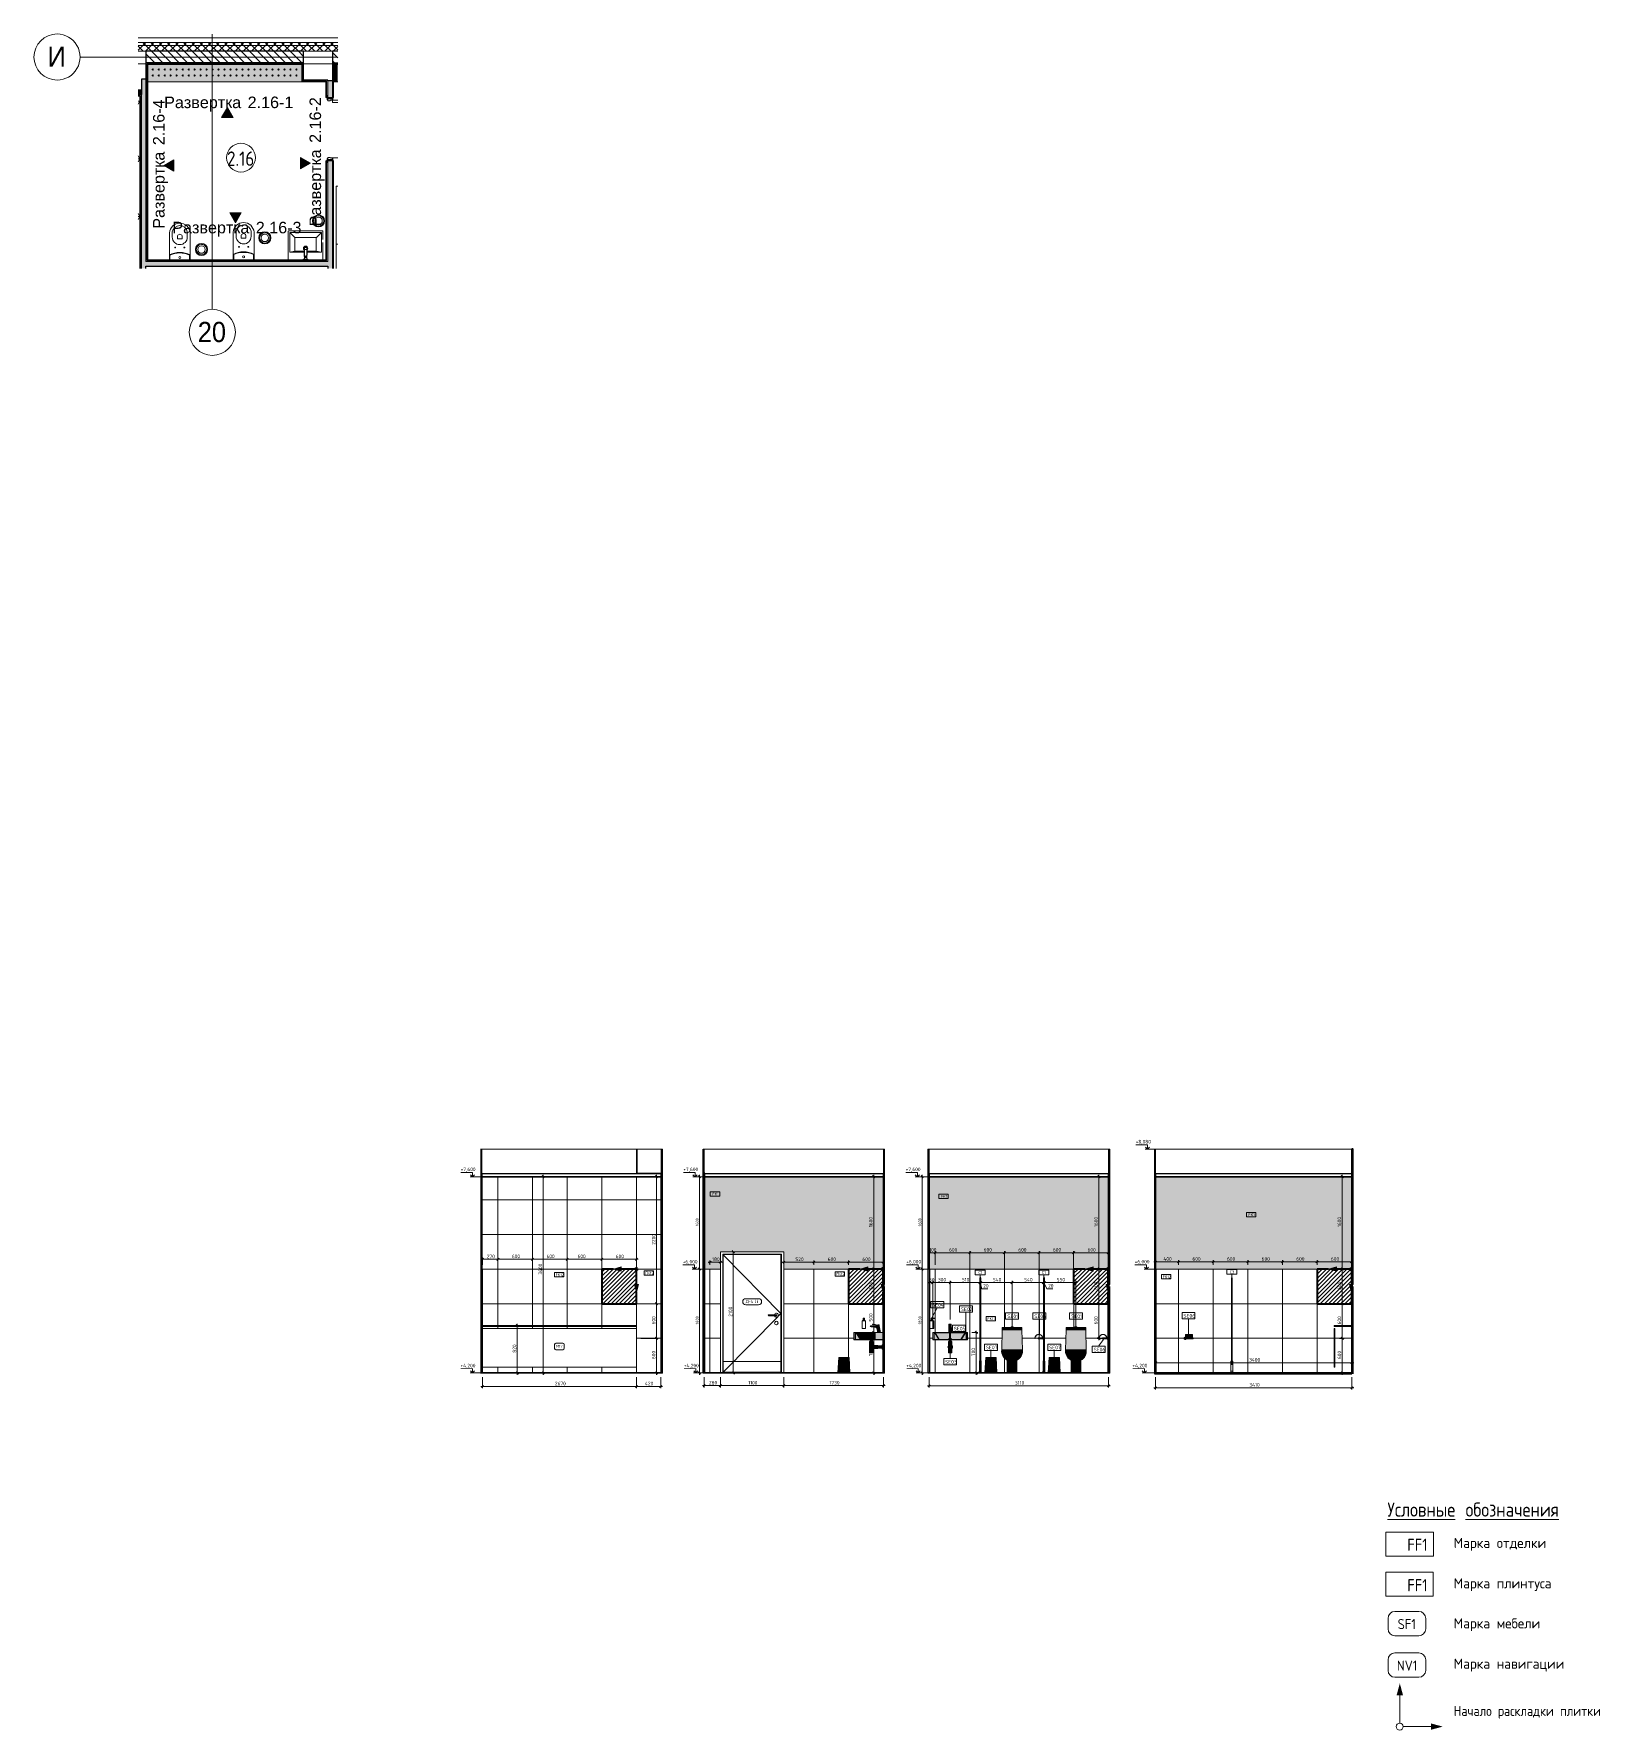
# Model space of a CAD drawing. Header units: millimetres. Extents: x 68869 to 96007, y -1987 to 27400.
import ezdxf

# ---------------------------------------------------------------- set-up
doc = ezdxf.new("R2010")
doc.units = ezdxf.units.MM
doc.linetypes.add('Осевая', pattern=[3175, 635, -476.25, 1587.5, -476.25])
doc.linetypes.add('Штрих', pattern=[158.75, 79.375, -79.375])
for name, color, linetype, lineweight in [('0-1', 7, 'Continuous', 9), ('A-ANNO-DIMS', 7, 'Continuous', 9), ('A-ANNO-DIMS-25', 7, 'Continuous', 9), ('A-AREA-IDEN', 7, 'Continuous', 9), ('A-DETL-GENF', 7, 'Continuous', 9), ('A-DOOR', 7, 'Continuous', 9), ('A-DOOR-1', 7, 'Continuous', 13), ('A-DOOR-2', 7, 'Штрих', 9), ('A-DOOR-FRAM', 7, 'Continuous', 13), ('A-DOOR-FRAM-1', 7, 'Continuous', 9), ('A-DOOR-FRAM-2', 7, 'Continuous', 18), ('A-DOOR-IDEN', 7, 'Continuous', 9), ('A-FLOR', 7, 'Continuous', 9), ('A-GENM', 7, 'Continuous', 9), ('A-GENM-1', 7, 'Continuous', 30), ('A-GENM-IDEN', 7, 'Continuous', 9), ('A-WALL', 7, 'Continuous', 9), ('A-WALL-IDEN', 7, 'Continuous', 9), ('A-WALL-PATT', 7, 'Continuous', 9), ('G-ANNO-DIMS', 7, 'Continuous', 9), ('G-ANNO-DIMS-1', 7, 'Continuous', 20), ('G-ANNO-SYMB', 7, 'Continuous', 9), ('G-ANNO-TEXT', 7, 'Continuous', 9), ('I-WALL', 7, 'Continuous', 9), ('P-SANR-FIXT', 7, 'Continuous', 9), ('P-SANR-FIXT-1', 7, 'Continuous', 13), ('P-SANR-FIXT-3', 7, 'Continuous', 18), ('P-SANR-FIXT-IDEN', 7, 'Continuous', 9), ('S-COLS', 7, 'Continuous', 9), ('Знаки', 7, 'Continuous', 9), ('Знаки-1', 7, 'Continuous', 18), ('Марки для знаков', 7, 'Continuous', 9), ('Оси', 7, 'Continuous', 9), ('Оси-1', 7, 'Continuous', 20), ('Оси-2', 7, 'Осевая', 9)]:
    doc.layers.add(name, color=color, linetype=linetype, lineweight=lineweight)
doc.layers.add('0-2', color=7, linetype='Continuous', lineweight=9, transparency=0.7)
doc.layers.add('P-SANR-FIXT-2', color=7, linetype='Continuous', lineweight=9, transparency=0.7)
for name, color, linetype, lineweight, true_color in [('A-CLNG-FNSH-1', 7, 'Continuous', 30, 0x3c3c3c), ('A-DETL', 5, 'Continuous', 40, 0x0000ff), ('A-DETL-1', 5, 'Continuous', 9, 0x0000ff), ('A-DETL-GENF-1', 7, 'Continuous', 9, 0xe0e0e0), ('A-DETL-GENF-2', 1, 'Continuous', 9, 0xff0000), ('A-FLOR-1', 7, 'Continuous', 9, 0x787878), ('A-FLOR-FNSH-1', 7, 'Continuous', 30, 0x3c3c3c), ('A-WALL-1', 7, 'Continuous', 25, 0x3c3c3c), ('A-WALL-2', 7, 'Continuous', 13, 0x3c3c3c), ('A-WALL-3', 7, 'Continuous', 35, 0x3c3c3c), ('A-WALL-4', 7, 'Continuous', 30, 0x3c3c3c), ('A-WALL-5', 7, 'Continuous', 40, 0x3c3c3c), ('A-WALL-FNSH-1', 7, 'Continuous', 13, 0x3c3c3c), ('A-WALL-FNSH-2', 7, 'Continuous', 30, 0x3c3c3c), ('A-WALL-FNSH-3', 7, 'Continuous', 30, 0x5e5e5e), ('A-WALL-FNSH-4', 7, 'Continuous', 30, 0x535353), ('G-ANNO-TEXT-1', 7, 'Continuous', 9, 0x3c3c3c), ('G-ANNO-TEXT-2', 7, 'Continuous', 9, 0x008000), ('G-ANNO-TEXT-3', 1, 'Continuous', 9, 0xff0000), ('I-FURN-1', 7, 'Continuous', 9, 0xf0f0f0), ('I-WALL-1', 7, 'Continuous', 9, 0x787878)]:
    doc.layers.add(name, color=color, linetype=linetype, lineweight=lineweight, true_color=true_color)
doc.styles.add('Arial', font='arial.ttf', dxfattribs={"width": 0.9, "height": 350})
doc.styles.add('Arial_1', font='arial.ttf', dxfattribs={"height": 200})
doc.styles.add('GOST Common', font='GOST_Common.ttf', dxfattribs={"width": 0.9, "height": 250})
doc.styles.add('GOST Common_1', font='GOST_Common.ttf', dxfattribs={"width": 0.9, "height": 50})
doc.styles.add('GOST Common_2', font='GOST_Common.ttf', dxfattribs={"height": 50})
doc.styles.add('GOST Common_3', font='GOST_Common.ttf', dxfattribs={"height": 62.5})
doc.styles.add('GOST Common_4', font='GOST_Common.ttf', dxfattribs={"height": 175})
doc.styles.add('GOST Common_5', font='GOST_Common.ttf', dxfattribs={"width": 0.9, "height": 210})
doc.styles.add('GOST Common_6', font='GOST_Common.ttf', dxfattribs={"width": 0.9, "height": 245})
doc.styles.add('GOST Common_7', font='GOST_Common.ttf', dxfattribs={"width": 0.9, "height": 175})
doc.styles.add('ISOCPEUR', font='isocpeur.ttf', dxfattribs={"width": 0.9, "height": 62.5})
doc.styles.add('ISOCPEUR_1', font='isocpeur.ttf', dxfattribs={"width": 0.9, "height": 50})
doc.styles.add('ISOCPEUR_2', font='isocpeur.ttf', dxfattribs={"width": 0.9, "height": 175})
doc.dimstyles.new('ISO-2_0_0_9К_Средний_округл2', dxfattribs={"dimscale": 304.8, "dimtxt": 49.799059, "dimasz": 0.123031, "dimexe": 0.098425, "dimexo": 0, "dimgap": 0, "dimtad": 1, "dimdec": 0, "dimrnd": 10, "dimzin": 0, "dimdsep": 46, "dimtxsty": 'ISOCPEUR_1', "dimblk1": 'OBLIQUE', "dimblk2": 'OBLIQUE', "dimsah": 1, "dimcen": 0.09, "dimdle": 0.098425, "dimazin": 0, "dimtfac": 1, "dimtdec": 4, "dimtix": 1, "dimtmove": 0, "dimatfit": 3, "dimfxl": 1, "dimtvp": 1, "dimtolj": 1, "dimtzin": 0, "dimarcsym": 2})
doc.dimstyles.new('ISO-2_5_0_9К_БОЛЬШОЙ', dxfattribs={"dimscale": 304.8, "dimtxt": 62.248823, "dimasz": 0.123031, "dimexe": 0.098425, "dimexo": 0.246063, "dimgap": 0, "dimtad": 1, "dimdec": 0, "dimrnd": 10, "dimzin": 0, "dimdsep": 46, "dimtxsty": 'ISOCPEUR', "dimblk1": 'OBLIQUE', "dimblk2": 'OBLIQUE', "dimsah": 1, "dimcen": 0.09, "dimdle": 0.098425, "dimazin": 0, "dimtfac": 1, "dimtdec": 4, "dimtix": 1, "dimtmove": 0, "dimatfit": 3, "dimfxl": 1, "dimtvp": 1, "dimtolj": 1, "dimtzin": 0, "dimarcsym": 2})
doc.dimstyles.new('ISO-2_5_0_9К_БОЛЬШОЙ_1', dxfattribs={"dimscale": 304.8, "dimtxt": 62.248823, "dimasz": 0.123031, "dimexe": 0.098425, "dimexo": 0.246063, "dimgap": 0, "dimtad": 1, "dimdec": 0, "dimrnd": 10, "dimzin": 0, "dimdsep": 46, "dimtxsty": 'ISOCPEUR', "dimblk1": 'OBLIQUE', "dimblk2": 'OBLIQUE', "dimsah": 1, "dimcen": 0.09, "dimdle": 0.098425, "dimazin": 0, "dimtfac": 1, "dimtdec": 4, "dimtix": 1, "dimtmove": 2, "dimatfit": 3, "dimfxl": 1, "dimtvp": 1, "dimtolj": 1, "dimtzin": 0, "dimarcsym": 2})
doc.dimstyles.new('ISO-2_5_0_9К_БОЛЬШОЙ_2', dxfattribs={"dimscale": 304.8, "dimtxt": 62.248823, "dimasz": 0.123031, "dimexe": 0.098425, "dimexo": 0.246063, "dimgap": 0, "dimtad": 1, "dimdec": 0, "dimrnd": 10, "dimzin": 0, "dimdsep": 46, "dimtxsty": 'ISOCPEUR', "dimblk1": 'OBLIQUE', "dimblk2": 'OBLIQUE', "dimsah": 1, "dimcen": 0.09, "dimdle": 0.098425, "dimazin": 0, "dimtfac": 1, "dimtdec": 4, "dimtix": 1, "dimtmove": 1, "dimatfit": 3, "dimfxl": 1, "dimtvp": 1, "dimtolj": 1, "dimtzin": 0, "dimarcsym": 2})
doc.dimstyles.new('ISO-2_5_0_9К_БОЛЬШОЙ_округление', dxfattribs={"dimscale": 304.8, "dimtxt": 62.248823, "dimasz": 0.123031, "dimexe": 0.098425, "dimexo": 0, "dimgap": 0, "dimtad": 1, "dimdec": 0, "dimrnd": 10, "dimzin": 0, "dimdsep": 46, "dimtxsty": 'ISOCPEUR', "dimblk1": 'OBLIQUE', "dimblk2": 'OBLIQUE', "dimsah": 1, "dimcen": 0.09, "dimdle": 0.098425, "dimazin": 0, "dimtfac": 1, "dimtdec": 4, "dimtix": 1, "dimtmove": 0, "dimatfit": 3, "dimfxl": 1, "dimtvp": 1, "dimtolj": 1, "dimtzin": 0, "dimarcsym": 2})
doc.dimstyles.new('ISO-2_5_0_9К_БОЛЬШОЙ_округление_1', dxfattribs={"dimscale": 304.8, "dimtxt": 62.248823, "dimasz": 0.123031, "dimexe": 0.098425, "dimexo": 0, "dimgap": 0, "dimtad": 1, "dimdec": 0, "dimrnd": 10, "dimzin": 0, "dimdsep": 46, "dimtxsty": 'ISOCPEUR', "dimblk1": 'OBLIQUE', "dimblk2": 'OBLIQUE', "dimsah": 1, "dimcen": 0.09, "dimdle": 0.098425, "dimazin": 0, "dimtfac": 1, "dimtdec": 4, "dimtix": 1, "dimtmove": 2, "dimatfit": 3, "dimfxl": 1, "dimtvp": 1, "dimtolj": 1, "dimtzin": 0, "dimarcsym": 2})
pattern_1 = [(135, (0, 0), (-75.43415, -75.43415), [106.68, -17.78, 3.556, -17.78]), (135, (0, 75.39), (-75.43415, -75.43415), []), (50, (0, 0), (127.52922, -11.15758), [13.335, -146.685]), (355, (0, 0), (-24.66966, 133.74002), [10.668, -117.348]), (100.451, (10.63, -0.93), (102.85973, 122.58178), [11.333, -124.663]), (46.184, (0, 35.56), (189.75516, -29.43036), [20.002, -220.027]), (96.636, (15.81, 33.1), (166.1822, 173.1996), [17, -186.995]), (351.184, (0, 35.56), (166.18393, 173.19757), [16.002, -176.022]), (21, (17.78, 26.67), (106.13027, -71.58603), [13.335, -146.685]), (326, (17.78, 26.67), (43.26188, 128.93175), [10.668, -117.348]), (71.451, (26.62, 20.7), (149.39198, 57.34505), [11.333, -124.663]), (37.5, (0, 0), (2.162228, 59.188357), [3.353, -112.573, 3.353, -115.773, -117.792]), (37.5, (0, 0), (2.162228, 59.188357), [-235.052, 3.353, -114.44]), (7.5, (0, 0), (46.773857, 70.12615), [3.353, -64.567, 3.353, -109.906, -44.894]), (7.5, (0, 0), (46.773857, 70.12615), [-181.178, 3.353, -41.542]), (327.5, (-39.65, 0), (94.91367, -4.010093), [3.353, -41.097, 3.353, -135.331, -184.023]), (327.5, (-39.65, 0), (94.91367, -4.010093), [-183.134, 3.353, -180.67]), (317.5, (-57.43, 0), (103.69057, 17.79882), [3.353, -54.432, 3.353, -88.748, -130.683]), (317.5, (-57.43, 0), (103.69057, 17.79882), [-149.885, 3.353, -127.33])]
pattern_2 = [(45, (0, 0), (-70.71068, 70.71068), []), (135, (0, 0), (-70.71068, -70.71068), [])]
pattern_3 = [(0, (0, 0), (121.92, 30.48), [10.058, -81.382, 10.058, -81.382, -487.68]), (0, (0, 0), (121.92, 30.48), [-182.88, 10.058, -172.822, 10.058, -81.382, -213.36]), (0, (0, 0), (121.92, 30.48), [-457.2, 10.058, -50.902, 10.058, -142.342]), (120, (45.72, 15.24), (-87.356454, 90.345817), [10.058, -81.382, 10.058, -81.382, -487.68]), (120, (45.72, 15.24), (-87.356454, 90.345817), [-182.88, 10.058, -172.822, 10.058, -81.382, -213.36]), (120, (45.72, 15.24), (-87.356454, 90.345817), [-457.2, 10.058, -50.902, 10.058, -142.342]), (240, (60.96, 76.2), (-34.563546, -120.825817), [10.058, -81.382, 10.058, -81.382, -487.68]), (240, (60.96, 76.2), (-34.563546, -120.825817), [-182.88, 10.058, -172.822, 10.058, -81.382, -213.36]), (240, (60.96, 76.2), (-34.563546, -120.825817), [-457.2, 10.058, -50.902, 10.058, -142.342])]
pattern_4 = [(45, (0, 0), (-106.06602, 106.06602), []), (135, (0, 0), (-106.06602, -106.06602), [])]
pattern_5 = [(0, (5799.819, 0), (30.48, 7.62), [2.515, -20.345, 2.515, -20.345, -121.92]), (0, (5799.819, 0), (30.48, 7.62), [-45.72, 2.515, -43.205, 2.515, -20.345, -53.34]), (0, (5799.819, 0), (30.48, 7.62), [-114.3, 2.515, -12.725, 2.515, -35.585]), (120, (5811.249, 3.81), (-21.8391136, 22.5864543), [2.515, -20.345, 2.515, -20.345, -121.92]), (120, (5811.249, 3.81), (-21.8391136, 22.5864543), [-45.72, 2.515, -43.205, 2.515, -20.345, -53.34]), (120, (5811.249, 3.81), (-21.8391136, 22.5864543), [-114.3, 2.515, -12.725, 2.515, -35.585]), (240, (5815.059, 19.05), (-8.6408864, -30.2064543), [2.515, -20.345, 2.515, -20.345, -121.92]), (240, (5815.059, 19.05), (-8.6408864, -30.2064543), [-45.72, 2.515, -43.205, 2.515, -20.345, -53.34]), (240, (5815.059, 19.05), (-8.6408864, -30.2064543), [-114.3, 2.515, -12.725, 2.515, -35.585])]
pattern_6 = [(0, (107063.672, 0), (30.48, 7.62), [2.515, -20.345, 2.515, -20.345, -121.92]), (0, (107063.672, 0), (30.48, 7.62), [-45.72, 2.515, -43.205, 2.515, -20.345, -53.34]), (0, (107063.672, 0), (30.48, 7.62), [-114.3, 2.515, -12.725, 2.515, -35.585]), (120, (107075.102, 3.81), (-21.8391136, 22.5864543), [2.515, -20.345, 2.515, -20.345, -121.92]), (120, (107075.102, 3.81), (-21.8391136, 22.5864543), [-45.72, 2.515, -43.205, 2.515, -20.345, -53.34]), (120, (107075.102, 3.81), (-21.8391136, 22.5864543), [-114.3, 2.515, -12.725, 2.515, -35.585]), (240, (107078.912, 19.05), (-8.6408864, -30.2064543), [2.515, -20.345, 2.515, -20.345, -121.92]), (240, (107078.912, 19.05), (-8.6408864, -30.2064543), [-45.72, 2.515, -43.205, 2.515, -20.345, -53.34]), (240, (107078.912, 19.05), (-8.6408864, -30.2064543), [-114.3, 2.515, -12.725, 2.515, -35.585])]
pattern_7 = [(45, (107063.67, 0), (-35.35534, 35.35534), [])]
pattern_8 = [(0, (158320.344, 0), (30.48, 7.62), [2.515, -20.345, 2.515, -20.345, -121.92]), (0, (158320.344, 0), (30.48, 7.62), [-45.72, 2.515, -43.205, 2.515, -20.345, -53.34]), (0, (158320.344, 0), (30.48, 7.62), [-114.3, 2.515, -12.725, 2.515, -35.585]), (120, (158331.774, 3.81), (-21.8391136, 22.5864543), [2.515, -20.345, 2.515, -20.345, -121.92]), (120, (158331.774, 3.81), (-21.8391136, 22.5864543), [-45.72, 2.515, -43.205, 2.515, -20.345, -53.34]), (120, (158331.774, 3.81), (-21.8391136, 22.5864543), [-114.3, 2.515, -12.725, 2.515, -35.585]), (240, (158335.584, 19.05), (-8.6408864, -30.2064543), [2.515, -20.345, 2.515, -20.345, -121.92]), (240, (158335.584, 19.05), (-8.6408864, -30.2064543), [-45.72, 2.515, -43.205, 2.515, -20.345, -53.34]), (240, (158335.584, 19.05), (-8.6408864, -30.2064543), [-114.3, 2.515, -12.725, 2.515, -35.585])]
pattern_9 = [(45, (158320.344, 0), (-35.35534, 35.35534), [])]
pattern_10 = [(45, (64827.994, 0), (-14.25598, 14.25598), []), (45, (64842.25, 0), (-14.25598, 14.25598), [25.202, -5.04, 0.8382, -4.202])]
pattern_11 = [(0, (64827.994, 0), (30.48, 7.62), [2.515, -20.345, 2.515, -20.345, -121.92]), (0, (64827.994, 0), (30.48, 7.62), [-45.72, 2.515, -43.205, 2.515, -20.345, -53.34]), (0, (64827.994, 0), (30.48, 7.62), [-114.3, 2.515, -12.725, 2.515, -35.585]), (120, (64839.424, 3.81), (-21.8391136, 22.5864543), [2.515, -20.345, 2.515, -20.345, -121.92]), (120, (64839.424, 3.81), (-21.8391136, 22.5864543), [-45.72, 2.515, -43.205, 2.515, -20.345, -53.34]), (120, (64839.424, 3.81), (-21.8391136, 22.5864543), [-114.3, 2.515, -12.725, 2.515, -35.585]), (240, (64843.234, 19.05), (-8.6408864, -30.2064543), [2.515, -20.345, 2.515, -20.345, -121.92]), (240, (64843.234, 19.05), (-8.6408864, -30.2064543), [-45.72, 2.515, -43.205, 2.515, -20.345, -53.34]), (240, (64843.234, 19.05), (-8.6408864, -30.2064543), [-114.3, 2.515, -12.725, 2.515, -35.585])]
pattern_12 = [(45, (64827.994, 0), (-35.35534, 35.35534), [])]

msp = doc.modelspace()

# ---------------------------------------------------------------- texts
at = {"layer": 'A-AREA-IDEN', "insert": (72214.9, 25364.1), "char_height": 250, "width": 606.076, "attachment_point": 1, "style": 'GOST Common'}
msp.add_mtext('2.16', dxfattribs=at)
at = {"layer": 'A-DOOR-IDEN', "char_height": 50, "attachment_point": 1, "style": 'GOST Common_2'}
for s, insert, width in [('\\fGOST Common|b0|i0|c204|p34|;Д', (81203.9, 5464.1), 56.118), ('-4 (', (81250.2, 5464.1), 140.295), ('\\fGOST Common|b0|i0|c204|p34|;п', (81365.9, 5464.1), 44.093), ('\\fGOST Common|b0|i0|c204|p34|;)', (81402.3, 5464.1), 24.051)]:
    msp.add_mtext(s, dxfattribs=dict(at, insert=insert, width=width))
at = {"layer": 'A-GENM-IDEN', "char_height": 50, "attachment_point": 1, "style": 'GOST Common_2'}
for s, insert, width in [('\\fGOST Common|b0|i0|c204|p34|;С', (85237, 5965.9), 44.093), ('\\fGOST Common|b0|i0|c204|p34|;1', (85273.3, 5965.9), 30.063), ('\\fGOST Common|b0|i0|c204|p34|;С', (86339.3, 5965.9), 44.093), ('\\fGOST Common|b0|i0|c204|p34|;1', (86375.7, 5965.9), 30.063), ('\\fGOST Common|b0|i0|c204|p34|;С', (89591.8, 5975.7), 44.093), ('\\fGOST Common|b0|i0|c204|p34|;3', (89628.2, 5975.7), 42.089)]:
    msp.add_mtext(s, dxfattribs=dict(at, insert=insert, width=width))
at = {"layer": 'A-WALL-IDEN', "char_height": 50, "attachment_point": 1, "style": 'GOST Common_1'}
for s, insert, width in [('FK1', (80625.9, 7324.3), 111.835), ('FK1', (84585, 7284.8), 111.835), ('FK1', (89914.7, 6967.4), 111.835), ('FK12', (77907.9, 5924.5), 151.519), ('FK12', (79462.9, 5954.5), 151.519), ('FK12', (82772.1, 5938.3), 151.519), ('FK12', (88426.7, 5889.7), 151.519), ('FK12', (85390.2, 5165.4), 151.519)]:
    msp.add_mtext(s, dxfattribs=dict(at, insert=insert, width=width))
at = {"layer": 'G-ANNO-SYMB', "char_height": 200, "attachment_point": 1, "rotation": 90, "style": 'Arial_1'}
for s, insert, width in [(' 2.16-4', (70932, 25394.4), 1074.261), (' 2.16-2', (73644.1, 25434.2), 1074.261), ('Развертка', (70932, 24025.2), 1659.493), ('Развертка', (73644.1, 24065), 1659.493)]:
    msp.add_mtext(s, dxfattribs=dict(at, insert=insert, width=width))
at = {"layer": 'G-ANNO-SYMB', "char_height": 200, "attachment_point": 1, "style": 'Arial_1'}
for s, insert, width in [('Развертка', (71125.4, 26314.2), 1659.493), (' 2.16-1', (72494.6, 26314.2), 1074.261), ('Развертка', (71266.7, 24145), 1659.493), (' 2.16-3', (72635.9, 24145), 1074.261)]:
    msp.add_mtext(s, dxfattribs=dict(at, insert=insert, width=width))
at = {"layer": 'G-ANNO-TEXT', "attachment_point": 1}
for s, insert, char_height, width, style in [('\\LУсловные', (92321.9, 1955.6), 245, 1550.544, 'GOST Common_6'), ('\\L\\fGOST Common|b0|i0|c204|p34|;\\W.9;\\L ', (93601.2, 1955.6), 245, 90.911, 'GOST Common_6'), ('\\Lобозначения', (93676.2, 1955.6), 245, 2111.164, 'GOST Common_6'), ('Начало', (93470.6, -1567.6), 175, 863.658, 'GOST Common_7'), ('\\fGOST Common|b0|i0|c204|p34|;\\W.9; ', (94183.2, -1567.6), 175, 65.658, 'GOST Common_7'), ('раскладки', (94237.3, -1567.6), 175, 1237.405, 'GOST Common_7'), ('\\fGOST Common|b0|i0|c204|p34|;\\W.9; ', (95258.3, -1567.6), 175, 65.658, 'GOST Common_7'), ('плитки', (95312.5, -1567.6), 175, 853.557, 'GOST Common_7')]:
    msp.add_mtext(s, dxfattribs=dict(at, insert=insert, char_height=char_height, width=width, style=style))
at = {"layer": 'G-ANNO-TEXT-1', "attachment_point": 1}
for s, insert, char_height, width, style in [('   FF1   ', (92321.9, 1327.3), 210, 929.316, 'GOST Common_5'), ('Марка', (93470.6, 1343.2), 175, 830.548, 'GOST Common_4'), ('\\fGOST Common|b0|i0|c204|p34|; ', (94155.8, 1343.2), 175, 72.954, 'GOST Common_4'), ('отделки', (94216, 1343.2), 175, 1099.915, 'GOST Common_4'), ('Марка', (93470.6, 643.2), 175, 830.548, 'GOST Common_4'), ('\\fGOST Common|b0|i0|c204|p34|; ', (94155.8, 643.2), 175, 72.954, 'GOST Common_4'), ('плинтуса', (94216, 643.2), 175, 1245.822, 'GOST Common_4'), ('Марка', (93470.6, -50.9), 175, 830.548, 'GOST Common_4'), ('\\fGOST Common|b0|i0|c204|p34|; ', (94155.8, -50.9), 175, 72.954, 'GOST Common_4'), ('мебели', (94216, -50.9), 175, 925.949, 'GOST Common_4'), ('Марка', (93470.6, -750.9), 175, 830.548, 'GOST Common_4'), ('\\fGOST Common|b0|i0|c204|p34|; ', (94155.8, -750.9), 175, 72.954, 'GOST Common_4'), ('навигации', (94216, -750.9), 175, 1414.177, 'GOST Common_4')]:
    msp.add_mtext(s, dxfattribs=dict(at, insert=insert, char_height=char_height, width=width, style=style))
at = {"layer": 'G-ANNO-TEXT-2', "char_height": 175, "attachment_point": 1, "style": 'ISOCPEUR_2'}
for s, insert, width in [('SF1', (92499.3, -63.7), 383.848), ('NV1', (92485.4, -782), 419.202)]:
    msp.add_mtext(s, dxfattribs=dict(at, insert=insert, width=width))
at = {"layer": 'G-ANNO-TEXT-3', "insert": (92321.9, 627.3), "char_height": 210, "width": 929.316, "attachment_point": 1, "style": 'GOST Common_5'}
msp.add_mtext('   FF1   ', dxfattribs=at)
at = {"layer": 'P-SANR-FIXT-IDEN', "char_height": 62.5, "attachment_point": 1, "style": 'GOST Common_3'}
for s, insert, width in [('SE04', (84430.7, 5410.3), 228.481), ('SE02', (84931, 5335.3), 222.468), ('SE05', (84808.7, 4999.7), 222.468), ('SE01', (85736.6, 5213.3), 206.435), ('SE06', (86203.8, 5213.3), 222.468), ('SE01', (86843, 5213.3), 206.435), ('SE06', (88786.7, 5221.3), 222.468), ('SE03', (84657.1, 4423.5), 222.468), ('SE07', (85363.5, 4673.5), 222.468), ('SE07', (86460.4, 4673.5), 222.468), ('SE06', (87230, 4636.6), 222.468)]:
    msp.add_mtext(s, dxfattribs=dict(at, insert=insert, width=width))
at = {"layer": 'Марки для знаков', "char_height": 50, "attachment_point": 1, "style": 'GOST Common_2'}
for s, insert, width in [('\\fGOST Common|b0|i0|c204|p34|;М', (77917.4, 4686.8), 56.118), ('17', (77963.7, 4686.8), 74.156)]:
    msp.add_mtext(s, dxfattribs=dict(at, insert=insert, width=width))
at = {"layer": 'Оси', "char_height": 350, "attachment_point": 1, "style": 'Arial'}
for s, insert, width in [('\\fArial|b0|i0|c204|p34|;\\W.9;И', (69104.1, 27181), 389.62), ('20', (71707.4, 22410.8), 606.076)]:
    msp.add_mtext(s, dxfattribs=dict(at, insert=insert, width=width))

# ---------------------------------------------------------------- blocks, each defined once
blk = doc.blocks.new('110_Дверь_СКБ_1Ст_Внутренняя1 - Д-4 1100x2100h_су мгн-32391219-План разверток пом_ 2_16_ Этаж 2')
at = {"layer": 'A-DOOR'}
h = blk.add_hatch(dxfattribs=at)
h.set_pattern_fill('FP_3', color=256, style=0, pattern_type=2)
h.set_pattern_definition([(135, (1751.41, 104.685), (-14.14214, -14.14214), []), (225, (1751.41, 104.685), (14.14214, -14.14214), [])])
h.paths.add_polyline_path([(562, 40), (537, 40), (537, -40), (562, -40)])
at = {"layer": 'A-DOOR-FRAM-1'}
h = blk.add_hatch(dxfattribs=at)
h.set_pattern_fill('FP_4', color=256, style=0, pattern_type=2)
h.set_pattern_definition([(45, (-371.384, 104.685), (-14.1421, 14.1421), []), (135, (-371.384, 104.685), (-14.1421, -14.1421), [])])
h.paths.add_polyline_path([(-513, 40), (-538, 40), (-538, -40), (-513, -40)])
at = {"layer": 'A-DOOR'}
blk.add_arc((-488, 40), 1000, 360, 5.3108, dxfattribs=at)
at = {"layer": 'A-DOOR-1'}
for p, q in [((-488, 132), (-488, 40)), ((-488, 40), (-448, 40)), ((-448, 40), (-448, 132))]:
    blk.add_line(p, q, dxfattribs=at)
at = {"layer": 'A-DOOR-FRAM'}
for p, q in [((-498, 48), (-568, 48)), ((-568, 48), (-568, 40)), ((-568, 40), (-498, 40)), ((-513, 40), (-538, 40)), ((-538, 40), (-538, -40)), ((-488, 40), (-513, 40)), ((-513, 40), (-513, -40)), ((-513, -40), (-513, 40)), ((-498, 40), (-513, 40)), ((-513, 40), (-513, 39)), ((-513, 39), (-498, 39)), ((-498, 40), (-498, 48)), ((-498, 39), (-498, 40)), ((-488, 0), (-488, 40)), ((-478, 0), (-488, 0)), ((-478, -40), (-478, 0)), ((512, 0), (502, 0)), ((502, 0), (502, -40)), ((512, 40), (512, 0)), ((537, 40), (512, 40)), ((592, 48), (522, 48)), ((522, 48), (522, 40)), ((537, 40), (522, 40)), ((522, 40), (522, 39)), ((522, 40), (592, 40)), ((522, 39), (537, 39)), ((537, -40), (537, 40)), ((562, 40), (537, 40)), ((537, 40), (537, -40)), ((537, 39), (537, 40)), ((562, -40), (562, 40)), ((592, 40), (592, 48)), ((-498, -40), (-568, -40)), ((-568, -40), (-568, -48)), ((-568, -48), (-498, -48)), ((-538, -40), (-513, -40)), ((-498, -39), (-513, -39)), ((-513, -39), (-513, -40)), ((-513, -40), (-478, -40)), ((-513, -40), (-498, -40)), ((-498, -40), (-498, -39)), ((-498, -48), (-498, -40)), ((502, -40), (537, -40)), ((537, -39), (522, -39)), ((522, -39), (522, -40)), ((522, -40), (537, -40)), ((592, -40), (522, -40)), ((522, -40), (522, -48)), ((522, -48), (592, -48)), ((537, -40), (537, -39)), ((537, -40), (562, -40)), ((592, -48), (592, -40))]:
    blk.add_line(p, q, dxfattribs=at)
blk = doc.blocks.new('Шкаф параметрический - 1_59-26183054-План разверток пом_ 2_16_ Этаж 2')
at = {"layer": 'I-FURN-1'}
for p, q in [((99, 0), (1000, 0)), ((947, 32), (1000, 0)), ((1000, 0), (1000, 32)), ((1000, 32), (1000, 6))]:
    blk.add_line(p, q, dxfattribs=at)
blk = doc.blocks.new('Шкаф параметрический - 1_59-V1-План разверток пом_ 2_16_ Этаж 2')
at = {"layer": 'I-FURN-1'}
for p, q in [((0, 0), (53, 32)), ((0, 32), (0, 0)), ((0, 6), (0, 32)), ((0, 0), (1000, 0)), ((947, 32), (1000, 0)), ((1000, 0), (1000, 32)), ((1000, 32), (1000, 6))]:
    blk.add_line(p, q, dxfattribs=at)
blk = doc.blocks.new('WC Seat_2 with Cistern-Wall Based - 640 x 360mm-30948649-План разверток пом_ 2_16_ Этаж 2')
at = {"layer": 'P-SANR-FIXT'}
for p, q in [((-55, 490), (-55, 105)), ((-5, 415), (-5, 505)), ((85, 435), (85, 385)), ((85, 385), (165, 385)), ((165, 385), (165, 435)), ((255, 505), (255, 415)), ((305, 105), (305, 490)), ((-55, 105), (-55, 21)), ((-45, 21), (-45, 100)), ((295, 100), (295, 21)), ((305, 21), (305, 105))]:
    blk.add_line(p, q, dxfattribs=at)
for centre, radius, start, end in [((125, 474), 181, 4.9791, 175.0209), ((125, 483), 132, 9.5273, 170.4727), ((125, 415), 130, 180, 360), ((125, 423), 41.7, 16.2602, 163.7398), ((125, -232), 382, 61.9275, 118.0725), ((125, -242), 382, 63.6122, 116.3878), ((45, 235), 7.5, 0, 180), ((45, 235), 7.5, 180, 360), ((125, 60), 17.5, 0, 180), ((125, 60), 17.5, 180, 360), ((205, 235), 7.5, 0, 180), ((205, 235), 7.5, 180, 360)]:
    blk.add_arc(centre, radius, start, end, dxfattribs=at)
blk = doc.blocks.new('мусорная корзина - Round_ Metal-30590745-План разверток пом_ 2_16_ Этаж 2')
at = {"layer": 'P-SANR-FIXT'}
for radius, start, end in [(105, 0, 180), (105, 180, 360), (90, 360, 180), (90, 180, 360), (65, 0, 180), (65, 180, 360)]:
    blk.add_arc((0, 0), radius, start, end, dxfattribs=at)
blk = doc.blocks.new('WC Seat_2 with Cistern-Wall Based - 640 x 360mm-30580118-План разверток пом_ 2_16_ Этаж 2')
at = {"layer": 'P-SANR-FIXT'}
for p, q in [((-55, 486), (-55, 101)), ((-5, 411), (-5, 501)), ((85, 431), (85, 381)), ((85, 381), (165, 381)), ((165, 381), (165, 431)), ((255, 501), (255, 411)), ((305, 101), (305, 486)), ((-55, 101), (-55, 6)), ((-45, 6), (-45, 96)), ((295, 96), (295, 6)), ((305, 6), (305, 101))]:
    blk.add_line(p, q, dxfattribs=at)
for centre, radius, start, end in [((125, 470), 181, 4.9791, 175.0209), ((125, 479), 132, 9.5273, 170.4727), ((125, 411), 130, 180, 360), ((125, 419), 41.7, 16.2602, 163.7398), ((125, -237), 382, 61.9275, 118.0725), ((125, -247), 382, 63.6122, 116.3878), ((45, 231), 7.5, 0, 180), ((45, 231), 7.5, 180, 360), ((125, 56), 17.5, 0, 180), ((125, 56), 17.5, 180, 360), ((205, 231), 7.5, 0, 180), ((205, 231), 7.5, 180, 360)]:
    blk.add_arc(centre, radius, start, end, dxfattribs=at)
blk = doc.blocks.new('сифон - Для раковины-30615598-План разверток пом_ 2_16_ Этаж 2')
at = {"layer": 'P-SANR-FIXT'}
for p, q in [((117, 26), (15, 26)), ((117, 26), (117, 21)), ((200, 40), (191, 40)), ((191, -40), (191, 40)), ((200, 40), (200, -40)), ((15, -26), (117, -26)), ((117, -20), (117, -26)), ((191, -40), (200, -40))]:
    blk.add_line(p, q, dxfattribs=at)
for start, end in [(45, 180), (180, 319.7584)]:
    blk.add_arc((0, 0), 30, start, end, dxfattribs=at)
at = {"layer": 'P-SANR-FIXT-1'}
for p, q in [((127, 20), (123, 20)), ((191, 20), (148, 20)), ((22, -20), (49, -20)), ((49, -20), (56, -20)), ((56, -20), (75, -20)), ((86, -20), (119, -20)), ((120, -20), (123, -20)), ((146, -20), (191, -20))]:
    blk.add_line(p, q, dxfattribs=at)
for radius, start, end in [(22.5, 180, 225.6765), (22.5, 133.7338, 180), (21.5, 180, 223.3802), (21.5, 136.1578, 180), (22.5, 67.2152, 113.0759), (21.5, 74.4372, 108), (22.5, 242.4826, 297.7301), (21.5, 245.8675, 285.5628), (21.5, 288, 293.8296)]:
    blk.add_arc((0, 0), radius, start, end, dxfattribs=at)
blk = doc.blocks.new('раковина - 400 x 500mm-30615599-План разверток пом_ 2_16_ Этаж 2')
at = {"layer": 'P-SANR-FIXT'}
for p, q in [((-249, -5), (-249, -300)), ((-224, -135), (-224, -325)), ((32, -130), (-219, -130)), ((-219, -135), (-139, -151)), ((-134, -155), (-134, -380)), ((-126, -150), (-129, -150)), ((32, -150), (-126, -150)), ((322, -130), (72, -130)), ((234, -150), (72, -150)), ((239, -155), (239, -380)), ((322, -135), (243, -150)), ((327, -470), (327, -135)), ((352, -495), (352, -5)), ((-249, -355), (-249, -495)), ((-244, -500), (347, -500)), ((-224, -330), (-224, -470)), ((-219, -470), (-138, -388)), ((-219, -475), (322, -475)), ((-129, -385), (234, -385)), ((322, -470), (240, -388))]:
    blk.add_line(p, q, dxfattribs=at)
for centre, radius, start, end in [((-244, -5), 5, 90, 180), ((347, -5), 5, 0, 90), ((-219, -135), 5, 90, 180), ((-129, -155), 5, 90, 180), ((53, -200), 37.5, 124.8212, 180), ((53, -200), 37.5, 180, 360), ((53, -200), 23, 161.666, 180), ((53, -200), 23, 180, 198.7055), ((53, -200), 23, 222.3851, 315), ((53, -200), 37.5, 360, 57.1419), ((53, -200), 23, 360, 25.1143), ((53, -200), 23, 334.4117, 360), ((234, -155), 5, 0, 90), ((322, -135), 5, 0, 90), ((-244, -495), 5, 180, 270), ((-219, -470), 5, 180, 270), ((-129, -380), 5, 180, 270), ((234, -380), 5, 270, 360), ((322, -470), 5, 270, 0), ((347, -495), 5, 270, 0)]:
    blk.add_arc(centre, radius, start, end, dxfattribs=at)
blk = doc.blocks.new('смеситель для раковины - Default-30615600-План разверток пом_ 2_16_ Этаж 2')
at = {"layer": '0-1'}
for p, q in [((-23, 3), (-22, 16)), ((-21, 17), (-21, 17)), ((20, 152), (-20, 152)), ((20, 112), (-20, 112)), ((-20, 110), (-20, 97)), ((20, 97), (20, 110)), ((21, 17), (21, 17))]:
    blk.add_line(p, q, dxfattribs=at)
at = {"layer": '0-1', "flags": 128}
for points in [[(-22, 16), (-22, 20), (-22, 24), (-21, 31), (-21, 37), (-21, 49), (-21, 69), (-21, 88)], [(-20, 152), (-20, 152), (-20, 152), (-20, 152), (-20, 151), (-21, 151), (-21, 151), (-21, 151), (-21, 151), (-21, 151), (-21, 151), (-21, 151), (-21, 151), (-21, 151), (-21, 150), (-21, 149), (-21, 148), (-21, 147), (-21, 145), (-21, 93)], [(-19, 8), (-20, 10), (-21, 13), (-21, 19), (-21, 49), (-21, 93)], [(-20, 112), (-20, 112), (-20, 112), (-20, 112), (-20, 112), (-20, 112), (-20, 112), (-20, 112), (-20, 111), (-20, 111), (-20, 111), (-20, 111), (-20, 111), (-20, 111), (-20, 111), (-20, 111), (-20, 111), (-20, 110), (-20, 110)], [(12, 0), (14, 2), (18, 6), (20, 12), (21, 17), (21, 36), (21, 56), (21, 111)], [(20, 152), (20, 152), (20, 152), (20, 152), (20, 151), (21, 151), (21, 151), (21, 151), (21, 151), (21, 151), (21, 151), (21, 151), (21, 151), (21, 151)], [(20, 112), (20, 112), (20, 112), (20, 112), (20, 112), (20, 112), (20, 112), (20, 112), (20, 111), (20, 111), (20, 111), (20, 111), (20, 111), (20, 111), (20, 111), (20, 110), (20, 110)], [(22, 16), (22, 11), (23, 3)]]:
    blk.add_lwpolyline(points, dxfattribs=at)
at = {"layer": 'P-SANR-FIXT'}
for p, q in [((21, 152), (-21, 152)), ((-21, 152), (-21, -23)), ((-21, 21), (-21, 20)), ((-21, 20), (-21, 20)), ((-20, 144), (-20, 112)), ((19, 13), (20, 11)), ((20, 112), (20, 144)), ((21, -23), (21, 152)), ((21, 20), (21, 21)), ((21, 20), (21, 20)), ((21, 19), (21, 20)), ((21, 18), (21, 18)), ((23, 5), (23, 1)), ((-21, -23), (21, -23)), ((-1, -3), (1, -3))]:
    blk.add_line(p, q, dxfattribs=at)
at = {"layer": 'P-SANR-FIXT', "flags": 128}
for points in [[(-21, 17), (-21, 42), (-21, 68), (-21, 118), (-21, 144), (-21, 149), (-21, 150), (-21, 145), (-21, 139), (-21, 88)], [(-21, 20), (-21, 19), (-21, 19)], [(-21, 19), (-21, 19), (-21, 19), (-21, 19), (-21, 19), (-21, 19), (-21, 19), (-21, 18)], [(-21, 18), (-21, 18), (-21, 18), (-21, 17), (-21, 17), (-21, 16)], [(-20, 88), (-20, 100), (-20, 111), (-20, 122), (-20, 134), (-20, 145)], [(-16, 4), (-13, 2), (-10, 0), (-6, -2), (-2, -2), (2, -2), (6, -2), (10, 0), (11, 0)], [(11, 1), (13, 2), (16, 4)], [(20, 145), (20, 139), (20, 133), (20, 126), (20, 120), (20, 114), (20, 107), (20, 101), (20, 94), (20, 88)], [(21, 88), (21, 139), (21, 145), (21, 150), (21, 149), (21, 144), (21, 118), (21, 68), (21, 42), (21, 17)], [(21, 16), (21, 17), (21, 17), (21, 18), (21, 18), (21, 18)], [(22, 6), (22, 8), (22, 11), (22, 15)], [(23, 1), (23, 3), (23, 5)], [(1, -4), (0, -4), (0, -4), (0, -4), (0, -4), (-1, -4)]]:
    blk.add_lwpolyline(points, dxfattribs=at)
at = {"layer": 'P-SANR-FIXT'}
for centre, major_axis, ratio, start_param, end_param in [((0, 17), (20.8, 0), 0.98634, 3.038054, 3.141593), ((0, 17), (20.8, 0), 0.98634, 3.141593, 3.441377), ((0, 17), (20.8, 0), 0.98634, 3.141593, 3.372062), ((-20, 110), (-0.5, 0.002), 0.095846, 0.017294, 1.571164), ((0, 17), (20.7, 0), 0.98634, 3.571127, 3.769911), ((0, 17), (20.8, 0), 0.98634, 3.613983, 5.358408), ((0, 17), (20.7, 0), 0.98634, 3.994763, 4.083653), ((0, 17), (20.8, 0), 0.98634, 5.376246, 5.846752), ((0, 17), (20.8, 0), 0.98634, 5.499139, 5.804813), ((20, 110), (0.5, 0.002), 0.095848, 4.711795, 6.265892), ((0, 17), (-20.8, 0), 0.98634, 2.841808, 3.141593), ((0, 17), (20.8, 0), 0.98634, 6.052716, 6.283185), ((0, 17), (20.8, 0), 0.98634, 0, 0.103539), ((0, 17), (20.7, 0), 0.98634, 4.276566, 4.807479), ((0, 17), (20.8, 0), 0.98634, 4.9338, 5.10736)]:
    blk.add_ellipse(centre, major_axis=major_axis, ratio=ratio, start_param=start_param, end_param=end_param, dxfattribs=at)
for points, knots in [([(-22, 15), (-22, 14), (-22, 12), (-22, 10), (-22, 9), (-22, 8), (-22, 7), (-22, 6), (-23, 5), (-23, 5)], [0, 0, 0, 0, 0.1666667, 0.25, 0.3333333, 0.4166667, 0.5, 0.5833333, 0.6313806, 0.6313806, 0.6313806, 0.6313806]), ([(-23, 5), (-23, 4), (-23, 4), (-23, 2), (-23, 2), (-23, 1)], [0.6666667, 0.6666667, 0.6666667, 0.6666667, 0.75, 0.8333333, 1, 1, 1, 1]), ([(23, 0), (23, -3), (22, -6), (20, -11), (18, -15), (15, -18), (12, -20), (8, -22), (5, -23), (2, -23), (-2, -23), (-6, -22), (-10, -21), (-13, -19), (-15, -18), (-17, -16), (-19, -13), (-22, -8), (-23, -3), (-23, 0)], [0, 0, 0, 0, 0.111111, 0.166667, 0.222222, 0.277778, 0.333333, 0.388889, 0.444444, 0.479167, 0.513889, 0.583333, 0.652778, 0.6875, 0.722222, 0.756944, 0.791667, 0.861111, 1, 1, 1, 1]), ([(-21, 88), (-21, 86), (-21, 82), (-21, 77), (-21, 74), (-21, 70), (-21, 67), (-21, 64), (-21, 62), (-21, 60), (-21, 58), (-21, 56), (-21, 53), (-21, 49), (-21, 46), (-21, 43), (-21, 39), (-21, 36), (-21, 32), (-22, 28), (-22, 21), (-22, 17), (-22, 15)], [0, 0, 0, 0, 0.083333, 0.125, 0.166667, 0.208333, 0.25, 0.291667, 0.3125, 0.333333, 0.354167, 0.375, 0.416667, 0.458333, 0.5, 0.541667, 0.583333, 0.625, 0.666667, 0.75, 0.833333, 1, 1, 1, 1]), ([(-20, 97), (-20, 91), (-20, 82), (-21, 70), (-21, 60), (-21, 53), (-21, 47), (-21, 45), (-21, 44), (-21, 42), (-21, 40), (-21, 38), (-21, 36), (-21, 35), (-21, 34), (-21, 33), (-21, 31), (-21, 30), (-21, 29), (-21, 28), (-21, 27), (-21, 26), (-21, 23), (-21, 20), (-21, 18)], [0, 0, 0, 0, 0.222222, 0.333333, 0.444444, 0.583333, 0.618056, 0.652778, 0.670139, 0.6875, 0.722222, 0.756944, 0.774306, 0.782986, 0.791667, 0.826389, 0.84375, 0.861111, 0.878472, 0.887153, 0.895833, 0.913194, 0.930556, 1, 1, 1, 1]), ([(-21, 44), (-21, 44), (-20, 45), (-20, 46), (-20, 47), (-20, 47), (-20, 48), (-20, 48), (-20, 49), (-20, 51), (-20, 53), (-20, 55), (-20, 57), (-20, 60), (-20, 67), (-20, 78), (-20, 91), (-20, 97)], [0.3665203, 0.3665203, 0.3665203, 0.3665203, 0.3928571, 0.4107143, 0.4196429, 0.4285714, 0.4375, 0.4464286, 0.4642857, 0.5, 0.5357143, 0.5714286, 0.6071429, 0.6428571, 0.7142857, 0.8571429, 1, 1, 1, 1]), ([(-21, 20), (-21, 21), (-21, 22), (-21, 24), (-21, 26), (-21, 27), (-21, 28), (-21, 28), (-21, 29), (-21, 29), (-21, 31), (-21, 33), (-21, 36), (-21, 37), (-21, 38), (-21, 39), (-21, 40), (-21, 41), (-21, 41), (-21, 41)], [0, 0, 0, 0, 0.0357143, 0.0714286, 0.1071429, 0.125, 0.1339286, 0.1428571, 0.1517857, 0.1607143, 0.1785714, 0.2142857, 0.25, 0.2678571, 0.2857143, 0.2946429, 0.3035714, 0.3214286, 0.3257253, 0.3257253, 0.3257253, 0.3257253]), ([(-21, 20), (-21, 20), (-21, 19), (-21, 19), (-21, 19), (-21, 19), (-21, 19)], [0, 0, 0, 0, 0.333333, 0.5, 0.666667, 1, 1, 1, 1]), ([(-1, -4), (-2, -4), (-4, -4), (-7, -3), (-10, -2), (-13, 0), (-15, 2), (-17, 5), (-19, 7), (-20, 9), (-20, 11), (-21, 12), (-21, 14), (-21, 16), (-21, 17)], [0, 0, 0, 0, 0.1, 0.2, 0.3, 0.4, 0.5, 0.6, 0.7, 0.75, 0.8, 0.85, 0.9, 1, 1, 1, 1]), ([(-21, 16), (-21, 14), (-20, 11), (-19, 8), (-18, 6), (-16, 4), (-15, 3), (-14, 2), (-12, 1), (-11, 0), (-9, -1), (-7, -2), (-4, -2), (0, -3), (4, -2), (7, -2), (9, -1), (10, 0), (11, 0), (12, 1), (13, 1), (14, 2), (15, 3), (16, 4), (16, 4), (17, 5), (18, 6), (19, 8), (19, 9), (20, 10), (20, 10), (20, 11), (20, 11), (20, 12), (21, 13), (21, 14), (21, 15), (21, 16), (21, 16)], [0, 0, 0, 0, 0.111111, 0.166667, 0.194444, 0.222222, 0.25, 0.277778, 0.305556, 0.333333, 0.361111, 0.388889, 0.444444, 0.5, 0.555556, 0.611111, 0.638889, 0.652778, 0.666667, 0.680556, 0.694444, 0.722222, 0.75, 0.763889, 0.777778, 0.791667, 0.805556, 0.833333, 0.861111, 0.875, 0.881944, 0.888889, 0.895833, 0.902778, 0.916667, 0.944444, 0.972222, 1, 1, 1, 1]), ([(-21, 15), (-21, 14), (-21, 13), (-20, 12), (-20, 11)], [0, 0, 0, 0, 0.4, 1, 1, 1, 1]), ([(-20, 145), (-20, 146), (-20, 147), (-20, 149), (-20, 151), (-20, 151), (-20, 152), (-20, 152)], [0, 0, 0, 0, 0.1, 0.2, 0.3, 0.4, 0.4725859, 0.4725859, 0.4725859, 0.4725859]), ([(-20, 152), (-20, 152), (-20, 152), (-20, 151), (-20, 150), (-20, 148), (-20, 146), (-20, 145), (-20, 144)], [0.4728347, 0.4728347, 0.4728347, 0.4728347, 0.5, 0.6, 0.7, 0.8, 0.9, 1, 1, 1, 1]), ([(-20, 112), (-20, 112), (-20, 112), (-20, 111), (-20, 110), (-20, 110)], [0.4695548, 0.4695548, 0.4695548, 0.4695548, 0.6, 0.8, 1, 1, 1, 1]), ([(-20, 11), (-20, 10), (-19, 7), (-17, 5), (-16, 4)], [0, 0, 0, 0, 0.444444, 1, 1, 1, 1]), ([(21, 17), (21, 16), (21, 14), (20, 11), (19, 8), (17, 4), (13, 0), (7, -3), (3, -4), (1, -4)], [0, 0, 0, 0, 0.1, 0.2, 0.3, 0.4, 0.6, 0.8, 1, 1, 1, 1]), ([(16, 4), (17, 5), (18, 7), (20, 10), (20, 11)], [0, 0, 0, 0, 0.444444, 1, 1, 1, 1]), ([(20, 144), (20, 145), (20, 146), (20, 148), (20, 150), (20, 151), (20, 152), (20, 152), (20, 152)], [0, 0, 0, 0, 0.1, 0.2, 0.3, 0.4, 0.5, 0.5274121, 0.5274121, 0.5274121, 0.5274121]), ([(20, 152), (20, 152), (20, 151), (20, 151), (20, 149), (20, 147), (20, 146), (20, 145)], [0.5275209, 0.5275209, 0.5275209, 0.5275209, 0.6, 0.7, 0.8, 0.9, 1, 1, 1, 1]), ([(20, 110), (20, 110), (20, 111), (20, 112), (20, 112), (20, 112)], [0, 0, 0, 0, 0.2, 0.4, 0.5304748, 0.5304748, 0.5304748, 0.5304748]), ([(21, 18), (21, 19), (21, 21), (21, 23), (21, 25), (21, 26), (21, 28), (21, 29), (21, 30), (21, 32), (21, 33), (21, 35), (21, 35), (21, 36), (21, 36), (21, 37), (21, 38), (21, 40), (21, 41), (21, 43), (21, 44), (21, 46), (21, 49), (21, 53), (21, 61), (21, 69), (21, 77), (20, 86), (20, 93), (20, 97)], [0, 0, 0, 0, 0.027778, 0.055556, 0.083333, 0.097222, 0.111111, 0.125, 0.138889, 0.166667, 0.194444, 0.208333, 0.215278, 0.222222, 0.229167, 0.236111, 0.25, 0.277778, 0.305556, 0.319444, 0.333333, 0.361111, 0.388889, 0.444444, 0.555556, 0.666667, 0.75, 0.833333, 1, 1, 1, 1]), ([(20, 97), (20, 91), (20, 78), (20, 67), (20, 60), (20, 57), (20, 55), (20, 53), (20, 51), (20, 49), (20, 48), (20, 47), (20, 47), (20, 46), (20, 46), (20, 45), (20, 43), (20, 41), (20, 40), (21, 39), (21, 38), (21, 38), (21, 38)], [0, 0, 0, 0, 0.1428571, 0.2857143, 0.3571429, 0.3928571, 0.4285714, 0.4642857, 0.5, 0.5357143, 0.5535714, 0.5625, 0.5714286, 0.5803571, 0.5892857, 0.6071429, 0.6428571, 0.6785714, 0.6964286, 0.7053571, 0.7142857, 0.7301718, 0.7301718, 0.7301718, 0.7301718]), ([(20, 88), (20, 88), (20, 88), (20, 88), (20, 88), (21, 88), (21, 88), (21, 87), (21, 87), (21, 87), (21, 87), (21, 87)], [0, 0, 0, 0, 0.1, 0.19375, 0.25, 0.3, 0.35, 0.4, 0.45, 0.525, 0.575, 0.575, 0.575, 0.575]), ([(20, 11), (20, 11), (21, 13), (21, 14), (21, 15)], [0, 0, 0, 0, 0.444444, 1, 1, 1, 1]), ([(22, 15), (22, 16), (22, 19), (22, 24), (22, 28), (21, 31), (21, 32), (21, 34), (21, 36), (21, 37), (21, 39), (21, 40), (21, 41), (21, 43), (21, 45), (21, 48), (21, 51), (21, 55), (21, 60), (21, 65), (21, 70), (21, 74), (21, 81), (21, 85), (21, 88)], [0, 0, 0, 0, 0.142857, 0.285714, 0.357143, 0.392857, 0.428571, 0.464286, 0.5, 0.535714, 0.553571, 0.571429, 0.589286, 0.607143, 0.642857, 0.678571, 0.714286, 0.75, 0.785714, 0.821429, 0.857143, 0.892857, 0.928571, 1, 1, 1, 1]), ([(21, 34), (21, 34), (21, 32), (21, 31), (21, 29), (21, 28), (21, 28), (21, 27), (21, 26), (21, 24), (21, 22), (21, 21), (21, 20)], [0.7766981, 0.7766981, 0.7766981, 0.7766981, 0.7857143, 0.8214286, 0.8392857, 0.8571429, 0.8660714, 0.875, 0.8928571, 0.9285714, 0.9642857, 1, 1, 1, 1]), ([(-1, -4), (-1, -4), (-1, -4), (-1, -3), (-1, -3), (-1, -3), (-1, -3)], [0, 0, 0, 0, 0.363636, 0.545455, 0.727273, 1, 1, 1, 1]), ([(1, -4), (1, -4), (1, -4), (1, -3), (1, -3), (1, -3), (1, -3)], [0, 0, 0, 0, 0.363636, 0.545455, 0.727273, 1, 1, 1, 1])]:
    blk.add_open_spline(points, degree=3, knots=knots, dxfattribs=at)
for points in [[(-23, 1), (-23, 2), (-23, 4), (-23, 5)], [(-22, 15), (-22, 16), (-22, 18), (-21, 19)], [(-20, 88), (-20, 88), (-21, 88), (-21, 88)], [(-20, 23), (-21, 22), (-21, 21), (-21, 20)], [(-21, 20), (-21, 20), (-21, 21), (-20, 22)], [(21, 20), (21, 17), (20, 13), (16, 6), (11, 1), (4, -2), (-4, -2), (-11, 1), (-16, 6), (-20, 13), (-21, 17), (-21, 20)], [(-21, 18), (-21, 18), (-21, 18), (-21, 18)], [(-21, 18), (-21, 18), (-21, 16), (-21, 15), (-21, 15)], [(-20, 112), (-20, 112), (-20, 112), (-20, 112)], [(-20, 86), (-20, 87), (-20, 87), (-20, 88)], [(-20, 11), (-20, 12), (-20, 12), (-19, 13)], [(20, 112), (20, 112), (20, 112), (20, 112)], [(20, 88), (20, 87), (20, 87), (20, 86)], [(21, 20), (21, 21), (21, 22), (20, 23)], [(20, 22), (21, 20), (22, 18), (22, 15)], [(21, 18), (21, 19), (21, 19), (21, 19), (21, 19), (21, 19), (21, 20), (21, 20), (21, 20)], [(21, 19), (21, 19), (21, 19), (21, 19)], [(21, 15), (21, 15), (21, 16), (21, 18), (21, 18)], [(-3, -3), (-2, -3), (-1, -3), (-1, -3)]]:
    blk.add_open_spline(points, degree=3, dxfattribs=at)
blk = doc.blocks.new('Зашивка радиатора М17  - Зашивка радиатора_ с перфорацией М6-33175032-План разверток пом_ 2_16_ Этаж 2')
at = {"layer": 'Знаки'}
h = blk.add_hatch(color=256, dxfattribs=at)
h.paths.add_polyline_path([(-369, -180), (2299, -179), (2299, 120), (-369, 119), (-369, -180)])
h.paths.add_polyline_path([(-179, -80), (-184, -78), (-188, -75), (-189, -70), (-188, -65), (-184, -61), (-179, -60), (-174, -61), (-171, -65), (-169, -70), (-171, -75), (-174, -78), (-177, -79)])
h.paths.add_polyline_path([(-283, -80), (-288, -78), (-292, -75), (-293, -70), (-292, -65), (-288, -61), (-283, -60), (-278, -61), (-274, -65), (-273, -70), (-274, -75), (-278, -78), (-280, -79)])
h.paths.add_polyline_path([(-75, -80), (-80, -78), (-84, -75), (-85, -70), (-84, -65), (-80, -61), (-75, -60), (-70, -61), (-67, -65), (-65, -70), (-67, -75), (-70, -78), (-73, -79)])
h.paths.add_polyline_path([(236, -80), (231, -78), (227, -75), (226, -70), (227, -65), (231, -61), (236, -60), (241, -61), (244, -65), (246, -70), (244, -75), (241, -78), (238, -79)])
h.paths.add_polyline_path([(28, -80), (23, -78), (20, -75), (18, -70), (20, -65), (23, -61), (28, -60), (33, -61), (37, -65), (38, -70), (37, -75), (33, -78), (31, -79)])
h.paths.add_polyline_path([(340, -80), (335, -78), (331, -75), (330, -70), (331, -65), (335, -61), (340, -60), (345, -61), (348, -65), (350, -70), (348, -75), (345, -78), (342, -79)])
h.paths.add_polyline_path([(132, -80), (127, -78), (123, -75), (122, -70), (123, -65), (127, -61), (132, -60), (137, -61), (141, -65), (142, -70), (141, -75), (137, -78), (135, -79)])
h.paths.add_polyline_path([(651, -80), (646, -78), (642, -75), (641, -70), (642, -65), (646, -61), (651, -60), (656, -61), (659, -65), (661, -70), (659, -75), (656, -78), (653, -79)])
h.paths.add_polyline_path([(443, -80), (438, -78), (435, -75), (433, -70), (435, -65), (438, -61), (443, -60), (448, -61), (452, -65), (453, -70), (452, -75), (448, -78), (446, -79)])
h.paths.add_polyline_path([(547, -80), (542, -78), (538, -75), (537, -70), (538, -65), (542, -61), (547, -60), (552, -61), (556, -65), (557, -70), (556, -75), (552, -78), (550, -79)])
h.paths.add_polyline_path([(755, -80), (750, -78), (746, -75), (745, -70), (746, -65), (750, -61), (755, -60), (760, -61), (763, -65), (765, -70), (763, -75), (760, -78), (757, -79)])
h.paths.add_polyline_path([(962, -80), (957, -78), (953, -75), (952, -70), (953, -65), (957, -61), (962, -60), (967, -61), (971, -65), (972, -70), (970, -75), (967, -78), (965, -79)])
h.paths.add_polyline_path([(858, -80), (853, -78), (850, -75), (848, -70), (850, -65), (853, -61), (858, -60), (863, -61), (867, -65), (868, -70), (867, -75), (863, -78), (861, -79)])
h.paths.add_polyline_path([(1066, -80), (1061, -78), (1057, -75), (1056, -70), (1057, -65), (1061, -61), (1066, -60), (1071, -61), (1074, -65), (1076, -70), (1074, -75), (1071, -78), (1068, -79)])
h.paths.add_polyline_path([(1170, -80), (1165, -78), (1161, -75), (1160, -70), (1161, -65), (1165, -61), (1170, -60), (1175, -61), (1178, -65), (1180, -70), (1178, -75), (1175, -78), (1172, -79)])
h.paths.add_polyline_path([(1273, -80), (1268, -78), (1265, -75), (1263, -70), (1265, -65), (1268, -61), (1273, -60), (1278, -61), (1282, -65), (1283, -70), (1282, -75), (1278, -78), (1275, -79)])
h.paths.add_polyline_path([(1688, -80), (1683, -78), (1680, -75), (1678, -70), (1680, -64), (1683, -61), (1688, -60), (1693, -61), (1697, -65), (1698, -70), (1697, -75), (1693, -78), (1691, -79)])
h.paths.add_polyline_path([(1481, -80), (1476, -78), (1472, -75), (1471, -70), (1472, -65), (1476, -61), (1481, -60), (1486, -61), (1489, -65), (1491, -70), (1489, -75), (1486, -78), (1483, -79)])
h.paths.add_polyline_path([(1585, -80), (1580, -78), (1576, -75), (1575, -70), (1576, -65), (1580, -61), (1585, -60), (1590, -61), (1593, -65), (1595, -70), (1593, -75), (1590, -78), (1587, -79)])
h.paths.add_polyline_path([(1377, -80), (1372, -78), (1368, -75), (1367, -70), (1368, -65), (1372, -61), (1377, -60), (1383, -61), (1386, -65), (1387, -70), (1386, -75), (1382, -78), (1380, -79)])
h.paths.add_polyline_path([(2000, -80), (1995, -78), (1991, -75), (1990, -70), (1991, -65), (1995, -61), (2000, -60), (2005, -61), (2008, -65), (2010, -70), (2008, -75), (2004, -79), (2002, -79)])
h.paths.add_polyline_path([(1896, -80), (1891, -78), (1887, -75), (1886, -70), (1887, -65), (1891, -61), (1896, -60), (1901, -61), (1904, -65), (1906, -70), (1904, -75), (1901, -78), (1896, -80)])
h.paths.add_polyline_path([(1792, -80), (1787, -78), (1783, -75), (1782, -70), (1783, -65), (1788, -61), (1792, -60), (1797, -61), (1801, -65), (1802, -70), (1801, -75), (1797, -78), (1795, -79)])
h.paths.add_polyline_path([(2103, -80), (2098, -78), (2095, -75), (2093, -70), (2095, -65), (2098, -61), (2103, -60), (2108, -61), (2112, -65), (2113, -70), (2112, -75), (2108, -78), (2106, -79)])
h.paths.add_polyline_path([(2207, -80), (2202, -78), (2198, -75), (2197, -70), (2198, -65), (2202, -61), (2207, -60), (2212, -61), (2216, -65), (2217, -70), (2216, -75), (2212, -78), (2210, -79)])
h.paths.add_polyline_path([(-179, 25), (-184, 27), (-188, 30), (-189, 35), (-188, 40), (-184, 44), (-179, 45), (-174, 44), (-171, 40), (-169, 35), (-171, 30), (-174, 27), (-177, 26)])
h.paths.add_polyline_path([(-283, 25), (-288, 27), (-292, 30), (-293, 35), (-292, 40), (-288, 44), (-283, 45), (-278, 44), (-274, 40), (-273, 35), (-274, 30), (-278, 27), (-280, 26)])
h.paths.add_polyline_path([(-75, 25), (-80, 27), (-84, 30), (-85, 35), (-84, 40), (-80, 44), (-75, 45), (-70, 44), (-67, 40), (-66, 35), (-67, 30), (-70, 27), (-73, 26)])
h.paths.add_polyline_path([(340, 25), (335, 27), (331, 30), (330, 35), (331, 40), (335, 44), (340, 45), (345, 44), (348, 40), (349, 35), (348, 30), (345, 27), (342, 26)])
h.paths.add_polyline_path([(132, 25), (127, 27), (123, 30), (122, 35), (123, 40), (127, 44), (132, 45), (137, 44), (141, 40), (142, 35), (141, 30), (137, 27), (135, 26)])
h.paths.add_polyline_path([(28, 25), (23, 27), (20, 30), (18, 35), (20, 40), (23, 44), (28, 45), (33, 44), (37, 40), (38, 35), (37, 30), (33, 27), (31, 26)])
h.paths.add_polyline_path([(236, 25), (231, 27), (227, 30), (226, 35), (227, 40), (231, 44), (236, 45), (241, 44), (244, 40), (246, 35), (244, 30), (241, 27), (238, 26)])
h.paths.add_polyline_path([(858, 25), (853, 27), (850, 30), (848, 35), (850, 40), (853, 44), (858, 45), (863, 44), (867, 40), (868, 35), (867, 30), (863, 27), (861, 26)])
h.paths.add_polyline_path([(547, 25), (542, 27), (538, 30), (537, 35), (538, 40), (542, 44), (547, 45), (552, 44), (556, 40), (557, 35), (556, 30), (552, 27), (550, 26)])
h.paths.add_polyline_path([(755, 25), (750, 27), (746, 30), (745, 35), (746, 40), (750, 44), (755, 45), (760, 44), (763, 40), (764, 35), (763, 30), (760, 27), (757, 26)])
h.paths.add_polyline_path([(651, 25), (646, 27), (642, 30), (641, 35), (642, 40), (646, 44), (651, 45), (656, 44), (659, 40), (661, 35), (659, 30), (656, 27), (653, 26)])
h.paths.add_polyline_path([(443, 25), (438, 27), (435, 30), (433, 35), (435, 40), (438, 44), (443, 45), (448, 44), (452, 40), (453, 35), (452, 30), (448, 27), (446, 26)])
h.paths.add_polyline_path([(1170, 25), (1165, 27), (1161, 30), (1160, 35), (1161, 40), (1165, 44), (1170, 45), (1175, 44), (1178, 40), (1179, 35), (1178, 30), (1175, 27), (1172, 26)])
h.paths.add_polyline_path([(962, 25), (957, 27), (953, 30), (952, 35), (953, 40), (957, 44), (962, 45), (967, 44), (971, 40), (972, 35), (971, 30), (967, 27), (965, 26)])
h.paths.add_polyline_path([(1066, 25), (1061, 27), (1057, 30), (1056, 35), (1057, 40), (1061, 44), (1066, 45), (1071, 44), (1074, 40), (1076, 35), (1074, 30), (1071, 27), (1068, 26)])
h.paths.add_polyline_path([(1273, 25), (1268, 27), (1265, 30), (1263, 35), (1265, 40), (1268, 44), (1273, 45), (1278, 44), (1282, 40), (1283, 35), (1282, 30), (1278, 27), (1276, 26)])
h.paths.add_polyline_path([(1377, 25), (1372, 27), (1368, 30), (1367, 35), (1368, 40), (1372, 44), (1377, 45), (1382, 44), (1386, 40), (1387, 35), (1386, 30), (1382, 27), (1380, 26)])
h.paths.add_polyline_path([(1585, 25), (1580, 27), (1576, 30), (1575, 35), (1576, 40), (1580, 44), (1585, 45), (1590, 44), (1593, 40), (1594, 35), (1593, 30), (1590, 27), (1587, 26)])
h.paths.add_polyline_path([(1481, 25), (1476, 27), (1472, 30), (1471, 35), (1472, 40), (1476, 44), (1481, 45), (1486, 44), (1489, 40), (1491, 35), (1489, 30), (1486, 27), (1483, 26)])
h.paths.add_polyline_path([(1688, 25), (1683, 27), (1680, 30), (1678, 35), (1680, 40), (1683, 44), (1688, 45), (1693, 44), (1697, 40), (1698, 35), (1697, 30), (1693, 27), (1691, 26)])
h.paths.add_polyline_path([(1896, 25), (1891, 27), (1887, 30), (1886, 35), (1887, 40), (1891, 44), (1896, 45), (1901, 44), (1904, 40), (1906, 35), (1904, 30), (1901, 27), (1898, 26)])
h.paths.add_polyline_path([(2103, 25), (2098, 27), (2095, 30), (2093, 35), (2095, 40), (2098, 44), (2103, 45), (2108, 44), (2112, 40), (2113, 35), (2112, 30), (2108, 27), (2106, 26)])
h.paths.add_polyline_path([(1792, 25), (1787, 27), (1783, 30), (1782, 35), (1783, 40), (1787, 44), (1792, 45), (1797, 44), (1801, 40), (1802, 35), (1801, 30), (1797, 27), (1795, 26)])
h.paths.add_polyline_path([(2000, 25), (1995, 27), (1991, 30), (1990, 35), (1991, 40), (1995, 44), (2000, 45), (2005, 44), (2008, 40), (2009, 35), (2008, 30), (2005, 27), (2002, 26)])
h.paths.add_polyline_path([(2207, 25), (2202, 27), (2198, 30), (2197, 35), (2198, 40), (2202, 44), (2207, 45), (2212, 44), (2216, 40), (2217, 35), (2216, 30), (2212, 27), (2210, 26)])
blk.add_line((-369, -180), (2299, -180), dxfattribs=at)
for centre, start, end in [((-283, 35), 0, 180), ((-283, 35), 180, 0), ((-179, 35), 0, 180), ((-179, 35), 180, 0), ((-75, 35), 0, 180), ((-75, 35), 180, 0), ((28, 35), 0, 180), ((28, 35), 180, 0), ((132, 35), 0, 180), ((132, 35), 180, 0), ((236, 35), 0, 180), ((236, 35), 180, 0), ((340, 35), 0, 180), ((340, 35), 180, 0), ((443, 35), 0, 180), ((443, 35), 180, 0), ((547, 35), 0, 180), ((547, 35), 180, 0), ((651, 35), 0, 180), ((651, 35), 180, 0), ((755, 35), 0, 180), ((755, 35), 180, 360), ((858, 35), 0, 180), ((858, 35), 180, 0), ((962, 35), 0, 180), ((962, 35), 180, 360), ((1066, 35), 0, 180), ((1066, 35), 180, 0), ((1170, 35), 0, 180), ((1170, 35), 180, 360), ((1273, 35), 0, 180), ((1273, 35), 180, 360), ((1377, 35), 0, 180), ((1377, 35), 180, 0), ((1481, 35), 0, 180), ((1481, 35), 180, 0), ((1585, 35), 0, 180), ((1585, 35), 180, 360), ((1688, 35), 0, 180), ((1688, 35), 180, 0), ((1792, 35), 0, 180), ((1792, 35), 180, 360), ((1896, 35), 0, 180), ((1896, 35), 180, 0), ((2000, 35), 0, 180), ((2000, 35), 180, 0), ((2103, 35), 0, 180), ((2103, 35), 180, 0), ((2207, 35), 0, 180), ((2207, 35), 180, 360), ((-283, -70), 0, 180), ((-283, -70), 180, 0), ((-179, -70), 0, 180), ((-179, -70), 180, 0), ((-75, -70), 0, 180), ((-75, -70), 180, 0), ((28, -70), 0, 180), ((28, -70), 180, 0), ((132, -70), 0, 180), ((132, -70), 180, 0), ((236, -70), 0, 180), ((236, -70), 180, 0), ((340, -70), 0, 180), ((340, -70), 180, 0), ((443, -70), 0, 180), ((443, -70), 180, 0), ((547, -70), 0, 180), ((547, -70), 180, 0), ((651, -70), 0, 180), ((651, -70), 180, 0), ((755, -70), 0, 180), ((755, -70), 180, 0), ((858, -70), 0, 180), ((858, -70), 180, 0), ((962, -70), 0, 180), ((962, -70), 180, 0), ((1066, -70), 0, 180), ((1066, -70), 180, 0), ((1170, -70), 0, 180), ((1170, -70), 180, 0), ((1273, -70), 0, 180), ((1273, -70), 180, 0), ((1377, -70), 0, 180), ((1377, -70), 180, 0), ((1481, -70), 0, 180), ((1481, -70), 180, 0), ((1585, -70), 0, 180), ((1585, -70), 180, 0), ((1688, -70), 0, 180), ((1688, -70), 180, 0), ((1792, -70), 0, 180), ((1792, -70), 180, 0), ((1896, -70), 0, 180), ((1896, -70), 180, 0), ((2000, -70), 0, 180), ((2000, -70), 180, 360), ((2103, -70), 0, 180), ((2103, -70), 180, 0), ((2207, -70), 0, 180), ((2207, -70), 180, 360)]:
    blk.add_arc(centre, 10, start, end, dxfattribs=at)
blk = doc.blocks.new('Зашивка радиатора М21  - Зашивка радиатора_ с перфорацией М6-33248022-План разверток пом_ 2_16_ Этаж 2')
at = {"layer": 'Знаки'}
blk.add_hatch(color=256, dxfattribs=at).paths.add_polyline_path([(-299, -180), (-299, 120), (-370, 120), (-370, -180)])
for p, q in [((-299, 120), (-370, 120)), ((-370, 120), (-370, -180)), ((-370, -180), (-299, -180))]:
    blk.add_line(p, q, dxfattribs=at)
blk = doc.blocks.new('110_Дверь_СКБ_1Ст_Внутренняя1 - Д-4 1100x2100h_су мгн-32391219-Развертка 2_16-1')
at = {"layer": 'A-DOOR-FRAM-2'}
for p, q in [((73952, 6330), (73952, 4200)), ((73960, 6330), (73952, 6330)), ((73960, 4200), (73960, 6330)), ((73952, 4200), (73960, 4200))]:
    blk.add_line(p, q, dxfattribs=at)
blk = doc.blocks.new('Зашивка радиатора М17  - Зашивка радиатора_ с перфорацией М6-33175032-Развертка 2_16-1')
at = {"layer": 'Знаки'}
blk.add_hatch(color=256, dxfattribs=at).paths.add_polyline_path([(72163, 5004), (73509, 5004), (73509, 5020), (70841, 5020), (70841, 5004), (72139, 5004)])
for p, q in [((70841, 5020), (73509, 5020)), ((73509, 5004), (70841, 5004)), ((73509, 4970), (70841, 4970)), ((70841, 4300), (73509, 4300))]:
    blk.add_line(p, q, dxfattribs=at)
blk = doc.blocks.new('Начало раскладки_красным - Начало раскладки_красным-26112907-Развертка 2_16-1')
at = {"layer": 'A-DETL-GENF'}
for points in [[(73244, 5964), (73244, 6036), (73109, 6000)], [(73509, 5600), (73545, 5735), (73473, 5735)]]:
    blk.add_hatch(color=256, dxfattribs=at).paths.add_polyline_path(points)
for p, q in [((73244, 6036), (73109, 6000)), ((73109, 6000), (73244, 6036)), ((73109, 6000), (73244, 5964)), ((73109, 6000), (73244, 5964)), ((73244, 5964), (73244, 6036)), ((73244, 6036), (73244, 5964)), ((73479, 6000), (73244, 6000)), ((73509, 5970), (73509, 5735)), ((73473, 5735), (73509, 5600)), ((73545, 5735), (73473, 5735)), ((73509, 5600), (73473, 5735)), ((73545, 5735), (73473, 5735)), ((73509, 5600), (73545, 5735)), ((73509, 5600), (73545, 5735))]:
    blk.add_line(p, q, dxfattribs=at)
blk.add_circle((73509, 6000), 30, dxfattribs=at)
blk = doc.blocks.new('110_Дверь_СКБ_1Ст_Внутренняя1 - Д-4 1100x2100h_су мгн-32391219-Развертка 2_16-2')
at = {"layer": 'A-DOOR'}
for p, q in [((-26250, 6249), (-25250, 5232)), ((-25307, 5174), (-26250, 4214)), ((-25460, 5210), (-25330, 5210)), ((-25330, 5190), (-25460, 5190)), ((-25330, 5210), (-25364, 5210)), ((-25364, 5190), (-25330, 5190)), ((-25250, 5232), (-25303, 5178)), ((-25250, 4400), (-26250, 4400))]:
    blk.add_line(p, q, dxfattribs=at)
for centre, radius, start, end in [((-25460, 5200), 10, 90, 270), ((-25330, 5200), 35, 0, 163.3985), ((-25330, 5200), 35, 196.6015, 0), ((-25330, 5065), 30, 0, 188.1699), ((-25330, 5065), 30, 188.1699, 0), ((-25330, 5200), 10, 270, 90), ((-25330, 5200), 10, 270, 90)]:
    blk.add_arc(centre, radius, start, end, dxfattribs=at)
at = {"layer": 'A-DOOR-2'}
for p, q in [((-26300, 6300), (-25200, 6300)), ((-26300, 4200), (-26300, 6300)), ((-26300, 6300), (-25200, 6300)), ((-26300, 4200), (-26300, 6300)), ((-25200, 4200), (-25200, 6300)), ((-25200, 4200), (-25200, 6300))]:
    blk.add_line(p, q, dxfattribs=at)
at = {"layer": 'A-DOOR-FRAM-1'}
for p, q in [((-26260, 4200), (-26260, 6260)), ((-26260, 6260), (-25240, 6260)), ((-26250, 6250), (-26250, 6260)), ((-26250, 6260), (-26250, 4200)), ((-26250, 6250), (-25250, 6250)), ((-25250, 6260), (-25250, 6250)), ((-25250, 4200), (-25250, 6260)), ((-25240, 6260), (-25240, 4200)), ((-25240, 4214), (-26260, 4214))]:
    blk.add_line(p, q, dxfattribs=at)
blk = doc.blocks.new('мусорная корзина - Round_ Metal-30590745-Развертка 2_16-2')
at = {"layer": 'P-SANR-FIXT-2'}
for points in [[(-24265, 4200), (-24235, 4200), (-24235, 4203), (-24085, 4203), (-24085, 4200), (-24055, 4200), (-24070, 4470), (-24095, 4470), (-24095, 4207), (-24225, 4207), (-24225, 4470), (-24250, 4470), (-24264, 4223)], [(-24143, 4207), (-24095, 4207), (-24095, 4470), (-24225, 4470), (-24225, 4207), (-24143, 4207)], [(-24160, 4200), (-24085, 4200), (-24085, 4203), (-24235, 4203), (-24235, 4200), (-24168, 4200)]]:
    blk.add_hatch(color=256, dxfattribs=at).paths.add_polyline_path(points)
at = {"layer": 'P-SANR-FIXT'}
for p, q in [((-24250, 4470), (-24265, 4200)), ((-24249, 4470), (-24250, 4470)), ((-24250, 4470), (-24070, 4470)), ((-24225, 4470), (-24249, 4470)), ((-24192, 4470), (-24225, 4470)), ((-24225, 4470), (-24223, 4470)), ((-24143, 4470), (-24225, 4470)), ((-24223, 4470), (-24206, 4470)), ((-24206, 4470), (-24192, 4470)), ((-24095, 4470), (-24192, 4470)), ((-24192, 4470), (-24177, 4470)), ((-24177, 4470), (-24160, 4470)), ((-24160, 4470), (-24095, 4470)), ((-24095, 4470), (-24143, 4470)), ((-24091, 4470), (-24095, 4470)), ((-24082, 4470), (-24091, 4470)), ((-24070, 4470), (-24082, 4470)), ((-24055, 4200), (-24070, 4470)), ((-24235, 4203), (-24235, 4200)), ((-24192, 4203), (-24235, 4203)), ((-24235, 4203), (-24232, 4203)), ((-24232, 4203), (-24213, 4203)), ((-24192, 4207), (-24225, 4207)), ((-24225, 4207), (-24216, 4207)), ((-24216, 4207), (-24192, 4207)), ((-24213, 4203), (-24197, 4203)), ((-24197, 4203), (-24192, 4203)), ((-24177, 4207), (-24192, 4207)), ((-24192, 4207), (-24177, 4207)), ((-24160, 4203), (-24192, 4203)), ((-24192, 4203), (-24160, 4203)), ((-24143, 4207), (-24177, 4207)), ((-24177, 4207), (-24160, 4207)), ((-24160, 4207), (-24143, 4207)), ((-24098, 4203), (-24160, 4203)), ((-24160, 4203), (-24141, 4203)), ((-24127, 4207), (-24143, 4207)), ((-24143, 4207), (-24127, 4207)), ((-24141, 4203), (-24098, 4203)), ((-24095, 4207), (-24127, 4207)), ((-24127, 4207), (-24095, 4207)), ((-24085, 4203), (-24098, 4203)), ((-24098, 4203), (-24085, 4203)), ((-24085, 4200), (-24085, 4203))]:
    blk.add_line(p, q, dxfattribs=at)
blk = doc.blocks.new('сифон - Для раковины-30615598-Развертка 2_16-2')
at = {"layer": 'P-SANR-FIXT-2'}
h = blk.add_hatch(color=256, dxfattribs=at)
h.paths.add_polyline_path([(-23717, 4546), (-23657, 4546), (-23657, 4624), (-23687, 4624), (-23687, 4630), (-23707, 4630), (-23707, 4696), (-23709, 4696), (-23709, 4703), (-23707, 4703), (-23707, 4747), (-23717, 4747), (-23717, 4559)])
h.paths.add_polyline_path([(-23665, 4676), (-23657, 4676), (-23657, 4747), (-23667, 4747), (-23667, 4703), (-23664, 4703), (-23664, 4696), (-23667, 4696), (-23667, 4676)])
for points in [[(-23702, 4696), (-23687, 4696), (-23687, 4703), (-23709, 4703), (-23709, 4696), (-23702, 4696)], [(-23701, 4747), (-23687, 4747), (-23687, 4775), (-23707, 4775), (-23707, 4747), (-23701, 4747)], [(-23707, 4703), (-23687, 4703), (-23687, 4747), (-23707, 4747), (-23707, 4741)], [(-23667, 4747), (-23667, 4775), (-23687, 4775), (-23687, 4747), (-23667, 4747)], [(-23677, 4703), (-23667, 4703), (-23667, 4747), (-23687, 4747), (-23687, 4703), (-23679, 4703)], [(-23672, 4696), (-23664, 4696), (-23664, 4703), (-23687, 4703), (-23687, 4696), (-23673, 4696)], [(-23707, 4630), (-23687, 4650), (-23687, 4696), (-23707, 4696), (-23707, 4631)], [(-23677, 4676), (-23667, 4676), (-23667, 4696), (-23687, 4696), (-23687, 4676), (-23679, 4676)], [(-23687, 4650), (-23667, 4670), (-23667, 4676), (-23667, 4676), (-23667, 4675), (-23668, 4675), (-23668, 4675), (-23669, 4675), (-23669, 4673), (-23672, 4673), (-23672, 4672), (-23674, 4672), (-23674, 4668), (-23679, 4668), (-23679, 4668), (-23687, 4668), (-23687, 4650)], [(-23674, 4675), (-23672, 4675), (-23672, 4676), (-23687, 4676), (-23687, 4675), (-23674, 4675)], [(-23679, 4668), (-23679, 4668), (-23674, 4668), (-23674, 4672), (-23672, 4672), (-23672, 4673), (-23669, 4673), (-23669, 4675), (-23668, 4675), (-23668, 4675), (-23667, 4675), (-23667, 4676), (-23672, 4676), (-23672, 4675), (-23687, 4675), (-23687, 4668), (-23681, 4668)], [(-23679, 4650), (-23665, 4650), (-23665, 4653), (-23663, 4653), (-23663, 4662), (-23661, 4662), (-23661, 4664), (-23659, 4664), (-23659, 4667), (-23658, 4667), (-23658, 4669), (-23657, 4669), (-23657, 4670), (-23667, 4670), (-23687, 4650), (-23681, 4650)], [(-23659, 4630), (-23657, 4630), (-23657, 4631), (-23658, 4631), (-23658, 4633), (-23659, 4633), (-23659, 4636), (-23661, 4636), (-23661, 4640), (-23663, 4640), (-23663, 4648), (-23665, 4648), (-23665, 4650), (-23687, 4650), (-23687, 4630), (-23661, 4630)], [(-23679, 4624), (-23657, 4624), (-23657, 4625), (-23658, 4625), (-23658, 4627), (-23659, 4627), (-23659, 4627), (-23661, 4627), (-23661, 4630), (-23687, 4630), (-23687, 4624), (-23684, 4624)], [(-23667, 4670), (-23661, 4670), (-23661, 4672), (-23659, 4672), (-23659, 4675), (-23658, 4674), (-23658, 4675), (-23657, 4675), (-23657, 4676), (-23667, 4676), (-23667, 4672)], [(-23638, 4670), (-23570, 4670), (-23570, 4676), (-23657, 4676), (-23657, 4670), (-23651, 4670)], [(-23651, 4650), (-23638, 4650), (-23638, 4670), (-23657, 4670), (-23657, 4650)], [(-23657, 4624), (-23570, 4624), (-23570, 4630), (-23657, 4630), (-23657, 4625)], [(-23638, 4650), (-23631, 4650), (-23631, 4670), (-23638, 4670), (-23638, 4650)], [(-23631, 4630), (-23631, 4650), (-23638, 4650), (-23638, 4630)], [(-23602, 4650), (-23570, 4650), (-23570, 4670), (-23631, 4670), (-23631, 4650), (-23627, 4650)], [(-23570, 4630), (-23570, 4650), (-23631, 4650), (-23631, 4630), (-23602, 4630)], [(-23553, 4650), (-23495, 4650), (-23495, 4670), (-23570, 4670), (-23570, 4650)], [(-23570, 4630), (-23495, 4630), (-23495, 4650), (-23570, 4650), (-23570, 4630)], [(-23487, 4650), (-23487, 4690), (-23495, 4690), (-23495, 4650)], [(-23495, 4610), (-23487, 4610), (-23487, 4650), (-23495, 4650), (-23495, 4611)]]:
    blk.add_hatch(color=256, dxfattribs=at).paths.add_polyline_path(points)
h = blk.add_hatch(color=256, dxfattribs=at)
h.paths.add_polyline_path([(-23707, 4630), (-23687, 4630), (-23687, 4650), (-23706, 4631)])
h.paths.add_polyline_path([(-23657, 4630), (-23638, 4630), (-23638, 4650), (-23657, 4650), (-23657, 4630)])
h = blk.add_hatch(color=256, dxfattribs=at)
h.paths.add_polyline_path([(-23658, 4633), (-23658, 4634), (-23657, 4634), (-23657, 4636), (-23658, 4636), (-23658, 4658), (-23657, 4658), (-23657, 4670), (-23657, 4670), (-23657, 4669), (-23658, 4669), (-23658, 4667), (-23659, 4667), (-23659, 4664), (-23661, 4664), (-23661, 4662), (-23663, 4662), (-23663, 4653), (-23665, 4653), (-23665, 4648), (-23663, 4648), (-23663, 4640), (-23661, 4640), (-23661, 4636), (-23659, 4636), (-23659, 4633)])
h.paths.add_polyline_path([(-23657, 4630), (-23657, 4633), (-23658, 4633), (-23658, 4631), (-23657, 4631), (-23657, 4630)])
h = blk.add_hatch(color=256, dxfattribs=at)
h.paths.add_polyline_path([(-23657, 4624), (-23657, 4630), (-23661, 4630), (-23661, 4627), (-23659, 4627), (-23659, 4627), (-23658, 4627), (-23658, 4625), (-23657, 4625), (-23657, 4624)])
h.paths.add_polyline_path([(-23657, 4670), (-23657, 4670), (-23657, 4676), (-23657, 4676), (-23657, 4675), (-23658, 4675), (-23658, 4674), (-23659, 4675), (-23659, 4672), (-23661, 4672), (-23661, 4670), (-23658, 4670)])
h = blk.add_hatch(color=256, dxfattribs=at)
h.paths.add_polyline_path([(-23657, 4633), (-23657, 4633), (-23657, 4634), (-23658, 4634), (-23658, 4633)])
h.paths.add_polyline_path([(-23657, 4636), (-23657, 4658), (-23658, 4658), (-23658, 4636), (-23657, 4636)])
at = {"layer": 'P-SANR-FIXT'}
for p, q in [((-23717, 4747), (-23717, 4546)), ((-23717, 4747), (-23657, 4747)), ((-23707, 4747), (-23717, 4747)), ((-23701, 4747), (-23707, 4747)), ((-23694, 4747), (-23701, 4747)), ((-23666, 4747), (-23694, 4747)), ((-23657, 4747), (-23666, 4747)), ((-23657, 4546), (-23657, 4747)), ((-23717, 4546), (-23679, 4546)), ((-23657, 4546), (-23717, 4546)), ((-23671, 4676), (-23687, 4676)), ((-23687, 4676), (-23687, 4675)), ((-23687, 4675), (-23687, 4676)), ((-23687, 4675), (-23687, 4668)), ((-23687, 4666), (-23687, 4675)), ((-23687, 4668), (-23687, 4663)), ((-23687, 4650), (-23687, 4666)), ((-23687, 4663), (-23687, 4650)), ((-23687, 4650), (-23687, 4632)), ((-23687, 4627), (-23687, 4650)), ((-23687, 4632), (-23687, 4631)), ((-23687, 4630), (-23687, 4630)), ((-23687, 4630), (-23687, 4624)), ((-23687, 4625), (-23687, 4627)), ((-23687, 4624), (-23687, 4625)), ((-23687, 4624), (-23676, 4624)), ((-23679, 4546), (-23657, 4546)), ((-23676, 4624), (-23671, 4624)), ((-23570, 4676), (-23671, 4676)), ((-23671, 4624), (-23570, 4624)), ((-23570, 4670), (-23570, 4676)), ((-23570, 4676), (-23570, 4650)), ((-23570, 4668), (-23570, 4670)), ((-23570, 4650), (-23570, 4668)), ((-23570, 4632), (-23570, 4650)), ((-23570, 4650), (-23570, 4624)), ((-23570, 4630), (-23570, 4632)), ((-23570, 4624), (-23570, 4630)), ((-23487, 4690), (-23495, 4690)), ((-23495, 4690), (-23495, 4670)), ((-23495, 4650), (-23495, 4690)), ((-23495, 4670), (-23495, 4650)), ((-23495, 4650), (-23495, 4630)), ((-23495, 4610), (-23495, 4650)), ((-23495, 4630), (-23495, 4610)), ((-23495, 4610), (-23487, 4610)), ((-23487, 4685), (-23487, 4690)), ((-23487, 4690), (-23487, 4650)), ((-23487, 4678), (-23487, 4685)), ((-23487, 4670), (-23487, 4678)), ((-23487, 4660), (-23487, 4670)), ((-23487, 4650), (-23487, 4660)), ((-23487, 4610), (-23487, 4650)), ((-23487, 4650), (-23487, 4610))]:
    blk.add_line(p, q, dxfattribs=at)
at = {"layer": 'P-SANR-FIXT-3'}
for p, q in [((-23709, 4793), (-23709, 4786)), ((-23705, 4793), (-23709, 4793)), ((-23709, 4793), (-23708, 4793)), ((-23709, 4786), (-23708, 4786)), ((-23707, 4786), (-23709, 4786)), ((-23709, 4703), (-23709, 4696)), ((-23707, 4703), (-23709, 4703)), ((-23709, 4703), (-23706, 4703)), ((-23708, 4793), (-23705, 4795)), ((-23708, 4793), (-23700, 4793)), ((-23665, 4793), (-23708, 4793)), ((-23708, 4793), (-23680, 4793)), ((-23708, 4786), (-23687, 4786)), ((-23707, 4786), (-23707, 4776)), ((-23687, 4786), (-23707, 4786)), ((-23707, 4786), (-23706, 4786)), ((-23701, 4786), (-23707, 4786)), ((-23707, 4775), (-23707, 4703)), ((-23706, 4703), (-23707, 4703)), ((-23707, 4703), (-23706, 4703)), ((-23706, 4703), (-23707, 4703)), ((-23706, 4786), (-23697, 4786)), ((-23701, 4703), (-23706, 4703)), ((-23706, 4703), (-23687, 4703)), ((-23706, 4703), (-23687, 4703)), ((-23704, 4703), (-23706, 4703)), ((-23665, 4793), (-23705, 4793)), ((-23701, 4703), (-23704, 4703)), ((-23700, 4786), (-23701, 4786)), ((-23687, 4703), (-23701, 4703)), ((-23687, 4703), (-23701, 4703)), ((-23673, 4800), (-23700, 4800)), ((-23700, 4800), (-23674, 4800)), ((-23700, 4793), (-23693, 4793)), ((-23693, 4786), (-23700, 4786)), ((-23697, 4786), (-23687, 4786)), ((-23693, 4793), (-23680, 4793)), ((-23668, 4786), (-23693, 4786)), ((-23687, 4786), (-23681, 4786)), ((-23667, 4786), (-23687, 4786)), ((-23687, 4786), (-23673, 4786)), ((-23681, 4703), (-23687, 4703)), ((-23687, 4703), (-23681, 4703)), ((-23687, 4703), (-23681, 4703)), ((-23681, 4703), (-23687, 4703)), ((-23681, 4786), (-23669, 4786)), ((-23680, 4793), (-23673, 4793)), ((-23680, 4793), (-23674, 4793)), ((-23667, 4703), (-23680, 4703)), ((-23680, 4703), (-23671, 4703)), ((-23680, 4703), (-23667, 4703)), ((-23667, 4703), (-23680, 4703)), ((-23674, 4800), (-23673, 4800)), ((-23674, 4793), (-23669, 4793)), ((-23673, 4793), (-23665, 4793)), ((-23673, 4786), (-23668, 4786)), ((-23671, 4703), (-23667, 4703)), ((-23669, 4793), (-23665, 4793)), ((-23669, 4786), (-23667, 4786)), ((-23668, 4786), (-23665, 4786)), ((-23666, 4786), (-23668, 4786)), ((-23667, 4776), (-23667, 4786)), ((-23667, 4786), (-23667, 4786)), ((-23667, 4703), (-23667, 4775)), ((-23667, 4703), (-23667, 4703)), ((-23667, 4703), (-23664, 4703)), ((-23667, 4703), (-23667, 4703)), ((-23667, 4703), (-23667, 4703)), ((-23664, 4786), (-23666, 4786)), ((-23665, 4703), (-23666, 4703)), ((-23664, 4793), (-23665, 4793)), ((-23665, 4793), (-23664, 4793)), ((-23665, 4786), (-23664, 4786)), ((-23664, 4703), (-23665, 4703)), ((-23664, 4786), (-23664, 4793)), ((-23664, 4696), (-23664, 4703)), ((-23709, 4696), (-23707, 4696)), ((-23706, 4696), (-23709, 4696)), ((-23707, 4696), (-23707, 4630)), ((-23707, 4696), (-23706, 4696)), ((-23706, 4696), (-23707, 4696)), ((-23707, 4696), (-23706, 4696)), ((-23707, 4630), (-23706, 4630)), ((-23706, 4696), (-23701, 4696)), ((-23687, 4696), (-23706, 4696)), ((-23704, 4696), (-23706, 4696)), ((-23706, 4696), (-23687, 4696)), ((-23706, 4630), (-23676, 4630)), ((-23701, 4696), (-23704, 4696)), ((-23701, 4696), (-23687, 4696)), ((-23697, 4696), (-23701, 4696)), ((-23687, 4696), (-23697, 4696)), ((-23687, 4696), (-23681, 4696)), ((-23681, 4696), (-23687, 4696)), ((-23681, 4696), (-23687, 4696)), ((-23687, 4696), (-23681, 4696)), ((-23681, 4696), (-23667, 4696)), ((-23671, 4696), (-23681, 4696)), ((-23672, 4696), (-23681, 4696)), ((-23681, 4696), (-23667, 4696)), ((-23676, 4630), (-23667, 4630)), ((-23669, 4696), (-23672, 4696)), ((-23667, 4696), (-23671, 4696)), ((-23667, 4696), (-23669, 4696)), ((-23667, 4670), (-23667, 4696)), ((-23667, 4696), (-23666, 4696)), ((-23664, 4696), (-23667, 4696)), ((-23667, 4696), (-23667, 4696)), ((-23667, 4696), (-23667, 4696)), ((-23638, 4670), (-23667, 4670)), ((-23667, 4630), (-23638, 4630)), ((-23666, 4696), (-23664, 4696)), ((-23631, 4670), (-23638, 4670)), ((-23638, 4630), (-23631, 4630)), ((-23495, 4670), (-23631, 4670)), ((-23631, 4630), (-23495, 4630)), ((-23495, 4650), (-23495, 4670)), ((-23495, 4670), (-23495, 4664)), ((-23495, 4664), (-23495, 4650)), ((-23495, 4630), (-23495, 4650)), ((-23495, 4650), (-23495, 4636)), ((-23495, 4636), (-23495, 4633)), ((-23495, 4633), (-23495, 4630))]:
    blk.add_line(p, q, dxfattribs=at)
at = {"layer": 'P-SANR-FIXT-3', "flags": 128}
for points in [[(-23700, 4800), (-23702, 4797), (-23704, 4796), (-23705, 4795), (-23708, 4793)], [(-23705, 4795), (-23704, 4796), (-23702, 4797), (-23700, 4800)], [(-23665, 4793), (-23668, 4795), (-23669, 4796), (-23671, 4797), (-23673, 4800)], [(-23673, 4800), (-23671, 4797), (-23669, 4796), (-23668, 4795), (-23665, 4793)]]:
    blk.add_lwpolyline(points, dxfattribs=at)
at = {"layer": 'P-SANR-FIXT-3'}
for points, knots in [([(-23687, 4650), (-23688, 4648), (-23691, 4646), (-23694, 4642), (-23696, 4640), (-23698, 4639), (-23699, 4637), (-23700, 4636), (-23702, 4635), (-23703, 4634), (-23704, 4633), (-23705, 4631), (-23706, 4630), (-23707, 4630), (-23707, 4630)], [0, 0, 0, 0, 0.0833333, 0.125, 0.1666667, 0.1875, 0.2083333, 0.25, 0.2708333, 0.2916667, 0.3333333, 0.375, 0.4166667, 0.5, 0.5, 0.5, 0.5]), ([(-23707, 4630), (-23707, 4630), (-23706, 4630), (-23705, 4631), (-23704, 4633), (-23703, 4634), (-23702, 4635), (-23700, 4636), (-23699, 4638), (-23697, 4640), (-23695, 4641), (-23694, 4643), (-23691, 4646), (-23688, 4648), (-23687, 4650)], [0.5, 0.5, 0.5, 0.5, 0.5833333, 0.625, 0.6666667, 0.7083333, 0.7291667, 0.75, 0.7916667, 0.8333333, 0.8541667, 0.875, 0.9166667, 1, 1, 1, 1]), ([(-23669, 4667), (-23670, 4667), (-23670, 4666), (-23671, 4665), (-23673, 4664), (-23674, 4662), (-23676, 4660), (-23678, 4659), (-23679, 4657), (-23682, 4654), (-23685, 4652), (-23687, 4650)], [0.6666667, 0.6666667, 0.6666667, 0.6666667, 0.7083333, 0.7291667, 0.75, 0.7916667, 0.8333333, 0.8541667, 0.875, 0.9166667, 1, 1, 1, 1]), ([(-23687, 4650), (-23685, 4652), (-23682, 4654), (-23679, 4658), (-23677, 4660), (-23675, 4661), (-23674, 4663), (-23673, 4664), (-23671, 4665), (-23670, 4666), (-23670, 4667), (-23669, 4667)], [0, 0, 0, 0, 0.0833333, 0.125, 0.1666667, 0.1875, 0.2083333, 0.25, 0.2708333, 0.2916667, 0.3333333, 0.3333333, 0.3333333, 0.3333333]), ([(-23667, 4670), (-23667, 4670), (-23667, 4670), (-23668, 4669), (-23669, 4668), (-23669, 4668)], [0.5, 0.5, 0.5, 0.5, 0.5833333, 0.625, 0.6561027, 0.6561027, 0.6561027, 0.6561027]), ([(-23669, 4668), (-23669, 4668), (-23668, 4669), (-23667, 4670), (-23667, 4670), (-23667, 4670)], [0.3438973, 0.3438973, 0.3438973, 0.3438973, 0.375, 0.4166667, 0.5, 0.5, 0.5, 0.5])]:
    blk.add_open_spline(points, degree=3, knots=knots, dxfattribs=at)
blk = doc.blocks.new('раковина - 400 x 500mm-30615599-Развертка 2_16-2')
at = {"layer": 'P-SANR-FIXT-2'}
for points in [[(-23985, 4899), (-23984, 4899), (-23984, 4900), (-23986, 4900), (-23986, 4899)], [(-23986, 4780), (-23984, 4780), (-23984, 4899), (-23986, 4899), (-23986, 4780)], [(-23986, 4776), (-23984, 4776), (-23984, 4780), (-23986, 4780), (-23986, 4776)], [(-23985, 4775), (-23985, 4775), (-23986, 4775), (-23986, 4775), (-23986, 4775), (-23985, 4775)], [(-23984, 4775), (-23984, 4775), (-23984, 4776), (-23986, 4776), (-23986, 4775), (-23984, 4775)], [(-23984, 4775), (-23981, 4775), (-23981, 4900), (-23984, 4900), (-23984, 4775)], [(-23981, 4900), (-23981, 4900), (-23981, 4900)], [(-23707, 4780), (-23706, 4780), (-23706, 4781), (-23667, 4781), (-23667, 4780), (-23667, 4780), (-23667, 4786), (-23664, 4786), (-23664, 4793), (-23665, 4793), (-23669, 4795), (-23668, 4795), (-23669, 4796), (-23670, 4796), (-23670, 4796), (-23671, 4797), (-23673, 4800), (-23700, 4800), (-23703, 4796), (-23705, 4795), (-23705, 4795), (-23708, 4793), (-23709, 4793), (-23709, 4786), (-23707, 4786), (-23707, 4780)], [(-23707, 4775), (-23707, 4775), (-23708, 4775)], [(-23707, 4775), (-23706, 4775), (-23706, 4776), (-23667, 4776), (-23667, 4775), (-23667, 4775), (-23667, 4780), (-23667, 4780), (-23667, 4781), (-23706, 4781), (-23706, 4780), (-23707, 4780), (-23707, 4775)], [(-23676, 4775), (-23667, 4775), (-23667, 4776), (-23706, 4776), (-23706, 4775), (-23676, 4775)], [(-23637, 4780), (-23631, 4780), (-23621, 4860), (-23621, 4898), (-23636, 4781), (-23637, 4780), (-23637, 4780)], [(-23550, 4900), (-23550, 4900), (-23551, 4900)]]:
    blk.add_hatch(color=256, dxfattribs=at).paths.add_polyline_path(points)
h = blk.add_hatch(color=256, dxfattribs=at)
h.paths.add_polyline_path([(-23981, 4775), (-23874, 4775), (-23877, 4780), (-23961, 4780), (-23961, 4900), (-23981, 4900), (-23981, 4775)])
h.paths.add_polyline_path([(-23487, 4775), (-23486, 4775), (-23486, 4900), (-23533, 4900), (-23533, 4780), (-23568, 4780), (-23568, 4900), (-23616, 4900), (-23616, 4898), (-23616, 4780), (-23621, 4780), (-23621, 4775), (-23488, 4775)])
h = blk.add_hatch(color=256, dxfattribs=at)
h.paths.add_polyline_path([(-23866, 4775), (-23709, 4775), (-23709, 4780), (-23866, 4780), (-23866, 4775)])
h.paths.add_polyline_path([(-23621, 4775), (-23621, 4780), (-23631, 4780), (-23632, 4775)])
h.paths.add_polyline_path([(-23651, 4775), (-23642, 4775), (-23642, 4780), (-23663, 4780), (-23663, 4775)])
h.paths.add_polyline_path([(-23870, 4780), (-23871, 4780), (-23872, 4781), (-23946, 4900), (-23947, 4900), (-23961, 4900), (-23961, 4895), (-23949, 4895), (-23877, 4780), (-23871, 4780)])
h.paths.add_polyline_path([(-23621, 4860), (-23616, 4900), (-23619, 4900), (-23621, 4899), (-23621, 4898), (-23621, 4863)])
h = blk.add_hatch(color=256, dxfattribs=at)
h.paths.add_polyline_path([(-23877, 4780), (-23949, 4895), (-23961, 4895), (-23961, 4780), (-23928, 4780)])
h.paths.add_polyline_path([(-23866, 4775), (-23866, 4780), (-23877, 4780), (-23874, 4775)])
h.paths.add_polyline_path([(-23563, 4780), (-23533, 4780), (-23533, 4900), (-23568, 4900), (-23568, 4780), (-23566, 4780)])
h.paths.add_polyline_path([(-23616, 4780), (-23616, 4898), (-23621, 4860), (-23621, 4780)])
h.paths.add_polyline_path([(-23621, 4899), (-23621, 4899), (-23619, 4900), (-23621, 4900), (-23621, 4899)])
h = blk.add_hatch(color=256, dxfattribs=at)
h.paths.add_polyline_path([(-23631, 4780), (-23621, 4780), (-23621, 4860), (-23631, 4780)])
h.paths.add_polyline_path([(-23632, 4775), (-23632, 4775), (-23631, 4780), (-23637, 4780), (-23636, 4781), (-23636, 4782), (-23621, 4900), (-23946, 4900), (-23945, 4899), (-23871, 4780), (-23870, 4780), (-23709, 4780), (-23709, 4775), (-23707, 4775), (-23707, 4786), (-23709, 4786), (-23709, 4793), (-23708, 4793), (-23704, 4795), (-23705, 4795), (-23703, 4796), (-23703, 4796), (-23703, 4797), (-23702, 4798), (-23700, 4800), (-23673, 4800), (-23671, 4797), (-23671, 4797), (-23670, 4796), (-23669, 4796), (-23668, 4795), (-23667, 4794), (-23665, 4793), (-23664, 4793), (-23664, 4786), (-23667, 4786), (-23667, 4775), (-23663, 4775), (-23663, 4780), (-23642, 4780), (-23642, 4775), (-23632, 4775)])
h = blk.add_hatch(color=256, dxfattribs=at)
h.paths.add_polyline_path([(-23621, 4775), (-23621, 4775), (-23632, 4775)])
h.paths.add_polyline_path([(-23642, 4775), (-23642, 4775), (-23651, 4775)])
at = {"layer": 'P-SANR-FIXT'}
for p, q in [((-23986, 4899), (-23986, 4776)), ((-23986, 4780), (-23986, 4775)), ((-23986, 4780), (-23986, 4780)), ((-23984, 4780), (-23986, 4780)), ((-23986, 4780), (-23981, 4780)), ((-23981, 4775), (-23986, 4775)), ((-23986, 4775), (-23984, 4775)), ((-23985, 4900), (-23984, 4900)), ((-23985, 4775), (-23985, 4775)), ((-23985, 4775), (-23985, 4775)), ((-23985, 4775), (-23983, 4775)), ((-23984, 4900), (-23983, 4900)), ((-23981, 4900), (-23984, 4900)), ((-23984, 4900), (-23981, 4900)), ((-23984, 4900), (-23984, 4899)), ((-23984, 4900), (-23981, 4900)), ((-23981, 4900), (-23984, 4900)), ((-23984, 4899), (-23984, 4780)), ((-23984, 4780), (-23984, 4780)), ((-23984, 4780), (-23984, 4780)), ((-23984, 4780), (-23984, 4780)), ((-23984, 4780), (-23983, 4780)), ((-23983, 4780), (-23984, 4780)), ((-23984, 4780), (-23984, 4780)), ((-23984, 4775), (-23983, 4775)), ((-23984, 4775), (-23984, 4775)), ((-23984, 4775), (-23984, 4775)), ((-23981, 4775), (-23984, 4775)), ((-23984, 4775), (-23981, 4775)), ((-23983, 4900), (-23981, 4900)), ((-23983, 4780), (-23983, 4780)), ((-23983, 4780), (-23983, 4780)), ((-23983, 4780), (-23983, 4780)), ((-23983, 4780), (-23983, 4780)), ((-23983, 4780), (-23983, 4780)), ((-23983, 4780), (-23983, 4780)), ((-23983, 4775), (-23981, 4775)), ((-23981, 4775), (-23983, 4775)), ((-23983, 4775), (-23981, 4775)), ((-23981, 4900), (-23983, 4900)), ((-23981, 4780), (-23982, 4780)), ((-23982, 4780), (-23981, 4780)), ((-23982, 4780), (-23982, 4780)), ((-23981, 4780), (-23982, 4780)), ((-23486, 4900), (-23981, 4900)), ((-23486, 4900), (-23981, 4900)), ((-23961, 4900), (-23981, 4900)), ((-23981, 4900), (-23486, 4900)), ((-23961, 4900), (-23981, 4900)), ((-23981, 4780), (-23491, 4780)), ((-23961, 4780), (-23981, 4780)), ((-23981, 4780), (-23961, 4780)), ((-23486, 4780), (-23981, 4780)), ((-23981, 4775), (-23874, 4775)), ((-23491, 4775), (-23981, 4775)), ((-23981, 4775), (-23486, 4775)), ((-23874, 4775), (-23981, 4775)), ((-23981, 4775), (-23487, 4775)), ((-23947, 4900), (-23961, 4900)), ((-23947, 4900), (-23961, 4900)), ((-23961, 4900), (-23947, 4900)), ((-23616, 4900), (-23961, 4900)), ((-23961, 4900), (-23947, 4900)), ((-23961, 4900), (-23621, 4900)), ((-23961, 4895), (-23961, 4899)), ((-23961, 4899), (-23961, 4780)), ((-23961, 4895), (-23961, 4899)), ((-23961, 4895), (-23961, 4899)), ((-23961, 4780), (-23961, 4895)), ((-23621, 4895), (-23961, 4895)), ((-23949, 4895), (-23961, 4895)), ((-23877, 4780), (-23961, 4780)), ((-23961, 4780), (-23877, 4780)), ((-23961, 4780), (-23616, 4780)), ((-23877, 4780), (-23961, 4780)), ((-23943, 4895), (-23949, 4895)), ((-23874, 4776), (-23949, 4895)), ((-23943, 4895), (-23949, 4895)), ((-23874, 4776), (-23949, 4895)), ((-23949, 4895), (-23622, 4895)), ((-23621, 4900), (-23947, 4900)), ((-23621, 4900), (-23947, 4900)), ((-23947, 4900), (-23621, 4900)), ((-23621, 4900), (-23947, 4900)), ((-23947, 4900), (-23621, 4900)), ((-23945, 4899), (-23872, 4781)), ((-23945, 4899), (-23872, 4781)), ((-23622, 4895), (-23943, 4895)), ((-23622, 4895), (-23943, 4895)), ((-23870, 4780), (-23877, 4780)), ((-23877, 4780), (-23870, 4780)), ((-23870, 4780), (-23877, 4780)), ((-23874, 4775), (-23866, 4775)), ((-23866, 4775), (-23874, 4775)), ((-23642, 4775), (-23874, 4775)), ((-23866, 4775), (-23874, 4775)), ((-23866, 4780), (-23870, 4780)), ((-23870, 4780), (-23866, 4780)), ((-23866, 4780), (-23870, 4780)), ((-23709, 4780), (-23866, 4780)), ((-23866, 4780), (-23709, 4780)), ((-23709, 4780), (-23866, 4780)), ((-23866, 4780), (-23866, 4776)), ((-23642, 4780), (-23866, 4780)), ((-23709, 4780), (-23866, 4780)), ((-23866, 4780), (-23866, 4776)), ((-23866, 4775), (-23709, 4775)), ((-23709, 4775), (-23866, 4775)), ((-23709, 4775), (-23866, 4775)), ((-23709, 4775), (-23866, 4775)), ((-23866, 4775), (-23642, 4775)), ((-23706, 4780), (-23709, 4780)), ((-23686, 4780), (-23709, 4780)), ((-23709, 4780), (-23707, 4780)), ((-23709, 4780), (-23706, 4780)), ((-23706, 4780), (-23709, 4780)), ((-23706, 4780), (-23709, 4780)), ((-23709, 4775), (-23707, 4775)), ((-23707, 4775), (-23709, 4775)), ((-23707, 4775), (-23709, 4775)), ((-23707, 4775), (-23709, 4775)), ((-23707, 4780), (-23706, 4780)), ((-23706, 4775), (-23707, 4775)), ((-23707, 4775), (-23686, 4775)), ((-23704, 4780), (-23706, 4780)), ((-23706, 4780), (-23706, 4780)), ((-23706, 4780), (-23704, 4780)), ((-23706, 4780), (-23704, 4780)), ((-23706, 4780), (-23706, 4780)), ((-23704, 4780), (-23706, 4780)), ((-23706, 4780), (-23706, 4780)), ((-23704, 4780), (-23706, 4780)), ((-23706, 4780), (-23706, 4780)), ((-23706, 4775), (-23706, 4775)), ((-23706, 4775), (-23701, 4775)), ((-23701, 4775), (-23706, 4775)), ((-23701, 4775), (-23706, 4775)), ((-23706, 4775), (-23706, 4775)), ((-23701, 4775), (-23706, 4775)), ((-23706, 4775), (-23706, 4775)), ((-23701, 4775), (-23706, 4775)), ((-23706, 4775), (-23706, 4775)), ((-23701, 4780), (-23704, 4780)), ((-23704, 4780), (-23701, 4780)), ((-23704, 4780), (-23701, 4780)), ((-23701, 4780), (-23704, 4780)), ((-23701, 4780), (-23704, 4780)), ((-23701, 4775), (-23692, 4775)), ((-23692, 4775), (-23701, 4775)), ((-23692, 4775), (-23701, 4775)), ((-23692, 4775), (-23701, 4775)), ((-23692, 4775), (-23701, 4775)), ((-23692, 4780), (-23700, 4780)), ((-23700, 4780), (-23692, 4780)), ((-23700, 4780), (-23692, 4780)), ((-23692, 4780), (-23700, 4780)), ((-23692, 4780), (-23700, 4780)), ((-23686, 4780), (-23692, 4780)), ((-23692, 4780), (-23686, 4780)), ((-23692, 4780), (-23686, 4780)), ((-23686, 4780), (-23692, 4780)), ((-23686, 4780), (-23692, 4780)), ((-23692, 4775), (-23686, 4775)), ((-23686, 4775), (-23692, 4775)), ((-23686, 4775), (-23692, 4775)), ((-23686, 4775), (-23692, 4775)), ((-23686, 4775), (-23692, 4775)), ((-23676, 4780), (-23686, 4780)), ((-23686, 4780), (-23676, 4780)), ((-23680, 4780), (-23686, 4780)), ((-23686, 4780), (-23676, 4780)), ((-23676, 4780), (-23686, 4780)), ((-23676, 4780), (-23686, 4780)), ((-23686, 4775), (-23676, 4775)), ((-23676, 4775), (-23686, 4775)), ((-23686, 4775), (-23664, 4775)), ((-23676, 4775), (-23686, 4775)), ((-23676, 4775), (-23686, 4775)), ((-23676, 4775), (-23686, 4775)), ((-23666, 4780), (-23680, 4780)), ((-23672, 4780), (-23676, 4780)), ((-23676, 4780), (-23672, 4780)), ((-23676, 4780), (-23672, 4780)), ((-23672, 4780), (-23676, 4780)), ((-23672, 4780), (-23676, 4780)), ((-23676, 4775), (-23669, 4775)), ((-23669, 4775), (-23676, 4775)), ((-23669, 4775), (-23676, 4775)), ((-23669, 4775), (-23676, 4775)), ((-23669, 4775), (-23676, 4775)), ((-23669, 4780), (-23672, 4780)), ((-23672, 4780), (-23669, 4780)), ((-23672, 4780), (-23669, 4780)), ((-23669, 4780), (-23672, 4780)), ((-23669, 4780), (-23672, 4780)), ((-23667, 4780), (-23669, 4780)), ((-23669, 4780), (-23667, 4780)), ((-23669, 4780), (-23667, 4780)), ((-23667, 4780), (-23669, 4780)), ((-23667, 4780), (-23669, 4780)), ((-23669, 4775), (-23667, 4775)), ((-23667, 4775), (-23669, 4775)), ((-23667, 4775), (-23669, 4775)), ((-23667, 4775), (-23669, 4775)), ((-23667, 4775), (-23669, 4775)), ((-23667, 4780), (-23667, 4780)), ((-23664, 4780), (-23667, 4780)), ((-23667, 4780), (-23666, 4780)), ((-23667, 4780), (-23667, 4780)), ((-23667, 4780), (-23664, 4780)), ((-23667, 4780), (-23667, 4780)), ((-23664, 4780), (-23667, 4780)), ((-23667, 4780), (-23667, 4780)), ((-23664, 4780), (-23667, 4780)), ((-23667, 4775), (-23667, 4775)), ((-23667, 4775), (-23664, 4775)), ((-23666, 4775), (-23667, 4775)), ((-23667, 4775), (-23667, 4775)), ((-23664, 4775), (-23667, 4775)), ((-23664, 4775), (-23667, 4775)), ((-23667, 4775), (-23667, 4775)), ((-23667, 4775), (-23667, 4775)), ((-23664, 4775), (-23667, 4775)), ((-23664, 4775), (-23666, 4775)), ((-23663, 4780), (-23664, 4780)), ((-23664, 4780), (-23663, 4780)), ((-23663, 4780), (-23664, 4780)), ((-23663, 4780), (-23664, 4780)), ((-23664, 4775), (-23663, 4775)), ((-23664, 4775), (-23664, 4775)), ((-23664, 4775), (-23664, 4775)), ((-23664, 4775), (-23664, 4775)), ((-23663, 4775), (-23664, 4775)), ((-23663, 4775), (-23664, 4775)), ((-23663, 4775), (-23664, 4775)), ((-23642, 4780), (-23663, 4780)), ((-23663, 4780), (-23642, 4780)), ((-23642, 4780), (-23663, 4780)), ((-23642, 4780), (-23663, 4780)), ((-23663, 4775), (-23642, 4775)), ((-23642, 4775), (-23663, 4775)), ((-23642, 4775), (-23663, 4775)), ((-23642, 4775), (-23663, 4775)), ((-23637, 4780), (-23642, 4780)), ((-23642, 4780), (-23637, 4780)), ((-23637, 4780), (-23642, 4780)), ((-23642, 4776), (-23642, 4780)), ((-23642, 4780), (-23638, 4780)), ((-23638, 4780), (-23642, 4780)), ((-23642, 4780), (-23642, 4776)), ((-23637, 4780), (-23642, 4780)), ((-23637, 4780), (-23642, 4780)), ((-23642, 4775), (-23632, 4775)), ((-23632, 4775), (-23642, 4775)), ((-23632, 4775), (-23642, 4775)), ((-23642, 4775), (-23632, 4775)), ((-23632, 4775), (-23642, 4775)), ((-23632, 4775), (-23642, 4775)), ((-23632, 4775), (-23642, 4775)), ((-23642, 4775), (-23632, 4775)), ((-23631, 4780), (-23637, 4780)), ((-23637, 4780), (-23631, 4780)), ((-23631, 4780), (-23637, 4780)), ((-23631, 4780), (-23637, 4780)), ((-23631, 4780), (-23637, 4780)), ((-23636, 4782), (-23621, 4898)), ((-23621, 4898), (-23636, 4782)), ((-23632, 4776), (-23616, 4899)), ((-23631, 4780), (-23632, 4776)), ((-23632, 4775), (-23621, 4775)), ((-23621, 4775), (-23632, 4775)), ((-23621, 4775), (-23632, 4775)), ((-23621, 4775), (-23632, 4775)), ((-23621, 4775), (-23632, 4775)), ((-23632, 4775), (-23621, 4775)), ((-23621, 4860), (-23631, 4781)), ((-23631, 4781), (-23631, 4781)), ((-23621, 4780), (-23631, 4780)), ((-23631, 4780), (-23621, 4780)), ((-23621, 4780), (-23631, 4780)), ((-23621, 4780), (-23631, 4780)), ((-23621, 4780), (-23631, 4780)), ((-23621, 4895), (-23622, 4895)), ((-23621, 4895), (-23622, 4895)), ((-23622, 4895), (-23621, 4895)), ((-23619, 4900), (-23621, 4900)), ((-23619, 4900), (-23621, 4900)), ((-23621, 4900), (-23619, 4900)), ((-23621, 4900), (-23621, 4900)), ((-23621, 4900), (-23621, 4900)), ((-23616, 4899), (-23621, 4860)), ((-23621, 4899), (-23621, 4898)), ((-23621, 4898), (-23621, 4899)), ((-23621, 4899), (-23621, 4895)), ((-23621, 4898), (-23621, 4899)), ((-23621, 4898), (-23621, 4860)), ((-23621, 4895), (-23621, 4898)), ((-23621, 4860), (-23621, 4898)), ((-23621, 4860), (-23621, 4895)), ((-23621, 4895), (-23621, 4860)), ((-23621, 4860), (-23621, 4781)), ((-23621, 4780), (-23621, 4860)), ((-23621, 4860), (-23621, 4776)), ((-23621, 4781), (-23621, 4860)), ((-23621, 4781), (-23621, 4780)), ((-23621, 4780), (-23621, 4781)), ((-23616, 4780), (-23621, 4780)), ((-23621, 4780), (-23616, 4780)), ((-23616, 4780), (-23621, 4780)), ((-23621, 4780), (-23621, 4776)), ((-23621, 4776), (-23621, 4780)), ((-23621, 4776), (-23621, 4780)), ((-23621, 4775), (-23491, 4775)), ((-23486, 4775), (-23621, 4775)), ((-23616, 4900), (-23619, 4900)), ((-23616, 4900), (-23619, 4900)), ((-23619, 4900), (-23616, 4900)), ((-23619, 4900), (-23616, 4900)), ((-23616, 4900), (-23619, 4900)), ((-23573, 4900), (-23616, 4900)), ((-23573, 4900), (-23616, 4900)), ((-23616, 4899), (-23616, 4780)), ((-23616, 4899), (-23616, 4780)), ((-23568, 4780), (-23616, 4780)), ((-23616, 4780), (-23568, 4780)), ((-23568, 4900), (-23573, 4900)), ((-23568, 4900), (-23573, 4900)), ((-23566, 4900), (-23568, 4900)), ((-23566, 4900), (-23568, 4900)), ((-23533, 4780), (-23568, 4780)), ((-23568, 4780), (-23533, 4780)), ((-23567, 4780), (-23568, 4780)), ((-23568, 4780), (-23550, 4780)), ((-23566, 4780), (-23567, 4780)), ((-23565, 4900), (-23566, 4900)), ((-23566, 4900), (-23566, 4900)), ((-23566, 4900), (-23565, 4900)), ((-23563, 4780), (-23566, 4780)), ((-23551, 4900), (-23565, 4900)), ((-23551, 4900), (-23565, 4900)), ((-23551, 4900), (-23565, 4900)), ((-23565, 4900), (-23551, 4900)), ((-23550, 4780), (-23563, 4780)), ((-23550, 4900), (-23551, 4900)), ((-23550, 4900), (-23551, 4900)), ((-23550, 4900), (-23551, 4900)), ((-23551, 4900), (-23550, 4900)), ((-23547, 4900), (-23550, 4900)), ((-23547, 4900), (-23550, 4900)), ((-23546, 4900), (-23550, 4900)), ((-23550, 4900), (-23538, 4900)), ((-23550, 4780), (-23542, 4780)), ((-23533, 4780), (-23550, 4780)), ((-23542, 4900), (-23547, 4900)), ((-23542, 4900), (-23547, 4900)), ((-23542, 4900), (-23546, 4900)), ((-23533, 4900), (-23542, 4900)), ((-23533, 4900), (-23542, 4900)), ((-23533, 4900), (-23542, 4900)), ((-23542, 4780), (-23533, 4780)), ((-23538, 4900), (-23533, 4900)), ((-23528, 4900), (-23533, 4900)), ((-23528, 4900), (-23533, 4900)), ((-23533, 4900), (-23533, 4900)), ((-23491, 4780), (-23533, 4780)), ((-23533, 4780), (-23486, 4780)), ((-23486, 4900), (-23528, 4900)), ((-23486, 4900), (-23528, 4900)), ((-23491, 4780), (-23487, 4780)), ((-23490, 4780), (-23491, 4780)), ((-23491, 4775), (-23487, 4775)), ((-23487, 4775), (-23491, 4775)), ((-23487, 4780), (-23490, 4780)), ((-23487, 4780), (-23486, 4780)), ((-23486, 4780), (-23487, 4780)), ((-23487, 4775), (-23486, 4775)), ((-23486, 4775), (-23487, 4775)), ((-23487, 4775), (-23486, 4775)), ((-23486, 4900), (-23486, 4899)), ((-23486, 4900), (-23486, 4780)), ((-23486, 4899), (-23486, 4776)), ((-23486, 4776), (-23486, 4899)), ((-23486, 4899), (-23486, 4899)), ((-23486, 4899), (-23486, 4776)), ((-23486, 4780), (-23486, 4899)), ((-23486, 4899), (-23486, 4780)), ((-23486, 4776), (-23486, 4780)), ((-23486, 4776), (-23486, 4780)), ((-23486, 4776), (-23486, 4775)), ((-23486, 4775), (-23486, 4775)), ((-23486, 4775), (-23486, 4775))]:
    blk.add_line(p, q, dxfattribs=at)
at = {"layer": 'P-SANR-FIXT', "flags": 128}
for points in [[(-23986, 4900), (-23986, 4900), (-23985, 4900)], [(-23983, 4900), (-23984, 4900), (-23985, 4900)], [(-23983, 4775), (-23983, 4775), (-23983, 4775)]]:
    blk.add_lwpolyline(points, dxfattribs=at)
at = {"layer": 'P-SANR-FIXT'}
for centre, start, end in [((-23638, 4782), 270, 352.7965), ((-23638, 4782), 270, 283.7994), ((-23638, 4782), 284.2842, 297.5988), ((-23638, 4782), 298.7722, 311.3982), ((-23638, 4782), 338.9971, 352.7965), ((-23638, 4782), 313.299, 325.1977), ((-23638, 4782), 327.8459, 338.9971), ((-23619, 4898), 160.7428, 172.7965), ((-23619, 4898), 158.9971, 172.7965)]:
    blk.add_arc(centre, 2, start, end, dxfattribs=at)
for points in [[(-23947, 4900), (-23947, 4900), (-23946, 4900), (-23946, 4900), (-23946, 4900)], [(-23947, 4900), (-23947, 4900), (-23946, 4900), (-23946, 4900), (-23946, 4900)], [(-23870, 4780), (-23870, 4780), (-23870, 4780), (-23870, 4780)]]:
    blk.add_open_spline(points, degree=3, dxfattribs=at)
for points, knots in [([(-23872, 4781), (-23871, 4781), (-23871, 4781), (-23871, 4780), (-23871, 4780), (-23871, 4780), (-23870, 4780), (-23870, 4780), (-23870, 4780)], [0, 0, 0, 0, 0.25, 0.375, 0.5, 0.625, 0.75, 1, 1, 1, 1]), ([(-23872, 4781), (-23871, 4781), (-23871, 4781), (-23871, 4780), (-23871, 4780), (-23871, 4780), (-23870, 4780), (-23870, 4780)], [0, 0, 0, 0, 0.25, 0.375, 0.5, 0.625, 0.75, 0.75, 0.75, 0.75])]:
    blk.add_open_spline(points, degree=3, knots=knots, dxfattribs=at)
blk = doc.blocks.new('смеситель для раковины - Default-30615600-Развертка 2_16-2')
at = {"layer": '0-2'}
h = blk.add_hatch(color=256, dxfattribs=at)
h.paths.add_polyline_path([(-23700, 5006), (-23701, 5008), (-23700, 5007)])
h.paths.add_polyline_path([(-23589, 5008), (-23587, 5008), (-23588, 5008), (-23590, 5008)])
h.paths.add_polyline_path([(-23587, 5008), (-23584, 5008), (-23587, 5008)])
h.paths.add_polyline_path([(-23586, 5008), (-23585, 5008), (-23586, 5008)])
h.paths.add_polyline_path([(-23702, 5011), (-23701, 5012), (-23702, 5011)])
h.paths.add_polyline_path([(-23701, 5014), (-23700, 5014), (-23701, 5014)])
h = blk.add_hatch(color=256, dxfattribs=at)
h.paths.add_polyline_path([(-23638, 4998), (-23638, 4999), (-23670, 5002), (-23669, 5002), (-23669, 5001), (-23669, 5001), (-23659, 5001), (-23659, 5001), (-23656, 5000), (-23655, 5000), (-23655, 5000), (-23655, 5000), (-23649, 4999), (-23641, 4999), (-23641, 4999), (-23638, 4998)])
h.paths.add_polyline_path([(-23644, 4999), (-23644, 4999), (-23643, 4999), (-23643, 4999), (-23643, 4999)])
h.paths.add_polyline_path([(-23686, 5003), (-23686, 5003), (-23686, 5003)])
h.paths.add_polyline_path([(-23686, 5003), (-23686, 5004), (-23692, 5004), (-23692, 5003), (-23693, 5003), (-23686, 5003)])
h.paths.add_polyline_path([(-23696, 5004), (-23696, 5004), (-23696, 5004)])
h.paths.add_polyline_path([(-23700, 5008), (-23701, 5008), (-23700, 5008)])
h.paths.add_polyline_path([(-23626, 5011), (-23626, 5011), (-23627, 5011)])
h.paths.add_polyline_path([(-23629, 5011), (-23629, 5011), (-23629, 5011)])
h.paths.add_polyline_path([(-23662, 5014), (-23662, 5014), (-23662, 5014)])
h.paths.add_polyline_path([(-23672, 5015), (-23672, 5015), (-23675, 5015), (-23674, 5015), (-23673, 5015)])
h.paths.add_polyline_path([(-23694, 5017), (-23694, 5017), (-23694, 5017)])
h.paths.add_polyline_path([(-23699, 5015), (-23700, 5015), (-23699, 5015)])
h.paths.add_polyline_path([(-23701, 5013), (-23699, 5014), (-23694, 5016), (-23592, 5008), (-23588, 5008), (-23588, 5008), (-23593, 5008), (-23618, 5011), (-23619, 5011), (-23623, 5011), (-23624, 5011), (-23629, 5011), (-23642, 5013), (-23642, 5012), (-23645, 5013), (-23650, 5013), (-23659, 5014), (-23666, 5015), (-23667, 5015), (-23677, 5016), (-23677, 5016), (-23681, 5016), (-23689, 5017), (-23692, 5017), (-23696, 5017), (-23696, 5016), (-23699, 5015), (-23700, 5013), (-23701, 5013)])
h.paths.add_polyline_path([(-23697, 5005), (-23697, 5005), (-23696, 5005), (-23700, 5008), (-23700, 5014), (-23701, 5012), (-23701, 5009), (-23700, 5006), (-23699, 5006), (-23697, 5005)])
h.paths.add_polyline_path([(-23601, 5008), (-23602, 5009), (-23603, 5009), (-23602, 5009), (-23601, 5009)])
h.paths.add_polyline_path([(-23598, 5008), (-23596, 5008), (-23597, 5008)])
h.paths.add_polyline_path([(-23597, 5008), (-23599, 5008), (-23598, 5008), (-23597, 5008)])
h.paths.add_polyline_path([(-23656, 5014), (-23656, 5014), (-23656, 5014)])
h.paths.add_polyline_path([(-23664, 5014), (-23667, 5015), (-23666, 5014), (-23664, 5014)])
h.paths.add_polyline_path([(-23679, 5016), (-23684, 5016), (-23680, 5016), (-23680, 5016)])
h.paths.add_polyline_path([(-23692, 5017), (-23693, 5017), (-23692, 5017)])
for points in [[(-23551, 4900), (-23550, 4900), (-23567, 5009), (-23587, 5006), (-23588, 5008), (-23596, 5008), (-23694, 5016), (-23700, 5014), (-23700, 5008), (-23695, 5004), (-23686, 5004), (-23686, 5004), (-23686, 5004), (-23686, 5004), (-23686, 5005), (-23686, 5005), (-23685, 5005), (-23666, 5002), (-23609, 4997), (-23595, 4993), (-23583, 4987), (-23573, 4978), (-23565, 4966), (-23559, 4942), (-23551, 4900)], [(-23698, 5016), (-23696, 5017), (-23698, 5017), (-23698, 5016)], [(-23678, 5000), (-23673, 5000), (-23673, 5000), (-23683, 5002), (-23681, 5001), (-23679, 5000)], [(-23678, 5003), (-23678, 5003), (-23678, 5003)], [(-23673, 5002), (-23674, 5002), (-23673, 5002)], [(-23674, 5002), (-23674, 5002), (-23674, 5002)], [(-23582, 5018), (-23568, 5021), (-23570, 5036), (-23660, 5045), (-23662, 5044), (-23661, 5043), (-23661, 5042), (-23660, 5042), (-23638, 5040), (-23625, 5037), (-23616, 5035), (-23608, 5032), (-23599, 5028), (-23590, 5023), (-23582, 5018)], [(-23570, 5036), (-23570, 5037), (-23660, 5045), (-23660, 5045), (-23570, 5036)], [(-23648, 5040), (-23648, 5041), (-23660, 5042), (-23660, 5042), (-23648, 5040)], [(-23584, 4959), (-23583, 4960), (-23580, 4961), (-23572, 4964), (-23565, 4966), (-23573, 4978), (-23583, 4987), (-23596, 4994), (-23610, 4997), (-23635, 4999), (-23638, 4999), (-23638, 4999), (-23638, 4998), (-23621, 4995), (-23609, 4991), (-23597, 4983), (-23588, 4973), (-23584, 4959)], [(-23587, 5008), (-23576, 5009), (-23579, 5009), (-23587, 5008)], [(-23586, 5009), (-23567, 5013), (-23568, 5014), (-23569, 5014), (-23578, 5016), (-23577, 5015), (-23570, 5014), (-23570, 5014), (-23571, 5014), (-23571, 5013), (-23582, 5012), (-23585, 5012), (-23586, 5010)], [(-23567, 5021), (-23556, 5023), (-23548, 5028), (-23549, 5034), (-23570, 5036), (-23568, 5021)], [(-23567, 5013), (-23549, 5016), (-23552, 5020), (-23554, 5023), (-23556, 5022), (-23568, 5014), (-23568, 5013)], [(-23544, 4900), (-23528, 4900), (-23541, 4984), (-23546, 5014), (-23547, 5014), (-23546, 5013), (-23567, 5009), (-23550, 4900), (-23546, 4900)], [(-23567, 5009), (-23567, 5009), (-23567, 5009)], [(-23559, 5021), (-23558, 5021), (-23558, 5021), (-23559, 5021)], [(-23562, 4900), (-23551, 4900), (-23560, 4946), (-23565, 4966), (-23579, 4961), (-23583, 4959), (-23584, 4959), (-23573, 4900), (-23562, 4900)]]:
    blk.add_hatch(color=256, dxfattribs=at).paths.add_polyline_path(points)
h = blk.add_hatch(color=256, dxfattribs=at)
h.paths.add_polyline_path([(-23700, 5006), (-23698, 5005), (-23700, 5006), (-23700, 5006)])
h.paths.add_polyline_path([(-23697, 5004), (-23697, 5004), (-23697, 5004)])
h.paths.add_polyline_path([(-23699, 5015), (-23698, 5016), (-23699, 5015)])
h.paths.add_polyline_path([(-23699, 5015), (-23698, 5016), (-23698, 5016), (-23699, 5016)])
h = blk.add_hatch(color=256, dxfattribs=at)
h.paths.add_polyline_path([(-23696, 5004), (-23697, 5004), (-23696, 5004)])
h.paths.add_polyline_path([(-23697, 5004), (-23698, 5005), (-23697, 5004)])
h.paths.add_polyline_path([(-23699, 5015), (-23698, 5016), (-23699, 5015)])
h.paths.add_polyline_path([(-23699, 5015), (-23698, 5016), (-23696, 5017), (-23698, 5017), (-23699, 5016), (-23699, 5016)])
h = blk.add_hatch(color=256, dxfattribs=at)
h.paths.add_polyline_path([(-23644, 5000), (-23644, 5000), (-23644, 5000)])
h.paths.add_polyline_path([(-23686, 5004), (-23686, 5004), (-23686, 5004)])
h.paths.add_polyline_path([(-23689, 5004), (-23690, 5004), (-23689, 5004)])
h.paths.add_polyline_path([(-23591, 5008), (-23593, 5008), (-23591, 5008)])
h = blk.add_hatch(color=256, dxfattribs=at)
h.paths.add_polyline_path([(-23680, 5003), (-23678, 5003), (-23678, 5004), (-23686, 5005), (-23686, 5005), (-23686, 5005), (-23686, 5004), (-23685, 5004), (-23680, 5003)])
h.paths.add_polyline_path([(-23678, 5003), (-23678, 5003), (-23679, 5003), (-23678, 5003)])
h = blk.add_hatch(color=256, dxfattribs=at)
h.paths.add_polyline_path([(-23679, 5002), (-23680, 5002), (-23679, 5002)])
h.paths.add_polyline_path([(-23686, 5003), (-23685, 5003), (-23686, 5003)])
h.paths.add_polyline_path([(-23679, 5002), (-23679, 5002), (-23678, 5003), (-23682, 5003), (-23683, 5003), (-23686, 5003), (-23686, 5003), (-23680, 5002), (-23679, 5002)])
h.paths.add_polyline_path([(-23682, 5003), (-23686, 5004), (-23686, 5004), (-23682, 5003)])
h = blk.add_hatch(color=256, dxfattribs=at)
h.paths.add_polyline_path([(-23683, 5003), (-23685, 5003), (-23684, 5003)])
h.paths.add_polyline_path([(-23678, 5001), (-23678, 5002), (-23684, 5002), (-23678, 5001)])
h.paths.add_polyline_path([(-23678, 5002), (-23678, 5002), (-23678, 5002)])
h = blk.add_hatch(color=256, dxfattribs=at)
h.paths.add_polyline_path([(-23669, 5001), (-23669, 5001), (-23669, 5001)])
h.paths.add_polyline_path([(-23670, 5002), (-23670, 5002), (-23678, 5004), (-23678, 5003), (-23670, 5002)])
h.paths.add_polyline_path([(-23672, 5002), (-23671, 5002), (-23672, 5002), (-23675, 5003), (-23678, 5003), (-23678, 5003), (-23673, 5002), (-23672, 5002)])
h = blk.add_hatch(color=256, dxfattribs=at)
h.paths.add_polyline_path([(-23677, 5002), (-23677, 5002), (-23677, 5002)])
h.paths.add_polyline_path([(-23671, 5000), (-23669, 5001), (-23669, 5001), (-23678, 5002), (-23678, 5001), (-23672, 5000)])
h = blk.add_hatch(color=256, dxfattribs=at)
h.paths.add_polyline_path([(-23669, 5001), (-23670, 5001), (-23669, 5002), (-23670, 5002), (-23672, 5002), (-23674, 5002), (-23669, 5001)])
h.paths.add_polyline_path([(-23669, 5002), (-23669, 5002), (-23670, 5002)])
h.paths.add_polyline_path([(-23671, 5002), (-23672, 5002), (-23671, 5002)])
h.paths.add_polyline_path([(-23673, 5002), (-23675, 5002), (-23674, 5002)])
h = blk.add_hatch(color=256, dxfattribs=at)
h.paths.add_polyline_path([(-23660, 5042), (-23661, 5042), (-23660, 5042)])
h.paths.add_polyline_path([(-23662, 5044), (-23662, 5044), (-23662, 5044)])
h.paths.add_polyline_path([(-23661, 5042), (-23662, 5044), (-23662, 5043), (-23661, 5042), (-23661, 5042)])
h.paths.add_polyline_path([(-23662, 5044), (-23660, 5045), (-23661, 5045), (-23662, 5044)])
h = blk.add_hatch(color=256, dxfattribs=at)
h.paths.add_polyline_path([(-23660, 5042), (-23661, 5042), (-23661, 5042)])
h.paths.add_polyline_path([(-23662, 5044), (-23662, 5044), (-23662, 5044)])
h = blk.add_hatch(color=256, dxfattribs=at)
h.paths.add_polyline_path([(-23583, 5018), (-23583, 5018), (-23593, 5025), (-23597, 5026), (-23596, 5026), (-23583, 5018)])
h.paths.add_polyline_path([(-23597, 5026), (-23600, 5028), (-23600, 5028), (-23602, 5029), (-23604, 5030), (-23603, 5029), (-23598, 5026)])
h.paths.add_polyline_path([(-23609, 5032), (-23609, 5032), (-23612, 5033), (-23611, 5033), (-23609, 5032)])
h.paths.add_polyline_path([(-23621, 5036), (-23625, 5036), (-23620, 5036), (-23621, 5036)])
h.paths.add_polyline_path([(-23610, 5032), (-23619, 5036), (-23622, 5036), (-23622, 5036), (-23618, 5035), (-23610, 5032)])
h.paths.add_polyline_path([(-23606, 5031), (-23606, 5031), (-23608, 5032), (-23610, 5032), (-23609, 5032), (-23606, 5031)])
h.paths.add_polyline_path([(-23625, 5037), (-23629, 5038), (-23629, 5038), (-23626, 5037)])
h.paths.add_polyline_path([(-23630, 5038), (-23630, 5038), (-23635, 5039), (-23635, 5039), (-23635, 5039), (-23637, 5039), (-23637, 5039), (-23645, 5040), (-23642, 5040), (-23630, 5038)])
h.paths.add_polyline_path([(-23628, 5037), (-23629, 5038), (-23629, 5038)])
h.paths.add_polyline_path([(-23640, 5040), (-23639, 5040), (-23648, 5041), (-23648, 5040), (-23642, 5040), (-23640, 5040)])
h = blk.add_hatch(color=256, dxfattribs=at)
h.paths.add_polyline_path([(-23589, 5022), (-23590, 5022), (-23589, 5022)])
h.paths.add_polyline_path([(-23602, 5029), (-23603, 5030), (-23603, 5030)])
h.paths.add_polyline_path([(-23609, 5032), (-23609, 5032), (-23609, 5032)])
h.paths.add_polyline_path([(-23643, 5040), (-23643, 5040), (-23644, 5040)])
h = blk.add_hatch(color=256, dxfattribs=at)
h.paths.add_polyline_path([(-23594, 5019), (-23594, 5019), (-23594, 5019)])
h.paths.add_polyline_path([(-23590, 5015), (-23591, 5015), (-23590, 5015), (-23590, 5015)])
h.paths.add_polyline_path([(-23588, 5011), (-23587, 5012), (-23585, 5012), (-23585, 5015), (-23584, 5018), (-23583, 5018), (-23594, 5024), (-23601, 5028), (-23608, 5031), (-23610, 5032), (-23611, 5032), (-23611, 5031), (-23611, 5031), (-23610, 5030), (-23609, 5030), (-23608, 5030), (-23604, 5028), (-23601, 5026), (-23601, 5025), (-23600, 5024), (-23600, 5024), (-23598, 5023), (-23598, 5023), (-23598, 5023), (-23597, 5022), (-23597, 5022), (-23596, 5022), (-23596, 5022), (-23596, 5022), (-23596, 5022), (-23593, 5018), (-23592, 5018), (-23592, 5017), (-23592, 5017), (-23592, 5017), (-23593, 5017), (-23591, 5016), (-23591, 5016), (-23591, 5015), (-23590, 5015), (-23590, 5014), (-23588, 5013), (-23588, 5013), (-23589, 5013), (-23589, 5013), (-23588, 5011)])
h.paths.add_polyline_path([(-23591, 5014), (-23591, 5015), (-23591, 5015), (-23591, 5014)])
h.paths.add_polyline_path([(-23598, 5023), (-23598, 5024), (-23599, 5023)])
h.paths.add_polyline_path([(-23606, 5029), (-23607, 5029), (-23607, 5029), (-23606, 5029)])
h.paths.add_polyline_path([(-23611, 5032), (-23611, 5032), (-23611, 5032)])
h.paths.add_polyline_path([(-23611, 5032), (-23614, 5033), (-23614, 5033), (-23613, 5033), (-23611, 5032)])
h.paths.add_polyline_path([(-23616, 5034), (-23615, 5034), (-23619, 5035), (-23619, 5034), (-23617, 5034)])
h.paths.add_polyline_path([(-23615, 5034), (-23616, 5034), (-23615, 5034)])
h.paths.add_polyline_path([(-23629, 5037), (-23630, 5038), (-23629, 5037)])
h = blk.add_hatch(color=256, dxfattribs=at)
h.paths.add_polyline_path([(-23583, 5018), (-23583, 5018), (-23583, 5018)])
h.paths.add_polyline_path([(-23593, 5024), (-23593, 5024), (-23593, 5024)])
h = blk.add_hatch(color=256, dxfattribs=at)
h.paths.add_polyline_path([(-23586, 5008), (-23574, 5010), (-23567, 5012), (-23567, 5013), (-23588, 5009), (-23587, 5008), (-23586, 5008)])
h.paths.add_polyline_path([(-23584, 5009), (-23584, 5009), (-23584, 5009)])
h = blk.add_hatch(color=256, dxfattribs=at)
h.paths.add_polyline_path([(-23572, 5010), (-23574, 5010), (-23572, 5010)])
h.paths.add_polyline_path([(-23587, 5006), (-23567, 5009), (-23567, 5011), (-23573, 5010), (-23574, 5010), (-23583, 5008), (-23584, 5008), (-23587, 5007), (-23587, 5006)])
h.paths.add_polyline_path([(-23588, 5008), (-23587, 5008), (-23588, 5008)])
h = blk.add_hatch(color=256, dxfattribs=at)
h.paths.add_polyline_path([(-23582, 5012), (-23571, 5014), (-23570, 5014), (-23570, 5014), (-23579, 5016), (-23583, 5018), (-23583, 5018), (-23583, 5018), (-23584, 5018), (-23585, 5013), (-23585, 5012), (-23582, 5012)])
h.paths.add_polyline_path([(-23569, 5014), (-23568, 5015), (-23569, 5020), (-23582, 5018), (-23577, 5015), (-23569, 5014)])
h = blk.add_hatch(color=256, dxfattribs=at)
h.paths.add_polyline_path([(-23568, 5014), (-23564, 5017), (-23564, 5017), (-23564, 5017), (-23564, 5018), (-23560, 5021), (-23558, 5022), (-23569, 5020), (-23568, 5015)])
h.paths.add_polyline_path([(-23563, 5018), (-23560, 5020), (-23561, 5020), (-23561, 5020), (-23563, 5018)])
h.paths.add_polyline_path([(-23557, 5022), (-23556, 5022), (-23557, 5022)])
h = blk.add_hatch(color=256, dxfattribs=at)
h.paths.add_polyline_path([(-23553, 5035), (-23553, 5035), (-23553, 5035)])
h.paths.add_polyline_path([(-23559, 5036), (-23560, 5036), (-23560, 5036)])
h.paths.add_polyline_path([(-23558, 5035), (-23558, 5035), (-23558, 5035)])
h.paths.add_polyline_path([(-23560, 5035), (-23561, 5036), (-23560, 5035)])
h.paths.add_polyline_path([(-23565, 5036), (-23565, 5036), (-23566, 5036)])
h.paths.add_polyline_path([(-23566, 5036), (-23567, 5036), (-23567, 5036)])
h = blk.add_hatch(color=256, dxfattribs=at)
h.paths.add_polyline_path([(-23562, 5012), (-23561, 5012), (-23561, 5012)])
h.paths.add_polyline_path([(-23567, 5011), (-23550, 5014), (-23550, 5014), (-23550, 5013), (-23547, 5014), (-23547, 5014), (-23547, 5016), (-23567, 5013), (-23567, 5011)])
h.paths.add_polyline_path([(-23555, 5013), (-23552, 5013), (-23553, 5013), (-23554, 5013), (-23555, 5013)])
h = blk.add_hatch(color=256, dxfattribs=at)
h.paths.add_polyline_path([(-23567, 5009), (-23546, 5013), (-23547, 5014), (-23550, 5014), (-23550, 5014), (-23566, 5011), (-23567, 5011), (-23567, 5009)])
h.paths.add_polyline_path([(-23562, 5012), (-23561, 5012), (-23562, 5012)])
h.paths.add_polyline_path([(-23555, 5013), (-23553, 5013), (-23552, 5013), (-23555, 5013)])
h = blk.add_hatch(color=256, dxfattribs=at)
h.paths.add_polyline_path([(-23560, 5035), (-23560, 5035), (-23560, 5035)])
h.paths.add_polyline_path([(-23558, 5035), (-23559, 5035), (-23559, 5035)])
h.paths.add_polyline_path([(-23565, 5036), (-23565, 5036), (-23566, 5036)])
h = blk.add_hatch(color=256, dxfattribs=at)
h.paths.add_polyline_path([(-23564, 5017), (-23564, 5017), (-23565, 5017), (-23564, 5017)])
h.paths.add_polyline_path([(-23564, 5017), (-23562, 5019), (-23561, 5020), (-23558, 5021), (-23557, 5022), (-23558, 5022), (-23562, 5020), (-23564, 5017), (-23564, 5017)])
h.paths.add_polyline_path([(-23557, 5022), (-23557, 5022), (-23557, 5022), (-23557, 5022)])
at = {"layer": '0-1'}
for p, q in [((-23687, 5005), (-23687, 5004)), ((-23687, 5004), (-23687, 5004)), ((-23669, 5001), (-23669, 5001)), ((-23638, 4998), (-23664, 5001)), ((-23662, 5044), (-23662, 5044)), ((-23662, 5043), (-23662, 5044)), ((-23660, 5042), (-23648, 5040)), ((-23660, 5042), (-23648, 5040)), ((-23638, 4998), (-23627, 4997)), ((-23625, 4996), (-23620, 4995)), ((-23588, 5009), (-23587, 5006)), ((-23569, 5014), (-23568, 5014)), ((-23567, 5014), (-23561, 5019)), ((-23561, 5019), (-23558, 5021)), ((-23558, 5021), (-23556, 5022)), ((-23556, 5022), (-23556, 5023)), ((-23548, 5028), (-23549, 5034)), ((-23546, 5013), (-23547, 5016)), ((-23546, 5014), (-23527, 4900)), ((-23620, 4995), (-23615, 4994)), ((-23573, 4900), (-23584, 4959))]:
    blk.add_line(p, q, dxfattribs=at)
at = {"layer": '0-1', "flags": 128}
for points in [[(-23697, 5004), (-23698, 5004), (-23700, 5005), (-23701, 5007), (-23702, 5008), (-23702, 5010), (-23702, 5012), (-23701, 5013), (-23700, 5015), (-23699, 5016), (-23698, 5017), (-23696, 5017), (-23695, 5017), (-23686, 5017), (-23664, 5001)], [(-23687, 5003), (-23687, 5004), (-23687, 5004)], [(-23670, 5000), (-23669, 5000), (-23669, 5001), (-23669, 5001), (-23669, 5001)], [(-23662, 5044), (-23662, 5045), (-23661, 5045), (-23661, 5045), (-23660, 5046)], [(-23660, 5042), (-23661, 5042), (-23661, 5042), (-23661, 5042), (-23662, 5042), (-23662, 5043), (-23662, 5043)], [(-23627, 4997), (-23626, 4997), (-23625, 4996)], [(-23586, 5009), (-23585, 5014), (-23584, 5018)], [(-23556, 5023), (-23555, 5023), (-23553, 5024), (-23551, 5026), (-23550, 5027), (-23549, 5027), (-23548, 5028), (-23548, 5028), (-23548, 5028), (-23550, 5027), (-23551, 5026), (-23555, 5023), (-23558, 5021), (-23563, 5017), (-23569, 5014)], [(-23554, 5023), (-23551, 5019), (-23549, 5016), (-23549, 5016)], [(-23615, 4994), (-23614, 4993), (-23613, 4993)], [(-23589, 4974), (-23586, 4967), (-23584, 4959)], [(-23584, 4959), (-23586, 4968), (-23589, 4974)], [(-23584, 4959), (-23579, 4933), (-23573, 4900)]]:
    blk.add_lwpolyline(points, dxfattribs=at)
at = {"layer": 'P-SANR-FIXT'}
for p, q in [((-23700, 5014), (-23694, 5016)), ((-23700, 5008), (-23700, 5014)), ((-23695, 5004), (-23700, 5008)), ((-23689, 5004), (-23695, 5004)), ((-23694, 5017), (-23689, 5017)), ((-23689, 5017), (-23694, 5017)), ((-23694, 5016), (-23669, 5014)), ((-23689, 5017), (-23686, 5017)), ((-23686, 5017), (-23689, 5017)), ((-23687, 5004), (-23689, 5004)), ((-23685, 5003), (-23687, 5004)), ((-23686, 5017), (-23680, 5016)), ((-23680, 5016), (-23686, 5017)), ((-23685, 5005), (-23686, 5005)), ((-23686, 5005), (-23678, 5004)), ((-23686, 5003), (-23684, 5002)), ((-23678, 5001), (-23686, 5003)), ((-23678, 5004), (-23685, 5005)), ((-23680, 5003), (-23685, 5003)), ((-23685, 5003), (-23685, 5003)), ((-23684, 5002), (-23682, 5002)), ((-23684, 5002), (-23682, 5002)), ((-23684, 5002), (-23682, 5002)), ((-23682, 5002), (-23684, 5002)), ((-23682, 5002), (-23684, 5002)), ((-23682, 5002), (-23678, 5001)), ((-23682, 5002), (-23674, 5001)), ((-23682, 5002), (-23678, 5001)), ((-23674, 5001), (-23682, 5002)), ((-23678, 5001), (-23682, 5002)), ((-23680, 5016), (-23678, 5016)), ((-23678, 5016), (-23680, 5016)), ((-23678, 5003), (-23680, 5003)), ((-23678, 5004), (-23670, 5002)), ((-23670, 5002), (-23678, 5004)), ((-23676, 5003), (-23678, 5003)), ((-23678, 5001), (-23674, 5001)), ((-23671, 5000), (-23678, 5001)), ((-23678, 5001), (-23674, 5001)), ((-23674, 5001), (-23678, 5001)), ((-23675, 5003), (-23676, 5003)), ((-23676, 5002), (-23670, 5001)), ((-23669, 5002), (-23675, 5003)), ((-23674, 5001), (-23672, 5000)), ((-23674, 5001), (-23673, 5000)), ((-23674, 5001), (-23673, 5000)), ((-23673, 5000), (-23674, 5001)), ((-23673, 5000), (-23674, 5001)), ((-23672, 5000), (-23671, 5000)), ((-23670, 5001), (-23669, 5001)), ((-23669, 5014), (-23618, 5010)), ((-23638, 4999), (-23669, 5002)), ((-23643, 4999), (-23641, 4999)), ((-23641, 4999), (-23643, 4999)), ((-23641, 4999), (-23638, 4998)), ((-23638, 4998), (-23641, 4999)), ((-23618, 5010), (-23613, 5009)), ((-23613, 5009), (-23592, 5007)), ((-23612, 5010), (-23604, 5009)), ((-23604, 5009), (-23612, 5010)), ((-23604, 5009), (-23594, 5009)), ((-23594, 5009), (-23604, 5009)), ((-23592, 5007), (-23591, 5007)), ((-23591, 5007), (-23590, 5008)), ((-23590, 5008), (-23589, 5008)), ((-23589, 5008), (-23588, 5008)), ((-23588, 5009), (-23567, 5013)), ((-23576, 5009), (-23588, 5008)), ((-23586, 5009), (-23588, 5009)), ((-23588, 5008), (-23588, 5008)), ((-23567, 5009), (-23587, 5006)), ((-23587, 5008), (-23586, 5008)), ((-23587, 5006), (-23583, 5007)), ((-23586, 5009), (-23584, 5010)), ((-23584, 5010), (-23586, 5009)), ((-23584, 5010), (-23586, 5009)), ((-23586, 5008), (-23582, 5008)), ((-23582, 5011), (-23585, 5011)), ((-23583, 5018), (-23584, 5018)), ((-23584, 5018), (-23583, 5018)), ((-23567, 5013), (-23584, 5010)), ((-23574, 5011), (-23584, 5010)), ((-23584, 5010), (-23580, 5010)), ((-23582, 5018), (-23583, 5018)), ((-23583, 5018), (-23582, 5018)), ((-23583, 5007), (-23579, 5007)), ((-23569, 5020), (-23582, 5018)), ((-23582, 5018), (-23569, 5020)), ((-23582, 5008), (-23582, 5008)), ((-23581, 5008), (-23580, 5008)), ((-23580, 5010), (-23567, 5013)), ((-23580, 5008), (-23578, 5009)), ((-23579, 5007), (-23573, 5008)), ((-23578, 5009), (-23577, 5009)), ((-23576, 5009), (-23574, 5009)), ((-23574, 5009), (-23576, 5009)), ((-23567, 5013), (-23574, 5011)), ((-23567, 5011), (-23574, 5009)), ((-23574, 5009), (-23570, 5010)), ((-23573, 5008), (-23567, 5009)), ((-23569, 5014), (-23570, 5013)), ((-23570, 5013), (-23570, 5013)), ((-23570, 5013), (-23570, 5013)), ((-23570, 5013), (-23570, 5013)), ((-23570, 5013), (-23570, 5013)), ((-23570, 5010), (-23567, 5011)), ((-23568, 5020), (-23569, 5020)), ((-23569, 5020), (-23568, 5020)), ((-23569, 5014), (-23569, 5014)), ((-23556, 5023), (-23567, 5021)), ((-23567, 5021), (-23556, 5023)), ((-23547, 5016), (-23567, 5013)), ((-23567, 5013), (-23551, 5015)), ((-23551, 5015), (-23567, 5013)), ((-23567, 5015), (-23567, 5015)), ((-23567, 5015), (-23567, 5015)), ((-23567, 5013), (-23551, 5015)), ((-23561, 5010), (-23567, 5009)), ((-23567, 5009), (-23561, 5010)), ((-23555, 5011), (-23561, 5010)), ((-23561, 5010), (-23555, 5011)), ((-23554, 5023), (-23556, 5023)), ((-23556, 5023), (-23554, 5023)), ((-23550, 5012), (-23555, 5011)), ((-23555, 5011), (-23550, 5012)), ((-23551, 5015), (-23549, 5016)), ((-23549, 5016), (-23551, 5015)), ((-23551, 5015), (-23549, 5016)), ((-23547, 5013), (-23550, 5012)), ((-23550, 5012), (-23547, 5013)), ((-23549, 5016), (-23547, 5016)), ((-23546, 5013), (-23547, 5013)), ((-23547, 5013), (-23546, 5013)), ((-23584, 4959), (-23580, 4939)), ((-23580, 4939), (-23577, 4920)), ((-23577, 4920), (-23573, 4900)), ((-23573, 4900), (-23572, 4900)), ((-23573, 4900), (-23573, 4900)), ((-23572, 4900), (-23569, 4900)), ((-23569, 4900), (-23568, 4900)), ((-23568, 4900), (-23566, 4900)), ((-23566, 4900), (-23564, 4900)), ((-23564, 4900), (-23558, 4900)), ((-23558, 4942), (-23559, 4944)), ((-23558, 4900), (-23551, 4900)), ((-23551, 4900), (-23553, 4908)), ((-23550, 4900), (-23551, 4900)), ((-23551, 4900), (-23550, 4900))]:
    blk.add_line(p, q, dxfattribs=at)
at = {"layer": 'P-SANR-FIXT', "flags": 128}
for points in [[(-23588, 5008), (-23592, 5007), (-23618, 5010), (-23669, 5014), (-23694, 5016), (-23700, 5014), (-23700, 5008), (-23695, 5004), (-23689, 5004), (-23638, 4999)], [(-23695, 5003), (-23689, 5003), (-23684, 5002)], [(-23643, 4999), (-23650, 4999), (-23661, 5000), (-23673, 5001), (-23684, 5002), (-23695, 5003)], [(-23684, 5002), (-23683, 5002), (-23676, 5002)], [(-23678, 5016), (-23661, 5014), (-23628, 5012), (-23612, 5010)], [(-23612, 5010), (-23628, 5012), (-23661, 5014), (-23678, 5016)], [(-23669, 5001), (-23664, 5001), (-23657, 5000), (-23651, 4999), (-23645, 4999), (-23643, 4999)], [(-23586, 5011), (-23588, 5010), (-23588, 5010), (-23586, 5011), (-23582, 5011), (-23576, 5012), (-23570, 5013)], [(-23570, 5013), (-23576, 5012), (-23582, 5011)], [(-23570, 5013), (-23569, 5013), (-23569, 5014)], [(-23569, 5014), (-23568, 5014), (-23568, 5014), (-23567, 5015), (-23567, 5015), (-23567, 5015)], [(-23568, 5014), (-23568, 5014), (-23569, 5014)], [(-23569, 5014), (-23569, 5014), (-23569, 5014), (-23569, 5014), (-23569, 5014), (-23569, 5014), (-23569, 5014), (-23569, 5014)], [(-23554, 5023), (-23552, 5025), (-23550, 5027), (-23548, 5027), (-23548, 5028), (-23548, 5028), (-23548, 5027), (-23550, 5027), (-23552, 5025), (-23554, 5023)], [(-23546, 5014), (-23546, 5014), (-23546, 5014)], [(-23546, 5014), (-23546, 5014), (-23546, 5014)], [(-23559, 4944), (-23561, 4953), (-23565, 4966)], [(-23558, 4939), (-23558, 4940), (-23558, 4941)], [(-23553, 4908), (-23553, 4913), (-23556, 4927), (-23558, 4939)]]:
    blk.add_lwpolyline(points, dxfattribs=at)
at = {"layer": 'P-SANR-FIXT'}
for centre, start, end in [((-23675, 5013), 229.433, 254.4741), ((-23675, 5013), 229.433, 241.9104), ((-23675, 5013), 241.9104, 254.4741), ((-23677, 5013), 265.5259, 290.6533), ((-23677, 5013), 265.5259, 278.0896), ((-23677, 5013), 278.0896, 290.6533)]:
    blk.add_arc(centre, 13.5, start, end, dxfattribs=at)
for ratio, start_param, end_param in [(0.00452, 0.002662, 0.77689), (0.004522, 0.000068, 1.553938), (0.00452, 0.777162, 1.553938)]:
    blk.add_ellipse((-23660, 5045), major_axis=(0.048, 0.498), ratio=ratio, start_param=start_param, end_param=end_param, dxfattribs=at)
for points, knots in [([(-23702, 5012), (-23701, 5013), (-23701, 5013), (-23701, 5013), (-23701, 5013)], [0.5687345, 0.5687345, 0.5687345, 0.5687345, 0.6, 0.6180938, 0.6180938, 0.6180938, 0.6180938]), ([(-23702, 5009), (-23702, 5010), (-23702, 5011), (-23702, 5012), (-23702, 5012)], [0.4164041, 0.4164041, 0.4164041, 0.4164041, 0.5, 0.5543746, 0.5543746, 0.5543746, 0.5543746]), ([(-23702, 5012), (-23702, 5011), (-23702, 5011), (-23702, 5010), (-23702, 5010)], [0.46313289, 0.46313289, 0.46313289, 0.46313289, 0.5, 0.53950387, 0.53950387, 0.53950387, 0.53950387]), ([(-23700, 5005), (-23700, 5006), (-23701, 5007), (-23702, 5008), (-23702, 5009), (-23702, 5009)], [0.2276481, 0.2276481, 0.2276481, 0.2276481, 0.3, 0.4, 0.4164041, 0.4164041, 0.4164041, 0.4164041]), ([(-23701, 5014), (-23701, 5014), (-23700, 5015), (-23700, 5015), (-23699, 5016)], [0.65265966, 0.65265966, 0.65265966, 0.65265966, 0.7, 0.74729164, 0.74729164, 0.74729164, 0.74729164]), ([(-23695, 5003), (-23696, 5003), (-23697, 5004), (-23699, 5004), (-23699, 5005)], [0, 0, 0, 0, 0.1, 0.1765546, 0.1765546, 0.1765546, 0.1765546]), ([(-23698, 5017), (-23698, 5017), (-23697, 5017), (-23696, 5017), (-23696, 5017)], [0.8184945, 0.8184945, 0.8184945, 0.8184945, 0.9, 0.9347654, 0.9347654, 0.9347654, 0.9347654]), ([(-23696, 5017), (-23696, 5017), (-23697, 5017), (-23698, 5017), (-23698, 5017)], [0.0652432, 0.0652432, 0.0652432, 0.0652432, 0.1, 0.1815061, 0.1815061, 0.1815061, 0.1815061]), ([(-23698, 5004), (-23698, 5004), (-23698, 5004), (-23697, 5004), (-23697, 5004)], [0.85641223, 0.85641223, 0.85641223, 0.85641223, 0.9, 0.9145355, 0.9145355, 0.9145355, 0.9145355]), ([(-23662, 5043), (-23662, 5043), (-23662, 5043), (-23662, 5043), (-23662, 5044)], [0.2958416, 0.2958416, 0.2958416, 0.2958416, 0.4, 0.4812568, 0.4812568, 0.4812568, 0.4812568]), ([(-23578, 5016), (-23578, 5016), (-23579, 5016), (-23580, 5017), (-23582, 5018), (-23584, 5019), (-23585, 5019), (-23585, 5020), (-23586, 5020), (-23586, 5020), (-23587, 5021), (-23588, 5022), (-23590, 5023), (-23592, 5024), (-23593, 5024), (-23594, 5025), (-23596, 5026), (-23599, 5028), (-23604, 5030), (-23611, 5033), (-23619, 5036), (-23627, 5038), (-23636, 5039), (-23643, 5040), (-23648, 5041)], [0.1111111, 0.1111111, 0.1111111, 0.1111111, 0.125, 0.1388889, 0.1666667, 0.1944444, 0.2083333, 0.2152778, 0.2222222, 0.2291667, 0.2361111, 0.25, 0.2777778, 0.3055556, 0.3194444, 0.3333333, 0.3611111, 0.3888889, 0.4444444, 0.5555556, 0.6666667, 0.75, 0.8333333, 1, 1, 1, 1]), ([(-23602, 5029), (-23605, 5031), (-23611, 5033), (-23619, 5036), (-23627, 5038), (-23636, 5039), (-23643, 5040), (-23648, 5041)], [0.4444444, 0.4444444, 0.4444444, 0.4444444, 0.5555556, 0.6666667, 0.75, 0.8333333, 1, 1, 1, 1]), ([(-23648, 5041), (-23641, 5040), (-23632, 5039), (-23620, 5036), (-23610, 5033), (-23603, 5030), (-23598, 5027), (-23595, 5026), (-23594, 5025), (-23592, 5024), (-23590, 5023), (-23588, 5021), (-23586, 5020), (-23586, 5020), (-23584, 5019), (-23583, 5018), (-23581, 5017), (-23580, 5017), (-23579, 5016), (-23578, 5016), (-23578, 5016)], [0, 0, 0, 0, 0.2222222, 0.3333333, 0.4444444, 0.5833333, 0.6180556, 0.6527778, 0.6701389, 0.6875, 0.7222222, 0.7569444, 0.7743056, 0.7829861, 0.7916667, 0.8263889, 0.84375, 0.8611111, 0.8784722, 0.8871528, 0.8871528, 0.8871528, 0.8871528]), ([(-23584, 5019), (-23585, 5019), (-23586, 5020), (-23588, 5021), (-23589, 5021), (-23590, 5022), (-23590, 5022), (-23592, 5023), (-23593, 5024), (-23595, 5025), (-23596, 5026), (-23597, 5026), (-23597, 5026), (-23598, 5027), (-23598, 5027), (-23600, 5027), (-23601, 5028), (-23603, 5029), (-23605, 5030), (-23607, 5031), (-23611, 5032), (-23617, 5035), (-23629, 5038), (-23641, 5040), (-23648, 5040)], [0.2232143, 0.2232143, 0.2232143, 0.2232143, 0.25, 0.2678571, 0.2857143, 0.2946429, 0.3035714, 0.3214286, 0.3571429, 0.3928571, 0.4107143, 0.4196429, 0.4285714, 0.4375, 0.4464286, 0.4642857, 0.5, 0.5357143, 0.5714286, 0.6071429, 0.6428571, 0.7142857, 0.8571429, 1, 1, 1, 1]), ([(-23565, 4966), (-23567, 4969), (-23570, 4974), (-23574, 4980), (-23578, 4984), (-23581, 4985), (-23583, 4987), (-23584, 4988), (-23586, 4989), (-23588, 4990), (-23589, 4991), (-23590, 4991), (-23591, 4992), (-23593, 4992), (-23595, 4993), (-23598, 4994), (-23601, 4995), (-23605, 4996), (-23610, 4997), (-23615, 4997), (-23620, 4998), (-23625, 4998), (-23631, 4999), (-23635, 4999), (-23638, 4999)], [0, 0, 0, 0, 0.142857, 0.285714, 0.357143, 0.392857, 0.428571, 0.464286, 0.5, 0.535714, 0.553571, 0.571429, 0.589286, 0.607143, 0.642857, 0.678571, 0.714286, 0.75, 0.785714, 0.821429, 0.857143, 0.892857, 0.928571, 1, 1, 1, 1]), ([(-23622, 4998), (-23623, 4998), (-23625, 4999), (-23631, 4999), (-23635, 4999), (-23638, 4999)], [0.8699171, 0.8699171, 0.8699171, 0.8699171, 0.8928571, 0.9285714, 1, 1, 1, 1]), ([(-23638, 4999), (-23636, 4999), (-23632, 4999), (-23628, 4999), (-23624, 4998), (-23621, 4998), (-23617, 4998), (-23614, 4998), (-23612, 4997), (-23610, 4997), (-23608, 4997), (-23606, 4996), (-23603, 4996), (-23600, 4995), (-23596, 4994), (-23593, 4992), (-23590, 4991), (-23586, 4989), (-23582, 4987), (-23578, 4983), (-23571, 4976), (-23567, 4970), (-23565, 4966)], [0, 0, 0, 0, 0.083333, 0.125, 0.166667, 0.208333, 0.25, 0.291667, 0.3125, 0.333333, 0.354167, 0.375, 0.416667, 0.458333, 0.5, 0.541667, 0.583333, 0.625, 0.666667, 0.75, 0.833333, 1, 1, 1, 1]), ([(-23637, 4999), (-23637, 4999), (-23637, 4999), (-23636, 4999), (-23636, 4999), (-23635, 4999), (-23635, 4999), (-23636, 4999), (-23637, 4999), (-23638, 4999)], [0.575, 0.575, 0.575, 0.575, 0.6125, 0.65, 0.7, 0.75, 0.85, 0.9, 1, 1, 1, 1]), ([(-23638, 4998), (-23638, 4998), (-23639, 4998), (-23638, 4998), (-23638, 4998), (-23638, 4998), (-23638, 4999), (-23638, 4999), (-23637, 4999), (-23637, 4999), (-23637, 4999), (-23637, 4999), (-23636, 4999), (-23636, 4999), (-23635, 4999), (-23635, 4999), (-23636, 4999), (-23637, 4999), (-23638, 4999)], [0, 0, 0, 0, 0.1, 0.19375, 0.25, 0.3, 0.35, 0.4, 0.45, 0.525, 0.575, 0.6125, 0.65, 0.7, 0.75, 0.85, 0.9, 1, 1, 1, 1]), ([(-23638, 4998), (-23638, 4998), (-23638, 4998), (-23638, 4998), (-23638, 4999), (-23638, 4999), (-23638, 4999)], [0.19375, 0.19375, 0.19375, 0.19375, 0.25, 0.3, 0.35, 0.4, 0.4, 0.4, 0.4]), ([(-23638, 4998), (-23638, 4998), (-23638, 4999), (-23638, 4999), (-23638, 4999)], [-1, -1, -1, -1, -0.5, -0.2500002, -0.2500002, -0.2500002, -0.2500002]), ([(-23638, 4998), (-23638, 4998), (-23639, 4998), (-23638, 4998), (-23638, 4998)], [0, 0, 0, 0, 0.1, 0.19375, 0.19375, 0.19375, 0.19375]), ([(-23637, 4999), (-23637, 4999), (-23637, 4999), (-23637, 4999), (-23637, 4999)], [0.45, 0.45, 0.45, 0.45, 0.525, 0.575, 0.575, 0.575, 0.575]), ([(-23623, 4996), (-23626, 4997), (-23630, 4997), (-23634, 4998), (-23636, 4998)], [0.8, 0.8, 0.8, 0.8, 0.9, 0.9677695, 0.9677695, 0.9677695, 0.9677695]), ([(-23619, 4998), (-23620, 4998), (-23620, 4998), (-23620, 4998), (-23621, 4998)], [0.852045748, 0.852045748, 0.852045748, 0.852045748, 0.857142857, 0.861200294, 0.861200294, 0.861200294, 0.861200294]), ([(-23614, 4997), (-23615, 4997), (-23616, 4998), (-23618, 4998), (-23619, 4998)], [0.81512837, 0.81512837, 0.81512837, 0.81512837, 0.82142857, 0.84765169, 0.84765169, 0.84765169, 0.84765169]), ([(-23599, 4995), (-23600, 4995), (-23602, 4995), (-23605, 4996), (-23610, 4997), (-23613, 4997), (-23614, 4997)], [0.6935352, 0.6935352, 0.6935352, 0.6935352, 0.7142857, 0.75, 0.7857143, 0.814704, 0.814704, 0.814704, 0.814704]), ([(-23611, 5032), (-23610, 5032), (-23610, 5032), (-23609, 5032), (-23609, 5032)], [0.34655094, 0.34655094, 0.34655094, 0.34655094, 0.35714286, 0.3732884, 0.3732884, 0.3732884, 0.3732884]), ([(-23602, 5029), (-23602, 5028), (-23601, 5028), (-23599, 5027), (-23598, 5027), (-23598, 5026), (-23597, 5026), (-23597, 5026)], [0.47975996, 0.47975996, 0.47975996, 0.47975996, 0.5, 0.53571429, 0.55357143, 0.5625, 0.57142857, 0.57142857, 0.57142857, 0.57142857]), ([(-23596, 5026), (-23597, 5027), (-23598, 5027), (-23600, 5028), (-23600, 5028)], [0.36111111, 0.36111111, 0.36111111, 0.36111111, 0.38888889, 0.41677352, 0.41677352, 0.41677352, 0.41677352]), ([(-23597, 5026), (-23597, 5026), (-23597, 5026), (-23596, 5026), (-23596, 5025), (-23595, 5025)], [0.57142857, 0.57142857, 0.57142857, 0.57142857, 0.58035714, 0.58928571, 0.60440317, 0.60440317, 0.60440317, 0.60440317]), ([(-23590, 5023), (-23591, 5023), (-23592, 5024), (-23593, 5024), (-23594, 5025), (-23594, 5025)], [0.27777778, 0.27777778, 0.27777778, 0.27777778, 0.30555556, 0.31944444, 0.33333333, 0.33333333, 0.33333333, 0.33333333]), ([(-23588, 5008), (-23588, 5008), (-23589, 5008), (-23591, 5008), (-23593, 5008), (-23594, 5009)], [0.4668233, 0.4668233, 0.4668233, 0.4668233, 0.5, 0.6666667, 1, 1, 1, 1]), ([(-23593, 5024), (-23593, 5024), (-23593, 5024), (-23593, 5024), (-23592, 5024)], [0.63977401, 0.63977401, 0.63977401, 0.63977401, 0.64285714, 0.65625101, 0.65625101, 0.65625101, 0.65625101]), ([(-23591, 5023), (-23591, 5023), (-23591, 5023), (-23591, 5022), (-23590, 5022)], [0.67542249, 0.67542249, 0.67542249, 0.67542249, 0.67857143, 0.69168526, 0.69168526, 0.69168526, 0.69168526]), ([(-23586, 5020), (-23586, 5020), (-23586, 5020), (-23587, 5021), (-23588, 5022), (-23589, 5022), (-23590, 5023)], [0.22222222, 0.22222222, 0.22222222, 0.22222222, 0.22916667, 0.23611111, 0.25, 0.27777778, 0.27777778, 0.27777778, 0.27777778]), ([(-23590, 5022), (-23590, 5022), (-23590, 5022), (-23589, 5022), (-23589, 5022)], [0.69642857, 0.69642857, 0.69642857, 0.69642857, 0.70535714, 0.70865928, 0.70865928, 0.70865928, 0.70865928]), ([(-23588, 5021), (-23588, 5021), (-23588, 5021), (-23587, 5021), (-23587, 5020)], [0.729628423, 0.729628423, 0.729628423, 0.729628423, 0.732142857, 0.737477945, 0.737477945, 0.737477945, 0.737477945]), ([(-23588, 5010), (-23588, 5010), (-23588, 5010), (-23588, 5010), (-23588, 5010), (-23588, 5011), (-23588, 5011), (-23588, 5011), (-23588, 5011), (-23588, 5011), (-23587, 5012), (-23587, 5012), (-23586, 5012), (-23585, 5012), (-23583, 5012), (-23583, 5012), (-23582, 5012), (-23582, 5012), (-23582, 5012), (-23581, 5012), (-23580, 5012), (-23579, 5012), (-23578, 5012), (-23577, 5012), (-23576, 5012), (-23576, 5013), (-23575, 5013), (-23573, 5013), (-23571, 5013), (-23570, 5013)], [0.5, 0.5, 0.5, 0.5, 0.5277778, 0.5416667, 0.5486111, 0.5555556, 0.5625, 0.5694444, 0.5833333, 0.6111111, 0.6388889, 0.6666667, 0.6944444, 0.7222222, 0.75, 0.7638889, 0.7708333, 0.7777778, 0.7847222, 0.7916667, 0.8055556, 0.8333333, 0.8611111, 0.875, 0.8888889, 0.9027778, 0.9166667, 0.9444444, 1, 1, 1, 1]), ([(-23586, 5011), (-23586, 5011), (-23586, 5011), (-23587, 5011), (-23588, 5011), (-23588, 5011), (-23588, 5011), (-23588, 5011), (-23588, 5010), (-23588, 5010), (-23588, 5010)], [0.3243362, 0.3243362, 0.3243362, 0.3243362, 0.3333333, 0.3888889, 0.4166667, 0.4305556, 0.4444444, 0.4583333, 0.4722222, 0.5, 0.5, 0.5, 0.5]), ([(-23582, 5018), (-23583, 5018), (-23584, 5019), (-23585, 5019), (-23585, 5020), (-23586, 5020), (-23586, 5020)], [0.17263191, 0.17263191, 0.17263191, 0.17263191, 0.19444444, 0.20833333, 0.21527778, 0.22222222, 0.22222222, 0.22222222, 0.22222222]), ([(-23586, 5020), (-23586, 5020), (-23586, 5020), (-23586, 5020), (-23586, 5020)], [0.747808928, 0.747808928, 0.747808928, 0.747808928, 0.75, 0.756406376, 0.756406376, 0.756406376, 0.756406376]), ([(-23582, 5012), (-23583, 5011), (-23584, 5011), (-23585, 5011), (-23585, 5011)], [0.22503729, 0.22503729, 0.22503729, 0.22503729, 0.27777778, 0.31756046, 0.31756046, 0.31756046, 0.31756046]), ([(-23583, 5018), (-23583, 5018), (-23583, 5018), (-23584, 5019), (-23584, 5019)], [0.2079682, 0.2079682, 0.2079682, 0.2079682, 0.21428571, 0.22276979, 0.22276979, 0.22276979, 0.22276979]), ([(-23584, 5019), (-23584, 5019), (-23583, 5018), (-23583, 5018), (-23583, 5018)], [0.77581961, 0.77581961, 0.77581961, 0.77581961, 0.78571429, 0.79167718, 0.79167718, 0.79167718, 0.79167718]), ([(-23582, 5018), (-23582, 5018), (-23582, 5018), (-23582, 5018), (-23582, 5018)], [0.16227693, 0.16227693, 0.16227693, 0.16227693, 0.16666667, 0.17263191, 0.17263191, 0.17263191, 0.17263191]), ([(-23582, 5009), (-23579, 5009), (-23576, 5010), (-23573, 5011), (-23572, 5011)], [0, 0, 0, 0, 0.5, 0.659377, 0.659377, 0.659377, 0.659377]), ([(-23580, 5016), (-23580, 5017), (-23581, 5017), (-23581, 5017), (-23581, 5017)], [0.1712106, 0.1712106, 0.1712106, 0.1712106, 0.17857143, 0.18573982, 0.18573982, 0.18573982, 0.18573982]), ([(-23581, 5017), (-23581, 5017), (-23581, 5017), (-23580, 5017), (-23580, 5016)], [0.81482591, 0.81482591, 0.81482591, 0.81482591, 0.82142857, 0.8263126, 0.8263126, 0.8263126, 0.8263126]), ([(-23578, 5016), (-23578, 5016), (-23579, 5016), (-23580, 5016), (-23580, 5017)], [0.11408329, 0.11408329, 0.11408329, 0.11408329, 0.125, 0.13888889, 0.13888889, 0.13888889, 0.13888889]), ([(-23570, 5013), (-23571, 5013), (-23572, 5014), (-23574, 5014), (-23576, 5014), (-23577, 5015), (-23578, 5015), (-23578, 5015), (-23579, 5016), (-23580, 5016), (-23580, 5016), (-23580, 5016)], [0, 0, 0, 0, 0.0357143, 0.0714286, 0.1071429, 0.125, 0.1339286, 0.1428571, 0.1517857, 0.1607143, 0.1712106, 0.1712106, 0.1712106, 0.1712106]), ([(-23580, 5016), (-23580, 5016), (-23580, 5016), (-23579, 5016), (-23579, 5016)], [0.83006158, 0.83006158, 0.83006158, 0.83006158, 0.83928571, 0.84568515, 0.84568515, 0.84568515, 0.84568515]), ([(-23574, 5015), (-23575, 5015), (-23576, 5015), (-23577, 5015), (-23577, 5015), (-23578, 5016)], [0.06741842, 0.06741842, 0.06741842, 0.06741842, 0.08333333, 0.09722222, 0.10846834, 0.10846834, 0.10846834, 0.10846834]), ([(-23578, 5016), (-23578, 5016), (-23577, 5015), (-23576, 5015), (-23573, 5014), (-23571, 5014), (-23569, 5014)], [0.8871528, 0.8871528, 0.8871528, 0.8871528, 0.8958333, 0.9131944, 0.9305556, 1, 1, 1, 1]), ([(-23578, 5015), (-23578, 5015), (-23578, 5015), (-23577, 5015), (-23577, 5015), (-23576, 5015)], [0.86101542, 0.86101542, 0.86101542, 0.86101542, 0.86607143, 0.875, 0.89285714, 0.89285714, 0.89285714, 0.89285714]), ([(-23567, 5012), (-23570, 5011), (-23573, 5011), (-23577, 5010), (-23578, 5010)], [0, 0, 0, 0, 0.5, 0.70842, 0.70842, 0.70842, 0.70842]), ([(-23571, 5014), (-23572, 5014), (-23573, 5014), (-23574, 5014), (-23574, 5015)], [0.03075115, 0.03075115, 0.03075115, 0.03075115, 0.05555556, 0.06439883, 0.06439883, 0.06439883, 0.06439883]), ([(-23569, 5014), (-23569, 5014), (-23570, 5014), (-23571, 5014), (-23571, 5014)], [0, 0, 0, 0, 0.02777778, 0.03029155, 0.03029155, 0.03029155, 0.03029155]), ([(-23549, 5034), (-23549, 5034), (-23549, 5034), (-23551, 5035), (-23556, 5035), (-23563, 5036), (-23568, 5036), (-23570, 5036)], [-0.5, -0.5, -0.5, -0.5, -0.4444444, -0.3333333, -0.2222222, -0.1111111, 0, 0, 0, 0]), ([(-23570, 5013), (-23570, 5013), (-23570, 5014), (-23569, 5014), (-23569, 5014), (-23569, 5014), (-23569, 5014)], [0, 0, 0, 0, 0.333333, 0.5, 0.666667, 1, 1, 1, 1]), ([(-23567, 5015), (-23564, 5017), (-23561, 5019), (-23558, 5021), (-23556, 5022), (-23555, 5023), (-23553, 5024), (-23552, 5025), (-23551, 5026), (-23550, 5026), (-23549, 5027), (-23549, 5028), (-23548, 5028), (-23548, 5028), (-23548, 5028)], [0, 0, 0, 0, 0.1111111, 0.1666667, 0.1944444, 0.2222222, 0.25, 0.2777778, 0.3055556, 0.3333333, 0.3611111, 0.3888889, 0.4444444, 0.5, 0.5, 0.5, 0.5]), ([(-23546, 5014), (-23546, 5014), (-23547, 5014), (-23547, 5014), (-23549, 5014), (-23550, 5013), (-23553, 5013), (-23555, 5013), (-23557, 5012), (-23559, 5012), (-23561, 5012), (-23562, 5011), (-23564, 5011), (-23566, 5011), (-23567, 5011)], [0, 0, 0, 0, 0.1, 0.2, 0.3, 0.4, 0.5, 0.6, 0.7, 0.75, 0.8, 0.85, 0.9, 1, 1, 1, 1]), ([(-23567, 5012), (-23566, 5012), (-23564, 5012), (-23562, 5012), (-23560, 5013), (-23560, 5013)], [0, 0, 0, 0, 0.125, 0.1875, 0.25, 0.25, 0.25, 0.25]), ([(-23560, 5013), (-23560, 5013), (-23562, 5012), (-23564, 5012), (-23566, 5012), (-23567, 5012)], [0.75, 0.75, 0.75, 0.75, 0.8125, 0.875, 1, 1, 1, 1]), ([(-23564, 5019), (-23564, 5018), (-23564, 5018), (-23565, 5017), (-23566, 5017), (-23566, 5016)], [0.94105311, 0.94105311, 0.94105311, 0.94105311, 0.94444444, 0.97222222, 0.98090437, 0.98090437, 0.98090437, 0.98090437]), ([(-23565, 5016), (-23564, 5017), (-23563, 5017), (-23562, 5018), (-23561, 5019)], [0, 0, 0, 0, 0.4, 1, 1, 1, 1]), ([(-23561, 5021), (-23561, 5021), (-23561, 5020), (-23562, 5020), (-23563, 5020), (-23563, 5019), (-23564, 5019)], [0.88888889, 0.88888889, 0.88888889, 0.88888889, 0.89583333, 0.90277778, 0.91666667, 0.93880944, 0.93880944, 0.93880944, 0.93880944]), ([(-23561, 5019), (-23560, 5020), (-23558, 5021), (-23555, 5023), (-23554, 5023)], [0, 0, 0, 0, 0.444444, 1, 1, 1, 1]), ([(-23560, 5013), (-23559, 5013), (-23558, 5013), (-23556, 5013), (-23555, 5014), (-23554, 5014), (-23553, 5014), (-23552, 5014), (-23551, 5014), (-23550, 5014), (-23548, 5015), (-23548, 5015), (-23547, 5015)], [0.25, 0.25, 0.25, 0.25, 0.3125, 0.375, 0.4375, 0.46875, 0.5, 0.5625, 0.625, 0.6875, 0.75, 1, 1, 1, 1]), ([(-23554, 5014), (-23554, 5014), (-23554, 5014), (-23555, 5014), (-23556, 5013), (-23558, 5013), (-23559, 5013), (-23560, 5013)], [0.5109097, 0.5109097, 0.5109097, 0.5109097, 0.53125, 0.5625, 0.625, 0.6875, 0.75, 0.75, 0.75, 0.75]), ([(-23556, 5022), (-23557, 5022), (-23557, 5022), (-23558, 5021), (-23558, 5021)], [0.3333333, 0.3333333, 0.3333333, 0.3333333, 0.4444444, 0.5183996, 0.5183996, 0.5183996, 0.5183996]), ([(-23555, 5023), (-23555, 5023), (-23555, 5023), (-23556, 5023), (-23556, 5023), (-23557, 5023)], [0.77777778, 0.77777778, 0.77777778, 0.77777778, 0.79166667, 0.80555556, 0.81183714, 0.81183714, 0.81183714, 0.81183714]), ([(-23550, 5026), (-23550, 5026), (-23551, 5026), (-23551, 5026), (-23552, 5025), (-23553, 5024), (-23554, 5024), (-23554, 5023), (-23555, 5023)], [0.6666667, 0.6666667, 0.6666667, 0.6666667, 0.6805556, 0.6944444, 0.7222222, 0.75, 0.7638889, 0.7777778, 0.7777778, 0.7777778, 0.7777778]), ([(-23549, 5015), (-23550, 5014), (-23550, 5014), (-23551, 5014), (-23552, 5014), (-23553, 5014), (-23553, 5014)], [0.2662707, 0.2662707, 0.2662707, 0.2662707, 0.3125, 0.375, 0.4375, 0.5, 0.5, 0.5, 0.5]), ([(-23548, 5028), (-23548, 5028), (-23549, 5028), (-23549, 5027), (-23550, 5027), (-23550, 5026), (-23550, 5026)], [0.5555556, 0.5555556, 0.5555556, 0.5555556, 0.6111111, 0.6388889, 0.6527778, 0.6666667, 0.6666667, 0.6666667, 0.6666667]), ([(-23546, 5014), (-23546, 5014), (-23546, 5014), (-23547, 5015), (-23547, 5015), (-23547, 5015), (-23547, 5015)], [0, 0, 0, 0, 0.363636, 0.545455, 0.727273, 1, 1, 1, 1]), ([(-23547, 5015), (-23547, 5015), (-23547, 5015), (-23547, 5015), (-23547, 5015)], [0.5454545, 0.5454545, 0.5454545, 0.5454545, 0.7272727, 1, 1, 1, 1]), ([(-23546, 5014), (-23546, 5014), (-23546, 5014), (-23547, 5015), (-23547, 5015), (-23547, 5015), (-23547, 5015)], [0, 0, 0, 0, 0.363636, 0.545455, 0.727273, 1, 1, 1, 1]), ([(-23546, 5014), (-23546, 5014), (-23546, 5014), (-23547, 5015), (-23547, 5015)], [0, 0, 0, 0, 0.3636364, 0.5454545, 0.5454545, 0.5454545, 0.5454545]), ([(-23546, 5014), (-23546, 5014), (-23546, 5014), (-23547, 5015), (-23547, 5015), (-23547, 5015), (-23547, 5015)], [0, 0, 0, 0, 0.363636, 0.545455, 0.727273, 1, 1, 1, 1]), ([(-23546, 5014), (-23546, 5014), (-23546, 5014), (-23547, 5015), (-23547, 5015), (-23547, 5015), (-23547, 5015)], [0, 0, 0, 0, 0.363636, 0.545455, 0.727273, 1, 1, 1, 1]), ([(-23547, 5015), (-23547, 5015), (-23547, 5015), (-23547, 5015), (-23547, 5015)], [0.5454545, 0.5454545, 0.5454545, 0.5454545, 0.7272727, 0.8636364, 0.8636364, 0.8636364, 0.8636364]), ([(-23546, 5014), (-23546, 5014), (-23546, 5014), (-23547, 5015), (-23547, 5015), (-23547, 5015), (-23547, 5015)], [0, 0, 0, 0, 0.363636, 0.545455, 0.727273, 1, 1, 1, 1]), ([(-23546, 5014), (-23546, 5014), (-23546, 5014), (-23547, 5015), (-23547, 5015)], [0, 0, 0, 0, 0.3636364, 0.5454545, 0.5454545, 0.5454545, 0.5454545]), ([(-23609, 4992), (-23607, 4990), (-23604, 4989), (-23600, 4986), (-23598, 4984), (-23597, 4984)], [0.4, 0.4, 0.4, 0.4, 0.5, 0.55, 0.6, 0.6, 0.6, 0.6]), ([(-23597, 4984), (-23598, 4984), (-23600, 4986), (-23604, 4989), (-23607, 4990), (-23609, 4992)], [0.4, 0.4, 0.4, 0.4, 0.45, 0.5, 0.6, 0.6, 0.6, 0.6]), ([(-23584, 4987), (-23584, 4988), (-23585, 4988), (-23586, 4989), (-23588, 4990), (-23589, 4991), (-23590, 4991), (-23591, 4992), (-23593, 4992), (-23595, 4993), (-23597, 4994), (-23599, 4994), (-23599, 4995)], [0.4468735, 0.4468735, 0.4468735, 0.4468735, 0.4642857, 0.5, 0.5357143, 0.5535714, 0.5714286, 0.5892857, 0.6071429, 0.6428571, 0.6785714, 0.6922514, 0.6922514, 0.6922514, 0.6922514]), ([(-23592, 4978), (-23591, 4977), (-23591, 4976), (-23590, 4975), (-23590, 4975)], [0.7052221, 0.7052221, 0.7052221, 0.7052221, 0.75, 0.75661729, 0.75661729, 0.75661729, 0.75661729]), ([(-23590, 4975), (-23590, 4975), (-23591, 4976), (-23591, 4977), (-23592, 4978)], [0.24338912, 0.24338912, 0.24338912, 0.24338912, 0.25, 0.29478497, 0.29478497, 0.29478497, 0.29478497]), ([(-23588, 4973), (-23588, 4972), (-23587, 4970), (-23585, 4965), (-23584, 4962), (-23584, 4959)], [0.8, 0.8, 0.8, 0.8, 0.85, 0.9, 1, 1, 1, 1]), ([(-23584, 4959), (-23584, 4962), (-23585, 4965), (-23587, 4970), (-23588, 4972), (-23588, 4973)], [0, 0, 0, 0, 0.1, 0.15, 0.2, 0.2, 0.2, 0.2]), ([(-23565, 4966), (-23570, 4964), (-23578, 4962), (-23582, 4960), (-23583, 4959), (-23584, 4959), (-23584, 4959)], [0, 0, 0, 0, 0.5, 0.75, 0.875, 0.9816854, 0.9816854, 0.9816854, 0.9816854]), ([(-23584, 4959), (-23584, 4959), (-23583, 4959), (-23583, 4960), (-23582, 4960)], [0.0183146, 0.0183146, 0.0183146, 0.0183146, 0.125, 0.25, 0.25, 0.25, 0.25]), ([(-23573, 4900), (-23574, 4907), (-23576, 4916), (-23578, 4930), (-23581, 4943), (-23582, 4953), (-23584, 4959)], [-1, -1, -1, -1, -0.666667, -0.5, -0.333333, 0, 0, 0, 0]), ([(-23573, 4978), (-23574, 4979), (-23576, 4981), (-23578, 4984), (-23581, 4985), (-23582, 4987), (-23583, 4987), (-23583, 4987)], [0.2230852, 0.2230852, 0.2230852, 0.2230852, 0.2857143, 0.3571429, 0.3928571, 0.4285714, 0.4456088, 0.4456088, 0.4456088, 0.4456088]), ([(-23582, 4960), (-23582, 4960), (-23581, 4961), (-23578, 4962), (-23573, 4964), (-23568, 4965), (-23565, 4966)], [0.25, 0.25, 0.25, 0.25, 0.375, 0.5, 0.75, 1, 1, 1, 1]), ([(-23565, 4966), (-23567, 4969), (-23569, 4973), (-23572, 4977), (-23573, 4978)], [0, 0, 0, 0, 0.1428571, 0.2216057, 0.2216057, 0.2216057, 0.2216057]), ([(-23564, 4900), (-23566, 4900), (-23571, 4900), (-23573, 4900), (-23573, 4900)], [-0.6, -0.6, -0.6, -0.6, -0.4, 0, 0, 0, 0]), ([(-23551, 4900), (-23553, 4900), (-23558, 4900), (-23564, 4900), (-23571, 4900), (-23573, 4900), (-23573, 4900)], [-1, -1, -1, -1, -0.8, -0.6, -0.4, 0, 0, 0, 0]), ([(-23565, 4966), (-23564, 4962), (-23562, 4957), (-23560, 4950), (-23559, 4944), (-23558, 4939), (-23557, 4933), (-23556, 4928), (-23555, 4922), (-23554, 4917), (-23553, 4909), (-23552, 4904), (-23551, 4900)], [0, 0, 0, 0, 0.166667, 0.25, 0.333333, 0.416667, 0.5, 0.583333, 0.666667, 0.75, 0.833333, 1, 1, 1, 1]), ([(-23530, 4900), (-23531, 4900), (-23531, 4900), (-23533, 4900), (-23534, 4900), (-23537, 4900), (-23542, 4900), (-23547, 4900), (-23550, 4900)], [0.6666667, 0.6666667, 0.6666667, 0.6666667, 0.6875, 0.7222222, 0.7569444, 0.7916667, 0.8611111, 1, 1, 1, 1]), ([(-23542, 4900), (-23541, 4900), (-23539, 4900), (-23537, 4900), (-23536, 4900)], [0.12646152, 0.12646152, 0.12646152, 0.12646152, 0.16666667, 0.22222222, 0.22222222, 0.22222222, 0.22222222]), ([(-23528, 4900), (-23528, 4900), (-23528, 4900), (-23529, 4900), (-23530, 4900), (-23530, 4900)], [0.5555556, 0.5555556, 0.5555556, 0.5555556, 0.5833333, 0.6527778, 0.6666667, 0.6666667, 0.6666667, 0.6666667]), ([(-23528, 4900), (-23527, 4900), (-23527, 4900), (-23527, 4900), (-23527, 4900)], [0.44444444, 0.44444444, 0.44444444, 0.44444444, 0.47916667, 0.50010552, 0.50010552, 0.50010552, 0.50010552]), ([(-23527, 4900), (-23527, 4900), (-23527, 4900), (-23527, 4900), (-23528, 4900)], [0.50010552, 0.50010552, 0.50010552, 0.50010552, 0.51388889, 0.55555556, 0.55555556, 0.55555556, 0.55555556])]:
    blk.add_open_spline(points, degree=3, knots=knots, dxfattribs=at)
for points in [[(-23701, 5013), (-23701, 5013), (-23701, 5013), (-23702, 5012)], [(-23702, 5012), (-23702, 5012), (-23702, 5012), (-23702, 5012)], [(-23702, 5010), (-23702, 5010), (-23702, 5009), (-23702, 5009)], [(-23702, 5009), (-23702, 5009), (-23702, 5009), (-23702, 5009)], [(-23702, 5009), (-23702, 5008), (-23701, 5007), (-23701, 5007)], [(-23700, 5015), (-23700, 5015), (-23701, 5014), (-23701, 5014)], [(-23701, 5013), (-23701, 5014), (-23701, 5014), (-23701, 5014)], [(-23701, 5014), (-23701, 5014), (-23701, 5014), (-23701, 5013)], [(-23701, 5013), (-23701, 5013), (-23701, 5013), (-23701, 5013)], [(-23701, 5007), (-23701, 5007), (-23701, 5006), (-23700, 5006)], [(-23700, 5015), (-23700, 5015), (-23700, 5015), (-23700, 5015)], [(-23700, 5006), (-23700, 5006), (-23700, 5006), (-23700, 5005)], [(-23699, 5005), (-23700, 5005), (-23700, 5005), (-23700, 5005)], [(-23700, 5005), (-23700, 5005), (-23700, 5005), (-23699, 5005)], [(-23699, 5016), (-23699, 5016), (-23699, 5016), (-23699, 5016)], [(-23699, 5005), (-23699, 5005), (-23699, 5005), (-23699, 5005)], [(-23699, 5005), (-23699, 5005), (-23699, 5005), (-23699, 5005)], [(-23699, 5005), (-23699, 5005), (-23699, 5004), (-23698, 5004)], [(-23698, 5016), (-23698, 5016), (-23698, 5016), (-23698, 5017)], [(-23698, 5017), (-23698, 5016), (-23698, 5016), (-23698, 5016)], [(-23697, 5004), (-23697, 5004), (-23697, 5004), (-23696, 5003)], [(-23696, 5017), (-23695, 5017), (-23695, 5017), (-23695, 5017)], [(-23695, 5017), (-23695, 5017), (-23695, 5017), (-23696, 5017)], [(-23696, 5003), (-23696, 5003), (-23696, 5003), (-23695, 5003)], [(-23695, 5017), (-23695, 5017), (-23694, 5017), (-23694, 5017)], [(-23694, 5017), (-23694, 5017), (-23695, 5017), (-23695, 5017)], [(-23662, 5044), (-23662, 5045), (-23661, 5045), (-23660, 5046), (-23660, 5046)], [(-23661, 5045), (-23661, 5045), (-23662, 5045), (-23662, 5044)], [(-23662, 5044), (-23662, 5044), (-23662, 5044), (-23662, 5044)], [(-23662, 5044), (-23662, 5043), (-23662, 5043), (-23662, 5043)], [(-23662, 5044), (-23662, 5044), (-23662, 5044), (-23662, 5044)], [(-23662, 5043), (-23662, 5042), (-23662, 5042), (-23661, 5042)], [(-23662, 5043), (-23662, 5043), (-23662, 5043), (-23662, 5043)], [(-23661, 5042), (-23662, 5042), (-23662, 5042), (-23662, 5043)], [(-23660, 5046), (-23660, 5046), (-23661, 5045), (-23661, 5045)], [(-23661, 5042), (-23661, 5042), (-23661, 5042), (-23660, 5042)], [(-23660, 5042), (-23661, 5042), (-23661, 5042), (-23661, 5042)], [(-23646, 5041), (-23646, 5041), (-23647, 5041), (-23648, 5041)], [(-23648, 5040), (-23646, 5040), (-23645, 5040), (-23643, 5040)], [(-23638, 5040), (-23641, 5040), (-23643, 5040), (-23646, 5041)], [(-23643, 5040), (-23639, 5039), (-23635, 5039), (-23631, 5038)], [(-23634, 5039), (-23635, 5039), (-23637, 5039), (-23638, 5040)], [(-23638, 4998), (-23638, 4998), (-23638, 4999), (-23638, 4999), (-23638, 4999)], [(-23638, 4999), (-23638, 4999), (-23638, 4999), (-23638, 4999)], [(-23638, 4998), (-23636, 4998), (-23631, 4998), (-23626, 4997), (-23623, 4996)], [(-23636, 4998), (-23637, 4998), (-23638, 4998), (-23638, 4998)], [(-23631, 5039), (-23632, 5039), (-23633, 5039), (-23634, 5039)], [(-23629, 5038), (-23630, 5038), (-23631, 5038), (-23631, 5039)], [(-23631, 5038), (-23631, 5038), (-23630, 5038), (-23629, 5038)], [(-23627, 5038), (-23628, 5038), (-23628, 5038), (-23629, 5038)], [(-23629, 5038), (-23629, 5038), (-23629, 5038), (-23628, 5037)], [(-23628, 5037), (-23627, 5037), (-23626, 5037), (-23626, 5037)], [(-23622, 5036), (-23624, 5037), (-23625, 5037), (-23627, 5038)], [(-23626, 5037), (-23623, 5036), (-23621, 5036), (-23619, 5035)], [(-23623, 4996), (-23621, 4996), (-23616, 4994), (-23612, 4993), (-23609, 4992)], [(-23609, 4992), (-23612, 4993), (-23616, 4994), (-23621, 4996), (-23623, 4996)], [(-23620, 5036), (-23621, 5036), (-23621, 5036), (-23622, 5036)], [(-23621, 4998), (-23621, 4998), (-23621, 4998), (-23622, 4998)], [(-23618, 5035), (-23618, 5035), (-23619, 5036), (-23620, 5036)], [(-23619, 5035), (-23618, 5035), (-23618, 5035), (-23617, 5034)], [(-23619, 4998), (-23619, 4998), (-23619, 4998), (-23619, 4998)], [(-23615, 5035), (-23616, 5035), (-23617, 5035), (-23618, 5035)], [(-23617, 5034), (-23616, 5034), (-23616, 5034), (-23615, 5034)], [(-23613, 5034), (-23614, 5034), (-23615, 5034), (-23615, 5035)], [(-23615, 5034), (-23615, 5034), (-23615, 5034), (-23615, 5034)], [(-23614, 5034), (-23614, 5033), (-23613, 5033), (-23613, 5033)], [(-23611, 5033), (-23612, 5033), (-23612, 5034), (-23613, 5034)], [(-23613, 5033), (-23612, 5033), (-23612, 5033), (-23612, 5033)], [(-23612, 5033), (-23612, 5033), (-23611, 5033), (-23611, 5033)], [(-23609, 5032), (-23610, 5032), (-23610, 5033), (-23611, 5033)], [(-23611, 5033), (-23611, 5032), (-23611, 5032), (-23611, 5032)], [(-23604, 5030), (-23606, 5031), (-23607, 5032), (-23609, 5032)], [(-23609, 5032), (-23608, 5031), (-23608, 5031), (-23608, 5031)], [(-23608, 5031), (-23608, 5031), (-23607, 5031), (-23607, 5031)], [(-23607, 5031), (-23606, 5031), (-23606, 5030), (-23605, 5030)], [(-23605, 5030), (-23605, 5030), (-23604, 5030), (-23604, 5030)], [(-23602, 5029), (-23603, 5030), (-23604, 5030), (-23604, 5030)], [(-23604, 5030), (-23603, 5029), (-23603, 5029), (-23603, 5029)], [(-23603, 5029), (-23603, 5029), (-23602, 5029), (-23602, 5029)], [(-23600, 5028), (-23601, 5029), (-23602, 5029), (-23602, 5029)], [(-23594, 5025), (-23595, 5025), (-23595, 5026), (-23596, 5026)], [(-23595, 5025), (-23595, 5025), (-23594, 5024), (-23593, 5024)], [(-23594, 5009), (-23592, 5008), (-23588, 5008), (-23584, 5009), (-23582, 5009)], [(-23592, 5023), (-23592, 5023), (-23592, 5023), (-23591, 5023)], [(-23589, 5021), (-23589, 5021), (-23589, 5021), (-23589, 5021)], [(-23588, 5021), (-23588, 5021), (-23588, 5021), (-23588, 5021)], [(-23586, 5009), (-23587, 5009), (-23587, 5008), (-23588, 5008)], [(-23587, 5020), (-23587, 5020), (-23587, 5020), (-23586, 5020)], [(-23586, 5020), (-23585, 5019), (-23585, 5019), (-23585, 5019)], [(-23585, 5009), (-23585, 5009), (-23586, 5009), (-23586, 5009)], [(-23585, 5019), (-23585, 5019), (-23584, 5019), (-23584, 5019)], [(-23582, 5009), (-23583, 5009), (-23584, 5009), (-23585, 5009)], [(-23582, 5017), (-23582, 5017), (-23582, 5018), (-23583, 5018)], [(-23582, 5018), (-23582, 5018), (-23582, 5017), (-23582, 5017)], [(-23576, 5012), (-23578, 5012), (-23580, 5012), (-23582, 5012)], [(-23578, 5010), (-23579, 5010), (-23580, 5009), (-23582, 5009)], [(-23580, 5017), (-23581, 5017), (-23581, 5017), (-23581, 5017)], [(-23579, 5016), (-23579, 5016), (-23579, 5016), (-23578, 5015)], [(-23576, 5014), (-23575, 5014), (-23575, 5014), (-23574, 5014)], [(-23573, 5013), (-23574, 5013), (-23575, 5013), (-23576, 5012)], [(-23574, 5014), (-23574, 5014), (-23574, 5014), (-23574, 5014)], [(-23573, 5014), (-23573, 5014), (-23572, 5014), (-23572, 5014)], [(-23570, 5013), (-23571, 5013), (-23572, 5013), (-23573, 5013)], [(-23572, 5014), (-23571, 5013), (-23571, 5013), (-23570, 5013)], [(-23572, 5011), (-23571, 5011), (-23569, 5011), (-23567, 5012)], [(-23570, 5036), (-23568, 5036), (-23566, 5036), (-23565, 5036)], [(-23570, 5014), (-23570, 5014), (-23570, 5014), (-23570, 5013), (-23570, 5013)], [(-23569, 5014), (-23569, 5014), (-23569, 5014), (-23570, 5014), (-23570, 5014)], [(-23569, 5014), (-23568, 5014), (-23567, 5015), (-23565, 5016), (-23565, 5016)], [(-23569, 5014), (-23569, 5014), (-23569, 5014), (-23569, 5014)], [(-23569, 5014), (-23569, 5014), (-23569, 5014), (-23569, 5014)], [(-23568, 5014), (-23568, 5014), (-23568, 5014), (-23569, 5014)], [(-23566, 5016), (-23566, 5016), (-23566, 5016), (-23567, 5015)], [(-23565, 5016), (-23565, 5016), (-23566, 5015), (-23567, 5015)], [(-23567, 5015), (-23567, 5015), (-23567, 5015), (-23567, 5014)], [(-23567, 5011), (-23566, 5011), (-23564, 5011), (-23562, 5011), (-23561, 5012)], [(-23565, 5036), (-23564, 5036), (-23563, 5036), (-23563, 5036)], [(-23563, 5017), (-23564, 5017), (-23564, 5017), (-23565, 5016)], [(-23563, 5036), (-23562, 5036), (-23562, 5036), (-23561, 5036)], [(-23562, 5018), (-23562, 5018), (-23563, 5018), (-23563, 5017), (-23563, 5017)], [(-23562, 5019), (-23562, 5018), (-23562, 5018), (-23562, 5018)], [(-23561, 5036), (-23560, 5035), (-23559, 5035), (-23558, 5035)], [(-23560, 5021), (-23560, 5021), (-23560, 5021), (-23561, 5021)], [(-23561, 5021), (-23561, 5021), (-23561, 5021), (-23561, 5021)], [(-23560, 5020), (-23560, 5020), (-23561, 5019), (-23561, 5019)], [(-23561, 5012), (-23560, 5012), (-23560, 5012), (-23559, 5012)], [(-23560, 5022), (-23560, 5021), (-23560, 5021), (-23560, 5021)], [(-23558, 5022), (-23559, 5022), (-23559, 5022), (-23559, 5022)], [(-23558, 5021), (-23559, 5021), (-23559, 5020), (-23559, 5020)], [(-23559, 5012), (-23559, 5012), (-23558, 5012), (-23558, 5012)], [(-23558, 5035), (-23557, 5035), (-23557, 5035), (-23556, 5035)], [(-23557, 5022), (-23557, 5022), (-23558, 5022), (-23558, 5022)], [(-23558, 5012), (-23557, 5012), (-23556, 5012), (-23555, 5013)], [(-23557, 5023), (-23557, 5022), (-23557, 5022), (-23557, 5022)], [(-23556, 5035), (-23555, 5035), (-23553, 5035), (-23552, 5035)], [(-23556, 5023), (-23556, 5022), (-23556, 5022), (-23556, 5022)], [(-23554, 5023), (-23555, 5023), (-23555, 5023), (-23556, 5023)], [(-23555, 5013), (-23554, 5013), (-23554, 5013), (-23553, 5013)], [(-23553, 5013), (-23552, 5013), (-23551, 5013), (-23550, 5013)], [(-23553, 5013), (-23553, 5013), (-23553, 5013), (-23553, 5013)], [(-23552, 5035), (-23550, 5034), (-23549, 5034), (-23549, 5034)], [(-23550, 5013), (-23549, 5013), (-23548, 5014), (-23548, 5014)], [(-23549, 5034), (-23549, 5034), (-23549, 5034), (-23549, 5034)], [(-23547, 5015), (-23548, 5015), (-23548, 5015), (-23549, 5015)], [(-23548, 5028), (-23548, 5028), (-23548, 5028), (-23548, 5028)], [(-23547, 5015), (-23547, 5015), (-23547, 5015), (-23547, 5015)], [(-23547, 5014), (-23547, 5014), (-23547, 5014), (-23547, 5014)], [(-23547, 5014), (-23546, 5014), (-23546, 5014), (-23546, 5014)], [(-23597, 4984), (-23596, 4983), (-23595, 4982), (-23594, 4981)], [(-23594, 4981), (-23595, 4982), (-23596, 4983), (-23597, 4984)], [(-23594, 4981), (-23594, 4980), (-23593, 4979), (-23592, 4979)], [(-23592, 4979), (-23593, 4979), (-23594, 4980), (-23594, 4981)], [(-23590, 4975), (-23589, 4974), (-23589, 4974), (-23588, 4973)], [(-23588, 4973), (-23589, 4974), (-23589, 4974), (-23590, 4975)], [(-23584, 4959), (-23584, 4959), (-23584, 4959), (-23584, 4959)], [(-23584, 4959), (-23584, 4959), (-23584, 4959), (-23584, 4959)], [(-23558, 4900), (-23560, 4900), (-23562, 4900), (-23564, 4900)], [(-23551, 4900), (-23553, 4900), (-23556, 4900), (-23558, 4900)], [(-23550, 4900), (-23549, 4900), (-23548, 4900), (-23546, 4900)], [(-23546, 4900), (-23545, 4900), (-23544, 4900), (-23543, 4900)], [(-23543, 4900), (-23542, 4900), (-23542, 4900), (-23542, 4900)], [(-23536, 4900), (-23535, 4900), (-23534, 4900), (-23533, 4900)], [(-23533, 4900), (-23532, 4900), (-23531, 4900), (-23530, 4900)], [(-23530, 4900), (-23530, 4900), (-23529, 4900), (-23528, 4900), (-23528, 4900)]]:
    blk.add_open_spline(points, degree=3, dxfattribs=at)
blk = doc.blocks.new('TOY_Диспансер мыло - Дозатор Elegance new 11654 019001 хром-30769669-Развертка 2_16-2')
at = {"layer": 'A-GENM'}
for p, q in [((-23829, 5103), (-23841, 5103)), ((-23841, 5103), (-23841, 4972)), ((-23823, 5117), (-23829, 5117)), ((-23829, 5117), (-23829, 5103)), ((-23829, 5103), (-23798, 5103)), ((-23824, 5151), (-23824, 5128)), ((-23823, 5128), (-23822, 5128)), ((-23823, 5117), (-23804, 5117)), ((-23822, 5128), (-23805, 5128)), ((-23822, 5128), (-23822, 5118)), ((-23805, 5118), (-23805, 5128)), ((-23805, 5128), (-23804, 5128)), ((-23798, 5117), (-23804, 5117)), ((-23803, 5128), (-23803, 5151)), ((-23798, 5103), (-23798, 5117)), ((-23786, 5103), (-23798, 5103)), ((-23786, 4972), (-23786, 5103)), ((-23841, 4972), (-23786, 4972))]:
    blk.add_line(p, q, dxfattribs=at)
blk.add_circle((-23813, 5145), 3.04, dxfattribs=at)
for centre, radius, start, end in [((-23829, 5117), 0.5, 90, 180), ((-23823, 5151), 0.5, 90, 180), ((-23823, 5128), 0.5, 180, 270), ((-23814, 5084), 67.9, 89.9095, 98.0905), ((-23823, 5118), 0.988, 270, 0), ((-23813, 5084), 67.9, 81.9095, 90.0905), ((-23804, 5118), 0.988, 180, 270), ((-23804, 5151), 0.5, 0, 90), ((-23804, 5128), 0.5, 270, 0), ((-23798, 5117), 0.5, 0, 90)]:
    blk.add_arc(centre, radius, start, end, dxfattribs=at)
blk = doc.blocks.new('Начало раскладки_красным - Начало раскладки_красным-26112907-Развертка 2_16-2')
at = {"layer": 'A-DETL-GENF'}
for points in [[(-23745, 5964), (-23745, 6036), (-23880, 6000)], [(-23480, 5600), (-23455, 5696), (-23455, 5735), (-23517, 5735), (-23486, 5621)]]:
    blk.add_hatch(color=256, dxfattribs=at).paths.add_polyline_path(points)
for p, q in [((-23745, 6036), (-23880, 6000)), ((-23880, 6000), (-23745, 6036)), ((-23880, 6000), (-23745, 5964)), ((-23880, 6000), (-23745, 5964)), ((-23745, 5964), (-23745, 6036)), ((-23745, 6036), (-23745, 5964)), ((-23510, 6000), (-23745, 6000)), ((-23480, 5970), (-23480, 5735)), ((-23517, 5735), (-23480, 5600)), ((-23455, 5735), (-23517, 5735)), ((-23480, 5600), (-23517, 5735)), ((-23455, 5735), (-23517, 5735)), ((-23480, 5600), (-23455, 5696)), ((-23480, 5600), (-23455, 5696))]:
    blk.add_line(p, q, dxfattribs=at)
for start, end in [(28.8221, 270), (270, 330.7633)]:
    blk.add_arc((-23480, 6000), 30, start, end, dxfattribs=at)
blk = doc.blocks.new('131_Сантехническая перегородка - СП-4-29831414-Развертка 2_16-3')
at = {"layer": 'A-GENM'}
for points in [[(-71943, 4350), (-71943, 5850), (-71959, 5850), (-71959, 4822), (-71951, 4822), (-71951, 4778), (-71959, 4778), (-71959, 4350)], [(-71962, 4403), (-71959, 4403), (-71959, 4410), (-71964, 4408), (-71965, 4408), (-71966, 4406), (-71966, 4403), (-71962, 4403)], [(-71941, 4403), (-71936, 4403), (-71937, 4406), (-71938, 4408), (-71938, 4408), (-71941, 4409), (-71943, 4410), (-71943, 4403), (-71941, 4403)], [(-71959, 4200), (-71951, 4200), (-71951, 4210), (-71976, 4210), (-71976, 4200), (-71966, 4200)], [(-71969, 4210), (-71951, 4210), (-71951, 4233), (-71969, 4233), (-71969, 4225)], [(-71966, 4233), (-71951, 4233), (-71951, 4350), (-71959, 4350), (-71959, 4403), (-71966, 4403), (-71966, 4255)], [(-71945, 4233), (-71936, 4233), (-71936, 4403), (-71943, 4403), (-71943, 4350), (-71951, 4350), (-71951, 4233), (-71946, 4233)], [(-71937, 4210), (-71934, 4210), (-71934, 4233), (-71951, 4233), (-71951, 4210), (-71937, 4210)], [(-71937, 4200), (-71927, 4200), (-71927, 4210), (-71951, 4210), (-71951, 4200), (-71937, 4200)]]:
    blk.add_hatch(color=256, dxfattribs=at).paths.add_polyline_path(points)
for p, q in [((-71976, 4210), (-71976, 4200)), ((-71976, 4210), (-71951, 4210)), ((-71969, 4233), (-71969, 4210)), ((-71969, 4233), (-71951, 4233)), ((-71966, 4403), (-71966, 4233)), ((-71951, 4233), (-71934, 4233)), ((-71951, 4210), (-71927, 4210)), ((-71936, 4233), (-71936, 4403)), ((-71934, 4210), (-71934, 4233)), ((-71927, 4200), (-71927, 4210))]:
    blk.add_line(p, q, dxfattribs=at)
at = {"layer": 'A-GENM', "flags": 128}
for points in [[(-71966, 4403), (-71966, 4403), (-71966, 4403), (-71966, 4404), (-71966, 4404), (-71966, 4404), (-71966, 4405), (-71966, 4405), (-71966, 4405), (-71966, 4405), (-71966, 4406), (-71966, 4406), (-71966, 4406), (-71966, 4406), (-71965, 4407), (-71965, 4407), (-71965, 4407), (-71965, 4407), (-71965, 4408), (-71964, 4408), (-71964, 4408), (-71964, 4408), (-71964, 4408), (-71964, 4409), (-71963, 4409), (-71963, 4409), (-71963, 4409), (-71963, 4409), (-71962, 4409), (-71962, 4409), (-71962, 4410), (-71962, 4410), (-71961, 4410), (-71961, 4410), (-71961, 4410), (-71961, 4410), (-71960, 4410), (-71960, 4410), (-71960, 4410), (-71959, 4410), (-71959, 4410)], [(-71943, 4410), (-71943, 4410), (-71943, 4410), (-71943, 4410), (-71942, 4410), (-71942, 4410), (-71942, 4410), (-71941, 4410), (-71941, 4410), (-71941, 4410), (-71941, 4409), (-71940, 4409), (-71940, 4409), (-71940, 4409), (-71940, 4409), (-71939, 4409), (-71939, 4409), (-71939, 4408), (-71939, 4408), (-71938, 4408), (-71938, 4408), (-71938, 4408), (-71938, 4407), (-71938, 4407), (-71938, 4407), (-71937, 4407), (-71937, 4407), (-71937, 4406), (-71937, 4406), (-71937, 4406), (-71937, 4405), (-71937, 4405), (-71937, 4405), (-71937, 4405), (-71936, 4404), (-71936, 4404), (-71936, 4404), (-71936, 4404), (-71936, 4403), (-71936, 4403), (-71936, 4403)]]:
    blk.add_lwpolyline(points, dxfattribs=at)
at = {"layer": 'A-GENM-1'}
for p, q in [((-71959, 5850), (-71959, 4822)), ((-71943, 5850), (-71959, 5850)), ((-71943, 4350), (-71943, 5850)), ((-71959, 4822), (-71959, 4817)), ((-71959, 4817), (-71959, 4810)), ((-71959, 4809), (-71959, 4807)), ((-71959, 4807), (-71959, 4793)), ((-71959, 4793), (-71959, 4787)), ((-71959, 4787), (-71959, 4783)), ((-71959, 4783), (-71959, 4778)), ((-71959, 4778), (-71959, 4350)), ((-71959, 4350), (-71943, 4350))]:
    blk.add_line(p, q, dxfattribs=at)
blk = doc.blocks.new('131_Сантехническая перегородка - СП-4-V2-Развертка 2_16-3')
at = {"layer": 'A-GENM'}
for points in [[(-73046, 4350), (-73046, 5850), (-73062, 5850), (-73062, 4350)], [(-73064, 4403), (-73062, 4403), (-73062, 4410), (-73065, 4409), (-73067, 4408), (-73068, 4406), (-73069, 4403), (-73064, 4403)], [(-73043, 4403), (-73039, 4403), (-73040, 4406), (-73040, 4407), (-73041, 4408), (-73043, 4409), (-73046, 4410), (-73046, 4403), (-73043, 4403)], [(-73078, 4200), (-73054, 4200), (-73054, 4210), (-73078, 4210)], [(-73071, 4210), (-73054, 4210), (-73054, 4233), (-73071, 4233), (-73071, 4225)], [(-73069, 4233), (-73054, 4233), (-73054, 4350), (-73062, 4350), (-73062, 4403), (-73069, 4403), (-73069, 4255)], [(-73050, 4233), (-73039, 4233), (-73039, 4403), (-73046, 4403), (-73046, 4350), (-73054, 4350), (-73054, 4233), (-73051, 4233)], [(-73050, 4210), (-73036, 4210), (-73036, 4233), (-73054, 4233), (-73054, 4210)], [(-73034, 4200), (-73029, 4200), (-73029, 4210), (-73054, 4210), (-73054, 4200), (-73039, 4200)]]:
    blk.add_hatch(color=256, dxfattribs=at).paths.add_polyline_path(points)
for p, q in [((-73078, 4210), (-73078, 4200)), ((-73078, 4210), (-73054, 4210)), ((-73071, 4233), (-73071, 4210)), ((-73071, 4233), (-73054, 4233)), ((-73069, 4403), (-73069, 4233)), ((-73054, 4233), (-73036, 4233)), ((-73054, 4210), (-73029, 4210)), ((-73039, 4233), (-73039, 4403)), ((-73036, 4210), (-73036, 4233)), ((-73029, 4200), (-73029, 4210))]:
    blk.add_line(p, q, dxfattribs=at)
at = {"layer": 'A-GENM', "flags": 128}
for points in [[(-73069, 4403), (-73069, 4403), (-73069, 4403), (-73069, 4404), (-73069, 4404), (-73069, 4404), (-73069, 4405), (-73069, 4405), (-73068, 4405), (-73068, 4405), (-73068, 4406), (-73068, 4406), (-73068, 4406), (-73068, 4406), (-73068, 4407), (-73068, 4407), (-73067, 4407), (-73067, 4407), (-73067, 4408), (-73067, 4408), (-73067, 4408), (-73066, 4408), (-73066, 4408), (-73066, 4409), (-73066, 4409), (-73066, 4409), (-73065, 4409), (-73065, 4409), (-73065, 4409), (-73065, 4409), (-73064, 4410), (-73064, 4410), (-73064, 4410), (-73063, 4410), (-73063, 4410), (-73063, 4410), (-73063, 4410), (-73062, 4410), (-73062, 4410), (-73062, 4410), (-73062, 4410)], [(-73046, 4410), (-73045, 4410), (-73045, 4410), (-73045, 4410), (-73045, 4410), (-73044, 4410), (-73044, 4410), (-73044, 4410), (-73044, 4410), (-73043, 4410), (-73043, 4409), (-73043, 4409), (-73042, 4409), (-73042, 4409), (-73042, 4409), (-73042, 4409), (-73042, 4409), (-73041, 4408), (-73041, 4408), (-73041, 4408), (-73041, 4408), (-73040, 4408), (-73040, 4407), (-73040, 4407), (-73040, 4407), (-73040, 4407), (-73040, 4407), (-73040, 4406), (-73039, 4406), (-73039, 4406), (-73039, 4405), (-73039, 4405), (-73039, 4405), (-73039, 4405), (-73039, 4404), (-73039, 4404), (-73039, 4404), (-73039, 4404), (-73039, 4403), (-73039, 4403), (-73039, 4403)]]:
    blk.add_lwpolyline(points, dxfattribs=at)
at = {"layer": 'A-GENM-1'}
for p, q in [((-73062, 5850), (-73062, 4350)), ((-73046, 5850), (-73062, 5850)), ((-73046, 4350), (-73046, 5850)), ((-73062, 4350), (-73046, 4350))]:
    blk.add_line(p, q, dxfattribs=at)
blk = doc.blocks.new('WC Seat_2 with Cistern-Wall Based - 640 x 360mm-30948649-Развертка 2_16-3')
at = {"layer": 'P-SANR-FIXT-2'}
h = blk.add_hatch(color=256, dxfattribs=at)
h.paths.add_polyline_path([(-71411, 4999), (-71411, 4999), (-71411, 4999)])
h.paths.add_polyline_path([(-71393, 4995), (-71379, 4995), (-71380, 4997), (-71381, 4999), (-71384, 5000), (-71409, 5000), (-71411, 4999), (-71412, 4998), (-71413, 4995), (-71396, 4995)])
h.paths.add_polyline_path([(-71379, 4995), (-71379, 4996), (-71379, 4995)])
h = blk.add_hatch(color=256, dxfattribs=at)
h.paths.add_polyline_path([(-71216, 4580), (-71216, 4580), (-71216, 4584)])
h.paths.add_polyline_path([(-71575, 4600), (-71217, 4600), (-71226, 4950), (-71566, 4950), (-71576, 4600)])
for points in [[(-71281, 4950), (-71226, 4950), (-71226, 4990), (-71566, 4990), (-71566, 4950), (-71295, 4950)], [(-71414, 4990), (-71379, 4990), (-71379, 4995), (-71414, 4995)], [(-71365, 4434), (-71347, 4434), (-71339, 4438), (-71339, 4494), (-71329, 4494), (-71322, 4476), (-71316, 4456), (-71315, 4449), (-71299, 4461), (-71283, 4476), (-71270, 4491), (-71260, 4509), (-71251, 4529), (-71246, 4549), (-71219, 4549), (-71218, 4558), (-71218, 4559), (-71216, 4580), (-71576, 4580), (-71574, 4556), (-71573, 4551), (-71573, 4549), (-71547, 4549), (-71541, 4528), (-71532, 4507), (-71522, 4491), (-71509, 4475), (-71493, 4461), (-71477, 4450), (-71476, 4458), (-71470, 4478), (-71463, 4494), (-71453, 4494), (-71453, 4437), (-71444, 4434), (-71367, 4434)], [(-71382, 4580), (-71266, 4580), (-71266, 4600), (-71526, 4600), (-71526, 4580), (-71382, 4580)], [(-71450, 4200), (-71312, 4200), (-71312, 4201), (-71339, 4201), (-71339, 4410), (-71351, 4406), (-71373, 4402), (-71398, 4400), (-71422, 4402), (-71443, 4406), (-71453, 4410), (-71453, 4201), (-71481, 4201), (-71481, 4200), (-71453, 4200)], [(-71453, 4410), (-71453, 4434), (-71480, 4434), (-71480, 4421), (-71465, 4414), (-71455, 4410)], [(-71396, 4400), (-71373, 4402), (-71350, 4406), (-71339, 4410), (-71339, 4411), (-71354, 4411), (-71354, 4409), (-71355, 4409), (-71355, 4411), (-71367, 4407), (-71369, 4407), (-71381, 4409), (-71381, 4407), (-71395, 4407), (-71396, 4408), (-71396, 4407), (-71400, 4407), (-71400, 4410), (-71408, 4405), (-71411, 4409), (-71411, 4406), (-71428, 4410), (-71428, 4407), (-71430, 4410), (-71445, 4410), (-71445, 4411), (-71450, 4412), (-71450, 4411), (-71453, 4412), (-71453, 4410), (-71443, 4406), (-71420, 4402), (-71397, 4400)], [(-71339, 4410), (-71327, 4414), (-71312, 4422), (-71313, 4434), (-71339, 4434), (-71339, 4411)]]:
    blk.add_hatch(color=256, dxfattribs=at).paths.add_polyline_path(points)
h = blk.add_hatch(color=256, dxfattribs=at)
h.paths.add_polyline_path([(-71246, 4580), (-71216, 4580), (-71216, 4584), (-71217, 4600), (-71266, 4600), (-71266, 4580), (-71247, 4580)])
h.paths.add_polyline_path([(-71576, 4580), (-71526, 4580), (-71526, 4600), (-71576, 4600), (-71576, 4583)])
h = blk.add_hatch(color=256, dxfattribs=at)
h.paths.add_polyline_path([(-71576, 4583), (-71576, 4600), (-71576, 4600)])
h.paths.add_polyline_path([(-71216, 4584), (-71216, 4600), (-71217, 4600)])
h = blk.add_hatch(color=256, dxfattribs=at)
h.paths.add_polyline_path([(-71219, 4549), (-71218, 4554), (-71219, 4549)])
h.paths.add_polyline_path([(-71573, 4549), (-71573, 4549), (-71574, 4551)])
h.paths.add_polyline_path([(-71218, 4559), (-71217, 4564), (-71217, 4569), (-71217, 4564)])
h.paths.add_polyline_path([(-71575, 4559), (-71576, 4578), (-71575, 4564)])
h = blk.add_hatch(color=256, dxfattribs=at)
h.paths.add_polyline_path([(-71481, 4421), (-71481, 4434), (-71480, 4434), (-71479, 4441), (-71478, 4450), (-71494, 4461), (-71509, 4475), (-71522, 4491), (-71533, 4509), (-71541, 4529), (-71547, 4549), (-71573, 4549), (-71570, 4533), (-71562, 4511), (-71552, 4490), (-71539, 4470), (-71522, 4451), (-71506, 4437), (-71484, 4423), (-71481, 4421)])
h.paths.add_polyline_path([(-71312, 4421), (-71306, 4424), (-71286, 4438), (-71269, 4453), (-71253, 4472), (-71240, 4490), (-71230, 4512), (-71222, 4534), (-71219, 4549), (-71246, 4549), (-71252, 4527), (-71260, 4509), (-71270, 4491), (-71284, 4475), (-71299, 4461), (-71315, 4449), (-71313, 4438), (-71313, 4434), (-71312, 4434), (-71312, 4422)])
h.paths.add_polyline_path([(-71342, 4434), (-71339, 4434), (-71339, 4437), (-71347, 4434), (-71342, 4434)])
h.paths.add_polyline_path([(-71450, 4434), (-71445, 4434), (-71453, 4437), (-71453, 4434), (-71450, 4434)])
h.paths.add_polyline_path([(-71218, 4554), (-71218, 4557), (-71218, 4556)])
h = blk.add_hatch(color=256, dxfattribs=at)
h.paths.add_polyline_path([(-71481, 4201), (-71453, 4201), (-71453, 4410), (-71465, 4414), (-71481, 4421), (-71481, 4421), (-71481, 4316)])
h.paths.add_polyline_path([(-71455, 4434), (-71453, 4434), (-71453, 4437), (-71457, 4439), (-71477, 4449), (-71479, 4438), (-71480, 4434), (-71461, 4434)])
h = blk.add_hatch(color=256, dxfattribs=at)
h.paths.add_polyline_path([(-71408, 4405), (-71400, 4410), (-71400, 4407), (-71396, 4407), (-71396, 4408), (-71395, 4407), (-71381, 4407), (-71381, 4409), (-71367, 4407), (-71366, 4407), (-71355, 4411), (-71355, 4409), (-71354, 4409), (-71354, 4411), (-71339, 4411), (-71339, 4434), (-71348, 4434), (-71355, 4432), (-71377, 4427), (-71397, 4426), (-71417, 4428), (-71438, 4432), (-71445, 4434), (-71453, 4434), (-71453, 4412), (-71450, 4411), (-71450, 4412), (-71445, 4411), (-71445, 4410), (-71430, 4410), (-71428, 4407), (-71428, 4410), (-71411, 4406), (-71411, 4409)])
h.paths.add_polyline_path([(-71481, 4421), (-71480, 4434), (-71481, 4434), (-71481, 4421)])
h.paths.add_polyline_path([(-71312, 4421), (-71312, 4422), (-71312, 4434), (-71313, 4434), (-71312, 4422)])
h = blk.add_hatch(color=256, dxfattribs=at)
h.paths.add_polyline_path([(-71396, 4426), (-71375, 4428), (-71354, 4432), (-71348, 4434), (-71445, 4434), (-71437, 4432), (-71417, 4428), (-71397, 4426)])
h.paths.add_polyline_path([(-71339, 4437), (-71335, 4439), (-71315, 4449), (-71317, 4461), (-71322, 4477), (-71329, 4494), (-71339, 4494), (-71339, 4438)])
h.paths.add_polyline_path([(-71453, 4437), (-71453, 4494), (-71463, 4494), (-71471, 4476), (-71476, 4456), (-71477, 4449), (-71475, 4448), (-71457, 4439), (-71454, 4438)])
h = blk.add_hatch(color=256, dxfattribs=at)
h.paths.add_polyline_path([(-71312, 4201), (-71312, 4421), (-71327, 4414), (-71339, 4410), (-71339, 4201), (-71313, 4201)])
h.paths.add_polyline_path([(-71331, 4316), (-71331, 4316), (-71331, 4377)])
h.paths.add_polyline_path([(-71313, 4434), (-71313, 4434), (-71314, 4442), (-71315, 4449), (-71317, 4448), (-71336, 4438), (-71339, 4437), (-71339, 4434), (-71314, 4434)])
at = {"layer": 'P-SANR-FIXT'}
for p, q in [((-71410, 5000), (-71409, 5000)), ((-71409, 5000), (-71407, 5000)), ((-71384, 5000), (-71383, 5000)), ((-71384, 5000), (-71384, 5000)), ((-71382, 4999), (-71382, 4999)), ((-71576, 4600), (-71566, 4950)), ((-71566, 4990), (-71226, 4990)), ((-71566, 4990), (-71566, 4950)), ((-71226, 4950), (-71566, 4950)), ((-71566, 4950), (-71226, 4950)), ((-71414, 4995), (-71414, 4990)), ((-71414, 4990), (-71413, 4990)), ((-71396, 4990), (-71414, 4990)), ((-71413, 4990), (-71409, 4990)), ((-71409, 4990), (-71403, 4990)), ((-71403, 4990), (-71379, 4990)), ((-71379, 4990), (-71396, 4990)), ((-71379, 4990), (-71379, 4995)), ((-71226, 4950), (-71226, 4990)), ((-71226, 4950), (-71217, 4600)), ((-71562, 4600), (-71576, 4600)), ((-71576, 4583), (-71576, 4600)), ((-71576, 4600), (-71576, 4580)), ((-71576, 4600), (-71216, 4600)), ((-71575, 4600), (-71576, 4600)), ((-71576, 4580), (-71576, 4600)), ((-71576, 4580), (-71576, 4583)), ((-71575, 4580), (-71576, 4580)), ((-71576, 4580), (-71575, 4580)), ((-71575, 4580), (-71576, 4580)), ((-71576, 4580), (-71575, 4580)), ((-71575, 4580), (-71576, 4580)), ((-71576, 4580), (-71575, 4580)), ((-71216, 4580), (-71576, 4580)), ((-71548, 4600), (-71575, 4600)), ((-71570, 4580), (-71575, 4580)), ((-71575, 4580), (-71570, 4580)), ((-71570, 4580), (-71575, 4580)), ((-71575, 4580), (-71570, 4580)), ((-71570, 4580), (-71575, 4580)), ((-71575, 4580), (-71570, 4580)), ((-71547, 4549), (-71573, 4549)), ((-71573, 4549), (-71573, 4549)), ((-71573, 4549), (-71547, 4549)), ((-71573, 4549), (-71573, 4549)), ((-71563, 4580), (-71570, 4580)), ((-71570, 4580), (-71563, 4580)), ((-71563, 4580), (-71570, 4580)), ((-71570, 4580), (-71563, 4580)), ((-71563, 4580), (-71570, 4580)), ((-71570, 4580), (-71563, 4580)), ((-71526, 4580), (-71563, 4580)), ((-71549, 4600), (-71562, 4600)), ((-71562, 4580), (-71524, 4580)), ((-71550, 4580), (-71562, 4580)), ((-71562, 4580), (-71548, 4580)), ((-71526, 4580), (-71562, 4580)), ((-71562, 4580), (-71548, 4580)), ((-71538, 4580), (-71550, 4580)), ((-71541, 4600), (-71548, 4600)), ((-71526, 4600), (-71548, 4600)), ((-71548, 4580), (-71526, 4580)), ((-71548, 4580), (-71526, 4580)), ((-71539, 4600), (-71541, 4600)), ((-71526, 4600), (-71539, 4600)), ((-71530, 4580), (-71538, 4580)), ((-71417, 4580), (-71530, 4580)), ((-71517, 4600), (-71526, 4600)), ((-71396, 4600), (-71526, 4600)), ((-71516, 4600), (-71526, 4600)), ((-71526, 4600), (-71396, 4600)), ((-71427, 4580), (-71526, 4580)), ((-71526, 4580), (-71396, 4580)), ((-71396, 4580), (-71526, 4580)), ((-71526, 4580), (-71396, 4580)), ((-71525, 4580), (-71526, 4580)), ((-71526, 4580), (-71525, 4580)), ((-71522, 4580), (-71525, 4580)), ((-71525, 4580), (-71522, 4580)), ((-71524, 4580), (-71396, 4580)), ((-71516, 4580), (-71522, 4580)), ((-71522, 4580), (-71516, 4580)), ((-71486, 4600), (-71517, 4600)), ((-71396, 4600), (-71516, 4600)), ((-71509, 4580), (-71516, 4580)), ((-71516, 4580), (-71499, 4580)), ((-71461, 4580), (-71509, 4580)), ((-71499, 4580), (-71488, 4580)), ((-71488, 4580), (-71475, 4580)), ((-71463, 4600), (-71486, 4600)), ((-71481, 4434), (-71479, 4434)), ((-71481, 4434), (-71481, 4421)), ((-71481, 4434), (-71479, 4434)), ((-71481, 4421), (-71481, 4434)), ((-71481, 4421), (-71481, 4201)), ((-71481, 4201), (-71481, 4421)), ((-71481, 4421), (-71481, 4200)), ((-71481, 4200), (-71481, 4421)), ((-71479, 4434), (-71469, 4434)), ((-71479, 4434), (-71475, 4431)), ((-71475, 4580), (-71461, 4580)), ((-71475, 4431), (-71469, 4428)), ((-71469, 4434), (-71450, 4434)), ((-71469, 4428), (-71455, 4419)), ((-71440, 4600), (-71463, 4600)), ((-71453, 4494), (-71463, 4494)), ((-71463, 4494), (-71453, 4494)), ((-71446, 4580), (-71461, 4580)), ((-71461, 4580), (-71446, 4580)), ((-71457, 4411), (-71451, 4409)), ((-71455, 4410), (-71455, 4419)), ((-71451, 4419), (-71455, 4419)), ((-71455, 4419), (-71455, 4410)), ((-71455, 4200), (-71455, 4410)), ((-71455, 4410), (-71455, 4200)), ((-71453, 4434), (-71453, 4494)), ((-71453, 4494), (-71453, 4438)), ((-71453, 4437), (-71453, 4434)), ((-71453, 4412), (-71453, 4434)), ((-71453, 4434), (-71453, 4412)), ((-71453, 4410), (-71453, 4412)), ((-71453, 4412), (-71453, 4410)), ((-71453, 4201), (-71453, 4410)), ((-71453, 4410), (-71453, 4201)), ((-71441, 4419), (-71451, 4419)), ((-71451, 4409), (-71427, 4403)), ((-71450, 4434), (-71332, 4434)), ((-71430, 4580), (-71446, 4580)), ((-71446, 4580), (-71413, 4580)), ((-71425, 4419), (-71441, 4419)), ((-71430, 4600), (-71440, 4600)), ((-71423, 4600), (-71430, 4600)), ((-71413, 4580), (-71430, 4580)), ((-71396, 4580), (-71427, 4580)), ((-71406, 4419), (-71425, 4419)), ((-71407, 4600), (-71423, 4600)), ((-71396, 4580), (-71417, 4580)), ((-71396, 4580), (-71413, 4580)), ((-71413, 4580), (-71396, 4580)), ((-71396, 4600), (-71407, 4600)), ((-71386, 4419), (-71406, 4419)), ((-71386, 4600), (-71396, 4600)), ((-71266, 4600), (-71396, 4600)), ((-71346, 4600), (-71396, 4600)), ((-71396, 4600), (-71266, 4600)), ((-71303, 4580), (-71396, 4580)), ((-71302, 4580), (-71396, 4580)), ((-71396, 4580), (-71230, 4580)), ((-71396, 4580), (-71266, 4580)), ((-71266, 4580), (-71396, 4580)), ((-71396, 4580), (-71266, 4580)), ((-71379, 4580), (-71396, 4580)), ((-71396, 4580), (-71346, 4580)), ((-71369, 4600), (-71386, 4600)), ((-71367, 4419), (-71386, 4419)), ((-71363, 4580), (-71379, 4580)), ((-71351, 4600), (-71369, 4600)), ((-71351, 4419), (-71367, 4419)), ((-71331, 4580), (-71363, 4580)), ((-71329, 4600), (-71351, 4600)), ((-71338, 4419), (-71351, 4419)), ((-71317, 4600), (-71346, 4600)), ((-71346, 4580), (-71293, 4580)), ((-71329, 4494), (-71339, 4494)), ((-71339, 4494), (-71339, 4434)), ((-71339, 4438), (-71339, 4494)), ((-71339, 4494), (-71329, 4494)), ((-71339, 4434), (-71339, 4437)), ((-71339, 4434), (-71339, 4411)), ((-71339, 4411), (-71339, 4434)), ((-71339, 4411), (-71339, 4410)), ((-71339, 4410), (-71339, 4411)), ((-71339, 4410), (-71339, 4201)), ((-71339, 4201), (-71339, 4410)), ((-71338, 4419), (-71323, 4428)), ((-71338, 4412), (-71338, 4419)), ((-71338, 4410), (-71338, 4411)), ((-71338, 4200), (-71338, 4410)), ((-71293, 4580), (-71331, 4580)), ((-71331, 4434), (-71312, 4434)), ((-71306, 4600), (-71329, 4600)), ((-71323, 4428), (-71317, 4431)), ((-71266, 4600), (-71317, 4600)), ((-71317, 4431), (-71313, 4434)), ((-71313, 4434), (-71312, 4434)), ((-71312, 4422), (-71312, 4434)), ((-71312, 4434), (-71312, 4422)), ((-71312, 4201), (-71312, 4421)), ((-71312, 4421), (-71312, 4201)), ((-71312, 4200), (-71312, 4421)), ((-71312, 4421), (-71312, 4200)), ((-71273, 4600), (-71306, 4600)), ((-71266, 4580), (-71303, 4580)), ((-71287, 4580), (-71302, 4580)), ((-71284, 4580), (-71293, 4580)), ((-71293, 4580), (-71284, 4580)), ((-71254, 4580), (-71287, 4580)), ((-71276, 4580), (-71284, 4580)), ((-71284, 4580), (-71276, 4580)), ((-71267, 4580), (-71276, 4580)), ((-71276, 4580), (-71271, 4580)), ((-71266, 4600), (-71273, 4600)), ((-71271, 4580), (-71266, 4580)), ((-71266, 4580), (-71267, 4580)), ((-71252, 4600), (-71266, 4600)), ((-71217, 4600), (-71266, 4600)), ((-71230, 4580), (-71266, 4580)), ((-71266, 4580), (-71230, 4580)), ((-71230, 4580), (-71266, 4580)), ((-71266, 4580), (-71230, 4580)), ((-71248, 4580), (-71254, 4580)), ((-71230, 4600), (-71252, 4600)), ((-71244, 4580), (-71248, 4580)), ((-71219, 4549), (-71246, 4549)), ((-71246, 4549), (-71219, 4549)), ((-71242, 4580), (-71244, 4580)), ((-71230, 4580), (-71242, 4580)), ((-71222, 4580), (-71230, 4580)), ((-71222, 4580), (-71230, 4580)), ((-71230, 4580), (-71222, 4580)), ((-71230, 4580), (-71222, 4580)), ((-71222, 4580), (-71230, 4580)), ((-71230, 4580), (-71222, 4580)), ((-71216, 4600), (-71229, 4600)), ((-71218, 4580), (-71222, 4580)), ((-71218, 4580), (-71222, 4580)), ((-71222, 4580), (-71218, 4580)), ((-71222, 4580), (-71218, 4580)), ((-71218, 4580), (-71222, 4580)), ((-71222, 4580), (-71218, 4580)), ((-71219, 4549), (-71219, 4549)), ((-71219, 4549), (-71219, 4549)), ((-71216, 4580), (-71218, 4580)), ((-71216, 4580), (-71218, 4580)), ((-71218, 4580), (-71216, 4580)), ((-71218, 4580), (-71216, 4580)), ((-71216, 4580), (-71218, 4580)), ((-71218, 4580), (-71216, 4580)), ((-71217, 4600), (-71216, 4584)), ((-71216, 4600), (-71217, 4600)), ((-71216, 4580), (-71216, 4600)), ((-71216, 4600), (-71216, 4580)), ((-71216, 4584), (-71216, 4580)), ((-71481, 4201), (-71479, 4201)), ((-71479, 4201), (-71481, 4201)), ((-71479, 4201), (-71475, 4201)), ((-71475, 4201), (-71479, 4201)), ((-71475, 4201), (-71469, 4201)), ((-71469, 4201), (-71475, 4201)), ((-71469, 4201), (-71461, 4201)), ((-71461, 4201), (-71469, 4201)), ((-71461, 4201), (-71453, 4201)), ((-71453, 4201), (-71461, 4201)), ((-71339, 4201), (-71331, 4201)), ((-71331, 4201), (-71339, 4201)), ((-71331, 4201), (-71323, 4201)), ((-71323, 4201), (-71331, 4201)), ((-71323, 4201), (-71317, 4201)), ((-71317, 4201), (-71323, 4201)), ((-71317, 4201), (-71313, 4201)), ((-71313, 4201), (-71317, 4201)), ((-71313, 4201), (-71312, 4201)), ((-71312, 4201), (-71313, 4201))]:
    blk.add_line(p, q, dxfattribs=at)
at = {"layer": 'P-SANR-FIXT', "flags": 128}
for points in [[(-71414, 4995), (-71412, 4999), (-71410, 4999)], [(-71384, 5000), (-71386, 5000), (-71391, 5000), (-71398, 5000), (-71404, 5000), (-71408, 5000), (-71409, 5000)], [(-71407, 5000), (-71402, 5000), (-71401, 5000)], [(-71400, 5000), (-71395, 5000), (-71388, 5000), (-71384, 5000)], [(-71382, 4999), (-71380, 4998), (-71379, 4995)], [(-71576, 4580), (-71574, 4555), (-71569, 4530), (-71560, 4507), (-71549, 4485), (-71534, 4464), (-71516, 4446), (-71497, 4431), (-71475, 4418), (-71457, 4411)], [(-71427, 4403), (-71402, 4400), (-71377, 4401), (-71352, 4406), (-71335, 4411)], [(-71335, 4411), (-71328, 4413), (-71306, 4425), (-71285, 4439), (-71266, 4456), (-71250, 4475), (-71237, 4496), (-71227, 4519), (-71220, 4544), (-71217, 4568), (-71216, 4580)]]:
    blk.add_lwpolyline(points, dxfattribs=at)
at = {"layer": 'P-SANR-FIXT'}
for centre, radius, start, end in [((-71396, 4580), 180, 180, 241.9669), ((-71382, 4582), 194, 180.5394, 186.7316), ((-71382, 4582), 194, 180.5394, 186.7316), ((-71382, 4582), 194, 186.7715, 188.2928), ((-71382, 4582), 194, 186.7715, 188.2928), ((-71382, 4582), 194, 188.2928, 189.8744), ((-71382, 4582), 194, 188.2928, 189.8744), ((-71396, 4580), 154, 180, 188.1818), ((-71396, 4580), 154, 180, 188.1818), ((-71396, 4580), 154, 188.2886, 204.4539), ((-71396, 4580), 154, 188.2886, 204.4539), ((-71396, 4660), 188, 216.5334, 223.2167), ((-71396, 4580), 154, 191.7743, 238.6857), ((-71396, 4580), 154, 204.5455, 251.4377), ((-71396, 4580), 154, 204.5455, 251.4377), ((-71396, 4660), 188, 223.2167, 229.9001), ((-71396, 4660), 188, 229.9001, 236.7493), ((-71396, 4660), 188, 236.7995, 243.2667), ((-71396, 4660), 188, 243.2667, 244.9027), ((-71302, 4417), 179, 175.7353, 178.5658), ((-71302, 4417), 179, 175.7353, 178.5658), ((-71302, 4417), 179, 178.5658, 178.6695), ((-71302, 4417), 179, 178.5658, 178.6695), ((-71396, 4580), 180, 241.9669, 242.4069), ((-71302, 4417), 179, 164.1335, 174.4047), ((-71302, 4417), 179, 169.5312, 174.4047), ((-71302, 4417), 179, 174.4047, 175.6911), ((-71302, 4417), 179, 174.4047, 175.6911), ((-71396, 4580), 180, 242.4338, 243.7076), ((-71302, 4417), 179, 166.6413, 169.4478), ((-71396, 4660), 188, 244.952, 248.0149), ((-71302, 4417), 179, 164.1335, 166.5959), ((-71396, 4580), 154, 238.7097, 251.4674), ((-71396, 4580), 180, 243.7968, 270), ((-71302, 4417), 179, 160.6267, 164.0873), ((-71302, 4417), 179, 160.6267, 164.0873), ((-71302, 4417), 179, 154.6121, 160.6267), ((-71302, 4417), 179, 154.6121, 160.6267), ((-71396, 4660), 188, 248.0149, 249.95), ((-71396, 4660), 188, 249.95, 252.2091), ((-71396, 4660), 188, 252.2091, 270), ((-71396, 4580), 154, 251.4377, 253.6364), ((-71396, 4580), 154, 251.4377, 253.6364), ((-71396, 4580), 154, 251.4674, 254.073), ((-71396, 4580), 154, 253.6364, 254.0726), ((-71396, 4580), 154, 253.6364, 254.0726), ((-71396, 4580), 154, 254.1179, 261.8182), ((-71396, 4580), 154, 254.1179, 261.8182), ((-71396, 4580), 154, 254.1207, 254.3549), ((-71396, 4580), 154, 254.3549, 262.1774), ((-71396, 4580), 154, 261.8182, 270), ((-71396, 4580), 154, 261.8182, 270), ((-71396, 4580), 154, 262.1774, 270), ((-71396, 4660), 188, 270, 276.6833), ((-71396, 4580), 154, 270.0359, 275.3374), ((-71396, 4580), 154, 270.0359, 275.3374), ((-71396, 4580), 154, 270.0359, 275.4548), ((-71396, 4580), 154, 275.5072, 278.1818), ((-71396, 4580), 154, 275.5072, 278.1818), ((-71396, 4580), 154, 275.5056, 277.8226), ((-71396, 4580), 154, 277.8226, 285.8919), ((-71396, 4660), 188, 276.6833, 283.3666), ((-71396, 4580), 154, 278.1818, 285.8951), ((-71396, 4580), 154, 278.1818, 285.8951), ((-71396, 4580), 154, 285.9762, 288.5326), ((-71396, 4580), 154, 285.9639, 286.3636), ((-71396, 4580), 154, 285.9639, 286.3636), ((-71396, 4660), 188, 283.3666, 286.2065), ((-71396, 4580), 154, 286.3636, 288.5623), ((-71396, 4580), 154, 286.3636, 288.5623), ((-71396, 4580), 180, 285, 292.5), ((-71396, 4580), 154, 288.5623, 0), ((-71396, 4580), 154, 288.5326, 340.4031), ((-71396, 4580), 154, 288.5623, 302.7273), ((-71396, 4660), 188, 286.2963, 287.7909), ((-71396, 4660), 188, 287.7909, 291.0578), ((-71490, 4417), 179, 5.5953, 25.3879), ((-71490, 4417), 179, 17.0333, 25.3879), ((-71396, 4660), 188, 291.13, 291.9851), ((-71396, 4580), 180, 292.5, 297.4993), ((-71396, 4660), 188, 291.9851, 296.7333), ((-71490, 4417), 179, 14.1505, 17.0018), ((-71490, 4417), 179, 13.4041, 14.1156), ((-71490, 4417), 179, 10.5522, 13.3587), ((-71490, 4417), 179, 5.5953, 10.4688), ((-71396, 4580), 154, 302.7273, 0), ((-71490, 4417), 179, 1.5178, 5.5953), ((-71490, 4417), 179, 1.5178, 5.5953), ((-71396, 4580), 180, 297.5781, 298.008), ((-71396, 4660), 188, 296.7333, 300.1083), ((-71396, 4580), 180, 298.0332, 330), ((-71490, 4417), 179, 1.3295, 1.4342), ((-71490, 4417), 179, 1.3295, 1.4342), ((-71396, 4660), 188, 300.242, 303.4166), ((-71396, 4660), 188, 303.4166, 310.0999), ((-71396, 4660), 188, 310.1808, 316.7833), ((-71396, 4660), 188, 316.7833, 323.4666), ((-71396, 4580), 154, 340.4031, 348.2257), ((-71396, 4580), 180, 330, 360), ((-71410, 4582), 194, 350.1256, 351.7072), ((-71410, 4582), 194, 350.1256, 351.7072), ((-71410, 4582), 194, 353.2684, 359.4606), ((-71410, 4582), 194, 353.2684, 359.4606), ((-71410, 4582), 194, 351.7072, 353.2285), ((-71410, 4582), 194, 351.7072, 353.2285), ((-71396, 4580), 180, 270.0308, 277.5), ((-71396, 4580), 180, 277.5, 285)]:
    blk.add_arc(centre, radius, start, end, dxfattribs=at)
blk = doc.blocks.new('мусорная корзина - Round_ Metal-30590745-Развертка 2_16-3')
at = {"layer": 'P-SANR-FIXT-2'}
for points in [[(-71877, 4200), (-71847, 4200), (-71847, 4203), (-71772, 4203), (-71772, 4207), (-71837, 4207), (-71837, 4470), (-71862, 4470), (-71874, 4255), (-71877, 4207)], [(-71772, 4207), (-71772, 4470), (-71837, 4470), (-71837, 4207), (-71788, 4207)], [(-71749, 4207), (-71707, 4207), (-71707, 4470), (-71772, 4470), (-71772, 4207), (-71755, 4207)], [(-71667, 4200), (-71677, 4378), (-71682, 4470), (-71707, 4470), (-71707, 4207), (-71772, 4207), (-71772, 4203), (-71697, 4203), (-71697, 4200), (-71667, 4200)], [(-71825, 4200), (-71772, 4200), (-71772, 4203), (-71847, 4203), (-71847, 4200), (-71828, 4200)], [(-71740, 4200), (-71697, 4200), (-71697, 4203), (-71772, 4203), (-71772, 4200), (-71740, 4200)]]:
    blk.add_hatch(color=256, dxfattribs=at).paths.add_polyline_path(points)
at = {"layer": 'P-SANR-FIXT'}
for p, q in [((-71862, 4470), (-71877, 4200)), ((-71837, 4470), (-71862, 4470)), ((-71862, 4470), (-71772, 4470)), ((-71772, 4470), (-71837, 4470)), ((-71818, 4470), (-71772, 4470)), ((-71772, 4470), (-71818, 4470)), ((-71726, 4470), (-71772, 4470)), ((-71772, 4470), (-71726, 4470)), ((-71707, 4470), (-71772, 4470)), ((-71772, 4470), (-71682, 4470)), ((-71682, 4470), (-71707, 4470)), ((-71667, 4200), (-71682, 4470)), ((-71847, 4203), (-71847, 4200)), ((-71772, 4203), (-71847, 4203)), ((-71847, 4203), (-71772, 4203)), ((-71772, 4207), (-71789, 4207)), ((-71789, 4207), (-71789, 4207)), ((-71789, 4207), (-71772, 4207)), ((-71755, 4207), (-71772, 4207)), ((-71772, 4207), (-71755, 4207)), ((-71697, 4203), (-71772, 4203)), ((-71772, 4203), (-71700, 4203)), ((-71740, 4207), (-71755, 4207)), ((-71755, 4207), (-71740, 4207)), ((-71707, 4207), (-71739, 4207)), ((-71739, 4207), (-71709, 4207)), ((-71709, 4207), (-71707, 4207)), ((-71700, 4203), (-71697, 4203)), ((-71697, 4200), (-71697, 4203))]:
    blk.add_line(p, q, dxfattribs=at)
blk = doc.blocks.new('Sanitary_Toilet-Accessories_Gessi_Wall-mounted-paper-roll-holder-65449 - Chrome-30913797-Развертка 2_16-3')
at = {"layer": '0-2'}
h = blk.add_hatch(color=256, dxfattribs=at)
h.paths.add_polyline_path([(-70983, 4838), (-70984, 4837), (-70983, 4837)])
h.paths.add_polyline_path([(-70991, 4821), (-70988, 4828), (-70989, 4826), (-70991, 4822)])
h.paths.add_polyline_path([(-70995, 4800), (-70993, 4814), (-70995, 4803), (-70995, 4800)])
h.paths.add_polyline_path([(-70861, 4807), (-70861, 4807), (-70861, 4813), (-70862, 4815), (-70861, 4807)])
h.paths.add_polyline_path([(-70862, 4818), (-70863, 4819), (-70862, 4818)])
h.paths.add_polyline_path([(-70863, 4819), (-70865, 4825), (-70865, 4826), (-70863, 4819)])
h.paths.add_polyline_path([(-70876, 4844), (-70876, 4843), (-70878, 4846)])
h.paths.add_polyline_path([(-70869, 4833), (-70871, 4837), (-70875, 4841), (-70870, 4835)])
h.paths.add_polyline_path([(-70977, 4846), (-70973, 4850), (-70976, 4847), (-70976, 4846)])
h.paths.add_polyline_path([(-70981, 4841), (-70977, 4846), (-70980, 4842)])
h.paths.add_polyline_path([(-70881, 4848), (-70884, 4851), (-70886, 4853), (-70888, 4854), (-70883, 4850)])
h.paths.add_polyline_path([(-70877, 4845), (-70879, 4847), (-70879, 4847), (-70878, 4846)])
h.paths.add_polyline_path([(-70970, 4852), (-70968, 4854), (-70971, 4851)])
h.paths.add_polyline_path([(-70974, 4848), (-70972, 4851), (-70973, 4850)])
h.paths.add_polyline_path([(-70887, 4854), (-70889, 4856), (-70889, 4855), (-70888, 4854)])
h.paths.add_polyline_path([(-70967, 4855), (-70963, 4857), (-70967, 4855), (-70967, 4855)])
h.paths.add_polyline_path([(-70897, 4860), (-70899, 4861), (-70898, 4861)])
h.paths.add_polyline_path([(-70890, 4855), (-70893, 4858), (-70893, 4858), (-70890, 4855)])
h.paths.add_polyline_path([(-70960, 4859), (-70957, 4860), (-70960, 4859)])
h.paths.add_polyline_path([(-70898, 4860), (-70901, 4862), (-70900, 4861), (-70898, 4861)])
h.paths.add_polyline_path([(-70956, 4861), (-70952, 4863), (-70955, 4861), (-70956, 4861)])
h.paths.add_polyline_path([(-70903, 4863), (-70906, 4864), (-70904, 4863)])
h.paths.add_polyline_path([(-70909, 4865), (-70913, 4866), (-70913, 4866), (-70910, 4865)])
h.paths.add_polyline_path([(-70944, 4865), (-70939, 4866), (-70943, 4866), (-70943, 4866)])
h.paths.add_polyline_path([(-70921, 4867), (-70919, 4867), (-70922, 4867)])
h.paths.add_polyline_path([(-70915, 4866), (-70918, 4867), (-70917, 4866)])
h.paths.add_polyline_path([(-70921, 4867), (-70925, 4867), (-70925, 4867), (-70925, 4867)])
for points in [[(-70994, 4800), (-70994, 4800), (-70994, 4805), (-70994, 4805), (-70995, 4800)], [(-70930, 4791), (-70925, 4793), (-70932, 4793), (-70935, 4794), (-70936, 4795), (-70937, 4797), (-70938, 4800), (-70936, 4804), (-70935, 4805), (-70933, 4807), (-70931, 4807), (-70926, 4808), (-70930, 4809), (-70936, 4807), (-70937, 4805), (-70939, 4802), (-70939, 4800), (-70939, 4798), (-70938, 4796), (-70937, 4794), (-70935, 4793), (-70932, 4791)], [(-70937, 4801), (-70937, 4803), (-70937, 4802)], [(-70936, 4795), (-70936, 4796), (-70936, 4796)], [(-70935, 4795), (-70936, 4795), (-70936, 4795)], [(-70927, 4793), (-70927, 4794), (-70927, 4793)], [(-70926, 4806), (-70926, 4806), (-70926, 4806)], [(-70924, 4796), (-70923, 4797), (-70924, 4796)], [(-70903, 4800), (-70903, 4807), (-70907, 4807), (-70908, 4807), (-70908, 4800), (-70904, 4800)], [(-70903, 4792), (-70903, 4800), (-70908, 4800), (-70908, 4792), (-70906, 4793), (-70904, 4793)], [(-70903, 4791), (-70873, 4791), (-70873, 4809), (-70903, 4809), (-70903, 4792)], [(-70864, 4803), (-70864, 4804), (-70864, 4803)], [(-70859, 4789), (-70857, 4789), (-70857, 4811), (-70859, 4811), (-70859, 4790)], [(-70851, 4782), (-70851, 4817), (-70852, 4815), (-70853, 4814), (-70855, 4813), (-70857, 4813), (-70857, 4787), (-70854, 4787), (-70852, 4785), (-70851, 4784), (-70851, 4783)], [(-70849, 4782), (-70848, 4782), (-70848, 4818), (-70851, 4818), (-70851, 4782), (-70849, 4782)], [(-70848, 4778), (-70841, 4778), (-70841, 4822), (-70848, 4822), (-70848, 4778)], [(-70840, 4778), (-70840, 4822), (-70841, 4822), (-70841, 4778)]]:
    blk.add_hatch(color=256, dxfattribs=at).paths.add_polyline_path(points)
h = blk.add_hatch(color=256, dxfattribs=at)
h.paths.add_polyline_path([(-70994, 4805), (-70994, 4805), (-70993, 4808), (-70992, 4814), (-70991, 4819), (-70988, 4828), (-70985, 4832), (-70983, 4836), (-70980, 4841), (-70975, 4847), (-70970, 4851), (-70965, 4855), (-70959, 4858), (-70953, 4861), (-70948, 4863), (-70941, 4865), (-70936, 4866), (-70930, 4866), (-70925, 4866), (-70917, 4866), (-70909, 4864), (-70903, 4862), (-70900, 4860), (-70893, 4857), (-70889, 4854), (-70883, 4850), (-70879, 4845), (-70874, 4840), (-70870, 4834), (-70867, 4828), (-70865, 4822), (-70863, 4816), (-70862, 4810), (-70861, 4807), (-70861, 4807), (-70863, 4819), (-70863, 4819), (-70867, 4831), (-70869, 4833), (-70878, 4846), (-70881, 4848), (-70891, 4856), (-70900, 4861), (-70904, 4863), (-70910, 4865), (-70917, 4866), (-70921, 4867), (-70931, 4867), (-70937, 4867), (-70943, 4865), (-70950, 4863), (-70955, 4861), (-70960, 4859), (-70966, 4855), (-70971, 4851), (-70976, 4846), (-70981, 4841), (-70982, 4839), (-70988, 4829), (-70992, 4819), (-70993, 4815), (-70994, 4805)])
h.paths.add_polyline_path([(-70861, 4807), (-70860, 4807), (-70861, 4807)])
h.paths.add_polyline_path([(-70867, 4828), (-70868, 4830), (-70867, 4828)])
h = blk.add_hatch(color=256, dxfattribs=at)
h.paths.add_polyline_path([(-70990, 4821), (-70987, 4828), (-70989, 4825), (-70990, 4822)])
h.paths.add_polyline_path([(-70994, 4800), (-70992, 4814), (-70994, 4803), (-70994, 4800)])
h.paths.add_polyline_path([(-70862, 4807), (-70862, 4807), (-70862, 4813), (-70863, 4816), (-70862, 4807)])
h.paths.add_polyline_path([(-70864, 4819), (-70866, 4825), (-70867, 4828), (-70864, 4819)])
h.paths.add_polyline_path([(-70869, 4832), (-70872, 4836), (-70875, 4841), (-70871, 4834)])
h.paths.add_polyline_path([(-70881, 4848), (-70884, 4850), (-70887, 4852), (-70889, 4854), (-70884, 4849)])
h.paths.add_polyline_path([(-70878, 4844), (-70879, 4846), (-70880, 4847), (-70879, 4845)])
h.paths.add_polyline_path([(-70973, 4848), (-70971, 4850), (-70972, 4849)])
h.paths.add_polyline_path([(-70888, 4853), (-70890, 4855), (-70889, 4854), (-70889, 4854)])
h.paths.add_polyline_path([(-70890, 4855), (-70894, 4857), (-70894, 4857), (-70890, 4855)])
h.paths.add_polyline_path([(-70898, 4859), (-70901, 4861), (-70901, 4861), (-70900, 4860)])
h.paths.add_polyline_path([(-70903, 4862), (-70906, 4863), (-70904, 4862)])
h.paths.add_polyline_path([(-70909, 4864), (-70914, 4865), (-70913, 4865), (-70910, 4864)])
h.paths.add_polyline_path([(-70915, 4865), (-70918, 4866), (-70918, 4866)])
h.paths.add_polyline_path([(-70921, 4866), (-70925, 4866), (-70925, 4866)])
h.paths.add_polyline_path([(-70925, 4866), (-70925, 4866), (-70925, 4866)])
h = blk.add_hatch(color=256, dxfattribs=at)
h.paths.add_polyline_path([(-70993, 4814), (-70992, 4818), (-70993, 4816)])
h.paths.add_polyline_path([(-70989, 4827), (-70986, 4833), (-70988, 4829), (-70988, 4828)])
h.paths.add_polyline_path([(-70983, 4838), (-70981, 4841), (-70981, 4840)])
h.paths.add_polyline_path([(-70886, 4853), (-70889, 4855), (-70891, 4856), (-70888, 4854)])
h.paths.add_polyline_path([(-70900, 4862), (-70901, 4862), (-70901, 4862)])
h.paths.add_polyline_path([(-70912, 4866), (-70913, 4866), (-70913, 4866)])
h = blk.add_hatch(color=256, dxfattribs=at)
h.paths.add_polyline_path([(-70992, 4814), (-70991, 4818), (-70992, 4816)])
h.paths.add_polyline_path([(-70862, 4812), (-70862, 4813), (-70862, 4812)])
h.paths.add_polyline_path([(-70863, 4818), (-70864, 4819), (-70863, 4818)])
h.paths.add_polyline_path([(-70988, 4827), (-70985, 4833), (-70987, 4828), (-70988, 4827)])
h.paths.add_polyline_path([(-70867, 4828), (-70869, 4831), (-70869, 4831), (-70867, 4828)])
h.paths.add_polyline_path([(-70984, 4835), (-70984, 4835), (-70983, 4836)])
h.paths.add_polyline_path([(-70987, 4829), (-70984, 4835), (-70987, 4830)])
h.paths.add_polyline_path([(-70871, 4836), (-70871, 4836), (-70876, 4842), (-70876, 4841), (-70871, 4836)])
h.paths.add_polyline_path([(-70973, 4848), (-70971, 4850), (-70972, 4849)])
h.paths.add_polyline_path([(-70978, 4843), (-70976, 4846), (-70977, 4844)])
h.paths.add_polyline_path([(-70888, 4853), (-70890, 4855), (-70889, 4854), (-70887, 4852)])
h.paths.add_polyline_path([(-70882, 4849), (-70885, 4851), (-70885, 4851), (-70884, 4850)])
h.paths.add_polyline_path([(-70969, 4852), (-70966, 4854), (-70967, 4853)])
h.paths.add_polyline_path([(-70964, 4855), (-70961, 4857), (-70962, 4857)])
h.paths.add_polyline_path([(-70893, 4856), (-70895, 4858), (-70895, 4858), (-70894, 4857)])
h.paths.add_polyline_path([(-70958, 4859), (-70955, 4860), (-70956, 4860), (-70957, 4859)])
h.paths.add_polyline_path([(-70900, 4861), (-70902, 4861), (-70901, 4861)])
h.paths.add_polyline_path([(-70952, 4861), (-70949, 4863), (-70950, 4862)])
h.paths.add_polyline_path([(-70903, 4862), (-70907, 4863), (-70907, 4863), (-70904, 4862)])
h.paths.add_polyline_path([(-70912, 4865), (-70914, 4865), (-70913, 4865)])
h.paths.add_polyline_path([(-70940, 4865), (-70937, 4866), (-70938, 4865)])
h.paths.add_polyline_path([(-70916, 4865), (-70919, 4866), (-70918, 4866)])
h.paths.add_polyline_path([(-70925, 4866), (-70925, 4866), (-70925, 4866)])
h = blk.add_hatch(color=256, dxfattribs=at)
h.paths.add_polyline_path([(-70861, 4812), (-70861, 4813), (-70861, 4813)])
h.paths.add_polyline_path([(-70990, 4826), (-70989, 4826), (-70989, 4826)])
h.paths.add_polyline_path([(-70862, 4818), (-70863, 4819), (-70863, 4819)])
h.paths.add_polyline_path([(-70866, 4829), (-70867, 4831), (-70868, 4831), (-70867, 4830)])
h.paths.add_polyline_path([(-70984, 4836), (-70984, 4835), (-70984, 4837)])
h.paths.add_polyline_path([(-70988, 4830), (-70987, 4831), (-70985, 4835), (-70987, 4831)])
h.paths.add_polyline_path([(-70870, 4836), (-70871, 4838), (-70875, 4843), (-70875, 4842), (-70871, 4837)])
h.paths.add_polyline_path([(-70979, 4843), (-70976, 4846), (-70977, 4845)])
h.paths.add_polyline_path([(-70974, 4848), (-70972, 4851), (-70973, 4850)])
h.paths.add_polyline_path([(-70882, 4849), (-70885, 4852), (-70885, 4852), (-70883, 4850)])
h.paths.add_polyline_path([(-70969, 4852), (-70967, 4855), (-70968, 4854)])
h.paths.add_polyline_path([(-70964, 4856), (-70961, 4858), (-70963, 4857)])
h.paths.add_polyline_path([(-70892, 4857), (-70895, 4859), (-70894, 4859), (-70893, 4858)])
h.paths.add_polyline_path([(-70958, 4860), (-70956, 4861), (-70956, 4861), (-70957, 4860)])
h.paths.add_polyline_path([(-70953, 4862), (-70950, 4864), (-70950, 4864), (-70952, 4863)])
h.paths.add_polyline_path([(-70903, 4863), (-70907, 4864), (-70906, 4864), (-70904, 4863)])
h.paths.add_polyline_path([(-70941, 4866), (-70937, 4867), (-70939, 4866)])
h.paths.add_polyline_path([(-70916, 4866), (-70919, 4867), (-70918, 4867), (-70917, 4866)])
h = blk.add_hatch(color=256, dxfattribs=at)
h.paths.add_polyline_path([(-70863, 4817), (-70864, 4819), (-70863, 4818)])
h.paths.add_polyline_path([(-70986, 4832), (-70984, 4835), (-70985, 4832)])
h.paths.add_polyline_path([(-70976, 4845), (-70972, 4849), (-70976, 4846), (-70976, 4846)])
h.paths.add_polyline_path([(-70980, 4841), (-70976, 4845), (-70980, 4841)])
h.paths.add_polyline_path([(-70971, 4850), (-70967, 4853), (-70970, 4851)])
h.paths.add_polyline_path([(-70966, 4854), (-70962, 4857), (-70966, 4854), (-70966, 4854)])
h.paths.add_polyline_path([(-70960, 4858), (-70956, 4860), (-70959, 4858)])
h.paths.add_polyline_path([(-70955, 4860), (-70950, 4863), (-70955, 4860)])
h.paths.add_polyline_path([(-70943, 4865), (-70937, 4866), (-70943, 4865)])
h = blk.add_hatch(color=256, dxfattribs=at)
h.paths.add_polyline_path([(-70930, 4791), (-70925, 4792), (-70925, 4793), (-70930, 4791)])
h.paths.add_polyline_path([(-70930, 4791), (-70936, 4792), (-70935, 4792), (-70933, 4791)])
h.paths.add_polyline_path([(-70937, 4794), (-70939, 4796), (-70938, 4795), (-70937, 4794)])
h.paths.add_polyline_path([(-70939, 4799), (-70939, 4801), (-70940, 4800), (-70939, 4799)])
h.paths.add_polyline_path([(-70939, 4803), (-70938, 4805), (-70938, 4805), (-70939, 4804)])
h.paths.add_polyline_path([(-70936, 4807), (-70930, 4809), (-70935, 4808), (-70936, 4807)])
h.paths.add_polyline_path([(-70924, 4807), (-70925, 4808), (-70930, 4809), (-70925, 4807)])
h = blk.add_hatch(color=256, dxfattribs=at)
h.paths.add_polyline_path([(-70935, 4792), (-70937, 4793), (-70937, 4793), (-70936, 4792)])
h.paths.add_polyline_path([(-70937, 4793), (-70938, 4795), (-70938, 4794)])
h.paths.add_polyline_path([(-70938, 4795), (-70939, 4797), (-70939, 4797), (-70939, 4796)])
h.paths.add_polyline_path([(-70936, 4807), (-70935, 4808), (-70936, 4807)])
h.paths.add_polyline_path([(-70939, 4802), (-70939, 4804), (-70939, 4804), (-70939, 4803)])
h.paths.add_polyline_path([(-70940, 4800), (-70939, 4802), (-70939, 4802)])
h.paths.add_polyline_path([(-70939, 4797), (-70939, 4799), (-70939, 4798), (-70939, 4797)])
h = blk.add_hatch(color=256, dxfattribs=at)
h.paths.add_polyline_path([(-70936, 4793), (-70937, 4794), (-70937, 4793)])
h.paths.add_polyline_path([(-70939, 4801), (-70939, 4803), (-70939, 4802), (-70939, 4802)])
h = blk.add_hatch(color=256, dxfattribs=at)
h.paths.add_polyline_path([(-70921, 4800), (-70921, 4800), (-70921, 4803), (-70924, 4807), (-70925, 4807), (-70928, 4807), (-70926, 4806), (-70924, 4805), (-70924, 4805), (-70922, 4800), (-70921, 4800)])
h.paths.add_polyline_path([(-70938, 4800), (-70936, 4804), (-70937, 4804), (-70937, 4801)])
h.paths.add_polyline_path([(-70923, 4803), (-70923, 4803), (-70924, 4804)])
h.paths.add_polyline_path([(-70921, 4803), (-70921, 4803), (-70921, 4803)])
h.paths.add_polyline_path([(-70935, 4806), (-70929, 4807), (-70932, 4807), (-70933, 4806), (-70935, 4806)])
h = blk.add_hatch(color=256, dxfattribs=at)
h.paths.add_polyline_path([(-70927, 4800), (-70923, 4800), (-70925, 4805), (-70926, 4806), (-70929, 4807), (-70929, 4807), (-70935, 4805), (-70936, 4804), (-70938, 4800), (-70927, 4800)])
h.paths.add_polyline_path([(-70908, 4800), (-70908, 4807), (-70924, 4807), (-70923, 4806), (-70921, 4804), (-70921, 4802), (-70920, 4800), (-70908, 4800)])
h = blk.add_hatch(color=256, dxfattribs=at)
h.paths.add_polyline_path([(-70908, 4792), (-70908, 4793), (-70908, 4800), (-70921, 4800), (-70921, 4797), (-70922, 4795), (-70923, 4793), (-70912, 4792)])
h.paths.add_polyline_path([(-70931, 4793), (-70925, 4795), (-70924, 4796), (-70923, 4800), (-70938, 4800), (-70935, 4795), (-70934, 4794), (-70932, 4793), (-70931, 4793)])
h = blk.add_hatch(color=256, dxfattribs=at)
h.paths.add_polyline_path([(-70930, 4792), (-70930, 4793), (-70930, 4792)])
h.paths.add_polyline_path([(-70931, 4793), (-70928, 4793), (-70927, 4794), (-70926, 4794), (-70931, 4793)])
h.paths.add_polyline_path([(-70927, 4793), (-70924, 4793), (-70921, 4798), (-70921, 4800), (-70923, 4800), (-70924, 4796), (-70926, 4794), (-70927, 4793), (-70928, 4793), (-70927, 4793)])
h.paths.add_polyline_path([(-70924, 4793), (-70924, 4793), (-70924, 4793)])
h.paths.add_polyline_path([(-70931, 4793), (-70932, 4793), (-70931, 4793)])
h.paths.add_polyline_path([(-70924, 4793), (-70923, 4793), (-70924, 4793)])
h.paths.add_polyline_path([(-70936, 4795), (-70937, 4798), (-70936, 4796)])
h = blk.add_hatch(color=256, dxfattribs=at)
h.paths.add_polyline_path([(-70932, 4793), (-70932, 4793), (-70932, 4793)])
h.paths.add_polyline_path([(-70936, 4795), (-70936, 4795), (-70936, 4796)])
h = blk.add_hatch(color=256, dxfattribs=at)
h.paths.add_polyline_path([(-70923, 4807), (-70924, 4807), (-70924, 4807), (-70924, 4807)])
h.paths.add_polyline_path([(-70921, 4803), (-70921, 4803), (-70922, 4806), (-70922, 4805), (-70921, 4803)])
h.paths.add_polyline_path([(-70921, 4800), (-70921, 4800), (-70921, 4801), (-70921, 4800)])
h.paths.add_polyline_path([(-70924, 4805), (-70925, 4805), (-70925, 4805), (-70925, 4805)])
h.paths.add_polyline_path([(-70935, 4805), (-70934, 4806), (-70935, 4806)])
h.paths.add_polyline_path([(-70927, 4807), (-70929, 4807), (-70928, 4807), (-70928, 4807)])
h = blk.add_hatch(color=256, dxfattribs=at)
h.paths.add_polyline_path([(-70932, 4807), (-70932, 4807), (-70932, 4807)])
h.paths.add_polyline_path([(-70934, 4806), (-70932, 4807), (-70934, 4806)])
h = blk.add_hatch(color=256, dxfattribs=at)
h.paths.add_polyline_path([(-70932, 4793), (-70932, 4793), (-70932, 4793)])
h.paths.add_polyline_path([(-70934, 4794), (-70934, 4794), (-70934, 4794)])
h = blk.add_hatch(color=256, dxfattribs=at)
h.paths.add_polyline_path([(-70929, 4793), (-70929, 4793), (-70929, 4793)])
h.paths.add_polyline_path([(-70924, 4793), (-70924, 4793), (-70924, 4793)])
h.paths.add_polyline_path([(-70927, 4793), (-70926, 4794), (-70927, 4793)])
h.paths.add_polyline_path([(-70924, 4793), (-70923, 4794), (-70921, 4796), (-70922, 4796), (-70924, 4793)])
h.paths.add_polyline_path([(-70924, 4795), (-70924, 4796), (-70924, 4795)])
h.paths.add_polyline_path([(-70921, 4798), (-70921, 4800), (-70921, 4800), (-70921, 4799)])
h = blk.add_hatch(color=256, dxfattribs=at)
h.paths.add_polyline_path([(-70924, 4793), (-70924, 4793), (-70924, 4793)])
h.paths.add_polyline_path([(-70925, 4795), (-70924, 4796), (-70925, 4795)])
h.paths.add_polyline_path([(-70925, 4795), (-70925, 4795), (-70925, 4795), (-70925, 4795)])
h = blk.add_hatch(color=256, dxfattribs=at)
h.paths.add_polyline_path([(-70872, 4800), (-70872, 4800), (-70871, 4802), (-70870, 4804), (-70868, 4805), (-70867, 4806), (-70866, 4806), (-70865, 4806), (-70862, 4805), (-70861, 4804), (-70862, 4807), (-70864, 4807), (-70869, 4807), (-70873, 4807), (-70873, 4800)])
h.paths.add_polyline_path([(-70862, 4800), (-70862, 4800), (-70864, 4803), (-70867, 4803), (-70870, 4800), (-70863, 4800)])
h.paths.add_polyline_path([(-70859, 4800), (-70859, 4807), (-70860, 4807), (-70860, 4800)])
h = blk.add_hatch(color=256, dxfattribs=at)
h.paths.add_polyline_path([(-70873, 4792), (-70868, 4793), (-70864, 4792), (-70859, 4792), (-70859, 4800), (-70860, 4800), (-70861, 4796), (-70863, 4795), (-70865, 4794), (-70866, 4794), (-70869, 4795), (-70869, 4795), (-70871, 4797), (-70872, 4799), (-70872, 4800), (-70873, 4800), (-70873, 4792)])
h.paths.add_polyline_path([(-70864, 4797), (-70864, 4797), (-70862, 4800), (-70870, 4800), (-70867, 4797), (-70865, 4797)])
h = blk.add_hatch(color=256, dxfattribs=at)
h.paths.add_polyline_path([(-70862, 4800), (-70864, 4803), (-70864, 4803), (-70862, 4800)])
h.paths.add_polyline_path([(-70861, 4800), (-70862, 4804), (-70864, 4805), (-70864, 4805), (-70869, 4803), (-70870, 4801), (-70870, 4801), (-70868, 4803), (-70867, 4804), (-70865, 4804), (-70864, 4803), (-70863, 4802), (-70862, 4800), (-70861, 4800)])
h.paths.add_polyline_path([(-70860, 4800), (-70861, 4807), (-70861, 4807), (-70860, 4800)])
h.paths.add_polyline_path([(-70871, 4803), (-70870, 4804), (-70871, 4803), (-70871, 4803)])
h.paths.add_polyline_path([(-70872, 4801), (-70871, 4801), (-70872, 4801)])
h.paths.add_polyline_path([(-70864, 4803), (-70865, 4804), (-70867, 4803), (-70866, 4803), (-70865, 4803)])
h.paths.add_polyline_path([(-70867, 4806), (-70866, 4806), (-70867, 4806)])
h.paths.add_polyline_path([(-70865, 4806), (-70866, 4806), (-70866, 4806), (-70865, 4806)])
h = blk.add_hatch(color=256, dxfattribs=at)
h.paths.add_polyline_path([(-70871, 4800), (-70870, 4800), (-70870, 4802), (-70871, 4800)])
h.paths.add_polyline_path([(-70870, 4803), (-70870, 4803), (-70870, 4803)])
h.paths.add_polyline_path([(-70871, 4800), (-70871, 4801), (-70872, 4800)])
h.paths.add_polyline_path([(-70872, 4800), (-70872, 4800), (-70872, 4800)])
h.paths.add_polyline_path([(-70862, 4800), (-70863, 4803), (-70863, 4803), (-70862, 4800)])
h.paths.add_polyline_path([(-70870, 4800), (-70868, 4803), (-70869, 4802), (-70870, 4800)])
h.paths.add_polyline_path([(-70863, 4803), (-70864, 4803), (-70864, 4803)])
h.paths.add_polyline_path([(-70870, 4803), (-70869, 4804), (-70870, 4803)])
h.paths.add_polyline_path([(-70869, 4803), (-70865, 4805), (-70866, 4804), (-70869, 4804), (-70869, 4803)])
h.paths.add_polyline_path([(-70865, 4803), (-70866, 4804), (-70866, 4804), (-70865, 4803)])
h.paths.add_polyline_path([(-70864, 4803), (-70864, 4804), (-70864, 4804)])
h.paths.add_polyline_path([(-70862, 4804), (-70863, 4805), (-70863, 4805), (-70862, 4804)])
h.paths.add_polyline_path([(-70867, 4806), (-70866, 4806), (-70867, 4806)])
h.paths.add_polyline_path([(-70869, 4805), (-70867, 4805), (-70869, 4805)])
h.paths.add_polyline_path([(-70865, 4806), (-70866, 4806), (-70865, 4806)])
h.paths.add_polyline_path([(-70867, 4805), (-70865, 4805), (-70865, 4806), (-70867, 4806), (-70867, 4805)])
h = blk.add_hatch(color=256, dxfattribs=at)
h.paths.add_polyline_path([(-70866, 4794), (-70866, 4794), (-70866, 4794)])
h.paths.add_polyline_path([(-70870, 4797), (-70871, 4798), (-70870, 4797)])
h.paths.add_polyline_path([(-70871, 4797), (-70872, 4799), (-70871, 4798), (-70871, 4797)])
h = blk.add_hatch(color=256, dxfattribs=at)
h.paths.add_polyline_path([(-70871, 4800), (-70870, 4803), (-70870, 4802), (-70871, 4800)])
h.paths.add_polyline_path([(-70870, 4803), (-70869, 4804), (-70869, 4803), (-70870, 4803)])
h.paths.add_polyline_path([(-70870, 4804), (-70869, 4805), (-70869, 4805), (-70869, 4805)])
h.paths.add_polyline_path([(-70864, 4805), (-70864, 4805), (-70864, 4805)])
h.paths.add_polyline_path([(-70864, 4805), (-70864, 4805), (-70864, 4805)])
h = blk.add_hatch(color=256, dxfattribs=at)
h.paths.add_polyline_path([(-70860, 4800), (-70860, 4800), (-70861, 4802), (-70861, 4800), (-70860, 4800)])
h.paths.add_polyline_path([(-70870, 4803), (-70869, 4803), (-70870, 4803), (-70870, 4803)])
h.paths.add_polyline_path([(-70870, 4803), (-70870, 4803), (-70870, 4803)])
h.paths.add_polyline_path([(-70870, 4803), (-70870, 4803), (-70868, 4804), (-70864, 4805), (-70864, 4805), (-70868, 4805), (-70870, 4804), (-70871, 4802), (-70870, 4803), (-70870, 4803)])
h.paths.add_polyline_path([(-70871, 4800), (-70871, 4800), (-70870, 4801), (-70870, 4803), (-70870, 4803), (-70871, 4801), (-70871, 4800), (-70871, 4800)])
h.paths.add_polyline_path([(-70871, 4802), (-70871, 4803), (-70871, 4802)])
h.paths.add_polyline_path([(-70864, 4804), (-70865, 4804), (-70864, 4804)])
h.paths.add_polyline_path([(-70866, 4805), (-70864, 4805), (-70865, 4805), (-70866, 4805)])
h.paths.add_polyline_path([(-70864, 4805), (-70864, 4805), (-70864, 4805)])
h = blk.add_hatch(color=256, dxfattribs=at)
h.paths.add_polyline_path([(-70866, 4794), (-70865, 4794), (-70866, 4794)])
h.paths.add_polyline_path([(-70866, 4794), (-70864, 4795), (-70864, 4794), (-70865, 4794)])
h.paths.add_polyline_path([(-70864, 4795), (-70863, 4795), (-70862, 4796), (-70862, 4796), (-70864, 4795)])
h.paths.add_polyline_path([(-70867, 4795), (-70866, 4796), (-70869, 4796), (-70867, 4795)])
h.paths.add_polyline_path([(-70864, 4796), (-70862, 4796), (-70862, 4799), (-70864, 4796)])
h.paths.add_polyline_path([(-70866, 4796), (-70867, 4796), (-70866, 4796)])
h.paths.add_polyline_path([(-70864, 4797), (-70863, 4798), (-70862, 4799), (-70864, 4797)])
h.paths.add_polyline_path([(-70865, 4796), (-70865, 4796), (-70865, 4796)])
h.paths.add_polyline_path([(-70868, 4797), (-70869, 4798), (-70868, 4797), (-70868, 4797)])
h.paths.add_polyline_path([(-70868, 4797), (-70868, 4797), (-70868, 4797)])
h.paths.add_polyline_path([(-70866, 4796), (-70866, 4796), (-70866, 4796)])
h.paths.add_polyline_path([(-70868, 4797), (-70868, 4797), (-70868, 4797)])
h.paths.add_polyline_path([(-70870, 4797), (-70870, 4797), (-70870, 4797)])
h.paths.add_polyline_path([(-70870, 4798), (-70870, 4798), (-70870, 4798)])
h.paths.add_polyline_path([(-70870, 4798), (-70870, 4800), (-70871, 4800), (-70870, 4798)])
h = blk.add_hatch(color=256, dxfattribs=at)
h.paths.add_polyline_path([(-70866, 4794), (-70866, 4794), (-70866, 4794)])
h.paths.add_polyline_path([(-70866, 4794), (-70865, 4795), (-70867, 4795), (-70866, 4794)])
h.paths.add_polyline_path([(-70866, 4795), (-70863, 4795), (-70862, 4796), (-70860, 4800), (-70861, 4800), (-70863, 4796), (-70864, 4795), (-70868, 4796), (-70870, 4797), (-70870, 4798), (-70871, 4800), (-70871, 4800), (-70871, 4799), (-70870, 4796), (-70869, 4795), (-70868, 4795), (-70866, 4795)])
h.paths.add_polyline_path([(-70864, 4795), (-70864, 4796), (-70865, 4795), (-70864, 4795)])
h.paths.add_polyline_path([(-70861, 4796), (-70861, 4797), (-70861, 4796)])
h = blk.add_hatch(color=256, dxfattribs=at)
h.paths.add_polyline_path([(-70866, 4794), (-70866, 4794), (-70866, 4794)])
h.paths.add_polyline_path([(-70866, 4796), (-70866, 4796), (-70865, 4796)])
h.paths.add_polyline_path([(-70870, 4800), (-70868, 4797), (-70868, 4797), (-70870, 4800)])
h.paths.add_polyline_path([(-70865, 4796), (-70864, 4796), (-70861, 4800), (-70862, 4800), (-70863, 4797), (-70865, 4796), (-70866, 4796), (-70868, 4797), (-70869, 4798), (-70870, 4800), (-70870, 4797), (-70869, 4797), (-70866, 4796)])
h.paths.add_polyline_path([(-70870, 4796), (-70871, 4798), (-70870, 4796)])
h.paths.add_polyline_path([(-70865, 4796), (-70865, 4797), (-70865, 4796), (-70865, 4796)])
h.paths.add_polyline_path([(-70861, 4796), (-70861, 4797), (-70861, 4796)])
h.paths.add_polyline_path([(-70870, 4797), (-70871, 4798), (-70870, 4797)])
h = blk.add_hatch(color=256, dxfattribs=at)
h.paths.add_polyline_path([(-70866, 4794), (-70866, 4794), (-70866, 4794)])
h.paths.add_polyline_path([(-70864, 4795), (-70864, 4795), (-70864, 4795)])
h.paths.add_polyline_path([(-70863, 4795), (-70863, 4795), (-70863, 4795)])
h.paths.add_polyline_path([(-70864, 4795), (-70863, 4796), (-70864, 4796), (-70864, 4795)])
h.paths.add_polyline_path([(-70864, 4795), (-70866, 4796), (-70866, 4795), (-70864, 4795)])
h.paths.add_polyline_path([(-70862, 4796), (-70861, 4797), (-70861, 4797), (-70862, 4796)])
h.paths.add_polyline_path([(-70870, 4797), (-70870, 4798), (-70870, 4797)])
h = blk.add_hatch(color=256, dxfattribs=at)
h.paths.add_polyline_path([(-70866, 4794), (-70864, 4795), (-70866, 4794)])
h.paths.add_polyline_path([(-70863, 4795), (-70863, 4795), (-70863, 4795)])
h.paths.add_polyline_path([(-70862, 4796), (-70861, 4796), (-70862, 4796), (-70862, 4796)])
h.paths.add_polyline_path([(-70866, 4796), (-70867, 4796), (-70866, 4796)])
h.paths.add_polyline_path([(-70868, 4797), (-70868, 4797), (-70868, 4797)])
h.paths.add_polyline_path([(-70866, 4796), (-70866, 4796), (-70866, 4796)])
h.paths.add_polyline_path([(-70868, 4797), (-70869, 4797), (-70868, 4797)])
h = blk.add_hatch(color=256, dxfattribs=at)
h.paths.add_polyline_path([(-70863, 4803), (-70864, 4803), (-70864, 4803)])
h.paths.add_polyline_path([(-70864, 4803), (-70864, 4804), (-70864, 4804)])
h.paths.add_polyline_path([(-70862, 4805), (-70863, 4805), (-70863, 4805)])
h.paths.add_polyline_path([(-70868, 4805), (-70867, 4805), (-70868, 4805)])
h = blk.add_hatch(color=256, dxfattribs=at)
h.paths.add_polyline_path([(-70866, 4796), (-70867, 4796), (-70866, 4796)])
h.paths.add_polyline_path([(-70864, 4796), (-70864, 4797), (-70864, 4797)])
h = blk.add_hatch(color=256, dxfattribs=at)
h.paths.add_polyline_path([(-70861, 4807), (-70861, 4807), (-70861, 4807)])
h.paths.add_polyline_path([(-70860, 4800), (-70861, 4807), (-70861, 4807), (-70861, 4802), (-70860, 4800)])
h.paths.add_polyline_path([(-70861, 4803), (-70862, 4807), (-70862, 4807), (-70861, 4803)])
h.paths.add_polyline_path([(-70864, 4805), (-70864, 4806), (-70864, 4805)])
at = {"layer": '0-1'}
for p, q in [((-70995, 4800), (-70994, 4800)), ((-70938, 4800), (-70937, 4803)), ((-70937, 4797), (-70938, 4800)), ((-70937, 4804), (-70936, 4805)), ((-70937, 4803), (-70937, 4804)), ((-70937, 4796), (-70937, 4797)), ((-70936, 4805), (-70935, 4805)), ((-70936, 4795), (-70936, 4796)), ((-70934, 4794), (-70936, 4795)), ((-70935, 4805), (-70935, 4805)), ((-70934, 4806), (-70933, 4807)), ((-70934, 4806), (-70934, 4806)), ((-70934, 4806), (-70934, 4806)), ((-70933, 4793), (-70934, 4794)), ((-70934, 4794), (-70934, 4794)), ((-70933, 4807), (-70933, 4807)), ((-70933, 4807), (-70931, 4807)), ((-70931, 4793), (-70933, 4793)), ((-70931, 4807), (-70930, 4807)), ((-70931, 4793), (-70931, 4793)), ((-70930, 4792), (-70931, 4793)), ((-70930, 4807), (-70930, 4807)), ((-70930, 4807), (-70930, 4807)), ((-70930, 4807), (-70930, 4807)), ((-70930, 4807), (-70929, 4807)), ((-70930, 4792), (-70930, 4792)), ((-70929, 4793), (-70930, 4792)), ((-70930, 4792), (-70930, 4792)), ((-70929, 4807), (-70929, 4807)), ((-70929, 4807), (-70927, 4807)), ((-70927, 4793), (-70929, 4793)), ((-70927, 4807), (-70926, 4806)), ((-70926, 4794), (-70927, 4793)), ((-70926, 4806), (-70926, 4806)), ((-70926, 4806), (-70924, 4805)), ((-70926, 4794), (-70926, 4794)), ((-70925, 4792), (-70926, 4792)), ((-70925, 4807), (-70925, 4807)), ((-70924, 4795), (-70925, 4795)), ((-70925, 4792), (-70925, 4792)), ((-70924, 4805), (-70924, 4804)), ((-70924, 4804), (-70923, 4803)), ((-70924, 4796), (-70924, 4795)), ((-70923, 4803), (-70923, 4800)), ((-70923, 4800), (-70923, 4798)), ((-70923, 4798), (-70923, 4796)), ((-70903, 4807), (-70908, 4807)), ((-70908, 4792), (-70903, 4792)), ((-70873, 4809), (-70903, 4809)), ((-70903, 4791), (-70873, 4791)), ((-70862, 4807), (-70873, 4807)), ((-70873, 4792), (-70859, 4792)), ((-70861, 4807), (-70861, 4807)), ((-70861, 4807), (-70861, 4807)), ((-70859, 4807), (-70860, 4807)), ((-70857, 4811), (-70859, 4811)), ((-70859, 4789), (-70857, 4789)), ((-70848, 4818), (-70851, 4818)), ((-70851, 4782), (-70848, 4782)), ((-70840, 4822), (-70848, 4822)), ((-70848, 4778), (-70840, 4778))]:
    blk.add_line(p, q, dxfattribs=at)
at = {"layer": '0-1', "flags": 128}
for points in [[(-70930, 4807), (-70929, 4807), (-70929, 4807), (-70928, 4807), (-70928, 4807)], [(-70928, 4792), (-70928, 4792), (-70929, 4792), (-70929, 4792), (-70930, 4792), (-70930, 4792)], [(-70926, 4792), (-70927, 4792), (-70928, 4792)], [(-70927, 4807), (-70926, 4807), (-70926, 4807)], [(-70924, 4807), (-70923, 4807), (-70922, 4807), (-70921, 4807), (-70920, 4807), (-70918, 4807), (-70917, 4807), (-70915, 4807), (-70914, 4807), (-70912, 4807), (-70911, 4807), (-70909, 4807), (-70908, 4807)], [(-70908, 4792), (-70910, 4792), (-70911, 4792), (-70913, 4792), (-70914, 4792), (-70916, 4792), (-70917, 4792), (-70919, 4792), (-70920, 4792), (-70921, 4792), (-70923, 4792), (-70924, 4792), (-70924, 4792)], [(-70857, 4813), (-70855, 4813), (-70853, 4814), (-70851, 4816), (-70851, 4818)], [(-70851, 4818), (-70851, 4816), (-70853, 4814), (-70855, 4813), (-70857, 4813)], [(-70851, 4782), (-70851, 4784), (-70853, 4786), (-70855, 4787), (-70857, 4787)], [(-70857, 4787), (-70855, 4787), (-70853, 4786), (-70851, 4784), (-70851, 4782)]]:
    blk.add_lwpolyline(points, dxfattribs=at)
at = {"layer": 'P-SANR-FIXT'}
for p, q in [((-70994, 4805), (-70994, 4805)), ((-70994, 4805), (-70994, 4805)), ((-70994, 4805), (-70994, 4805)), ((-70994, 4805), (-70994, 4805)), ((-70903, 4808), (-70903, 4809)), ((-70903, 4809), (-70903, 4791)), ((-70903, 4807), (-70903, 4808)), ((-70903, 4806), (-70903, 4807)), ((-70903, 4807), (-70903, 4806)), ((-70903, 4794), (-70903, 4806)), ((-70903, 4800), (-70903, 4806)), ((-70903, 4806), (-70903, 4800)), ((-70903, 4794), (-70903, 4800)), ((-70903, 4800), (-70903, 4794)), ((-70903, 4792), (-70903, 4794)), ((-70903, 4794), (-70903, 4792)), ((-70903, 4792), (-70903, 4793)), ((-70903, 4791), (-70903, 4792)), ((-70873, 4809), (-70873, 4808)), ((-70873, 4791), (-70873, 4809)), ((-70873, 4808), (-70873, 4807)), ((-70873, 4807), (-70873, 4806)), ((-70873, 4806), (-70873, 4807)), ((-70873, 4806), (-70873, 4794)), ((-70873, 4806), (-70873, 4804)), ((-70873, 4800), (-70873, 4806)), ((-70873, 4804), (-70873, 4800)), ((-70873, 4800), (-70873, 4794)), ((-70873, 4794), (-70873, 4800)), ((-70873, 4794), (-70873, 4792)), ((-70873, 4792), (-70873, 4794)), ((-70873, 4793), (-70873, 4792)), ((-70873, 4792), (-70873, 4791)), ((-70864, 4805), (-70864, 4805)), ((-70864, 4805), (-70864, 4805)), ((-70859, 4811), (-70859, 4808)), ((-70859, 4789), (-70859, 4811)), ((-70859, 4808), (-70859, 4792)), ((-70859, 4804), (-70859, 4807)), ((-70859, 4807), (-70859, 4800)), ((-70859, 4800), (-70859, 4804)), ((-70859, 4796), (-70859, 4800)), ((-70859, 4800), (-70859, 4794)), ((-70859, 4794), (-70859, 4796)), ((-70859, 4792), (-70859, 4794)), ((-70859, 4794), (-70859, 4792)), ((-70859, 4792), (-70859, 4789)), ((-70857, 4813), (-70857, 4812)), ((-70857, 4787), (-70857, 4813)), ((-70857, 4812), (-70857, 4811)), ((-70857, 4811), (-70857, 4810)), ((-70857, 4811), (-70857, 4810)), ((-70857, 4810), (-70857, 4811)), ((-70857, 4810), (-70857, 4809)), ((-70857, 4809), (-70857, 4810)), ((-70857, 4809), (-70857, 4794)), ((-70857, 4809), (-70857, 4789)), ((-70857, 4805), (-70857, 4809)), ((-70857, 4790), (-70857, 4805)), ((-70857, 4794), (-70857, 4789)), ((-70857, 4789), (-70857, 4790)), ((-70857, 4789), (-70857, 4787)), ((-70851, 4817), (-70851, 4818)), ((-70851, 4818), (-70851, 4782)), ((-70851, 4810), (-70851, 4817)), ((-70851, 4784), (-70851, 4810)), ((-70851, 4783), (-70851, 4784)), ((-70851, 4782), (-70851, 4783)), ((-70848, 4822), (-70848, 4818)), ((-70848, 4778), (-70848, 4822)), ((-70848, 4818), (-70848, 4817)), ((-70848, 4818), (-70848, 4810)), ((-70848, 4818), (-70848, 4807)), ((-70848, 4817), (-70848, 4810)), ((-70848, 4810), (-70848, 4807)), ((-70848, 4810), (-70848, 4807)), ((-70848, 4807), (-70848, 4793)), ((-70848, 4807), (-70848, 4793)), ((-70848, 4807), (-70848, 4793)), ((-70848, 4793), (-70848, 4788)), ((-70848, 4793), (-70848, 4782)), ((-70848, 4793), (-70848, 4787)), ((-70848, 4788), (-70848, 4787)), ((-70848, 4786), (-70848, 4783)), ((-70848, 4786), (-70848, 4782)), ((-70848, 4783), (-70848, 4782)), ((-70848, 4782), (-70848, 4778)), ((-70840, 4822), (-70840, 4778))]:
    blk.add_line(p, q, dxfattribs=at)
at = {"layer": 'P-SANR-FIXT', "flags": 128}
for points in [[(-70994, 4805), (-70994, 4805), (-70994, 4805), (-70994, 4805), (-70995, 4805)], [(-70995, 4805), (-70994, 4805), (-70994, 4805)], [(-70995, 4805), (-70994, 4805), (-70994, 4805), (-70994, 4805), (-70994, 4805)], [(-70994, 4805), (-70994, 4805), (-70995, 4805)]]:
    blk.add_lwpolyline(points, dxfattribs=at)
at = {"layer": 'P-SANR-FIXT'}
for centre, radius, start, end in [((-70927, 4800), 67.5, 0, 175.3509), ((-70927, 4800), 67.5, 167.403, 175.3509), ((-70927, 4800), 67.5, 167.4807, 175.3262), ((-70927, 4800), 67.5, 172.0389, 175.3262), ((-70927, 4800), 67.5, 175.3262, 175.752), ((-70927, 4800), 67.5, 175.3262, 175.752), ((-70927, 4800), 66.5, 2.7232, 175.2819), ((-70927, 4800), 67.5, 142.3878, 172.0389), ((-70927, 4800), 66.5, 146.0407, 175.688), ((-70927, 4800), 66.5, 167.409, 175.257), ((-70927, 4800), 66.5, 169.6281, 175.2819), ((-70927, 4800), 66.5, 175.257, 175.688), ((-70927, 4800), 67.5, 164.8379, 167.403), ((-70927, 4800), 67.5, 164.491, 165.399), ((-70927, 4800), 67.5, 165.6416, 167.4807), ((-70927, 4800), 66.5, 167.3266, 169.6281), ((-70927, 4800), 67.5, 160.6624, 163.9625), ((-70927, 4800), 67.5, 161.8187, 163.9813), ((-70927, 4800), 67.5, 163.9625, 164.3915), ((-70927, 4800), 67.5, 164.3915, 164.8379), ((-70927, 4800), 66.5, 164.4308, 165.3388), ((-70927, 4800), 66.5, 164.7738, 167.3266), ((-70927, 4800), 66.5, 165.5613, 167.409), ((-70927, 4800), 67.5, 156.1241, 159.7686), ((-70927, 4800), 67.5, 158.661, 160.4889), ((-70927, 4800), 67.5, 159.7686, 160.6624), ((-70927, 4800), 67.5, 160.4889, 161.8187), ((-70927, 4800), 66.5, 160.6467, 163.9345), ((-70927, 4800), 66.5, 161.824, 163.942), ((-70927, 4800), 66.5, 164.3267, 164.7738), ((-70927, 4800), 66.5, 163.9345, 164.3267), ((-70927, 4800), 66.5, 163.942, 164.3019), ((-70927, 4800), 67.5, 155.9104, 157.5482), ((-70927, 4800), 66.5, 156.1022, 159.7058), ((-70927, 4800), 67.5, 157.5482, 158.661), ((-70927, 4800), 66.5, 158.5948, 160.4871), ((-70927, 4800), 66.5, 159.7058, 160.6467), ((-70927, 4800), 66.5, 160.4871, 161.824), ((-70927, 4800), 67.5, 153.8562, 155.3844), ((-70927, 4800), 67.5, 154.3591, 155.3703), ((-70927, 4800), 67.5, 155.3844, 156.1241), ((-70927, 4800), 67.5, 155.3703, 155.9104), ((-70927, 4800), 66.5, 155.8902, 157.562), ((-70927, 4800), 66.5, 157.562, 158.5948), ((-70927, 4800), 67.5, 151.0145, 153.432), ((-70927, 4800), 67.5, 151.305, 153.3904), ((-70927, 4800), 67.5, 153.432, 153.8562), ((-70927, 4800), 67.5, 153.783, 154.127), ((-70927, 4800), 66.5, 153.795, 155.3545), ((-70927, 4800), 66.5, 154.0775, 155.3425), ((-70927, 4800), 66.5, 155.3545, 156.1022), ((-70927, 4800), 66.5, 155.3425, 155.8902), ((-70927, 4800), 66.5, 150.9392, 153.795), ((-70927, 4800), 66.5, 151.2296, 153.5267), ((-70927, 4800), 66.5, 153.727, 154.0775), ((-70927, 4800), 67.5, 145.1698, 149.7786), ((-70927, 4800), 67.5, 148.5771, 149.8154), ((-70927, 4800), 67.5, 149.8154, 151.0145), ((-70927, 4800), 66.5, 149.7208, 151.2296), ((-70927, 4800), 67.5, 149.7786, 151.305), ((-70927, 4800), 67.5, 145.2187, 148.5771), ((-70927, 4800), 66.5, 145.1616, 149.7523), ((-70927, 4800), 66.5, 145.1175, 149.7208), ((-70927, 4800), 66.5, 149.7523, 150.9351), ((-70927, 4800), 67.5, 142.8456, 145.2187), ((-70927, 4800), 67.5, 142.7985, 145.1698), ((-70927, 4800), 66.5, 142.4165, 145.1616), ((-70927, 4800), 66.5, 142.7465, 146.0407), ((-70927, 4800), 66.5, 142.7465, 145.1175), ((-70927, 4800), 67.5, 131.9773, 142.3878), ((-70927, 4800), 67.5, 139.7265, 142.4726), ((-70927, 4800), 67.5, 140.1493, 142.3878), ((-70927, 4800), 67.5, 142.4726, 142.8456), ((-70927, 4800), 67.5, 142.3878, 142.7985), ((-70927, 4800), 66.5, 2.8692, 142.7465), ((-70927, 4800), 66.5, 139.6715, 142.4165), ((-70927, 4800), 66.5, 140.0995, 142.3386), ((-70927, 4800), 66.5, 142.3386, 142.7465), ((-70927, 4800), 67.5, 134.2593, 139.7265), ((-70927, 4800), 67.5, 134.3755, 140.1493), ((-70927, 4800), 66.5, 134.2064, 139.6715), ((-70927, 4800), 66.5, 134.3277, 140.0995), ((-70927, 4800), 67.5, 131.5132, 134.2593), ((-70927, 4800), 66.5, 131.4614, 134.2064), ((-70927, 4800), 67.5, 131.9773, 134.3755), ((-70927, 4800), 66.5, 131.9317, 134.3277), ((-70927, 4800), 67.5, 87.876, 131.814), ((-70927, 4800), 67.5, 128.767, 131.3369), ((-70927, 4800), 67.5, 129.3845, 131.814), ((-70927, 4800), 66.5, 129.3383, 131.766), ((-70927, 4800), 66.5, 128.7163, 131.2825), ((-70927, 4800), 67.5, 123.6446, 129.3845), ((-70927, 4800), 67.5, 125.5693, 128.767), ((-70927, 4800), 66.5, 123.2513, 128.7163), ((-70927, 4800), 66.5, 123.6008, 129.3383), ((-70927, 4800), 67.5, 123.2999, 125.5693), ((-70927, 4800), 67.5, 121.1596, 123.6446), ((-70927, 4800), 67.5, 120.1918, 123.2999), ((-70927, 4800), 66.5, 120.1435, 123.2513), ((-70927, 4800), 66.5, 120.9936, 123.6008), ((-70927, 4800), 67.5, 120.364, 120.8295), ((-70927, 4800), 67.5, 117.8076, 119.844), ((-70927, 4800), 66.5, 117.7612, 120.1435), ((-70927, 4800), 67.5, 118.5156, 120.364), ((-70927, 4800), 66.5, 118.4728, 120.3191), ((-70927, 4800), 66.5, 120.3191, 120.7855), ((-70927, 4800), 67.5, 116.4598, 118.5156), ((-70927, 4800), 67.5, 114.2584, 117.8076), ((-70927, 4800), 66.5, 116.4115, 118.4728), ((-70927, 4800), 66.5, 114.2123, 117.7612), ((-70927, 4800), 67.5, 112.9226, 116.4598), ((-70927, 4800), 66.5, 112.8826, 116.4115), ((-70927, 4800), 67.5, 112.3404, 114.2584), ((-70927, 4800), 66.5, 112.2962, 114.2123), ((-70927, 4800), 67.5, 109.5943, 112.3404), ((-70927, 4800), 66.5, 109.5512, 112.2962), ((-70927, 4800), 67.5, 110.2942, 112.6774), ((-70927, 4800), 66.5, 110.0842, 112.8826), ((-70927, 4800), 67.5, 109.2328, 110.1241), ((-70927, 4800), 67.5, 109.1275, 109.5943), ((-70927, 4800), 67.5, 107.4448, 109.2328), ((-70927, 4800), 66.5, 109.0844, 109.5512), ((-70927, 4800), 66.5, 109.1926, 109.805), ((-70927, 4800), 66.5, 109.805, 110.0842), ((-70927, 4800), 67.5, 106.8482, 108.6671), ((-70927, 4800), 66.5, 106.8061, 109.0844), ((-70927, 4800), 66.5, 107.4049, 109.1926), ((-70927, 4800), 67.5, 103.7969, 107.4448), ((-70927, 4800), 67.5, 103.3348, 106.8482), ((-70927, 4800), 66.5, 103.2948, 106.8061), ((-70927, 4800), 66.5, 103.7504, 107.4049), ((-70927, 4800), 67.5, 101.381, 103.3348), ((-70927, 4800), 67.5, 102.1057, 103.7969), ((-70927, 4800), 66.5, 101.3411, 103.2948), ((-70927, 4800), 66.5, 102.0689, 103.7504), ((-70927, 4800), 67.5, 98.6349, 101.381), ((-70927, 4800), 67.5, 99.2001, 102.1057), ((-70927, 4800), 66.5, 99.0414, 102.0689), ((-70927, 4800), 66.5, 98.2751, 101.3411), ((-70930, 4800), 9.5, 90, 270), ((-70930, 4800), 9.5, 172.37, 187.63), ((-70930, 4800), 9.5, 134.8706, 157.63), ((-70930, 4800), 9.5, 159.1825, 171.9489), ((-70930, 4800), 9.5, 189.0118, 202.37), ((-70930, 4800), 9.5, 203.6045, 210), ((-70927, 4800), 67.5, 98.2827, 98.8605), ((-70930, 4800), 7.51, 90, 270), ((-70930, 4800), 7.5, 150, 180), ((-70930, 4800), 7.5, 180, 239.9494), ((-70930, 4800), 9.5, 210, 217.1587), ((-70930, 4800), 9.5, 217.63, 229.7676), ((-70927, 4800), 67.5, 95.8887, 97.9801), ((-70927, 4800), 67.5, 98.3129, 98.6349), ((-70927, 4800), 67.5, 96.0264, 98.2827), ((-70927, 4800), 66.5, 95.851, 98.2751), ((-70927, 4800), 66.5, 95.9897, 98.2477), ((-70927, 4800), 66.5, 98.2477, 98.8245), ((-70930, 4800), 7.5, 30.0506, 149.9494), ((-70930, 4800), 9.5, 130.2324, 134.8706), ((-70930, 4800), 9.5, 120, 130.2324), ((-70930, 4800), 9.5, 229.7676, 240), ((-70930, 4800), 9.5, 90, 120), ((-70930, 4800), 9.5, 240, 270), ((-70927, 4800), 67.5, 90.4216, 95.8887), ((-70927, 4800), 67.5, 90.9812, 96.0264), ((-70927, 4800), 66.5, 92.9072, 95.851), ((-70927, 4800), 66.5, 90.9469, 95.9897), ((-70930, 4800), 7.5, 240, 300), ((-70927, 4800), 66.5, 90.386, 92.9072), ((-70930, 4800), 9.5, 270, 90), ((-70930, 4800), 9.5, 60, 90), ((-70930, 4800), 7.51, 270, 90), ((-70930, 4800), 9.5, 270, 300), ((-70927, 4800), 67.5, 87.876, 90.9812), ((-70927, 4800), 67.5, 87.8919, 90.4216), ((-70927, 4800), 66.5, 87.8604, 90.386), ((-70927, 4800), 66.5, 87.844, 90.9469), ((-70930, 4800), 7.5, 300.0506, 0), ((-70927, 4800), 67.5, 84.9293, 87.6754), ((-70927, 4800), 67.5, 85.4325, 87.6446), ((-70927, 4800), 67.5, 84.6571, 87.6446), ((-70927, 4800), 66.5, 84.8959, 87.6409), ((-70927, 4800), 66.5, 85.3766, 87.6094), ((-70930, 4800), 9.5, 49.7676, 60), ((-70930, 4800), 9.5, 300, 310.2324), ((-70930, 4800), 9.5, 37.63, 49.7676), ((-70930, 4800), 7.5, 0, 30), ((-70930, 4800), 9.5, 310.2324, 314.8706), ((-70930, 4800), 9.5, 314.8706, 337.63), ((-70927, 4800), 67.5, 54.9225, 85.4325), ((-70927, 4800), 66.5, 84.6256, 85.3766), ((-70930, 4800), 9.5, 23.6045, 37.1587), ((-70927, 4800), 67.5, 79.4621, 84.9293), ((-70927, 4800), 67.5, 79.4921, 84.6571), ((-70927, 4800), 66.5, 82.6848, 84.8959), ((-70927, 4800), 66.5, 79.4616, 84.6256), ((-70930, 4800), 9.5, 9.0118, 22.37), ((-70930, 4800), 9.5, 352.37, 7.63), ((-70930, 4800), 9.5, 339.1825, 351.9489), ((-70927, 4800), 66.5, 79.4309, 82.6848), ((-70927, 4800), 67.5, 77.1339, 79.4621), ((-70927, 4800), 67.5, 77.5222, 79.4921), ((-70927, 4800), 66.5, 77.1041, 79.4309), ((-70927, 4800), 66.5, 77.4942, 79.4616), ((-70927, 4800), 67.5, 76.8915, 77.5222), ((-70927, 4800), 66.5, 76.5978, 77.4942), ((-70927, 4800), 67.5, 73.9699, 77.1339), ((-70927, 4800), 67.5, 76.626, 76.8915), ((-70927, 4800), 66.5, 73.9408, 76.6858), ((-70927, 4800), 66.5, 76.6858, 77.1041), ((-70927, 4800), 66.5, 73.668, 76.5978), ((-70927, 4800), 67.5, 73.6946, 76.4692), ((-70927, 4800), 67.5, 72.0899, 73.9699), ((-70927, 4800), 66.5, 72.0621, 73.9408), ((-70927, 4800), 66.5, 71.0799, 73.668), ((-70927, 4800), 67.5, 71.1103, 73.6946), ((-70927, 4800), 67.5, 68.5027, 72.0899), ((-70927, 4800), 66.5, 68.4757, 72.0621), ((-70927, 4800), 66.5, 68.2121, 71.0799), ((-70927, 4800), 67.5, 68.2374, 71.1103), ((-70927, 4800), 66.5, 66.179, 68.4757), ((-70927, 4800), 66.5, 66.4484, 68.2121), ((-70927, 4800), 67.5, 66.2051, 68.4152), ((-70927, 4800), 67.5, 66.4728, 68.2374), ((-70927, 4800), 66.5, 65.883, 66.4484), ((-70927, 4800), 67.5, 63.0105, 65.7566), ((-70927, 4800), 67.5, 65.7566, 66.2051), ((-70927, 4800), 67.5, 65.907, 66.4728), ((-70927, 4800), 66.5, 62.9857, 65.7307), ((-70927, 4800), 66.5, 65.7307, 66.179), ((-70927, 4800), 66.5, 63.4833, 65.6221), ((-70927, 4800), 67.5, 63.4911, 65.4872), ((-70927, 4800), 66.5, 62.9149, 63.4833), ((-70927, 4800), 67.5, 60.9798, 63.0105), ((-70927, 4800), 67.5, 62.9374, 63.4911), ((-70927, 4800), 67.5, 58.0355, 62.9374), ((-70927, 4800), 66.5, 60.9553, 62.9857), ((-70927, 4800), 66.5, 58.0146, 62.9149), ((-70927, 4800), 67.5, 58.4615, 60.9798), ((-70927, 4800), 66.5, 58.4384, 60.9553), ((-70927, 4800), 67.5, 57.204, 58.4615), ((-70927, 4800), 66.5, 57.1989, 58.4384), ((-70927, 4800), 67.5, 56.9982, 58.0355), ((-70927, 4800), 66.5, 56.9911, 58.0146), ((-70927, 4800), 67.5, 55.5905, 57.204), ((-70927, 4800), 67.5, 55.2805, 56.9982), ((-70927, 4800), 66.5, 55.0378, 57.1989), ((-70927, 4800), 66.5, 55.2599, 56.9911), ((-70927, 4800), 66.5, 54.9025, 55.2599), ((-70927, 4800), 67.5, 54.9225, 55.2805), ((-70927, 4800), 66.5, 52.8106, 54.7756), ((-70927, 4800), 66.5, 52.9329, 54.7514), ((-70927, 4800), 67.5, 52.8655, 54.7972), ((-70927, 4800), 67.5, 33.2395, 54.6851), ((-70927, 4800), 67.5, 52.9837, 54.6851), ((-70927, 4800), 67.5, 52.1312, 52.8655), ((-70927, 4800), 67.5, 52.1426, 52.9837), ((-70927, 4800), 66.5, 52.0676, 52.8106), ((-70927, 4800), 66.5, 52.0829, 52.9329), ((-70927, 4800), 67.5, 49.5638, 52.1312), ((-70927, 4800), 67.5, 47.3574, 52.1426), ((-70927, 4800), 66.5, 49.5434, 52.0676), ((-70927, 4800), 66.5, 49.4891, 52.0829), ((-70927, 4800), 67.5, 47.5987, 49.5638), ((-70927, 4800), 66.5, 47.2941, 49.4122), ((-70927, 4800), 66.5, 47.5276, 49.376), ((-70927, 4800), 67.5, 43.8377, 47.5987), ((-70927, 4800), 67.5, 43.9932, 47.3574), ((-70927, 4800), 66.5, 43.8205, 47.5276), ((-70927, 4800), 66.5, 43.978, 47.2941), ((-70927, 4800), 67.5, 40.8193, 43.7791), ((-70927, 4800), 67.5, 41.2132, 43.938), ((-70927, 4800), 66.5, 40.8146, 43.7609), ((-70927, 4800), 66.5, 41.2093, 43.922), ((-70927, 4800), 66.5, 33.1227, 41.2093), ((-70927, 4800), 67.5, 33.2395, 41.2132), ((-70927, 4800), 66.5, 32.5497, 40.8146), ((-70927, 4800), 67.5, 37.9996, 40.8193), ((-70927, 4800), 67.5, 32.8783, 37.9996), ((-70866, 4800), 6, 0, 180), ((-70866, 4800), 6, 126.6593, 180), ((-70866, 4800), 6, 138.0172, 220.9949), ((-70866, 4800), 6, 154.7716, 171.3087), ((-70866, 4800), 6, 171.7975, 178.75), ((-70866, 4800), 6, 180, 233.3407), ((-70866, 4800), 6, 180, 0), ((-70866, 4800), 6, 178.75, 184.9288), ((-70866, 4800), 6, 187.6261, 201.1688), ((-70927, 4800), 67.5, 32.5629, 32.8783), ((-70927, 4800), 67.5, 0, 32.9535), ((-70927, 4800), 67.5, 32.5377, 32.9535), ((-70927, 4800), 66.5, 29.2025, 32.5497), ((-70927, 4800), 66.5, 29.8706, 32.5254), ((-70927, 4800), 66.5, 32.5254, 32.9415), ((-70866, 4800), 6, 138.0172, 154.7716), ((-70866, 4800), 5, 157.8909, 229.188), ((-70866, 4800), 5, 157.8909, 178.75), ((-70866, 4800), 5, 179.8288, 196.875), ((-70866, 4800), 5, 196.875, 210.1026), ((-70866, 4800), 6, 201.997, 205.7069), ((-70866, 4800), 6, 206.1437, 220.9949), ((-70927, 4800), 67.5, 29.214, 32.2628), ((-70927, 4800), 67.5, 29.881, 32.5377), ((-70927, 4800), 66.5, 28.8759, 29.8405), ((-70866, 4800), 6, 126.1195, 129.7405), ((-70866, 4800), 6, 126.1195, 138.0172), ((-70866, 4800), 4, 0, 180), ((-70866, 4800), 6, 132.3584, 138.0172), ((-70866, 4800), 5, 130.1533, 157.2455), ((-70866, 4800), 5, 135.2589, 142.5), ((-70866, 4800), 5, 142.5, 153.6443), ((-70866, 4800), 4, 180, 0), ((-70866, 4800), 5, 220.9116, 229.188), ((-70866, 4800), 6, 225.3068, 233.8887), ((-70866, 4800), 6, 220.9949, 233.8887), ((-70927, 4800), 67.5, 28.8882, 29.881), ((-70927, 4800), 66.5, 26.6203, 29.0849), ((-70927, 4800), 66.5, 25.7108, 28.8759), ((-70866, 4800), 6, 122.6256, 126.6593), ((-70866, 4800), 6, 116.0907, 120), ((-70866, 4800), 6, 121.792, 125.6038), ((-70866, 4800), 6, 121.792, 125.6038), ((-70866, 4800), 5, 70, 128.458), ((-70866, 4800), 5, 106.25, 124.375), ((-70866, 4800), 5, 130.1533, 135.2589), ((-70866, 4800), 5, 124.375, 128.458), ((-70866, 4800), 5, 230.9794, 287.5), ((-70866, 4800), 5, 230.9794, 272.8957), ((-70866, 4800), 6, 233.3407, 237.3744), ((-70866, 4800), 6, 240, 243.9093), ((-70866, 4800), 6, 234.3106, 238.2449), ((-70866, 4800), 6, 234.3106, 238.2449), ((-70927, 4800), 67.5, 26.6314, 29.214), ((-70927, 4800), 67.5, 25.7196, 28.8882), ((-70927, 4800), 66.5, 25.2055, 26.6203), ((-70866, 4800), 6, 109.4066, 116.0907), ((-70866, 4800), 6, 70.5934, 109.4066), ((-70866, 4800), 6, 106.25, 112.1924), ((-70866, 4800), 6, 99.4588, 112.1924), ((-70866, 4800), 6, 243.9093, 250.5934), ((-70866, 4800), 6, 246.2565, 258.744), ((-70866, 4800), 6, 246.2565, 258.744), ((-70866, 4800), 6, 250.5934, 289.4066), ((-70927, 4800), 67.5, 25.2155, 26.6314), ((-70927, 4800), 66.5, 22.3297, 25.7108), ((-70927, 4800), 66.5, 21.4472, 25.2055), ((-70866, 4800), 6, 99.4588, 106.25), ((-70866, 4800), 5, 70, 102.6573), ((-70866, 4800), 6, 262.8185, 275.1552), ((-70866, 4800), 6, 262.8185, 276.7721), ((-70927, 4800), 67.5, 21.4558, 25.2155), ((-70927, 4800), 67.5, 22.408, 25.7196), ((-70927, 4800), 66.5, 21.3692, 21.961), ((-70866, 4800), 6, 82.433, 96.343), ((-70866, 4800), 6, 82.433, 96.343), ((-70866, 4800), 5, 272.8957, 287.5), ((-70927, 4800), 67.5, 21.969, 22.2416), ((-70927, 4800), 67.5, 21.3772, 21.969), ((-70927, 4800), 66.5, 16.4264, 21.4472), ((-70927, 4800), 66.5, 20.4268, 21.3692), ((-70927, 4800), 66.5, 17.1514, 20.4268), ((-70866, 4800), 6, 79.5409, 82.433), ((-70866, 4800), 6, 70, 77.7663), ((-70866, 4800), 6, 79.5409, 82.433), ((-70866, 4800), 6, 70, 77.7663), ((-70866, 4800), 6, 280.3351, 287.5), ((-70866, 4800), 6, 280.3351, 292.9785), ((-70927, 4800), 67.5, 20.4347, 21.3772), ((-70927, 4800), 67.5, 16.4329, 21.006), ((-70927, 4800), 67.5, 17.1575, 20.4347), ((-70927, 4800), 66.5, 16.4707, 17.1514), ((-70866, 4800), 6, 63.9093, 70.5934), ((-70866, 4800), 5, 289.4894, 0), ((-70866, 4800), 5, 289.4894, 297.6485), ((-70866, 4800), 6, 289.4066, 296.0907), ((-70866, 4800), 6, 287.5, 292.9785), ((-70927, 4800), 67.5, 16.4767, 17.1575), ((-70927, 4800), 67.5, 15.6108, 16.4329), ((-70927, 4800), 66.5, 15.6043, 16.4264), ((-70927, 4800), 66.5, 15.3664, 16.3815), ((-70927, 4800), 67.5, 15.5248, 16.3881), ((-70927, 4800), 66.5, 14.618, 15.6043), ((-70927, 4800), 66.5, 11.3689, 15.3664), ((-70927, 4800), 66.5, 10.5787, 14.618), ((-70866, 4800), 6, 53.3407, 57.3744), ((-70866, 4800), 6, 60, 63.9093), ((-70866, 4800), 5, 297.6485, 315.1542), ((-70866, 4800), 6, 302.6256, 306.6593), ((-70866, 4800), 6, 296.0907, 300), ((-70866, 4800), 6, 301.5127, 305.6756), ((-70866, 4800), 6, 301.5127, 305.6756), ((-70927, 4800), 67.5, 14.6703, 15.6108), ((-70927, 4800), 67.5, 11.373, 15.3717), ((-70927, 4800), 67.5, 10.9594, 14.6237), ((-70927, 4800), 66.5, 2.8692, 11.3689), ((-70927, 4800), 66.5, 5.1045, 10.5787), ((-70866, 4800), 6, 0, 53.3407), ((-70866, 4800), 6, 306.6593, 0), ((-70866, 4800), 5, 320.8244, 0), ((-70866, 4800), 5, 316.1208, 320.8244), ((-70866, 4800), 6, 311.2533, 318.5134), ((-70866, 4800), 6, 306.0544, 318.5134), ((-70866, 4800), 6, 306.0544, 309.9897), ((-70927, 4800), 67.5, 10.5829, 10.9594), ((-70927, 4800), 67.5, 0, 11.373), ((-70927, 4800), 67.5, 0, 10.2008), ((-70927, 4800), 66.5, 2.7232, 5.1045), ((-70927, 4800), 66.5, 2.0018, 2.7232), ((-70927, 4800), 66.5, 2.0018, 2.7232), ((-70927, 4800), 66.5, 2.1206, 2.8692), ((-70927, 4800), 66.5, 2.1206, 2.8692), ((-70927, 4800), 66.5, 0, 1.5963), ((-70927, 4800), 66.5, 0, 1.5963), ((-70927, 4800), 66.5, 0, 1.7169), ((-70927, 4800), 66.5, 0, 1.7169), ((-70866, 4800), 6, 323.75, 0), ((-70866, 4800), 6, 318.5134, 0), ((-70866, 4800), 6, 318.5134, 322.8266)]:
    blk.add_arc(centre, radius, start, end, dxfattribs=at)
for points, knots in [([(-70995, 4802), (-70995, 4802), (-70995, 4803), (-70995, 4804), (-70995, 4805)], [0.5, 0.5, 0.5, 0.5, 0.75, 0.941399, 0.941399, 0.941399, 0.941399]), ([(-70995, 4800), (-70995, 4801), (-70995, 4801), (-70995, 4801), (-70995, 4801)], [0.25, 0.25, 0.25, 0.25, 0.375, 0.4375, 0.4375, 0.4375, 0.4375]), ([(-70995, 4801), (-70995, 4801), (-70995, 4801), (-70995, 4801), (-70995, 4800)], [0.5625, 0.5625, 0.5625, 0.5625, 0.625, 0.75, 0.75, 0.75, 0.75]), ([(-70995, 4800), (-70995, 4800), (-70995, 4800), (-70995, 4800), (-70995, 4800), (-70995, 4800)], [0, 0, 0, 0, 0.125, 0.1875, 0.2084697, 0.2084697, 0.2084697, 0.2084697]), ([(-70995, 4800), (-70995, 4800), (-70995, 4800), (-70995, 4800), (-70995, 4800), (-70995, 4800)], [0.7915303, 0.7915303, 0.7915303, 0.7915303, 0.8125, 0.875, 1, 1, 1, 1]), ([(-70994, 4802), (-70994, 4802), (-70994, 4803), (-70994, 4804), (-70994, 4805), (-70994, 4805), (-70994, 4805)], [0.5, 0.5, 0.5, 0.5, 0.75, 0.8125, 0.875, 1, 1, 1, 1]), ([(-70994, 4805), (-70994, 4805), (-70994, 4805), (-70994, 4804), (-70994, 4804), (-70994, 4803)], [0, 0, 0, 0, 0.125, 0.1875, 0.25, 0.25, 0.25, 0.25]), ([(-70994, 4800), (-70994, 4801), (-70994, 4801), (-70994, 4801), (-70994, 4801), (-70994, 4801)], [0.25, 0.25, 0.25, 0.25, 0.375, 0.4375, 0.4665325, 0.4665325, 0.4665325, 0.4665325]), ([(-70994, 4801), (-70994, 4801), (-70994, 4801), (-70994, 4801), (-70994, 4801), (-70994, 4800)], [0.5334675, 0.5334675, 0.5334675, 0.5334675, 0.5625, 0.625, 0.75, 0.75, 0.75, 0.75]), ([(-70994, 4800), (-70994, 4800), (-70994, 4800), (-70994, 4800), (-70994, 4800)], [0, 0, 0, 0, 0.125, 0.2056922, 0.2056922, 0.2056922, 0.2056922]), ([(-70994, 4800), (-70994, 4800), (-70994, 4800), (-70994, 4800), (-70994, 4800)], [0.7943078, 0.7943078, 0.7943078, 0.7943078, 0.875, 1, 1, 1, 1]), ([(-70903, 4809), (-70903, 4809), (-70903, 4809), (-70903, 4808), (-70903, 4808), (-70903, 4808)], [0, 0, 0, 0, 0.0625, 0.125, 0.1404918, 0.1404918, 0.1404918, 0.1404918]), ([(-70903, 4794), (-70903, 4794), (-70903, 4795), (-70903, 4797), (-70903, 4798), (-70903, 4799), (-70903, 4800), (-70903, 4801), (-70903, 4802), (-70903, 4803), (-70903, 4805), (-70903, 4806), (-70903, 4807), (-70903, 4807), (-70903, 4808), (-70903, 4808), (-70903, 4809), (-70903, 4809), (-70903, 4809)], [0.25, 0.25, 0.25, 0.25, 0.3125, 0.375, 0.4375, 0.46875, 0.5, 0.53125, 0.5625, 0.625, 0.6875, 0.75, 0.765625, 0.78125, 0.8125, 0.875, 0.9375, 1, 1, 1, 1]), ([(-70903, 4808), (-70903, 4808), (-70903, 4807), (-70903, 4807), (-70903, 4807), (-70903, 4807)], [0.14049178, 0.14049178, 0.14049178, 0.14049178, 0.1875, 0.21875, 0.234375, 0.234375, 0.234375, 0.234375]), ([(-70903, 4806), (-70903, 4806), (-70903, 4805), (-70903, 4803), (-70903, 4802), (-70903, 4801), (-70903, 4800), (-70903, 4800)], [0.25, 0.25, 0.25, 0.25, 0.3125, 0.375, 0.4375, 0.46875, 0.5, 0.5, 0.5, 0.5]), ([(-70903, 4800), (-70903, 4800), (-70903, 4799), (-70903, 4798), (-70903, 4797), (-70903, 4795), (-70903, 4794), (-70903, 4794), (-70903, 4794)], [0.5, 0.5, 0.5, 0.5, 0.53125, 0.5625, 0.625, 0.6875, 0.71875, 0.75, 0.75, 0.75, 0.75]), ([(-70903, 4791), (-70903, 4791), (-70903, 4791), (-70903, 4792), (-70903, 4792), (-70903, 4793), (-70903, 4793), (-70903, 4794), (-70903, 4794)], [0, 0, 0, 0, 0.0625, 0.125, 0.1875, 0.21875, 0.234375, 0.25, 0.25, 0.25, 0.25]), ([(-70903, 4793), (-70903, 4793), (-70903, 4793), (-70903, 4793), (-70903, 4792), (-70903, 4792)], [0.765625, 0.765625, 0.765625, 0.765625, 0.78125, 0.8125, 0.85774607, 0.85774607, 0.85774607, 0.85774607]), ([(-70903, 4792), (-70903, 4792), (-70903, 4792), (-70903, 4791), (-70903, 4791), (-70903, 4791)], [0.8577461, 0.8577461, 0.8577461, 0.8577461, 0.875, 0.9375, 1, 1, 1, 1]), ([(-70873, 4809), (-70873, 4809), (-70873, 4809), (-70873, 4808), (-70873, 4807), (-70873, 4807), (-70873, 4807), (-70873, 4806), (-70873, 4806)], [0, 0, 0, 0, 0.0625, 0.125, 0.1875, 0.21875, 0.234375, 0.25, 0.25, 0.25, 0.25]), ([(-70873, 4808), (-70873, 4808), (-70873, 4808), (-70873, 4809), (-70873, 4809), (-70873, 4809)], [0.8577411, 0.8577411, 0.8577411, 0.8577411, 0.875, 0.9375, 1, 1, 1, 1]), ([(-70873, 4807), (-70873, 4807), (-70873, 4807), (-70873, 4807), (-70873, 4808), (-70873, 4808)], [0.765625, 0.765625, 0.765625, 0.765625, 0.78125, 0.8125, 0.8577411, 0.8577411, 0.8577411, 0.8577411]), ([(-70873, 4806), (-70873, 4806), (-70873, 4805), (-70873, 4803), (-70873, 4802), (-70873, 4801), (-70873, 4800), (-70873, 4800)], [0.25, 0.25, 0.25, 0.25, 0.3125, 0.375, 0.4375, 0.46875, 0.5, 0.5, 0.5, 0.5]), ([(-70873, 4794), (-70873, 4794), (-70873, 4795), (-70873, 4797), (-70873, 4798), (-70873, 4799), (-70873, 4800), (-70873, 4801), (-70873, 4802), (-70873, 4803), (-70873, 4805), (-70873, 4806), (-70873, 4806)], [0.25, 0.25, 0.25, 0.25, 0.3125, 0.375, 0.4375, 0.46875, 0.5, 0.53125, 0.5625, 0.625, 0.6875, 0.75, 0.75, 0.75, 0.75]), ([(-70873, 4800), (-70873, 4800), (-70873, 4799), (-70873, 4798), (-70873, 4797), (-70873, 4795), (-70873, 4794), (-70873, 4794), (-70873, 4793), (-70873, 4793), (-70873, 4792), (-70873, 4792), (-70873, 4791), (-70873, 4791), (-70873, 4791)], [0.5, 0.5, 0.5, 0.5, 0.53125, 0.5625, 0.625, 0.6875, 0.71875, 0.75, 0.765625, 0.78125, 0.8125, 0.875, 0.9375, 1, 1, 1, 1]), ([(-70873, 4792), (-70873, 4792), (-70873, 4792), (-70873, 4793), (-70873, 4793), (-70873, 4793)], [0.14405658, 0.14405658, 0.14405658, 0.14405658, 0.1875, 0.21875, 0.234375, 0.234375, 0.234375, 0.234375]), ([(-70873, 4791), (-70873, 4791), (-70873, 4791), (-70873, 4792), (-70873, 4792), (-70873, 4792)], [0, 0, 0, 0, 0.0625, 0.125, 0.1440566, 0.1440566, 0.1440566, 0.1440566]), ([(-70869, 4803), (-70869, 4803), (-70869, 4802), (-70869, 4802), (-70869, 4802), (-70869, 4802), (-70869, 4801), (-70870, 4801)], [0.7777778, 0.7777778, 0.7777778, 0.7777778, 0.7916667, 0.8055556, 0.8333333, 0.8611111, 0.8888889, 0.8888889, 0.8888889, 0.8888889]), ([(-70870, 4801), (-70870, 4801), (-70870, 4801), (-70870, 4801), (-70870, 4800), (-70870, 4800)], [0.8888889, 0.8888889, 0.8888889, 0.8888889, 0.9166667, 0.9444444, 1, 1, 1, 1]), ([(-70865, 4796), (-70865, 4796), (-70866, 4796), (-70866, 4796), (-70866, 4796), (-70867, 4796), (-70867, 4796), (-70868, 4796), (-70868, 4797), (-70869, 4797), (-70870, 4798), (-70870, 4799), (-70870, 4800)], [0.4444444, 0.4444444, 0.4444444, 0.4444444, 0.4791667, 0.5138889, 0.5486111, 0.5833333, 0.6180556, 0.6527778, 0.6875, 0.7222222, 0.8611111, 1, 1, 1, 1]), ([(-70869, 4797), (-70869, 4798), (-70869, 4798), (-70869, 4799), (-70870, 4799)], [0.7777778, 0.7777778, 0.7777778, 0.7777778, 0.8611111, 0.8888889, 0.8888889, 0.8888889, 0.8888889]), ([(-70868, 4803), (-70868, 4803), (-70868, 4803), (-70868, 4803), (-70868, 4803), (-70869, 4803), (-70869, 4803)], [0.66666667, 0.66666667, 0.66666667, 0.66666667, 0.68055556, 0.69444444, 0.72222222, 0.75, 0.75, 0.75, 0.75]), ([(-70868, 4797), (-70868, 4797), (-70868, 4797), (-70869, 4797), (-70869, 4797)], [0.6875, 0.6875, 0.6875, 0.6875, 0.72222222, 0.75347232, 0.75347232, 0.75347232, 0.75347232]), ([(-70867, 4796), (-70867, 4796), (-70867, 4796), (-70867, 4796), (-70867, 4796)], [0.56140349, 0.56140349, 0.56140349, 0.56140349, 0.58333333, 0.59638264, 0.59638264, 0.59638264, 0.59638264]), ([(-70865, 4804), (-70865, 4804), (-70865, 4804), (-70865, 4804), (-70865, 4804), (-70865, 4804)], [0.40361323, 0.40361323, 0.40361323, 0.40361323, 0.41666667, 0.44444444, 0.47222222, 0.47222222, 0.47222222, 0.47222222]), ([(-70863, 4797), (-70863, 4797), (-70863, 4797), (-70864, 4797), (-70864, 4797)], [0.24662266, 0.24662266, 0.24662266, 0.24662266, 0.27777778, 0.33333333, 0.33333333, 0.33333333, 0.33333333]), ([(-70863, 4803), (-70863, 4803), (-70863, 4803), (-70863, 4803), (-70863, 4803), (-70863, 4803)], [0.23611111, 0.23611111, 0.23611111, 0.23611111, 0.25, 0.27777778, 0.30555556, 0.30555556, 0.30555556, 0.30555556]), ([(-70862, 4801), (-70862, 4801), (-70862, 4802), (-70862, 4802), (-70862, 4802), (-70863, 4802), (-70863, 4803), (-70863, 4803)], [0.1111111, 0.1111111, 0.1111111, 0.1111111, 0.1388889, 0.1666667, 0.1944444, 0.2083333, 0.2222222, 0.2222222, 0.2222222, 0.2222222]), ([(-70862, 4800), (-70862, 4800), (-70862, 4801), (-70862, 4801), (-70862, 4801), (-70862, 4801)], [0, 0, 0, 0, 0.0555556, 0.0833333, 0.1111111, 0.1111111, 0.1111111, 0.1111111])]:
    blk.add_open_spline(points, degree=3, knots=knots, dxfattribs=at)
for points in [[(-70995, 4805), (-70995, 4805), (-70995, 4805), (-70995, 4805)], [(-70995, 4805), (-70995, 4804), (-70995, 4804), (-70995, 4803)], [(-70995, 4805), (-70995, 4805), (-70995, 4805), (-70995, 4805)], [(-70995, 4805), (-70995, 4804), (-70995, 4803), (-70995, 4801), (-70995, 4800), (-70995, 4800), (-70995, 4800)], [(-70995, 4800), (-70995, 4801), (-70995, 4801), (-70995, 4803), (-70995, 4804), (-70995, 4805)], [(-70995, 4803), (-70995, 4803), (-70995, 4802), (-70995, 4802)], [(-70995, 4800), (-70995, 4800), (-70995, 4800), (-70995, 4800)], [(-70994, 4800), (-70994, 4800), (-70994, 4800), (-70994, 4801), (-70994, 4803), (-70994, 4804), (-70994, 4805)], [(-70994, 4805), (-70994, 4804), (-70994, 4803), (-70994, 4801), (-70994, 4801), (-70994, 4800)], [(-70994, 4803), (-70994, 4803), (-70994, 4802), (-70994, 4802)], [(-70994, 4800), (-70994, 4800), (-70994, 4800), (-70994, 4800)], [(-70870, 4799), (-70870, 4799), (-70870, 4800), (-70870, 4800)], [(-70866, 4804), (-70866, 4804), (-70866, 4804), (-70866, 4804)], [(-70865, 4796), (-70865, 4796), (-70865, 4796), (-70866, 4796)], [(-70866, 4796), (-70866, 4796), (-70866, 4796), (-70866, 4796)], [(-70862, 4799), (-70862, 4798), (-70862, 4798), (-70863, 4797)], [(-70862, 4800), (-70862, 4800), (-70862, 4799), (-70862, 4799)]]:
    blk.add_open_spline(points, degree=3, dxfattribs=at)
blk = doc.blocks.new('мусорная корзина - Round_ Metal-V3-Развертка 2_16-3')
at = {"layer": 'P-SANR-FIXT-2'}
for points in [[(-72974, 4200), (-72944, 4200), (-72944, 4203), (-72869, 4203), (-72869, 4207), (-72934, 4207), (-72934, 4470), (-72959, 4470), (-72971, 4255), (-72973, 4222)], [(-72934, 4207), (-72869, 4207), (-72869, 4470), (-72934, 4470), (-72934, 4255)], [(-72836, 4207), (-72804, 4207), (-72804, 4470), (-72869, 4470), (-72869, 4207), (-72837, 4207)], [(-72764, 4200), (-72764, 4200), (-72774, 4378), (-72779, 4470), (-72804, 4470), (-72804, 4207), (-72869, 4207), (-72869, 4203), (-72794, 4203), (-72794, 4200), (-72765, 4200)], [(-72920, 4200), (-72869, 4200), (-72869, 4203), (-72944, 4203), (-72944, 4200), (-72922, 4200)], [(-72823, 4200), (-72794, 4200), (-72794, 4203), (-72869, 4203), (-72869, 4200), (-72823, 4200)]]:
    blk.add_hatch(color=256, dxfattribs=at).paths.add_polyline_path(points)
at = {"layer": 'P-SANR-FIXT'}
for p, q in [((-72959, 4470), (-72974, 4200)), ((-72934, 4470), (-72959, 4470)), ((-72959, 4470), (-72869, 4470)), ((-72932, 4470), (-72934, 4470)), ((-72934, 4470), (-72932, 4470)), ((-72885, 4470), (-72934, 4470)), ((-72886, 4470), (-72932, 4470)), ((-72932, 4470), (-72915, 4470)), ((-72915, 4470), (-72902, 4470)), ((-72902, 4470), (-72886, 4470)), ((-72869, 4470), (-72886, 4470)), ((-72886, 4470), (-72869, 4470)), ((-72869, 4470), (-72885, 4470)), ((-72869, 4470), (-72806, 4470)), ((-72852, 4470), (-72869, 4470)), ((-72853, 4470), (-72869, 4470)), ((-72869, 4470), (-72779, 4470)), ((-72824, 4470), (-72853, 4470)), ((-72837, 4470), (-72852, 4470)), ((-72823, 4470), (-72837, 4470)), ((-72804, 4470), (-72824, 4470)), ((-72806, 4470), (-72823, 4470)), ((-72791, 4470), (-72804, 4470)), ((-72779, 4470), (-72791, 4470)), ((-72764, 4200), (-72779, 4470)), ((-72944, 4203), (-72944, 4200)), ((-72869, 4203), (-72944, 4203)), ((-72944, 4203), (-72941, 4203)), ((-72941, 4203), (-72922, 4203)), ((-72922, 4203), (-72906, 4203)), ((-72906, 4203), (-72869, 4203)), ((-72869, 4207), (-72886, 4207)), ((-72886, 4207), (-72886, 4207)), ((-72886, 4207), (-72869, 4207)), ((-72869, 4207), (-72852, 4207)), ((-72852, 4207), (-72869, 4207)), ((-72794, 4203), (-72869, 4203)), ((-72869, 4203), (-72794, 4203)), ((-72852, 4207), (-72837, 4207)), ((-72837, 4207), (-72852, 4207)), ((-72836, 4207), (-72823, 4207)), ((-72806, 4207), (-72836, 4207)), ((-72823, 4207), (-72806, 4207)), ((-72806, 4207), (-72806, 4207)), ((-72794, 4200), (-72794, 4203))]:
    blk.add_line(p, q, dxfattribs=at)
blk = doc.blocks.new('Sanitary_Toilet-Accessories_Gessi_Wall-mounted-paper-roll-holder-65449 - Chrome-V4-Развертка 2_16-3')
at = {"layer": '0-2'}
h = blk.add_hatch(color=256, dxfattribs=at)
h.paths.add_polyline_path([(-72094, 4838), (-72095, 4837), (-72095, 4837)])
h.paths.add_polyline_path([(-72102, 4821), (-72099, 4828), (-72101, 4826), (-72102, 4822)])
h.paths.add_polyline_path([(-72106, 4800), (-72104, 4814), (-72106, 4803), (-72106, 4800)])
h.paths.add_polyline_path([(-71972, 4807), (-71972, 4807), (-71972, 4813), (-71973, 4815), (-71972, 4807)])
h.paths.add_polyline_path([(-71974, 4818), (-71974, 4819), (-71974, 4818)])
h.paths.add_polyline_path([(-71974, 4819), (-71976, 4825), (-71977, 4826), (-71974, 4819)])
h.paths.add_polyline_path([(-71988, 4844), (-71987, 4843), (-71989, 4846)])
h.paths.add_polyline_path([(-71980, 4833), (-71982, 4837), (-71986, 4841), (-71982, 4835)])
h.paths.add_polyline_path([(-72088, 4846), (-72084, 4850), (-72087, 4847), (-72088, 4846)])
h.paths.add_polyline_path([(-72092, 4841), (-72088, 4846), (-72092, 4842)])
h.paths.add_polyline_path([(-71992, 4848), (-71995, 4851), (-71998, 4853), (-71999, 4854), (-71995, 4850)])
h.paths.add_polyline_path([(-71989, 4845), (-71991, 4847), (-71991, 4847), (-71990, 4846)])
h.paths.add_polyline_path([(-72081, 4852), (-72079, 4854), (-72082, 4851)])
h.paths.add_polyline_path([(-72085, 4848), (-72083, 4851), (-72084, 4850)])
h.paths.add_polyline_path([(-71998, 4854), (-72001, 4856), (-72000, 4855), (-71999, 4854)])
h.paths.add_polyline_path([(-72078, 4855), (-72074, 4857), (-72078, 4855), (-72078, 4855)])
h.paths.add_polyline_path([(-72009, 4860), (-72010, 4861), (-72009, 4861)])
h.paths.add_polyline_path([(-72001, 4855), (-72004, 4858), (-72005, 4858), (-72001, 4855)])
h.paths.add_polyline_path([(-72072, 4859), (-72069, 4860), (-72072, 4859)])
h.paths.add_polyline_path([(-72009, 4860), (-72012, 4862), (-72011, 4861), (-72010, 4861)])
h.paths.add_polyline_path([(-72067, 4861), (-72063, 4863), (-72067, 4861), (-72067, 4861)])
h.paths.add_polyline_path([(-72014, 4863), (-72017, 4864), (-72015, 4863)])
h.paths.add_polyline_path([(-72021, 4865), (-72025, 4866), (-72024, 4866), (-72021, 4865)])
h.paths.add_polyline_path([(-72055, 4865), (-72050, 4866), (-72054, 4866), (-72055, 4866)])
h.paths.add_polyline_path([(-72033, 4867), (-72030, 4867), (-72033, 4867)])
h.paths.add_polyline_path([(-72026, 4866), (-72030, 4867), (-72029, 4866)])
h.paths.add_polyline_path([(-72033, 4867), (-72036, 4867), (-72036, 4867), (-72036, 4867)])
for points in [[(-72106, 4800), (-72105, 4800), (-72105, 4805), (-72105, 4805), (-72106, 4800)], [(-72041, 4791), (-72037, 4793), (-72043, 4793), (-72046, 4794), (-72047, 4795), (-72048, 4797), (-72049, 4800), (-72047, 4804), (-72046, 4805), (-72044, 4807), (-72042, 4807), (-72037, 4808), (-72041, 4810), (-72048, 4807), (-72049, 4805), (-72050, 4802), (-72051, 4800), (-72050, 4798), (-72050, 4796), (-72048, 4794), (-72047, 4793), (-72044, 4792)], [(-72048, 4801), (-72048, 4803), (-72048, 4802)], [(-72047, 4795), (-72047, 4796), (-72047, 4796)], [(-72047, 4795), (-72047, 4795), (-72047, 4795)], [(-72039, 4793), (-72038, 4794), (-72039, 4793)], [(-72037, 4806), (-72038, 4806), (-72037, 4806)], [(-72035, 4796), (-72035, 4797), (-72035, 4796)], [(-72014, 4800), (-72014, 4807), (-72018, 4807), (-72019, 4807), (-72019, 4800), (-72015, 4800)], [(-72014, 4792), (-72014, 4800), (-72019, 4800), (-72019, 4792), (-72017, 4793), (-72016, 4793)], [(-72014, 4791), (-71984, 4791), (-71984, 4809), (-72014, 4809), (-72014, 4792)], [(-71975, 4803), (-71976, 4804), (-71975, 4803)], [(-71968, 4789), (-71968, 4811), (-71970, 4811), (-71970, 4789), (-71968, 4789)], [(-71962, 4782), (-71962, 4817), (-71963, 4815), (-71965, 4814), (-71967, 4813), (-71968, 4813), (-71968, 4787), (-71966, 4787), (-71964, 4785), (-71962, 4784), (-71962, 4783)], [(-71962, 4782), (-71959, 4782), (-71959, 4818), (-71962, 4818), (-71962, 4783)], [(-71957, 4778), (-71951, 4778), (-71951, 4822), (-71959, 4822), (-71959, 4778), (-71958, 4778)]]:
    blk.add_hatch(color=256, dxfattribs=at).paths.add_polyline_path(points)
h = blk.add_hatch(color=256, dxfattribs=at)
h.paths.add_polyline_path([(-72105, 4805), (-72105, 4805), (-72105, 4808), (-72103, 4814), (-72102, 4819), (-72099, 4828), (-72098, 4830), (-72094, 4836), (-72090, 4843), (-72086, 4847), (-72082, 4851), (-72076, 4855), (-72071, 4858), (-72065, 4861), (-72059, 4863), (-72053, 4865), (-72047, 4866), (-72041, 4866), (-72036, 4866), (-72029, 4866), (-72021, 4864), (-72015, 4862), (-72011, 4860), (-72005, 4857), (-72000, 4854), (-71994, 4850), (-71990, 4845), (-71985, 4840), (-71982, 4834), (-71979, 4828), (-71976, 4822), (-71974, 4816), (-71973, 4810), (-71973, 4807), (-71972, 4807), (-71974, 4819), (-71974, 4819), (-71979, 4831), (-71980, 4833), (-71990, 4846), (-71992, 4848), (-72003, 4856), (-72011, 4861), (-72015, 4863), (-72021, 4865), (-72029, 4866), (-72033, 4867), (-72042, 4867), (-72048, 4867), (-72055, 4865), (-72061, 4863), (-72067, 4861), (-72072, 4859), (-72078, 4855), (-72083, 4851), (-72087, 4846), (-72092, 4841), (-72093, 4839), (-72099, 4829), (-72103, 4819), (-72104, 4815), (-72105, 4805)])
h.paths.add_polyline_path([(-71972, 4807), (-71972, 4807), (-71972, 4807)])
h.paths.add_polyline_path([(-71979, 4828), (-71980, 4830), (-71979, 4828)])
h = blk.add_hatch(color=256, dxfattribs=at)
h.paths.add_polyline_path([(-72101, 4821), (-72098, 4828), (-72100, 4825), (-72101, 4822)])
h.paths.add_polyline_path([(-72105, 4800), (-72103, 4814), (-72105, 4803), (-72105, 4800)])
h.paths.add_polyline_path([(-71973, 4807), (-71973, 4807), (-71973, 4813), (-71974, 4816), (-71973, 4807)])
h.paths.add_polyline_path([(-71975, 4819), (-71977, 4825), (-71979, 4828), (-71975, 4819)])
h.paths.add_polyline_path([(-71981, 4832), (-71983, 4836), (-71987, 4841), (-71982, 4834)])
h.paths.add_polyline_path([(-71993, 4848), (-71996, 4850), (-71998, 4852), (-72000, 4854), (-71995, 4849)])
h.paths.add_polyline_path([(-71989, 4844), (-71991, 4846), (-71992, 4847), (-71990, 4845)])
h.paths.add_polyline_path([(-72085, 4848), (-72082, 4850), (-72083, 4849)])
h.paths.add_polyline_path([(-71999, 4853), (-72002, 4855), (-72001, 4854), (-72000, 4854)])
h.paths.add_polyline_path([(-72002, 4855), (-72006, 4857), (-72005, 4857), (-72002, 4855)])
h.paths.add_polyline_path([(-72009, 4859), (-72012, 4861), (-72012, 4861), (-72011, 4860)])
h.paths.add_polyline_path([(-72014, 4862), (-72017, 4863), (-72015, 4862)])
h.paths.add_polyline_path([(-72021, 4864), (-72025, 4865), (-72024, 4865), (-72021, 4864)])
h.paths.add_polyline_path([(-72026, 4865), (-72030, 4866), (-72029, 4866)])
h.paths.add_polyline_path([(-72033, 4866), (-72036, 4866), (-72036, 4866)])
h.paths.add_polyline_path([(-72036, 4866), (-72036, 4866), (-72036, 4866)])
h = blk.add_hatch(color=256, dxfattribs=at)
h.paths.add_polyline_path([(-72104, 4814), (-72104, 4818), (-72104, 4816)])
h.paths.add_polyline_path([(-72100, 4827), (-72097, 4833), (-72100, 4829), (-72100, 4828)])
h.paths.add_polyline_path([(-72094, 4838), (-72092, 4841), (-72093, 4840)])
h.paths.add_polyline_path([(-71998, 4853), (-72001, 4855), (-72002, 4856), (-71999, 4854)])
h.paths.add_polyline_path([(-72011, 4862), (-72012, 4862), (-72012, 4862)])
h.paths.add_polyline_path([(-72024, 4866), (-72025, 4866), (-72024, 4866)])
h = blk.add_hatch(color=256, dxfattribs=at)
h.paths.add_polyline_path([(-72103, 4814), (-72103, 4818), (-72103, 4816)])
h.paths.add_polyline_path([(-71973, 4812), (-71973, 4813), (-71973, 4812)])
h.paths.add_polyline_path([(-71975, 4818), (-71975, 4819), (-71975, 4818)])
h.paths.add_polyline_path([(-72099, 4827), (-72096, 4833), (-72098, 4828), (-72099, 4827)])
h.paths.add_polyline_path([(-71979, 4828), (-71980, 4831), (-71980, 4831), (-71979, 4828)])
h.paths.add_polyline_path([(-72095, 4835), (-72095, 4835), (-72095, 4836)])
h.paths.add_polyline_path([(-72098, 4829), (-72095, 4835), (-72098, 4830)])
h.paths.add_polyline_path([(-71983, 4836), (-71983, 4836), (-71987, 4842), (-71987, 4841), (-71983, 4836)])
h.paths.add_polyline_path([(-72085, 4848), (-72083, 4850), (-72083, 4849)])
h.paths.add_polyline_path([(-72089, 4843), (-72087, 4846), (-72088, 4844)])
h.paths.add_polyline_path([(-71999, 4853), (-72002, 4855), (-72000, 4854), (-71998, 4852)])
h.paths.add_polyline_path([(-71994, 4849), (-71996, 4851), (-71997, 4851), (-71995, 4850)])
h.paths.add_polyline_path([(-72080, 4852), (-72077, 4854), (-72078, 4853)])
h.paths.add_polyline_path([(-72075, 4855), (-72072, 4857), (-72073, 4857)])
h.paths.add_polyline_path([(-72004, 4856), (-72006, 4858), (-72006, 4858), (-72005, 4857)])
h.paths.add_polyline_path([(-72069, 4859), (-72066, 4860), (-72067, 4860)])
h.paths.add_polyline_path([(-72012, 4861), (-72013, 4861), (-72012, 4861)])
h.paths.add_polyline_path([(-72064, 4861), (-72060, 4863), (-72061, 4862)])
h.paths.add_polyline_path([(-72015, 4862), (-72018, 4863), (-72018, 4863), (-72015, 4862)])
h.paths.add_polyline_path([(-72024, 4865), (-72025, 4865), (-72024, 4865)])
h.paths.add_polyline_path([(-72052, 4865), (-72048, 4866), (-72050, 4865)])
h.paths.add_polyline_path([(-72027, 4865), (-72030, 4866), (-72029, 4866)])
h.paths.add_polyline_path([(-72036, 4866), (-72036, 4866), (-72036, 4866)])
h = blk.add_hatch(color=256, dxfattribs=at)
h.paths.add_polyline_path([(-71972, 4812), (-71972, 4813), (-71972, 4813)])
h.paths.add_polyline_path([(-72101, 4826), (-72101, 4826), (-72101, 4826)])
h.paths.add_polyline_path([(-71974, 4818), (-71974, 4819), (-71974, 4819)])
h.paths.add_polyline_path([(-71978, 4829), (-71979, 4831), (-71979, 4831), (-71978, 4830)])
h.paths.add_polyline_path([(-72096, 4836), (-72096, 4835), (-72095, 4837)])
h.paths.add_polyline_path([(-72099, 4830), (-72098, 4831), (-72096, 4835), (-72098, 4831)])
h.paths.add_polyline_path([(-71982, 4836), (-71983, 4838), (-71987, 4843), (-71986, 4842), (-71982, 4837)])
h.paths.add_polyline_path([(-72090, 4843), (-72088, 4846), (-72088, 4845), (-72090, 4844)])
h.paths.add_polyline_path([(-72086, 4848), (-72083, 4851), (-72084, 4850)])
h.paths.add_polyline_path([(-71993, 4849), (-71996, 4852), (-71996, 4852), (-71994, 4850)])
h.paths.add_polyline_path([(-72081, 4852), (-72078, 4855), (-72079, 4854)])
h.paths.add_polyline_path([(-72076, 4856), (-72073, 4858), (-72074, 4857)])
h.paths.add_polyline_path([(-72003, 4857), (-72006, 4859), (-72006, 4859), (-72004, 4858)])
h.paths.add_polyline_path([(-72070, 4860), (-72067, 4861), (-72067, 4861), (-72069, 4860)])
h.paths.add_polyline_path([(-72064, 4862), (-72061, 4864), (-72061, 4864), (-72063, 4863)])
h.paths.add_polyline_path([(-72014, 4863), (-72018, 4864), (-72017, 4864), (-72015, 4863)])
h.paths.add_polyline_path([(-72052, 4866), (-72049, 4867), (-72050, 4866)])
h.paths.add_polyline_path([(-72027, 4866), (-72030, 4867), (-72029, 4867), (-72028, 4866)])
h = blk.add_hatch(color=256, dxfattribs=at)
h.paths.add_polyline_path([(-71975, 4817), (-71975, 4819), (-71975, 4818)])
h.paths.add_polyline_path([(-72097, 4832), (-72095, 4835), (-72097, 4832)])
h.paths.add_polyline_path([(-72087, 4845), (-72083, 4849), (-72087, 4846), (-72087, 4846)])
h.paths.add_polyline_path([(-72091, 4841), (-72087, 4845), (-72091, 4841)])
h.paths.add_polyline_path([(-72082, 4850), (-72078, 4853), (-72082, 4851)])
h.paths.add_polyline_path([(-72078, 4854), (-72073, 4857), (-72077, 4854), (-72078, 4854)])
h.paths.add_polyline_path([(-72071, 4858), (-72067, 4860), (-72071, 4858)])
h.paths.add_polyline_path([(-72067, 4860), (-72061, 4863), (-72066, 4860)])
h.paths.add_polyline_path([(-72055, 4865), (-72049, 4866), (-72054, 4865)])
h = blk.add_hatch(color=256, dxfattribs=at)
h.paths.add_polyline_path([(-72041, 4791), (-72036, 4792), (-72036, 4793), (-72041, 4791)])
h.paths.add_polyline_path([(-72041, 4791), (-72047, 4792), (-72046, 4792), (-72045, 4792)])
h.paths.add_polyline_path([(-72049, 4794), (-72050, 4796), (-72050, 4795), (-72049, 4794)])
h.paths.add_polyline_path([(-72050, 4799), (-72051, 4801), (-72051, 4800), (-72051, 4799)])
h.paths.add_polyline_path([(-72050, 4803), (-72049, 4805), (-72050, 4805), (-72050, 4804)])
h.paths.add_polyline_path([(-72047, 4807), (-72041, 4810), (-72046, 4808), (-72047, 4807)])
h.paths.add_polyline_path([(-72036, 4807), (-72037, 4808), (-72040, 4809), (-72036, 4807)])
h = blk.add_hatch(color=256, dxfattribs=at)
h.paths.add_polyline_path([(-72046, 4792), (-72048, 4793), (-72048, 4793), (-72047, 4792)])
h.paths.add_polyline_path([(-72048, 4793), (-72049, 4795), (-72049, 4794)])
h.paths.add_polyline_path([(-72050, 4795), (-72050, 4797), (-72050, 4797), (-72050, 4796)])
h.paths.add_polyline_path([(-72048, 4807), (-72047, 4808), (-72047, 4807)])
h.paths.add_polyline_path([(-72051, 4802), (-72050, 4804), (-72050, 4804), (-72050, 4803)])
h.paths.add_polyline_path([(-72051, 4800), (-72051, 4802), (-72051, 4802)])
h.paths.add_polyline_path([(-72050, 4797), (-72051, 4799), (-72051, 4798), (-72050, 4797)])
h = blk.add_hatch(color=256, dxfattribs=at)
h.paths.add_polyline_path([(-72047, 4793), (-72049, 4794), (-72048, 4793)])
h.paths.add_polyline_path([(-72051, 4801), (-72050, 4803), (-72051, 4802), (-72051, 4802)])
h = blk.add_hatch(color=256, dxfattribs=at)
h.paths.add_polyline_path([(-72038, 4800), (-72034, 4800), (-72036, 4805), (-72038, 4806), (-72040, 4807), (-72041, 4807), (-72046, 4805), (-72047, 4804), (-72049, 4800), (-72038, 4800)])
h.paths.add_polyline_path([(-72032, 4800), (-72019, 4800), (-72019, 4807), (-72035, 4807), (-72034, 4806), (-72033, 4804), (-72032, 4802), (-72032, 4801)])
h = blk.add_hatch(color=256, dxfattribs=at)
h.paths.add_polyline_path([(-72034, 4800), (-72032, 4800), (-72033, 4803), (-72035, 4807), (-72037, 4807), (-72039, 4807), (-72038, 4806), (-72036, 4805), (-72036, 4805), (-72034, 4800)])
h.paths.add_polyline_path([(-72049, 4800), (-72047, 4804), (-72048, 4804), (-72049, 4801)])
h.paths.add_polyline_path([(-72035, 4803), (-72035, 4803), (-72035, 4804)])
h.paths.add_polyline_path([(-72035, 4803), (-72035, 4803), (-72035, 4803)])
h.paths.add_polyline_path([(-72032, 4803), (-72032, 4803), (-72032, 4803)])
h.paths.add_polyline_path([(-72046, 4806), (-72041, 4807), (-72043, 4807), (-72045, 4806), (-72046, 4806)])
h = blk.add_hatch(color=256, dxfattribs=at)
h.paths.add_polyline_path([(-72019, 4792), (-72019, 4800), (-72032, 4800), (-72032, 4797), (-72034, 4795), (-72035, 4793), (-72023, 4792)])
h.paths.add_polyline_path([(-72043, 4793), (-72036, 4795), (-72036, 4796), (-72034, 4800), (-72049, 4800), (-72047, 4795), (-72045, 4794), (-72043, 4793), (-72043, 4793)])
h = blk.add_hatch(color=256, dxfattribs=at)
h.paths.add_polyline_path([(-72041, 4792), (-72041, 4793), (-72041, 4792)])
h.paths.add_polyline_path([(-72042, 4793), (-72039, 4793), (-72038, 4794), (-72038, 4794), (-72042, 4793)])
h.paths.add_polyline_path([(-72038, 4793), (-72035, 4793), (-72032, 4798), (-72032, 4800), (-72034, 4800), (-72035, 4796), (-72038, 4794), (-72038, 4793), (-72039, 4793), (-72039, 4793)])
h.paths.add_polyline_path([(-72035, 4793), (-72035, 4793), (-72035, 4793)])
h.paths.add_polyline_path([(-72043, 4793), (-72043, 4793), (-72043, 4793)])
h.paths.add_polyline_path([(-72035, 4793), (-72035, 4793), (-72035, 4793)])
h.paths.add_polyline_path([(-72047, 4795), (-72048, 4798), (-72047, 4796)])
h = blk.add_hatch(color=256, dxfattribs=at)
h.paths.add_polyline_path([(-72043, 4793), (-72043, 4793), (-72043, 4793)])
h.paths.add_polyline_path([(-72047, 4795), (-72047, 4795), (-72047, 4796)])
h = blk.add_hatch(color=256, dxfattribs=at)
h.paths.add_polyline_path([(-72035, 4807), (-72036, 4807), (-72036, 4807), (-72035, 4807)])
h.paths.add_polyline_path([(-72032, 4803), (-72032, 4803), (-72034, 4806), (-72034, 4805), (-72032, 4803)])
h.paths.add_polyline_path([(-72032, 4800), (-72032, 4800), (-72032, 4801), (-72032, 4800)])
h.paths.add_polyline_path([(-72036, 4805), (-72036, 4805), (-72036, 4805), (-72036, 4805)])
h.paths.add_polyline_path([(-72046, 4805), (-72045, 4806), (-72046, 4806)])
h.paths.add_polyline_path([(-72039, 4807), (-72040, 4807), (-72040, 4807), (-72039, 4807)])
h = blk.add_hatch(color=256, dxfattribs=at)
h.paths.add_polyline_path([(-72043, 4807), (-72043, 4807), (-72043, 4807)])
h.paths.add_polyline_path([(-72045, 4806), (-72043, 4807), (-72045, 4806)])
h = blk.add_hatch(color=256, dxfattribs=at)
h.paths.add_polyline_path([(-72043, 4793), (-72043, 4793), (-72043, 4793)])
h.paths.add_polyline_path([(-72045, 4794), (-72045, 4794), (-72045, 4794)])
h = blk.add_hatch(color=256, dxfattribs=at)
h.paths.add_polyline_path([(-72040, 4793), (-72041, 4793), (-72040, 4793)])
h.paths.add_polyline_path([(-72035, 4793), (-72035, 4793), (-72035, 4793)])
h.paths.add_polyline_path([(-72039, 4793), (-72038, 4794), (-72039, 4793)])
h.paths.add_polyline_path([(-72035, 4793), (-72035, 4794), (-72033, 4796), (-72033, 4796), (-72035, 4793)])
h.paths.add_polyline_path([(-72036, 4795), (-72035, 4796), (-72035, 4795)])
h.paths.add_polyline_path([(-72032, 4798), (-72032, 4800), (-72032, 4800), (-72032, 4799)])
h = blk.add_hatch(color=256, dxfattribs=at)
h.paths.add_polyline_path([(-72035, 4793), (-72035, 4793), (-72035, 4793)])
h.paths.add_polyline_path([(-72036, 4795), (-72035, 4796), (-72036, 4795)])
h.paths.add_polyline_path([(-72037, 4795), (-72036, 4795), (-72036, 4795), (-72036, 4795)])
h = blk.add_hatch(color=256, dxfattribs=at)
h.paths.add_polyline_path([(-71983, 4800), (-71983, 4800), (-71982, 4802), (-71981, 4804), (-71980, 4805), (-71978, 4806), (-71977, 4806), (-71977, 4806), (-71974, 4805), (-71973, 4804), (-71973, 4807), (-71975, 4807), (-71980, 4807), (-71984, 4807), (-71984, 4800)])
h.paths.add_polyline_path([(-71974, 4800), (-71973, 4800), (-71976, 4803), (-71979, 4803), (-71981, 4800), (-71974, 4800)])
h.paths.add_polyline_path([(-71970, 4800), (-71970, 4807), (-71972, 4807), (-71971, 4800)])
h = blk.add_hatch(color=256, dxfattribs=at)
h.paths.add_polyline_path([(-71984, 4792), (-71979, 4793), (-71975, 4792), (-71970, 4792), (-71970, 4800), (-71971, 4800), (-71973, 4796), (-71974, 4795), (-71976, 4794), (-71978, 4794), (-71980, 4795), (-71981, 4795), (-71982, 4797), (-71983, 4799), (-71983, 4800), (-71984, 4800), (-71984, 4792)])
h.paths.add_polyline_path([(-71976, 4797), (-71975, 4797), (-71973, 4800), (-71981, 4800), (-71979, 4797), (-71976, 4797)])
h = blk.add_hatch(color=256, dxfattribs=at)
h.paths.add_polyline_path([(-71973, 4800), (-71975, 4803), (-71975, 4803), (-71973, 4800)])
h.paths.add_polyline_path([(-71972, 4800), (-71973, 4804), (-71975, 4805), (-71975, 4805), (-71981, 4803), (-71981, 4801), (-71981, 4801), (-71980, 4803), (-71978, 4804), (-71976, 4804), (-71975, 4803), (-71974, 4802), (-71973, 4800), (-71972, 4800)])
h.paths.add_polyline_path([(-71971, 4800), (-71972, 4807), (-71972, 4807), (-71971, 4800)])
h.paths.add_polyline_path([(-71982, 4803), (-71982, 4804), (-71982, 4803), (-71982, 4803)])
h.paths.add_polyline_path([(-71983, 4801), (-71983, 4801), (-71983, 4801)])
h.paths.add_polyline_path([(-71976, 4803), (-71976, 4804), (-71978, 4803), (-71978, 4803), (-71976, 4803)])
h.paths.add_polyline_path([(-71978, 4806), (-71977, 4806), (-71978, 4806)])
h.paths.add_polyline_path([(-71976, 4806), (-71977, 4806), (-71977, 4806), (-71976, 4806)])
h = blk.add_hatch(color=256, dxfattribs=at)
h.paths.add_polyline_path([(-71982, 4800), (-71981, 4800), (-71981, 4802), (-71982, 4800)])
h.paths.add_polyline_path([(-71981, 4800), (-71979, 4803), (-71980, 4802), (-71981, 4800)])
h.paths.add_polyline_path([(-71983, 4800), (-71983, 4800), (-71983, 4800)])
h.paths.add_polyline_path([(-71981, 4803), (-71981, 4803), (-71981, 4803)])
h.paths.add_polyline_path([(-71983, 4800), (-71983, 4801), (-71983, 4800)])
h.paths.add_polyline_path([(-71973, 4800), (-71975, 4803), (-71974, 4803), (-71973, 4800)])
h.paths.add_polyline_path([(-71975, 4803), (-71975, 4803), (-71975, 4803)])
h.paths.add_polyline_path([(-71981, 4803), (-71981, 4804), (-71981, 4803)])
h.paths.add_polyline_path([(-71980, 4803), (-71976, 4805), (-71977, 4804), (-71980, 4804), (-71980, 4803)])
h.paths.add_polyline_path([(-71976, 4803), (-71977, 4804), (-71977, 4804), (-71976, 4803)])
h.paths.add_polyline_path([(-71975, 4803), (-71976, 4804), (-71976, 4804)])
h.paths.add_polyline_path([(-71973, 4804), (-71974, 4805), (-71974, 4805), (-71973, 4804)])
h.paths.add_polyline_path([(-71976, 4806), (-71977, 4806), (-71976, 4806)])
h.paths.add_polyline_path([(-71979, 4805), (-71976, 4805), (-71977, 4806), (-71978, 4806), (-71979, 4805)])
h.paths.add_polyline_path([(-71980, 4805), (-71979, 4805), (-71980, 4805)])
h = blk.add_hatch(color=256, dxfattribs=at)
h.paths.add_polyline_path([(-71977, 4794), (-71977, 4794), (-71977, 4794)])
h.paths.add_polyline_path([(-71977, 4794), (-71976, 4795), (-71978, 4795), (-71977, 4794)])
h.paths.add_polyline_path([(-71977, 4795), (-71975, 4795), (-71973, 4796), (-71971, 4800), (-71972, 4800), (-71974, 4796), (-71976, 4795), (-71979, 4796), (-71981, 4797), (-71982, 4798), (-71982, 4800), (-71983, 4800), (-71983, 4799), (-71981, 4796), (-71981, 4795), (-71979, 4795), (-71977, 4795)])
h.paths.add_polyline_path([(-71976, 4795), (-71976, 4796), (-71976, 4795), (-71976, 4795)])
h.paths.add_polyline_path([(-71973, 4796), (-71972, 4797), (-71973, 4796)])
h = blk.add_hatch(color=256, dxfattribs=at)
h.paths.add_polyline_path([(-71977, 4794), (-71978, 4794), (-71977, 4794)])
h.paths.add_polyline_path([(-71977, 4796), (-71977, 4796), (-71976, 4796)])
h.paths.add_polyline_path([(-71981, 4800), (-71979, 4797), (-71979, 4797), (-71981, 4800)])
h.paths.add_polyline_path([(-71977, 4796), (-71975, 4796), (-71972, 4800), (-71973, 4800), (-71975, 4797), (-71976, 4796), (-71978, 4796), (-71979, 4797), (-71980, 4798), (-71981, 4799), (-71981, 4797), (-71980, 4797), (-71977, 4796)])
h.paths.add_polyline_path([(-71981, 4796), (-71982, 4798), (-71982, 4796)])
h.paths.add_polyline_path([(-71976, 4796), (-71976, 4797), (-71977, 4796), (-71976, 4796)])
h.paths.add_polyline_path([(-71972, 4796), (-71972, 4797), (-71972, 4796)])
h.paths.add_polyline_path([(-71982, 4797), (-71983, 4798), (-71982, 4797)])
h = blk.add_hatch(color=256, dxfattribs=at)
h.paths.add_polyline_path([(-71977, 4794), (-71978, 4794), (-71977, 4794)])
h.paths.add_polyline_path([(-71982, 4797), (-71982, 4798), (-71982, 4797)])
h.paths.add_polyline_path([(-71982, 4797), (-71983, 4799), (-71983, 4798), (-71982, 4797)])
h = blk.add_hatch(color=256, dxfattribs=at)
h.paths.add_polyline_path([(-71982, 4800), (-71981, 4803), (-71981, 4802), (-71982, 4800)])
h.paths.add_polyline_path([(-71981, 4803), (-71980, 4804), (-71981, 4803), (-71981, 4803)])
h.paths.add_polyline_path([(-71981, 4804), (-71980, 4805), (-71981, 4805), (-71981, 4805)])
h.paths.add_polyline_path([(-71975, 4805), (-71975, 4805), (-71975, 4805)])
h.paths.add_polyline_path([(-71975, 4805), (-71975, 4805), (-71975, 4805)])
h = blk.add_hatch(color=256, dxfattribs=at)
h.paths.add_polyline_path([(-71972, 4800), (-71971, 4800), (-71972, 4802), (-71972, 4800), (-71972, 4800)])
h.paths.add_polyline_path([(-71981, 4803), (-71981, 4803), (-71981, 4803), (-71981, 4803)])
h.paths.add_polyline_path([(-71981, 4803), (-71981, 4803), (-71981, 4803)])
h.paths.add_polyline_path([(-71981, 4803), (-71981, 4803), (-71980, 4804), (-71975, 4805), (-71976, 4805), (-71980, 4805), (-71981, 4804), (-71982, 4802), (-71982, 4803), (-71981, 4803)])
h.paths.add_polyline_path([(-71982, 4800), (-71982, 4800), (-71982, 4801), (-71981, 4803), (-71982, 4803), (-71982, 4801), (-71982, 4800), (-71982, 4800)])
h.paths.add_polyline_path([(-71982, 4802), (-71982, 4803), (-71982, 4802)])
h.paths.add_polyline_path([(-71975, 4804), (-71976, 4804), (-71976, 4804)])
h.paths.add_polyline_path([(-71978, 4805), (-71975, 4805), (-71976, 4805), (-71978, 4805)])
h.paths.add_polyline_path([(-71975, 4805), (-71975, 4805), (-71975, 4805)])
h = blk.add_hatch(color=256, dxfattribs=at)
h.paths.add_polyline_path([(-71977, 4794), (-71976, 4794), (-71977, 4794)])
h.paths.add_polyline_path([(-71977, 4794), (-71975, 4795), (-71976, 4794), (-71977, 4794)])
h.paths.add_polyline_path([(-71975, 4795), (-71974, 4795), (-71973, 4796), (-71974, 4796), (-71975, 4795)])
h.paths.add_polyline_path([(-71979, 4795), (-71977, 4796), (-71980, 4796), (-71979, 4795)])
h.paths.add_polyline_path([(-71975, 4796), (-71974, 4796), (-71973, 4799), (-71975, 4796)])
h.paths.add_polyline_path([(-71978, 4796), (-71978, 4796), (-71978, 4796)])
h.paths.add_polyline_path([(-71975, 4797), (-71974, 4798), (-71974, 4799), (-71975, 4797)])
h.paths.add_polyline_path([(-71976, 4796), (-71976, 4796), (-71976, 4796)])
h.paths.add_polyline_path([(-71980, 4797), (-71980, 4798), (-71980, 4797), (-71980, 4797)])
h.paths.add_polyline_path([(-71979, 4797), (-71979, 4797), (-71979, 4797)])
h.paths.add_polyline_path([(-71977, 4796), (-71977, 4796), (-71978, 4796)])
h.paths.add_polyline_path([(-71979, 4797), (-71979, 4797), (-71979, 4797)])
h.paths.add_polyline_path([(-71981, 4797), (-71982, 4797), (-71981, 4797)])
h.paths.add_polyline_path([(-71982, 4798), (-71981, 4798), (-71982, 4798)])
h.paths.add_polyline_path([(-71981, 4798), (-71981, 4800), (-71982, 4800), (-71981, 4798)])
h = blk.add_hatch(color=256, dxfattribs=at)
h.paths.add_polyline_path([(-71977, 4794), (-71977, 4794), (-71977, 4794)])
h.paths.add_polyline_path([(-71975, 4795), (-71976, 4795), (-71975, 4795)])
h.paths.add_polyline_path([(-71974, 4795), (-71974, 4795), (-71974, 4795)])
h.paths.add_polyline_path([(-71976, 4795), (-71975, 4796), (-71975, 4796), (-71976, 4795)])
h.paths.add_polyline_path([(-71976, 4795), (-71977, 4796), (-71977, 4795), (-71976, 4795)])
h.paths.add_polyline_path([(-71973, 4796), (-71973, 4797), (-71973, 4797), (-71973, 4796)])
h.paths.add_polyline_path([(-71981, 4797), (-71981, 4798), (-71981, 4797)])
h = blk.add_hatch(color=256, dxfattribs=at)
h.paths.add_polyline_path([(-71975, 4803), (-71975, 4803), (-71975, 4803)])
h.paths.add_polyline_path([(-71975, 4803), (-71976, 4804), (-71976, 4804)])
h.paths.add_polyline_path([(-71974, 4805), (-71974, 4805), (-71974, 4805)])
h.paths.add_polyline_path([(-71980, 4805), (-71979, 4805), (-71980, 4805)])
h = blk.add_hatch(color=256, dxfattribs=at)
h.paths.add_polyline_path([(-71977, 4794), (-71975, 4795), (-71977, 4794)])
h.paths.add_polyline_path([(-71975, 4795), (-71974, 4795), (-71975, 4795)])
h.paths.add_polyline_path([(-71973, 4796), (-71973, 4796), (-71973, 4796), (-71973, 4796)])
h.paths.add_polyline_path([(-71977, 4796), (-71978, 4796), (-71977, 4796)])
h.paths.add_polyline_path([(-71979, 4797), (-71979, 4797), (-71979, 4797)])
h.paths.add_polyline_path([(-71977, 4796), (-71978, 4796), (-71978, 4796)])
h.paths.add_polyline_path([(-71980, 4797), (-71980, 4797), (-71980, 4797)])
h = blk.add_hatch(color=256, dxfattribs=at)
h.paths.add_polyline_path([(-71977, 4796), (-71978, 4796), (-71977, 4796)])
h.paths.add_polyline_path([(-71976, 4796), (-71975, 4797), (-71976, 4797)])
h = blk.add_hatch(color=256, dxfattribs=at)
h.paths.add_polyline_path([(-71972, 4807), (-71972, 4807), (-71972, 4807)])
h.paths.add_polyline_path([(-71971, 4800), (-71972, 4807), (-71973, 4807), (-71972, 4802), (-71971, 4800)])
h.paths.add_polyline_path([(-71972, 4803), (-71973, 4807), (-71973, 4807), (-71973, 4803)])
h.paths.add_polyline_path([(-71975, 4805), (-71975, 4806), (-71975, 4805)])
at = {"layer": '0-1'}
for p, q in [((-72106, 4800), (-72105, 4800)), ((-72049, 4800), (-72048, 4803)), ((-72048, 4797), (-72049, 4800)), ((-72048, 4804), (-72047, 4805)), ((-72048, 4803), (-72048, 4804)), ((-72048, 4796), (-72048, 4797)), ((-72047, 4795), (-72048, 4796)), ((-72047, 4805), (-72046, 4805)), ((-72046, 4794), (-72047, 4795)), ((-72046, 4806), (-72045, 4806)), ((-72046, 4805), (-72046, 4805)), ((-72045, 4794), (-72046, 4794)), ((-72045, 4807), (-72044, 4807)), ((-72045, 4806), (-72045, 4807)), ((-72045, 4806), (-72045, 4806)), ((-72044, 4793), (-72045, 4794)), ((-72044, 4807), (-72042, 4807)), ((-72043, 4793), (-72044, 4793)), ((-72042, 4793), (-72043, 4793)), ((-72042, 4807), (-72041, 4807)), ((-72041, 4792), (-72042, 4793)), ((-72041, 4807), (-72041, 4807)), ((-72041, 4807), (-72041, 4807)), ((-72041, 4807), (-72041, 4807)), ((-72041, 4807), (-72041, 4807)), ((-72041, 4792), (-72041, 4792)), ((-72040, 4793), (-72041, 4792)), ((-72041, 4792), (-72041, 4792)), ((-72040, 4807), (-72039, 4807)), ((-72039, 4793), (-72040, 4793)), ((-72039, 4807), (-72038, 4806)), ((-72038, 4794), (-72039, 4793)), ((-72038, 4806), (-72037, 4806)), ((-72037, 4794), (-72038, 4794)), ((-72037, 4807), (-72036, 4807)), ((-72037, 4806), (-72036, 4805)), ((-72037, 4792), (-72037, 4792)), ((-72036, 4805), (-72035, 4804)), ((-72035, 4796), (-72036, 4795)), ((-72036, 4795), (-72036, 4795)), ((-72036, 4792), (-72036, 4792)), ((-72035, 4804), (-72035, 4803)), ((-72035, 4803), (-72034, 4800)), ((-72034, 4800), (-72035, 4798)), ((-72035, 4798), (-72035, 4796)), ((-72014, 4807), (-72019, 4807)), ((-72019, 4792), (-72014, 4792)), ((-71984, 4809), (-72014, 4809)), ((-72014, 4791), (-71984, 4791)), ((-71973, 4807), (-71984, 4807)), ((-71984, 4792), (-71970, 4792)), ((-71972, 4807), (-71973, 4807)), ((-71972, 4807), (-71972, 4807)), ((-71970, 4807), (-71972, 4807)), ((-71968, 4811), (-71970, 4811)), ((-71970, 4789), (-71968, 4789)), ((-71959, 4818), (-71962, 4818)), ((-71962, 4782), (-71959, 4782)), ((-71951, 4823), (-71959, 4823)), ((-71959, 4778), (-71951, 4778))]:
    blk.add_line(p, q, dxfattribs=at)
at = {"layer": '0-1', "flags": 128}
for points in [[(-72041, 4807), (-72040, 4807), (-72040, 4807)], [(-72040, 4792), (-72041, 4792), (-72041, 4792), (-72041, 4792)], [(-72040, 4807), (-72039, 4807), (-72039, 4807)], [(-72039, 4792), (-72040, 4792), (-72040, 4792)], [(-72039, 4807), (-72038, 4807), (-72037, 4807)], [(-72037, 4792), (-72038, 4792), (-72039, 4792)], [(-72036, 4807), (-72035, 4807), (-72034, 4807), (-72032, 4807), (-72031, 4807), (-72030, 4807), (-72028, 4807), (-72027, 4807), (-72025, 4807), (-72024, 4807), (-72022, 4807), (-72020, 4807), (-72019, 4807)], [(-72019, 4792), (-72021, 4792), (-72023, 4792), (-72024, 4792), (-72026, 4792), (-72027, 4792), (-72029, 4792), (-72030, 4792), (-72031, 4792), (-72033, 4792), (-72034, 4792), (-72035, 4792), (-72036, 4792)], [(-71968, 4813), (-71966, 4813), (-71964, 4814), (-71963, 4816), (-71962, 4818)], [(-71962, 4818), (-71963, 4816), (-71964, 4814), (-71966, 4813), (-71968, 4813)], [(-71962, 4782), (-71963, 4784), (-71964, 4786), (-71966, 4787), (-71968, 4787)], [(-71968, 4787), (-71966, 4787), (-71964, 4786), (-71963, 4784), (-71962, 4782)]]:
    blk.add_lwpolyline(points, dxfattribs=at)
at = {"layer": 'P-SANR-FIXT'}
for p, q in [((-72014, 4808), (-72014, 4809)), ((-72014, 4809), (-72014, 4791)), ((-72014, 4807), (-72014, 4808)), ((-72014, 4806), (-72014, 4807)), ((-72014, 4807), (-72014, 4806)), ((-72014, 4794), (-72014, 4806)), ((-72014, 4800), (-72014, 4806)), ((-72014, 4806), (-72014, 4800)), ((-72014, 4794), (-72014, 4800)), ((-72014, 4800), (-72014, 4794)), ((-72014, 4792), (-72014, 4794)), ((-72014, 4794), (-72014, 4792)), ((-72014, 4792), (-72014, 4793)), ((-72014, 4791), (-72014, 4792)), ((-71984, 4809), (-71984, 4808)), ((-71984, 4791), (-71984, 4809)), ((-71984, 4808), (-71984, 4807)), ((-71984, 4807), (-71984, 4806)), ((-71984, 4806), (-71984, 4807)), ((-71984, 4806), (-71984, 4794)), ((-71984, 4806), (-71984, 4800)), ((-71984, 4800), (-71984, 4806)), ((-71984, 4800), (-71984, 4794)), ((-71984, 4794), (-71984, 4800)), ((-71984, 4794), (-71984, 4792)), ((-71984, 4792), (-71984, 4794)), ((-71984, 4793), (-71984, 4792)), ((-71984, 4792), (-71984, 4791)), ((-71975, 4805), (-71975, 4805)), ((-71975, 4805), (-71975, 4805)), ((-71970, 4811), (-71970, 4808)), ((-71970, 4789), (-71970, 4811)), ((-71970, 4808), (-71970, 4792)), ((-71970, 4800), (-71970, 4807)), ((-71970, 4807), (-71970, 4800)), ((-71970, 4794), (-71970, 4800)), ((-71970, 4800), (-71970, 4794)), ((-71970, 4792), (-71970, 4794)), ((-71970, 4794), (-71970, 4792)), ((-71970, 4792), (-71970, 4789)), ((-71968, 4813), (-71968, 4811)), ((-71968, 4787), (-71968, 4813)), ((-71968, 4811), (-71968, 4805)), ((-71968, 4811), (-71968, 4789)), ((-71968, 4789), (-71968, 4811)), ((-71968, 4805), (-71968, 4795)), ((-71968, 4795), (-71968, 4794)), ((-71968, 4794), (-71968, 4789)), ((-71968, 4789), (-71968, 4787)), ((-71962, 4817), (-71962, 4818)), ((-71962, 4818), (-71962, 4782)), ((-71962, 4810), (-71962, 4817)), ((-71962, 4783), (-71962, 4810)), ((-71962, 4782), (-71962, 4783)), ((-71959, 4778), (-71959, 4822)), ((-71959, 4817), (-71959, 4812)), ((-71959, 4812), (-71959, 4807)), ((-71959, 4807), (-71959, 4800)), ((-71959, 4800), (-71959, 4793)), ((-71959, 4793), (-71959, 4787)), ((-71959, 4786), (-71959, 4784)), ((-71959, 4784), (-71959, 4783)), ((-71951, 4822), (-71951, 4778))]:
    blk.add_line(p, q, dxfattribs=at)
at = {"layer": 'P-SANR-FIXT', "flags": 128}
for points in [[(-72105, 4805), (-72105, 4805), (-72105, 4805), (-72106, 4805), (-72106, 4805)], [(-72106, 4805), (-72106, 4805), (-72105, 4805)], [(-72106, 4805), (-72106, 4805), (-72105, 4805), (-72105, 4805), (-72105, 4805)], [(-72105, 4805), (-72106, 4805), (-72106, 4805)], [(-72105, 4805), (-72105, 4805), (-72105, 4805)], [(-72105, 4805), (-72105, 4805), (-72105, 4805)]]:
    blk.add_lwpolyline(points, dxfattribs=at)
at = {"layer": 'P-SANR-FIXT'}
for centre, radius, start, end in [((-72039, 4800), 67.5, 0, 175.3509), ((-72039, 4800), 67.5, 167.403, 175.3509), ((-72039, 4800), 67.5, 167.4807, 175.3262), ((-72039, 4800), 67.5, 172.0389, 175.3262), ((-72039, 4800), 67.5, 175.3262, 175.752), ((-72039, 4800), 67.5, 175.3262, 175.752), ((-72039, 4800), 66.5, 2.7232, 175.2819), ((-72039, 4800), 67.5, 142.3878, 172.0389), ((-72039, 4800), 66.5, 146.0407, 175.688), ((-72039, 4800), 67.5, 165.6416, 167.4807), ((-72039, 4800), 66.5, 167.409, 175.257), ((-72039, 4800), 66.5, 169.6281, 175.2819), ((-72039, 4800), 66.5, 175.257, 175.688), ((-72039, 4800), 67.5, 163.9625, 164.3915), ((-72039, 4800), 67.5, 164.8379, 167.403), ((-72039, 4800), 67.5, 164.3915, 164.8379), ((-72039, 4800), 67.5, 164.491, 164.7675), ((-72039, 4800), 67.5, 164.7675, 165.399), ((-72039, 4800), 66.5, 165.5613, 167.409), ((-72039, 4800), 66.5, 167.3266, 169.6281), ((-72039, 4800), 67.5, 160.4889, 161.8187), ((-72039, 4800), 67.5, 160.6624, 163.9625), ((-72039, 4800), 66.5, 160.6467, 163.9345), ((-72039, 4800), 66.5, 161.824, 163.942), ((-72039, 4800), 67.5, 161.8187, 163.9813), ((-72039, 4800), 66.5, 164.3267, 164.7738), ((-72039, 4800), 66.5, 163.9345, 164.3267), ((-72039, 4800), 66.5, 163.942, 164.3019), ((-72039, 4800), 66.5, 164.4308, 165.3388), ((-72039, 4800), 66.5, 164.7738, 167.3266), ((-72039, 4800), 67.5, 156.1241, 159.7686), ((-72039, 4800), 67.5, 158.661, 160.4889), ((-72039, 4800), 67.5, 159.7686, 160.6624), ((-72039, 4800), 66.5, 160.4871, 161.824), ((-72039, 4800), 67.5, 155.9104, 157.5482), ((-72039, 4800), 66.5, 156.1022, 159.7058), ((-72039, 4800), 67.5, 157.5482, 158.661), ((-72039, 4800), 66.5, 157.562, 158.5948), ((-72039, 4800), 66.5, 158.5948, 160.4871), ((-72039, 4800), 66.5, 159.7058, 160.6467), ((-72039, 4800), 67.5, 153.8562, 155.3844), ((-72039, 4800), 67.5, 154.3591, 155.3703), ((-72039, 4800), 67.5, 155.3844, 156.1241), ((-72039, 4800), 67.5, 155.3703, 155.9104), ((-72039, 4800), 66.5, 155.8902, 157.562), ((-72039, 4800), 67.5, 151.0145, 153.432), ((-72039, 4800), 67.5, 151.305, 153.3904), ((-72039, 4800), 67.5, 153.432, 153.8562), ((-72039, 4800), 67.5, 153.783, 154.127), ((-72039, 4800), 66.5, 153.795, 155.3545), ((-72039, 4800), 66.5, 154.0775, 155.3425), ((-72039, 4800), 66.5, 155.3545, 156.1022), ((-72039, 4800), 66.5, 155.3425, 155.8902), ((-72039, 4800), 67.5, 149.8154, 151.0145), ((-72039, 4800), 67.5, 149.7786, 151.305), ((-72039, 4800), 66.5, 150.9392, 153.795), ((-72039, 4800), 66.5, 151.2296, 153.5267), ((-72039, 4800), 66.5, 153.727, 154.0775), ((-72039, 4800), 67.5, 145.1698, 149.7786), ((-72039, 4800), 67.5, 148.5771, 149.8154), ((-72039, 4800), 66.5, 149.7208, 151.2296), ((-72039, 4800), 66.5, 149.7523, 150.9392), ((-72039, 4800), 67.5, 145.2187, 148.5771), ((-72039, 4800), 66.5, 145.1616, 149.7523), ((-72039, 4800), 66.5, 145.1175, 149.7208), ((-72039, 4800), 67.5, 142.8456, 145.2187), ((-72039, 4800), 67.5, 142.7985, 145.1698), ((-72039, 4800), 66.5, 142.7465, 146.0407), ((-72039, 4800), 66.5, 142.4165, 145.1616), ((-72039, 4800), 66.5, 142.7465, 145.1175), ((-72039, 4800), 66.5, 2.8692, 142.7465), ((-72039, 4800), 67.5, 131.9773, 142.3878), ((-72039, 4800), 67.5, 139.7265, 142.4726), ((-72039, 4800), 67.5, 140.1493, 142.3878), ((-72039, 4800), 67.5, 142.4726, 142.8456), ((-72039, 4800), 66.5, 142.3386, 142.7465), ((-72039, 4800), 67.5, 142.3878, 142.7985), ((-72039, 4800), 66.5, 139.6715, 142.4165), ((-72039, 4800), 66.5, 140.3869, 142.3386), ((-72039, 4800), 67.5, 134.2593, 139.7265), ((-72039, 4800), 66.5, 134.3277, 140.0995), ((-72039, 4800), 67.5, 134.3755, 140.1493), ((-72039, 4800), 66.5, 134.2064, 139.6715), ((-72039, 4800), 67.5, 131.5132, 134.2593), ((-72039, 4800), 67.5, 131.9773, 134.3755), ((-72039, 4800), 66.5, 131.4614, 134.2064), ((-72039, 4800), 66.5, 131.9317, 134.3277), ((-72039, 4800), 67.5, 87.876, 131.814), ((-72039, 4800), 67.5, 129.3845, 131.814), ((-72039, 4800), 67.5, 128.767, 131.3369), ((-72039, 4800), 66.5, 129.3383, 131.766), ((-72039, 4800), 66.5, 128.7163, 131.2825), ((-72039, 4800), 67.5, 123.6446, 129.3845), ((-72039, 4800), 67.5, 125.5693, 128.767), ((-72039, 4800), 66.5, 123.6008, 129.3383), ((-72039, 4800), 66.5, 123.2513, 128.7163), ((-72039, 4800), 67.5, 123.2999, 125.5693), ((-72039, 4800), 67.5, 120.1918, 123.2999), ((-72039, 4800), 67.5, 121.1596, 123.6446), ((-72039, 4800), 66.5, 120.1435, 123.2513), ((-72039, 4800), 66.5, 120.9936, 123.6008), ((-72039, 4800), 67.5, 118.5156, 120.364), ((-72039, 4800), 67.5, 120.364, 120.8295), ((-72039, 4800), 66.5, 120.3191, 120.7855), ((-72039, 4800), 67.5, 117.8076, 119.844), ((-72039, 4800), 66.5, 117.7612, 120.1435), ((-72039, 4800), 66.5, 118.4728, 120.3191), ((-72039, 4800), 67.5, 116.4598, 118.5156), ((-72039, 4800), 67.5, 114.2584, 117.8076), ((-72039, 4800), 66.5, 114.2123, 117.7612), ((-72039, 4800), 66.5, 116.4115, 118.4728), ((-72039, 4800), 67.5, 112.9226, 116.4598), ((-72039, 4800), 66.5, 112.8826, 116.4115), ((-72039, 4800), 67.5, 112.3404, 114.2584), ((-72039, 4800), 66.5, 112.2962, 114.2123), ((-72039, 4800), 67.5, 110.2942, 112.6774), ((-72039, 4800), 67.5, 109.1275, 112.3404), ((-72039, 4800), 66.5, 109.0844, 112.2962), ((-72039, 4800), 66.5, 110.0842, 112.8826), ((-72039, 4800), 67.5, 109.2328, 110.1241), ((-72039, 4800), 67.5, 107.4448, 109.2328), ((-72039, 4800), 66.5, 109.1926, 110.0842), ((-72039, 4800), 67.5, 106.8482, 108.6671), ((-72039, 4800), 66.5, 106.8061, 109.0844), ((-72039, 4800), 66.5, 107.4049, 109.1926), ((-72039, 4800), 67.5, 103.7969, 107.4448), ((-72039, 4800), 66.5, 103.7504, 107.4049), ((-72039, 4800), 67.5, 103.3348, 106.8482), ((-72039, 4800), 66.5, 103.2948, 106.8061), ((-72039, 4800), 67.5, 102.1057, 103.7969), ((-72039, 4800), 67.5, 101.381, 103.3348), ((-72039, 4800), 66.5, 101.3411, 103.2948), ((-72039, 4800), 66.5, 102.0689, 103.7504), ((-72039, 4800), 67.5, 99.2001, 102.1057), ((-72039, 4800), 66.5, 99.0414, 102.0689), ((-72039, 4800), 67.5, 98.3129, 101.381), ((-72039, 4800), 66.5, 98.2751, 101.3411), ((-72041, 4800), 9.5, 90, 270), ((-72041, 4800), 9.5, 159.1825, 171.9489), ((-72041, 4800), 9.5, 172.37, 187.63), ((-72041, 4800), 9.5, 189.0118, 202.37), ((-72041, 4800), 9.5, 134.8706, 150), ((-72041, 4800), 9.5, 150, 157.63), ((-72041, 4800), 9.5, 203.6045, 217.1587), ((-72039, 4800), 67.5, 98.2827, 98.8605), ((-72039, 4800), 66.5, 98.2477, 98.8245), ((-72041, 4800), 7.51, 90, 270), ((-72041, 4800), 7.5, 150, 180), ((-72041, 4800), 7.5, 180, 210), ((-72041, 4800), 9.5, 217.63, 229.7676), ((-72039, 4800), 67.5, 95.8887, 97.9801), ((-72039, 4800), 67.5, 96.0264, 98.2827), ((-72039, 4800), 66.5, 95.851, 98.2751), ((-72039, 4800), 66.5, 95.9897, 98.2477), ((-72041, 4800), 9.5, 120, 130.2324), ((-72041, 4800), 7.5, 30.0506, 149.9494), ((-72041, 4800), 9.5, 130.2324, 134.8706), ((-72041, 4800), 7.5, 210.0506, 300), ((-72041, 4800), 9.5, 229.7676, 240), ((-72039, 4800), 67.5, 90.4216, 95.8887), ((-72039, 4800), 67.5, 90.9812, 96.0264), ((-72039, 4800), 66.5, 90.9469, 95.9897), ((-72041, 4800), 9.5, 90, 120), ((-72041, 4800), 9.5, 240, 270), ((-72039, 4800), 66.5, 92.9072, 95.851), ((-72039, 4800), 66.5, 90.386, 92.9072), ((-72041, 4800), 9.5, 270, 90), ((-72041, 4800), 9.5, 60, 90), ((-72041, 4800), 7.51, 270, 90), ((-72041, 4800), 9.5, 270, 300), ((-72039, 4800), 67.5, 87.876, 90.9812), ((-72039, 4800), 66.5, 87.844, 90.9469), ((-72039, 4800), 67.5, 87.8919, 90.4216), ((-72039, 4800), 66.5, 87.8604, 90.386), ((-72041, 4800), 7.5, 300.0506, 0), ((-72041, 4800), 9.5, 49.7676, 60), ((-72041, 4800), 9.5, 300, 310.2324), ((-72039, 4800), 67.5, 84.9293, 87.6754), ((-72039, 4800), 67.5, 85.4325, 87.6446), ((-72039, 4800), 67.5, 84.6571, 87.6446), ((-72039, 4800), 66.5, 84.8959, 87.6409), ((-72039, 4800), 66.5, 85.3766, 87.6094), ((-72041, 4800), 9.5, 37.63, 49.7676), ((-72041, 4800), 7.5, 0, 30), ((-72041, 4800), 9.5, 314.8706, 337.63), ((-72041, 4800), 9.5, 310.2324, 314.8706), ((-72041, 4800), 9.5, 23.6045, 37.1587), ((-72039, 4800), 67.5, 79.4621, 84.9293), ((-72039, 4800), 67.5, 54.9225, 85.4325), ((-72039, 4800), 66.5, 82.6848, 84.8959), ((-72039, 4800), 66.5, 84.6256, 85.3766), ((-72041, 4800), 9.5, 9.0118, 22.37), ((-72039, 4800), 67.5, 79.4921, 84.6571), ((-72039, 4800), 66.5, 79.4616, 84.6256), ((-72041, 4800), 9.5, 0, 7.63), ((-72041, 4800), 9.5, 352.37, 0), ((-72041, 4800), 9.5, 339.1825, 351.9489), ((-72039, 4800), 66.5, 79.4309, 82.6848), ((-72039, 4800), 67.5, 77.1339, 79.4621), ((-72039, 4800), 67.5, 77.5222, 79.4921), ((-72039, 4800), 66.5, 77.1041, 79.4309), ((-72039, 4800), 66.5, 77.4942, 79.4616), ((-72039, 4800), 67.5, 73.9699, 77.1339), ((-72039, 4800), 67.5, 76.626, 77.5222), ((-72039, 4800), 66.5, 73.9408, 77.1041), ((-72039, 4800), 66.5, 76.5978, 77.4942), ((-72039, 4800), 67.5, 73.6946, 76.4692), ((-72039, 4800), 66.5, 73.668, 76.5978), ((-72039, 4800), 67.5, 72.0899, 73.9699), ((-72039, 4800), 67.5, 71.1103, 73.6946), ((-72039, 4800), 66.5, 72.0621, 73.9408), ((-72039, 4800), 66.5, 71.0799, 73.668), ((-72039, 4800), 67.5, 68.5027, 72.0899), ((-72039, 4800), 66.5, 68.4757, 72.0621), ((-72039, 4800), 67.5, 68.2374, 71.1103), ((-72039, 4800), 66.5, 68.2121, 71.0799), ((-72039, 4800), 67.5, 66.2051, 68.4152), ((-72039, 4800), 67.5, 66.4728, 68.2374), ((-72039, 4800), 66.5, 66.179, 68.4757), ((-72039, 4800), 66.5, 66.4484, 68.2121), ((-72039, 4800), 67.5, 65.907, 66.4728), ((-72039, 4800), 66.5, 65.7307, 66.179), ((-72039, 4800), 66.5, 65.883, 66.4484), ((-72039, 4800), 67.5, 63.0105, 66.2051), ((-72039, 4800), 66.5, 62.9857, 65.7307), ((-72039, 4800), 66.5, 63.4833, 65.6221), ((-72039, 4800), 67.5, 63.4911, 65.4872), ((-72039, 4800), 66.5, 62.9149, 63.4833), ((-72039, 4800), 67.5, 60.9798, 63.0105), ((-72039, 4800), 67.5, 62.9374, 63.4911), ((-72039, 4800), 67.5, 58.0355, 62.9374), ((-72039, 4800), 66.5, 60.9553, 62.9857), ((-72039, 4800), 66.5, 58.0146, 62.9149), ((-72039, 4800), 67.5, 58.4615, 60.9798), ((-72039, 4800), 66.5, 58.4384, 60.9553), ((-72039, 4800), 66.5, 57.1989, 58.4384), ((-72039, 4800), 67.5, 57.204, 58.4615), ((-72039, 4800), 67.5, 56.9982, 58.0355), ((-72039, 4800), 66.5, 55.0378, 57.1989), ((-72039, 4800), 66.5, 56.9911, 58.0146), ((-72039, 4800), 67.5, 55.5905, 57.204), ((-72039, 4800), 67.5, 55.2805, 56.9982), ((-72039, 4800), 66.5, 55.2599, 56.9911), ((-72039, 4800), 66.5, 54.9025, 55.2599), ((-72039, 4800), 67.5, 52.8655, 54.7972), ((-72039, 4800), 67.5, 33.2395, 54.6851), ((-72039, 4800), 67.5, 52.9837, 54.6851), ((-72039, 4800), 67.5, 54.9225, 55.2805), ((-72039, 4800), 66.5, 52.8106, 54.7756), ((-72039, 4800), 66.5, 52.9329, 54.7514), ((-72039, 4800), 66.5, 52.0829, 52.9329), ((-72039, 4800), 67.5, 52.1312, 52.8655), ((-72039, 4800), 67.5, 52.1426, 52.9837), ((-72039, 4800), 66.5, 52.0676, 52.8106), ((-72039, 4800), 66.5, 49.5434, 52.0676), ((-72039, 4800), 66.5, 49.4891, 52.0829), ((-72039, 4800), 67.5, 49.5638, 52.1312), ((-72039, 4800), 67.5, 47.3574, 52.1426), ((-72039, 4800), 67.5, 47.5987, 49.5638), ((-72039, 4800), 66.5, 47.2941, 49.4122), ((-72039, 4800), 66.5, 47.5276, 49.376), ((-72039, 4800), 66.5, 43.8205, 47.5276), ((-72039, 4800), 66.5, 43.978, 47.2941), ((-72039, 4800), 67.5, 43.8377, 47.5987), ((-72039, 4800), 67.5, 43.9932, 47.3574), ((-72039, 4800), 66.5, 40.8146, 43.7609), ((-72039, 4800), 66.5, 41.2093, 43.922), ((-72039, 4800), 67.5, 40.8193, 43.7791), ((-72039, 4800), 67.5, 41.2132, 43.938), ((-72039, 4800), 66.5, 33.1227, 41.2093), ((-72039, 4800), 67.5, 37.9996, 40.8193), ((-72039, 4800), 67.5, 33.2395, 41.2132), ((-72039, 4800), 66.5, 32.5497, 40.8146), ((-72039, 4800), 67.5, 32.8783, 37.9996), ((-72039, 4800), 66.5, 29.2025, 32.5497), ((-72039, 4800), 66.5, 29.8706, 32.5254), ((-72039, 4800), 66.5, 32.5254, 32.9415), ((-71977, 4800), 6, 0, 180), ((-71977, 4800), 6, 126.6593, 180), ((-71977, 4800), 6, 138.0172, 154.7716), ((-71977, 4800), 6, 138.0172, 220.9949), ((-71977, 4800), 6, 154.7716, 171.3087), ((-71977, 4800), 6, 171.7975, 178.75), ((-71977, 4800), 6, 180, 233.3407), ((-71977, 4800), 6, 180, 0), ((-71977, 4800), 6, 178.75, 184.9288), ((-71977, 4800), 6, 187.6261, 201.997), ((-71977, 4800), 6, 201.997, 205.7069), ((-71977, 4800), 6, 206.1437, 220.9949), ((-72039, 4800), 67.5, 32.5629, 32.8783), ((-72039, 4800), 67.5, 0, 32.9535), ((-72039, 4800), 67.5, 32.5377, 32.9535), ((-72039, 4800), 67.5, 29.214, 32.2628), ((-72039, 4800), 67.5, 29.881, 32.5377), ((-71977, 4800), 6, 126.1195, 138.0172), ((-71977, 4800), 6, 132.3584, 138.0172), ((-71977, 4800), 5, 130.1533, 157.2455), ((-71977, 4800), 5, 142.5, 153.6443), ((-71977, 4800), 5, 157.8909, 229.188), ((-71977, 4800), 5, 157.8909, 178.75), ((-71977, 4800), 5, 179.8288, 196.875), ((-71977, 4800), 5, 196.875, 210.1026), ((-71977, 4800), 6, 220.9949, 233.8887), ((-72039, 4800), 66.5, 28.8759, 29.8405), ((-72039, 4800), 66.5, 26.6203, 29.0849), ((-71977, 4800), 6, 122.6256, 126.6593), ((-71977, 4800), 6, 121.792, 125.6038), ((-71977, 4800), 6, 126.1195, 129.7405), ((-71977, 4800), 6, 121.792, 125.6038), ((-71977, 4800), 5, 135.2589, 142.5), ((-71977, 4800), 5, 130.1533, 135.2589), ((-71977, 4800), 4, 135, 180), ((-71977, 4800), 4, 180, 0), ((-71977, 4800), 5, 220.9116, 229.188), ((-71977, 4800), 6, 225.3068, 233.8887), ((-71977, 4800), 6, 233.3407, 237.3744), ((-71977, 4800), 6, 234.3106, 238.2449), ((-71977, 4800), 6, 234.3106, 238.2449), ((-72039, 4800), 67.5, 28.8882, 29.881), ((-72039, 4800), 67.5, 26.6314, 29.214), ((-72039, 4800), 67.5, 25.7196, 28.8882), ((-72039, 4800), 66.5, 25.7108, 28.8759), ((-71977, 4800), 6, 109.4066, 116.0907), ((-71977, 4800), 6, 116.0907, 120), ((-71977, 4800), 5, 70, 128.458), ((-71977, 4800), 5, 106.25, 124.375), ((-71977, 4800), 4, 90, 135), ((-71977, 4800), 5, 124.375, 128.458), ((-71977, 4800), 5, 230.9794, 287.5), ((-71977, 4800), 5, 230.9794, 272.8957), ((-71977, 4800), 6, 243.9093, 250.5934), ((-71977, 4800), 6, 240, 243.9093), ((-71977, 4800), 6, 246.2565, 251.25), ((-71977, 4800), 6, 246.2565, 258.744), ((-72039, 4800), 66.5, 25.2055, 26.6203), ((-72039, 4800), 66.5, 22.3297, 25.7108), ((-71977, 4800), 6, 70.5934, 107.4345), ((-71977, 4800), 6, 106.25, 107.0086), ((-71977, 4800), 6, 107.0086, 112.1924), ((-71977, 4800), 6, 99.4588, 106.25), ((-71977, 4800), 6, 99.4588, 112.1924), ((-71977, 4800), 6, 252.5655, 289.4066), ((-71977, 4800), 6, 251.25, 253.0483), ((-71977, 4800), 6, 253.0483, 258.744), ((-72039, 4800), 67.5, 25.2155, 26.6314), ((-72039, 4800), 67.5, 21.4558, 25.2155), ((-72039, 4800), 67.5, 22.408, 25.7196), ((-72039, 4800), 66.5, 21.4472, 25.2055), ((-71977, 4800), 6, 82.433, 96.343), ((-71977, 4800), 6, 82.433, 96.343), ((-71977, 4800), 5, 70, 102.6573), ((-71977, 4800), 6, 262.8185, 275.1552), ((-71977, 4800), 6, 262.8185, 276.7721), ((-72039, 4800), 66.5, 21.3692, 21.961), ((-72039, 4800), 66.5, 16.4264, 21.4472), ((-72039, 4800), 66.5, 20.4268, 21.3692), ((-71977, 4800), 4, 0, 90), ((-71977, 4800), 5, 272.8957, 287.5), ((-72039, 4800), 67.5, 21.3772, 22.2416), ((-72039, 4800), 67.5, 20.4347, 21.3772), ((-72039, 4800), 67.5, 16.4329, 21.006), ((-72039, 4800), 66.5, 17.1514, 20.4268), ((-71977, 4800), 6, 79.5409, 82.433), ((-71977, 4800), 6, 70, 77.7663), ((-71977, 4800), 6, 79.5409, 82.433), ((-71977, 4800), 6, 70, 77.7663), ((-71977, 4800), 6, 280.3351, 287.5), ((-71977, 4800), 6, 280.3351, 292.9785), ((-72039, 4800), 67.5, 17.1575, 20.4347), ((-72039, 4800), 66.5, 16.4707, 17.1514), ((-72039, 4800), 66.5, 15.6043, 16.4264), ((-72039, 4800), 66.5, 15.3664, 16.3815), ((-72039, 4800), 66.5, 14.618, 15.6043), ((-71977, 4800), 6, 63.9093, 70.5934), ((-71977, 4800), 5, 289.4894, 0), ((-71977, 4800), 5, 289.4894, 297.6485), ((-71977, 4800), 5, 297.6485, 315.1542), ((-71977, 4800), 6, 289.4066, 296.0907), ((-71977, 4800), 6, 287.5, 292.9785), ((-72039, 4800), 67.5, 16.4767, 17.1575), ((-72039, 4800), 67.5, 15.6108, 16.4329), ((-72039, 4800), 67.5, 15.5248, 16.3881), ((-72039, 4800), 67.5, 14.6703, 15.6108), ((-72039, 4800), 66.5, 11.3689, 15.3664), ((-72039, 4800), 67.5, 11.373, 15.3717), ((-72039, 4800), 66.5, 10.5787, 14.618), ((-71977, 4800), 6, 53.3407, 57.3744), ((-71977, 4800), 6, 60, 63.9093), ((-71977, 4800), 6, 0, 53.3407), ((-71977, 4800), 6, 306.6593, 0), ((-71977, 4800), 5, 316.1208, 320.8244), ((-71977, 4800), 6, 306.0544, 318.5134), ((-71977, 4800), 6, 302.6256, 306.6593), ((-71977, 4800), 6, 296.0907, 300), ((-71977, 4800), 6, 301.5127, 305.6756), ((-71977, 4800), 6, 306.0544, 309.9897), ((-71977, 4800), 6, 301.5127, 305.6756), ((-72039, 4800), 67.5, 10.9594, 14.6237), ((-72039, 4800), 66.5, 2.8692, 11.3689), ((-72039, 4800), 66.5, 5.1045, 10.5787), ((-71977, 4800), 6, 318.5134, 0), ((-71977, 4800), 5, 320.8244, 0), ((-71977, 4800), 6, 311.2533, 318.5134), ((-71977, 4800), 6, 318.5134, 322.8266), ((-72039, 4800), 67.5, 10.5829, 10.9594), ((-72039, 4800), 67.5, 0, 11.373), ((-72039, 4800), 67.5, 0, 10.2008), ((-72039, 4800), 66.5, 2.7232, 5.1045), ((-72039, 4800), 66.5, 2.0018, 2.7232), ((-72039, 4800), 66.5, 2.0018, 2.7232), ((-72039, 4800), 66.5, 2.1206, 2.8692), ((-72039, 4800), 66.5, 2.1206, 2.8692), ((-72039, 4800), 66.5, 0, 1.5963), ((-72039, 4800), 66.5, 0, 1.5963), ((-72039, 4800), 66.5, 0, 1.7169), ((-72039, 4800), 66.5, 0, 1.7169), ((-71977, 4800), 6, 323.75, 0)]:
    blk.add_arc(centre, radius, start, end, dxfattribs=at)
for points, knots in [([(-72106, 4802), (-72106, 4802), (-72106, 4803), (-72106, 4804), (-72106, 4805)], [0.5, 0.5, 0.5, 0.5, 0.75, 0.941399, 0.941399, 0.941399, 0.941399]), ([(-72106, 4805), (-72106, 4804), (-72106, 4803), (-72106, 4802), (-72106, 4802)], [0.058601, 0.058601, 0.058601, 0.058601, 0.25, 0.5, 0.5, 0.5, 0.5]), ([(-72106, 4800), (-72106, 4801), (-72106, 4801), (-72106, 4801), (-72106, 4801)], [0.25, 0.25, 0.25, 0.25, 0.375, 0.4375, 0.4375, 0.4375, 0.4375]), ([(-72106, 4801), (-72106, 4801), (-72106, 4801), (-72106, 4801), (-72106, 4800)], [0.5625, 0.5625, 0.5625, 0.5625, 0.625, 0.75, 0.75, 0.75, 0.75]), ([(-72106, 4800), (-72106, 4800), (-72106, 4800), (-72106, 4800), (-72106, 4800), (-72106, 4800)], [0, 0, 0, 0, 0.125, 0.1875, 0.2084697, 0.2084697, 0.2084697, 0.2084697]), ([(-72106, 4800), (-72106, 4800), (-72106, 4800), (-72106, 4800), (-72106, 4800), (-72106, 4800)], [0.7915303, 0.7915303, 0.7915303, 0.7915303, 0.8125, 0.875, 1, 1, 1, 1]), ([(-72105, 4803), (-72105, 4804), (-72105, 4804), (-72105, 4805), (-72105, 4805), (-72105, 4805)], [0.75, 0.75, 0.75, 0.75, 0.8125, 0.875, 1, 1, 1, 1]), ([(-72105, 4805), (-72105, 4805), (-72105, 4805), (-72105, 4804), (-72105, 4803), (-72105, 4802), (-72105, 4802)], [0, 0, 0, 0, 0.125, 0.1875, 0.25, 0.5, 0.5, 0.5, 0.5]), ([(-72105, 4800), (-72105, 4801), (-72105, 4801), (-72105, 4801), (-72105, 4801), (-72105, 4801)], [0.25, 0.25, 0.25, 0.25, 0.375, 0.4375, 0.4665325, 0.4665325, 0.4665325, 0.4665325]), ([(-72105, 4801), (-72105, 4801), (-72105, 4801), (-72105, 4801), (-72105, 4801), (-72105, 4800)], [0.5334675, 0.5334675, 0.5334675, 0.5334675, 0.5625, 0.625, 0.75, 0.75, 0.75, 0.75]), ([(-72105, 4800), (-72105, 4800), (-72105, 4800), (-72105, 4800), (-72105, 4800)], [0, 0, 0, 0, 0.125, 0.2056922, 0.2056922, 0.2056922, 0.2056922]), ([(-72105, 4800), (-72105, 4800), (-72105, 4800), (-72105, 4800), (-72105, 4800)], [0.7943078, 0.7943078, 0.7943078, 0.7943078, 0.875, 1, 1, 1, 1]), ([(-72014, 4809), (-72014, 4809), (-72014, 4809), (-72014, 4808), (-72014, 4808), (-72014, 4808)], [0, 0, 0, 0, 0.0625, 0.125, 0.1404918, 0.1404918, 0.1404918, 0.1404918]), ([(-72014, 4794), (-72014, 4794), (-72014, 4795), (-72014, 4797), (-72014, 4798), (-72014, 4799), (-72014, 4800), (-72014, 4801), (-72014, 4802), (-72014, 4803), (-72014, 4805), (-72014, 4806), (-72014, 4807), (-72014, 4807), (-72014, 4808), (-72014, 4808), (-72014, 4809), (-72014, 4809), (-72014, 4809)], [0.25, 0.25, 0.25, 0.25, 0.3125, 0.375, 0.4375, 0.46875, 0.5, 0.53125, 0.5625, 0.625, 0.6875, 0.75, 0.765625, 0.78125, 0.8125, 0.875, 0.9375, 1, 1, 1, 1]), ([(-72014, 4808), (-72014, 4808), (-72014, 4807), (-72014, 4807), (-72014, 4807), (-72014, 4807)], [0.14049178, 0.14049178, 0.14049178, 0.14049178, 0.1875, 0.21875, 0.234375, 0.234375, 0.234375, 0.234375]), ([(-72014, 4806), (-72014, 4806), (-72014, 4805), (-72014, 4803), (-72014, 4802), (-72014, 4801), (-72014, 4800), (-72014, 4800)], [0.25, 0.25, 0.25, 0.25, 0.3125, 0.375, 0.4375, 0.46875, 0.5, 0.5, 0.5, 0.5]), ([(-72014, 4800), (-72014, 4800), (-72014, 4799), (-72014, 4798), (-72014, 4797), (-72014, 4795), (-72014, 4794), (-72014, 4794), (-72014, 4794)], [0.5, 0.5, 0.5, 0.5, 0.53125, 0.5625, 0.625, 0.6875, 0.71875, 0.75, 0.75, 0.75, 0.75]), ([(-72014, 4791), (-72014, 4791), (-72014, 4791), (-72014, 4792), (-72014, 4792), (-72014, 4793), (-72014, 4793), (-72014, 4794), (-72014, 4794)], [0, 0, 0, 0, 0.0625, 0.125, 0.1875, 0.21875, 0.234375, 0.25, 0.25, 0.25, 0.25]), ([(-72014, 4793), (-72014, 4793), (-72014, 4793), (-72014, 4793), (-72014, 4792), (-72014, 4792)], [0.765625, 0.765625, 0.765625, 0.765625, 0.78125, 0.8125, 0.85774607, 0.85774607, 0.85774607, 0.85774607]), ([(-72014, 4792), (-72014, 4792), (-72014, 4792), (-72014, 4791), (-72014, 4791), (-72014, 4791)], [0.8577461, 0.8577461, 0.8577461, 0.8577461, 0.875, 0.9375, 1, 1, 1, 1]), ([(-71984, 4809), (-71984, 4809), (-71984, 4809), (-71984, 4808), (-71984, 4807), (-71984, 4807), (-71984, 4807), (-71984, 4806), (-71984, 4806)], [0, 0, 0, 0, 0.0625, 0.125, 0.1875, 0.21875, 0.234375, 0.25, 0.25, 0.25, 0.25]), ([(-71984, 4808), (-71984, 4808), (-71984, 4808), (-71984, 4809), (-71984, 4809), (-71984, 4809)], [0.8577411, 0.8577411, 0.8577411, 0.8577411, 0.875, 0.9375, 1, 1, 1, 1]), ([(-71984, 4807), (-71984, 4807), (-71984, 4807), (-71984, 4807), (-71984, 4808), (-71984, 4808)], [0.765625, 0.765625, 0.765625, 0.765625, 0.78125, 0.8125, 0.8577411, 0.8577411, 0.8577411, 0.8577411]), ([(-71984, 4806), (-71984, 4806), (-71984, 4805), (-71984, 4803), (-71984, 4802), (-71984, 4801), (-71984, 4800), (-71984, 4800)], [0.25, 0.25, 0.25, 0.25, 0.3125, 0.375, 0.4375, 0.46875, 0.5, 0.5, 0.5, 0.5]), ([(-71984, 4794), (-71984, 4794), (-71984, 4795), (-71984, 4797), (-71984, 4798), (-71984, 4799), (-71984, 4800), (-71984, 4801), (-71984, 4802), (-71984, 4803), (-71984, 4805), (-71984, 4806), (-71984, 4806)], [0.25, 0.25, 0.25, 0.25, 0.3125, 0.375, 0.4375, 0.46875, 0.5, 0.53125, 0.5625, 0.625, 0.6875, 0.75, 0.75, 0.75, 0.75]), ([(-71984, 4800), (-71984, 4800), (-71984, 4799), (-71984, 4798), (-71984, 4797), (-71984, 4795), (-71984, 4794), (-71984, 4794), (-71984, 4793), (-71984, 4793), (-71984, 4792), (-71984, 4792), (-71984, 4791), (-71984, 4791), (-71984, 4791)], [0.5, 0.5, 0.5, 0.5, 0.53125, 0.5625, 0.625, 0.6875, 0.71875, 0.75, 0.765625, 0.78125, 0.8125, 0.875, 0.9375, 1, 1, 1, 1]), ([(-71984, 4792), (-71984, 4792), (-71984, 4792), (-71984, 4793), (-71984, 4793), (-71984, 4793)], [0.14405658, 0.14405658, 0.14405658, 0.14405658, 0.1875, 0.21875, 0.234375, 0.234375, 0.234375, 0.234375]), ([(-71984, 4791), (-71984, 4791), (-71984, 4791), (-71984, 4792), (-71984, 4792), (-71984, 4792)], [0, 0, 0, 0, 0.0625, 0.125, 0.1440566, 0.1440566, 0.1440566, 0.1440566]), ([(-71980, 4803), (-71980, 4803), (-71980, 4802), (-71980, 4802), (-71981, 4802), (-71981, 4802), (-71981, 4801), (-71981, 4801)], [0.7777778, 0.7777778, 0.7777778, 0.7777778, 0.7916667, 0.8055556, 0.8333333, 0.8611111, 0.8888889, 0.8888889, 0.8888889, 0.8888889]), ([(-71981, 4801), (-71981, 4801), (-71981, 4801), (-71981, 4801), (-71981, 4800), (-71981, 4800)], [0.8888889, 0.8888889, 0.8888889, 0.8888889, 0.9166667, 0.9444444, 1, 1, 1, 1]), ([(-71980, 4797), (-71980, 4798), (-71981, 4798), (-71981, 4799), (-71981, 4799)], [0.7777778, 0.7777778, 0.7777778, 0.7777778, 0.8611111, 0.8888889, 0.8888889, 0.8888889, 0.8888889]), ([(-71979, 4803), (-71979, 4803), (-71979, 4803), (-71979, 4803), (-71980, 4803), (-71980, 4803), (-71980, 4803)], [0.66666667, 0.66666667, 0.66666667, 0.66666667, 0.68055556, 0.69444444, 0.72222222, 0.75, 0.75, 0.75, 0.75]), ([(-71979, 4797), (-71979, 4797), (-71980, 4797), (-71980, 4797), (-71980, 4797)], [0.6875, 0.6875, 0.6875, 0.6875, 0.72222222, 0.75347232, 0.75347232, 0.75347232, 0.75347232]), ([(-71978, 4796), (-71978, 4796), (-71978, 4796), (-71978, 4796), (-71978, 4796)], [0.56140349, 0.56140349, 0.56140349, 0.56140349, 0.58333333, 0.59638264, 0.59638264, 0.59638264, 0.59638264]), ([(-71976, 4804), (-71976, 4804), (-71976, 4804), (-71976, 4804), (-71977, 4804), (-71977, 4804)], [0.40361323, 0.40361323, 0.40361323, 0.40361323, 0.41666667, 0.44444444, 0.47222222, 0.47222222, 0.47222222, 0.47222222]), ([(-71974, 4803), (-71974, 4803), (-71974, 4803), (-71975, 4803), (-71975, 4803), (-71975, 4803)], [0.23611111, 0.23611111, 0.23611111, 0.23611111, 0.25, 0.27777778, 0.30555556, 0.30555556, 0.30555556, 0.30555556]), ([(-71974, 4797), (-71974, 4797), (-71975, 4797), (-71975, 4797), (-71975, 4797)], [0.24662266, 0.24662266, 0.24662266, 0.24662266, 0.27777778, 0.33333333, 0.33333333, 0.33333333, 0.33333333]), ([(-71973, 4801), (-71973, 4801), (-71973, 4802), (-71974, 4802), (-71974, 4802), (-71974, 4802), (-71974, 4803), (-71974, 4803)], [0.1111111, 0.1111111, 0.1111111, 0.1111111, 0.1388889, 0.1666667, 0.1944444, 0.2083333, 0.2222222, 0.2222222, 0.2222222, 0.2222222]), ([(-71973, 4800), (-71973, 4800), (-71973, 4801), (-71973, 4801), (-71973, 4801), (-71973, 4801)], [0, 0, 0, 0, 0.0555556, 0.0833333, 0.1111111, 0.1111111, 0.1111111, 0.1111111])]:
    blk.add_open_spline(points, degree=3, knots=knots, dxfattribs=at)
for points in [[(-72106, 4805), (-72106, 4805), (-72106, 4805), (-72106, 4805)], [(-72106, 4805), (-72106, 4805), (-72106, 4805), (-72106, 4805)], [(-72106, 4805), (-72106, 4804), (-72106, 4803), (-72106, 4801), (-72106, 4800), (-72106, 4800), (-72106, 4800)], [(-72106, 4800), (-72106, 4801), (-72106, 4801), (-72106, 4803), (-72106, 4804), (-72106, 4805)], [(-72106, 4800), (-72106, 4800), (-72106, 4800), (-72106, 4800)], [(-72105, 4800), (-72105, 4800), (-72105, 4800), (-72105, 4801), (-72105, 4803), (-72105, 4804), (-72105, 4805)], [(-72105, 4805), (-72105, 4804), (-72105, 4803), (-72105, 4801), (-72105, 4801), (-72105, 4800)], [(-72105, 4802), (-72105, 4802), (-72105, 4803), (-72105, 4803)], [(-72105, 4800), (-72105, 4800), (-72105, 4800), (-72105, 4800)], [(-71981, 4799), (-71981, 4799), (-71981, 4800), (-71981, 4800)], [(-71979, 4804), (-71979, 4804), (-71979, 4804), (-71979, 4803), (-71979, 4803)], [(-71979, 4796), (-71979, 4796), (-71979, 4797), (-71979, 4797)], [(-71977, 4804), (-71978, 4804), (-71978, 4804), (-71978, 4804)], [(-71977, 4796), (-71977, 4796), (-71978, 4796), (-71978, 4796)], [(-71976, 4796), (-71977, 4796), (-71977, 4796), (-71977, 4796)], [(-71973, 4799), (-71974, 4798), (-71974, 4798), (-71974, 4797)], [(-71973, 4800), (-71973, 4800), (-71973, 4799), (-71973, 4799)]]:
    blk.add_open_spline(points, degree=3, dxfattribs=at)
blk = doc.blocks.new('WC Seat_2 with Cistern-Wall Based - 640 x 360mm-30580118-Развертка 2_16-3')
at = {"layer": 'P-SANR-FIXT-2'}
h = blk.add_hatch(color=256, dxfattribs=at)
h.paths.add_polyline_path([(-72517, 4999), (-72517, 4999), (-72517, 4999)])
h.paths.add_polyline_path([(-72506, 4995), (-72486, 4995), (-72486, 4997), (-72487, 4999), (-72490, 5000), (-72515, 5000), (-72517, 4999), (-72519, 4998), (-72520, 4995), (-72508, 4995)])
h.paths.add_polyline_path([(-72485, 4995), (-72486, 4996), (-72486, 4995)])
h = blk.add_hatch(color=256, dxfattribs=at)
h.paths.add_polyline_path([(-72323, 4580), (-72323, 4580), (-72323, 4584)])
h.paths.add_polyline_path([(-72683, 4580), (-72682, 4580), (-72682, 4583)])
h.paths.add_polyline_path([(-72655, 4600), (-72323, 4600), (-72333, 4950), (-72673, 4950), (-72682, 4600), (-72655, 4600)])
for points in [[(-72655, 4950), (-72333, 4950), (-72333, 4990), (-72673, 4990), (-72673, 4950), (-72656, 4950)], [(-72493, 4990), (-72485, 4990), (-72485, 4995), (-72520, 4995), (-72520, 4990), (-72496, 4990)], [(-72474, 4434), (-72454, 4434), (-72445, 4438), (-72445, 4494), (-72435, 4494), (-72428, 4475), (-72423, 4456), (-72421, 4449), (-72405, 4461), (-72389, 4476), (-72377, 4491), (-72366, 4509), (-72357, 4529), (-72352, 4549), (-72326, 4549), (-72324, 4558), (-72324, 4559), (-72323, 4580), (-72682, 4580), (-72681, 4556), (-72680, 4551), (-72679, 4549), (-72653, 4549), (-72648, 4528), (-72638, 4507), (-72628, 4491), (-72615, 4475), (-72600, 4461), (-72584, 4450), (-72582, 4459), (-72576, 4478), (-72570, 4494), (-72560, 4494), (-72560, 4437), (-72551, 4434), (-72474, 4434)], [(-72493, 4580), (-72373, 4580), (-72373, 4600), (-72633, 4600), (-72633, 4580), (-72493, 4580)], [(-72560, 4410), (-72560, 4434), (-72586, 4434), (-72587, 4421), (-72571, 4414), (-72561, 4410)], [(-72474, 4200), (-72418, 4200), (-72418, 4201), (-72445, 4201), (-72445, 4410), (-72456, 4406), (-72479, 4402), (-72505, 4400), (-72526, 4402), (-72549, 4406), (-72560, 4410), (-72560, 4201), (-72587, 4201), (-72587, 4200), (-72488, 4200)], [(-72503, 4400), (-72479, 4402), (-72454, 4407), (-72445, 4410), (-72445, 4411), (-72460, 4411), (-72460, 4409), (-72462, 4409), (-72462, 4411), (-72473, 4407), (-72475, 4407), (-72488, 4409), (-72488, 4407), (-72502, 4407), (-72503, 4408), (-72503, 4407), (-72524, 4407), (-72531, 4409), (-72531, 4407), (-72533, 4407), (-72533, 4407), (-72535, 4407), (-72535, 4409), (-72536, 4410), (-72551, 4410), (-72551, 4411), (-72557, 4412), (-72557, 4411), (-72560, 4412), (-72560, 4410), (-72549, 4406), (-72526, 4402), (-72504, 4400)], [(-72445, 4410), (-72434, 4414), (-72418, 4422), (-72419, 4434), (-72445, 4434), (-72445, 4411)]]:
    blk.add_hatch(color=256, dxfattribs=at).paths.add_polyline_path(points)
h = blk.add_hatch(color=256, dxfattribs=at)
h.paths.add_polyline_path([(-72336, 4580), (-72323, 4580), (-72323, 4584), (-72323, 4600), (-72373, 4600), (-72373, 4580), (-72336, 4580)])
h.paths.add_polyline_path([(-72682, 4580), (-72633, 4580), (-72633, 4600), (-72682, 4600), (-72682, 4583)])
h = blk.add_hatch(color=256, dxfattribs=at)
h.paths.add_polyline_path([(-72682, 4583), (-72682, 4600), (-72682, 4600), (-72682, 4595)])
h.paths.add_polyline_path([(-72323, 4584), (-72323, 4600), (-72323, 4600)])
h = blk.add_hatch(color=256, dxfattribs=at)
h.paths.add_polyline_path([(-72679, 4549), (-72680, 4551), (-72680, 4549)])
h.paths.add_polyline_path([(-72326, 4549), (-72325, 4549), (-72325, 4554)])
h.paths.add_polyline_path([(-72324, 4559), (-72323, 4564), (-72323, 4569), (-72324, 4564)])
h.paths.add_polyline_path([(-72681, 4559), (-72682, 4578), (-72682, 4564)])
h = blk.add_hatch(color=256, dxfattribs=at)
h.paths.add_polyline_path([(-72587, 4421), (-72587, 4425), (-72587, 4434), (-72586, 4434), (-72585, 4441), (-72584, 4450), (-72600, 4461), (-72615, 4475), (-72628, 4491), (-72639, 4509), (-72648, 4529), (-72653, 4549), (-72679, 4549), (-72676, 4533), (-72669, 4511), (-72658, 4490), (-72645, 4470), (-72628, 4451), (-72612, 4437), (-72593, 4424), (-72587, 4421)])
h.paths.add_polyline_path([(-72418, 4421), (-72413, 4424), (-72393, 4438), (-72375, 4453), (-72360, 4471), (-72347, 4490), (-72336, 4513), (-72329, 4534), (-72326, 4549), (-72352, 4549), (-72358, 4527), (-72366, 4509), (-72377, 4491), (-72390, 4475), (-72405, 4461), (-72421, 4449), (-72419, 4438), (-72419, 4434), (-72418, 4434), (-72418, 4422)])
h.paths.add_polyline_path([(-72551, 4434), (-72560, 4437), (-72560, 4434), (-72557, 4434)])
h.paths.add_polyline_path([(-72445, 4434), (-72445, 4437), (-72454, 4434), (-72446, 4434)])
h.paths.add_polyline_path([(-72325, 4554), (-72324, 4557), (-72324, 4556)])
h = blk.add_hatch(color=256, dxfattribs=at)
h.paths.add_polyline_path([(-72582, 4201), (-72560, 4201), (-72560, 4410), (-72571, 4414), (-72587, 4421), (-72587, 4421), (-72587, 4201), (-72582, 4201)])
h.paths.add_polyline_path([(-72567, 4434), (-72560, 4434), (-72560, 4437), (-72564, 4439), (-72584, 4449), (-72586, 4438), (-72586, 4434), (-72567, 4434)])
h = blk.add_hatch(color=256, dxfattribs=at)
h.paths.add_polyline_path([(-72472, 4407), (-72462, 4411), (-72462, 4409), (-72460, 4409), (-72460, 4411), (-72445, 4411), (-72445, 4434), (-72454, 4434), (-72461, 4432), (-72484, 4427), (-72503, 4426), (-72524, 4428), (-72545, 4432), (-72551, 4434), (-72560, 4434), (-72560, 4412), (-72557, 4411), (-72557, 4412), (-72551, 4411), (-72551, 4410), (-72536, 4410), (-72535, 4409), (-72535, 4407), (-72533, 4407), (-72533, 4407), (-72531, 4407), (-72531, 4409), (-72524, 4407), (-72503, 4407), (-72502, 4408), (-72502, 4407), (-72488, 4407), (-72488, 4409), (-72473, 4407), (-72473, 4407)])
h.paths.add_polyline_path([(-72587, 4421), (-72586, 4434), (-72587, 4434), (-72587, 4421)])
h.paths.add_polyline_path([(-72418, 4421), (-72418, 4422), (-72418, 4434), (-72419, 4434), (-72418, 4422)])
h = blk.add_hatch(color=256, dxfattribs=at)
h.paths.add_polyline_path([(-72503, 4426), (-72482, 4428), (-72460, 4432), (-72454, 4434), (-72551, 4434), (-72543, 4432), (-72524, 4428), (-72503, 4426)])
h.paths.add_polyline_path([(-72445, 4437), (-72441, 4439), (-72421, 4449), (-72424, 4461), (-72429, 4477), (-72435, 4494), (-72445, 4494), (-72445, 4438)])
h.paths.add_polyline_path([(-72560, 4437), (-72560, 4494), (-72570, 4494), (-72577, 4476), (-72583, 4456), (-72584, 4449), (-72582, 4448), (-72564, 4439), (-72560, 4438)])
h = blk.add_hatch(color=256, dxfattribs=at)
h.paths.add_polyline_path([(-72418, 4201), (-72418, 4421), (-72434, 4414), (-72445, 4410), (-72445, 4201), (-72419, 4201)])
h.paths.add_polyline_path([(-72438, 4316), (-72438, 4316), (-72438, 4377)])
h.paths.add_polyline_path([(-72425, 4434), (-72419, 4434), (-72420, 4442), (-72421, 4449), (-72423, 4448), (-72441, 4439), (-72445, 4437), (-72445, 4434), (-72429, 4434)])
at = {"layer": 'P-SANR-FIXT'}
for p, q in [((-72516, 5000), (-72515, 5000)), ((-72515, 5000), (-72513, 5000)), ((-72491, 5000), (-72490, 5000)), ((-72490, 5000), (-72489, 5000)), ((-72489, 4999), (-72488, 4999)), ((-72682, 4600), (-72673, 4950)), ((-72673, 4950), (-72682, 4600)), ((-72520, 4990), (-72673, 4990)), ((-72673, 4990), (-72333, 4990)), ((-72673, 4990), (-72673, 4950)), ((-72673, 4990), (-72673, 4950)), ((-72333, 4950), (-72673, 4950)), ((-72673, 4950), (-72333, 4950)), ((-72333, 4950), (-72673, 4950)), ((-72673, 4950), (-72333, 4950)), ((-72520, 4995), (-72520, 4990)), ((-72496, 4990), (-72520, 4990)), ((-72520, 4990), (-72485, 4990)), ((-72490, 4990), (-72520, 4990)), ((-72485, 4990), (-72496, 4990)), ((-72485, 4990), (-72490, 4990)), ((-72485, 4990), (-72485, 4995)), ((-72333, 4990), (-72485, 4990)), ((-72333, 4950), (-72333, 4990)), ((-72333, 4990), (-72333, 4950)), ((-72333, 4950), (-72323, 4600)), ((-72333, 4950), (-72323, 4600)), ((-72683, 4580), (-72682, 4583)), ((-72682, 4583), (-72683, 4580)), ((-72668, 4600), (-72682, 4600)), ((-72682, 4583), (-72682, 4600)), ((-72682, 4600), (-72682, 4583)), ((-72682, 4600), (-72682, 4580)), ((-72682, 4600), (-72323, 4600)), ((-72681, 4600), (-72682, 4600)), ((-72682, 4580), (-72682, 4600)), ((-72682, 4580), (-72681, 4580)), ((-72681, 4580), (-72682, 4580)), ((-72682, 4580), (-72681, 4580)), ((-72681, 4580), (-72682, 4580)), ((-72682, 4580), (-72681, 4580)), ((-72681, 4580), (-72682, 4580)), ((-72682, 4580), (-72681, 4580)), ((-72323, 4580), (-72682, 4580)), ((-72633, 4600), (-72681, 4600)), ((-72681, 4580), (-72676, 4580)), ((-72677, 4580), (-72681, 4580)), ((-72681, 4580), (-72676, 4580)), ((-72676, 4580), (-72681, 4580)), ((-72681, 4580), (-72676, 4580)), ((-72676, 4580), (-72681, 4580)), ((-72681, 4580), (-72676, 4580)), ((-72679, 4549), (-72680, 4549)), ((-72680, 4549), (-72679, 4549)), ((-72653, 4549), (-72679, 4549)), ((-72679, 4549), (-72653, 4549)), ((-72676, 4580), (-72669, 4580)), ((-72669, 4580), (-72676, 4580)), ((-72676, 4580), (-72669, 4580)), ((-72669, 4580), (-72676, 4580)), ((-72676, 4580), (-72669, 4580)), ((-72669, 4580), (-72676, 4580)), ((-72676, 4580), (-72669, 4580)), ((-72669, 4580), (-72633, 4580)), ((-72633, 4580), (-72669, 4580)), ((-72669, 4580), (-72593, 4580)), ((-72656, 4580), (-72669, 4580)), ((-72669, 4580), (-72633, 4580)), ((-72633, 4580), (-72669, 4580)), ((-72669, 4580), (-72633, 4580)), ((-72647, 4600), (-72668, 4600)), ((-72503, 4580), (-72656, 4580)), ((-72646, 4600), (-72647, 4600)), ((-72633, 4600), (-72646, 4600)), ((-72631, 4600), (-72633, 4600)), ((-72631, 4600), (-72633, 4600)), ((-72503, 4600), (-72633, 4600)), ((-72633, 4600), (-72582, 4600)), ((-72633, 4580), (-72631, 4580)), ((-72632, 4580), (-72633, 4580)), ((-72633, 4580), (-72631, 4580)), ((-72631, 4580), (-72633, 4580)), ((-72633, 4580), (-72631, 4580)), ((-72503, 4580), (-72633, 4580)), ((-72633, 4580), (-72503, 4580)), ((-72623, 4600), (-72631, 4600)), ((-72582, 4600), (-72631, 4600)), ((-72631, 4580), (-72582, 4580)), ((-72582, 4580), (-72631, 4580)), ((-72631, 4580), (-72582, 4580)), ((-72582, 4580), (-72631, 4580)), ((-72631, 4580), (-72582, 4580)), ((-72593, 4600), (-72623, 4600)), ((-72582, 4600), (-72593, 4600)), ((-72593, 4580), (-72503, 4580)), ((-72587, 4434), (-72582, 4434)), ((-72587, 4434), (-72587, 4421)), ((-72587, 4434), (-72586, 4434)), ((-72587, 4421), (-72587, 4434)), ((-72587, 4421), (-72587, 4201)), ((-72587, 4201), (-72587, 4421)), ((-72587, 4421), (-72587, 4200)), ((-72587, 4200), (-72587, 4421)), ((-72586, 4434), (-72582, 4432)), ((-72570, 4600), (-72582, 4600)), ((-72503, 4600), (-72582, 4600)), ((-72582, 4600), (-72536, 4600)), ((-72582, 4580), (-72503, 4580)), ((-72534, 4580), (-72582, 4580)), ((-72582, 4580), (-72503, 4580)), ((-72503, 4580), (-72582, 4580)), ((-72582, 4580), (-72503, 4580)), ((-72582, 4434), (-72576, 4434)), ((-72582, 4431), (-72576, 4428)), ((-72576, 4434), (-72557, 4434)), ((-72576, 4428), (-72561, 4419)), ((-72546, 4600), (-72570, 4600)), ((-72560, 4494), (-72570, 4494)), ((-72570, 4494), (-72560, 4494)), ((-72563, 4411), (-72558, 4409)), ((-72561, 4410), (-72561, 4419)), ((-72547, 4419), (-72561, 4419)), ((-72561, 4419), (-72561, 4410)), ((-72561, 4200), (-72561, 4410)), ((-72561, 4410), (-72561, 4200)), ((-72560, 4434), (-72560, 4494)), ((-72560, 4494), (-72560, 4438)), ((-72560, 4437), (-72560, 4434)), ((-72560, 4412), (-72560, 4434)), ((-72560, 4434), (-72560, 4412)), ((-72560, 4410), (-72560, 4412)), ((-72560, 4412), (-72560, 4410)), ((-72560, 4201), (-72560, 4410)), ((-72560, 4410), (-72560, 4201)), ((-72558, 4409), (-72533, 4403)), ((-72557, 4434), (-72545, 4434)), ((-72444, 4419), (-72547, 4419)), ((-72536, 4600), (-72546, 4600)), ((-72545, 4434), (-72531, 4434)), ((-72513, 4600), (-72536, 4600)), ((-72536, 4600), (-72503, 4600)), ((-72503, 4580), (-72534, 4580)), ((-72531, 4434), (-72517, 4434)), ((-72517, 4434), (-72438, 4434)), ((-72503, 4600), (-72513, 4600)), ((-72492, 4600), (-72503, 4600)), ((-72373, 4600), (-72503, 4600)), ((-72411, 4600), (-72503, 4600)), ((-72503, 4600), (-72486, 4600)), ((-72503, 4580), (-72373, 4580)), ((-72440, 4580), (-72503, 4580)), ((-72349, 4580), (-72503, 4580)), ((-72503, 4580), (-72375, 4580)), ((-72503, 4580), (-72373, 4580)), ((-72373, 4580), (-72503, 4580)), ((-72503, 4580), (-72373, 4580)), ((-72373, 4580), (-72503, 4580)), ((-72503, 4580), (-72373, 4580)), ((-72459, 4600), (-72492, 4600)), ((-72486, 4600), (-72469, 4600)), ((-72469, 4600), (-72453, 4600)), ((-72435, 4600), (-72459, 4600)), ((-72453, 4600), (-72411, 4600)), ((-72435, 4494), (-72445, 4494)), ((-72445, 4494), (-72445, 4434)), ((-72445, 4438), (-72445, 4494)), ((-72445, 4494), (-72435, 4494)), ((-72445, 4434), (-72445, 4437)), ((-72445, 4434), (-72445, 4411)), ((-72445, 4411), (-72445, 4434)), ((-72445, 4411), (-72445, 4410)), ((-72445, 4410), (-72445, 4411)), ((-72445, 4410), (-72445, 4201)), ((-72445, 4201), (-72445, 4410)), ((-72444, 4419), (-72430, 4428)), ((-72444, 4412), (-72444, 4419)), ((-72444, 4410), (-72444, 4411)), ((-72444, 4200), (-72444, 4410)), ((-72372, 4580), (-72440, 4580)), ((-72438, 4434), (-72418, 4434)), ((-72413, 4600), (-72435, 4600)), ((-72429, 4428), (-72423, 4431)), ((-72423, 4431), (-72419, 4434)), ((-72419, 4434), (-72418, 4434)), ((-72418, 4422), (-72418, 4434)), ((-72418, 4434), (-72418, 4422)), ((-72418, 4201), (-72418, 4421)), ((-72418, 4421), (-72418, 4201)), ((-72418, 4200), (-72418, 4421)), ((-72418, 4421), (-72418, 4200)), ((-72379, 4600), (-72412, 4600)), ((-72374, 4600), (-72411, 4600)), ((-72411, 4600), (-72390, 4600)), ((-72390, 4600), (-72377, 4600)), ((-72373, 4600), (-72379, 4600)), ((-72377, 4600), (-72374, 4600)), ((-72375, 4580), (-72336, 4580)), ((-72373, 4600), (-72374, 4600)), ((-72374, 4600), (-72373, 4600)), ((-72359, 4600), (-72373, 4600)), ((-72324, 4600), (-72373, 4600)), ((-72373, 4580), (-72336, 4580)), ((-72373, 4580), (-72336, 4580)), ((-72336, 4580), (-72373, 4580)), ((-72373, 4580), (-72336, 4580)), ((-72336, 4580), (-72372, 4580)), ((-72335, 4600), (-72359, 4600)), ((-72336, 4549), (-72352, 4549)), ((-72352, 4549), (-72336, 4549)), ((-72336, 4580), (-72349, 4580)), ((-72336, 4580), (-72329, 4580)), ((-72329, 4580), (-72336, 4580)), ((-72329, 4580), (-72336, 4580)), ((-72336, 4580), (-72329, 4580)), ((-72336, 4580), (-72329, 4580)), ((-72329, 4580), (-72336, 4580)), ((-72336, 4580), (-72329, 4580)), ((-72326, 4549), (-72336, 4549)), ((-72336, 4549), (-72326, 4549)), ((-72323, 4600), (-72335, 4600)), ((-72329, 4580), (-72324, 4580)), ((-72324, 4580), (-72329, 4580)), ((-72324, 4580), (-72329, 4580)), ((-72329, 4580), (-72324, 4580)), ((-72329, 4580), (-72324, 4580)), ((-72324, 4580), (-72329, 4580)), ((-72329, 4580), (-72324, 4580)), ((-72325, 4549), (-72326, 4549)), ((-72326, 4549), (-72325, 4549)), ((-72323, 4600), (-72324, 4600)), ((-72324, 4580), (-72323, 4580)), ((-72323, 4580), (-72324, 4580)), ((-72323, 4580), (-72324, 4580)), ((-72324, 4580), (-72323, 4580)), ((-72324, 4580), (-72323, 4580)), ((-72323, 4580), (-72324, 4580)), ((-72324, 4580), (-72323, 4580)), ((-72323, 4600), (-72323, 4584)), ((-72323, 4600), (-72323, 4584)), ((-72323, 4580), (-72323, 4600)), ((-72323, 4600), (-72323, 4580)), ((-72323, 4584), (-72323, 4580)), ((-72323, 4584), (-72323, 4580)), ((-72587, 4201), (-72586, 4201)), ((-72586, 4201), (-72587, 4201)), ((-72586, 4201), (-72582, 4201)), ((-72582, 4201), (-72586, 4201)), ((-72582, 4201), (-72576, 4201)), ((-72576, 4201), (-72582, 4201)), ((-72576, 4201), (-72567, 4201)), ((-72567, 4201), (-72576, 4201)), ((-72567, 4201), (-72560, 4201)), ((-72560, 4201), (-72567, 4201)), ((-72484, 4200), (-72521, 4200)), ((-72445, 4201), (-72438, 4201)), ((-72438, 4201), (-72445, 4201)), ((-72438, 4201), (-72429, 4201)), ((-72429, 4201), (-72438, 4201)), ((-72429, 4201), (-72423, 4201)), ((-72423, 4201), (-72429, 4201)), ((-72423, 4201), (-72419, 4201)), ((-72419, 4201), (-72423, 4201)), ((-72419, 4201), (-72418, 4201)), ((-72418, 4201), (-72419, 4201))]:
    blk.add_line(p, q, dxfattribs=at)
at = {"layer": 'P-SANR-FIXT', "flags": 128}
for points in [[(-72520, 4995), (-72518, 4999), (-72517, 4999)], [(-72490, 5000), (-72492, 5000), (-72497, 5000), (-72504, 5000), (-72510, 5000), (-72514, 5000), (-72515, 5000)], [(-72513, 5000), (-72508, 5000), (-72501, 5000), (-72495, 5000), (-72491, 5000)], [(-72488, 4999), (-72486, 4998), (-72485, 4995)], [(-72682, 4580), (-72681, 4555), (-72675, 4530), (-72667, 4507), (-72655, 4485), (-72640, 4464), (-72623, 4446), (-72603, 4431), (-72581, 4418), (-72563, 4411)], [(-72533, 4403), (-72508, 4400), (-72483, 4401), (-72458, 4406), (-72442, 4411)], [(-72442, 4411), (-72435, 4413), (-72412, 4425), (-72391, 4439), (-72373, 4456), (-72357, 4475), (-72343, 4496), (-72333, 4519), (-72326, 4544), (-72323, 4568), (-72323, 4580)]]:
    blk.add_lwpolyline(points, dxfattribs=at)
at = {"layer": 'P-SANR-FIXT'}
for centre, radius, start, end in [((-72489, 4582), 194, 180.5394, 186.7316), ((-72489, 4582), 194, 180.5394, 186.7316), ((-72503, 4580), 180, 180, 232.5), ((-72489, 4582), 194, 186.7715, 188.2928), ((-72489, 4582), 194, 186.7715, 188.2928), ((-72489, 4582), 194, 188.2928, 189.8744), ((-72489, 4582), 194, 188.2928, 189.8744), ((-72503, 4580), 154, 180, 188.1818), ((-72503, 4580), 154, 180, 188.1818), ((-72503, 4580), 154, 188.2886, 196.3636), ((-72503, 4580), 154, 188.2886, 204.4539), ((-72503, 4660), 188, 216.5334, 244.9027), ((-72503, 4580), 154, 191.7743, 238.6857), ((-72503, 4580), 154, 196.3636, 204.4539), ((-72503, 4580), 154, 204.5455, 251.4377), ((-72503, 4580), 154, 204.5455, 220.9091), ((-72503, 4580), 154, 220.9091, 251.4377), ((-72503, 4580), 180, 232.5, 241.9669), ((-72408, 4417), 179, 174.4047, 175.6911), ((-72408, 4417), 179, 174.4047, 175.6911), ((-72408, 4417), 179, 175.7353, 178.5658), ((-72408, 4417), 179, 175.7353, 178.5658), ((-72408, 4417), 179, 178.5658, 178.6695), ((-72408, 4417), 179, 178.5658, 178.6695), ((-72503, 4580), 180, 241.9669, 242.4069), ((-72408, 4417), 179, 164.1335, 174.4047), ((-72408, 4417), 179, 169.5312, 174.4047), ((-72503, 4580), 180, 242.4338, 243.7076), ((-72408, 4417), 179, 166.6413, 169.4478), ((-72503, 4660), 188, 244.952, 248.0149), ((-72408, 4417), 179, 164.1335, 166.5959), ((-72503, 4580), 154, 238.7097, 251.4674), ((-72503, 4580), 180, 243.7968, 270), ((-72408, 4417), 179, 154.6121, 164.0873), ((-72408, 4417), 179, 154.6121, 164.0873), ((-72503, 4660), 188, 248.0149, 252.2091), ((-72503, 4660), 188, 252.2091, 286.2065), ((-72503, 4580), 154, 251.4377, 254.0726), ((-72503, 4580), 154, 251.4377, 254.0726), ((-72503, 4580), 154, 251.4674, 254.073), ((-72503, 4580), 154, 254.1179, 258.5513), ((-72503, 4580), 154, 254.1179, 258.5513), ((-72503, 4580), 154, 254.1207, 270), ((-72503, 4580), 154, 258.6607, 270), ((-72503, 4580), 154, 258.6607, 270), ((-72503, 4580), 154, 270.0359, 275.3374), ((-72503, 4580), 154, 270.0359, 275.3374), ((-72503, 4580), 154, 270.0359, 275.4548), ((-72503, 4580), 180, 270.0308, 297.4993), ((-72503, 4580), 154, 275.5072, 285.8951), ((-72503, 4580), 154, 275.5072, 285.8951), ((-72503, 4580), 154, 275.5056, 285.8919), ((-72503, 4580), 154, 285.9639, 288.5623), ((-72503, 4580), 154, 285.9639, 288.5623), ((-72503, 4580), 154, 285.9762, 288.5326), ((-72503, 4580), 154, 288.5623, 0), ((-72503, 4580), 154, 288.5326, 348.2257), ((-72503, 4580), 154, 288.5623, 310.9091), ((-72503, 4660), 188, 286.2963, 287.7909), ((-72503, 4660), 188, 287.7909, 291.0578), ((-72597, 4417), 179, 5.5953, 25.3879), ((-72597, 4417), 179, 17.0333, 25.3879), ((-72503, 4660), 188, 291.13, 291.287), ((-72503, 4660), 188, 291.3817, 291.9851), ((-72503, 4660), 188, 291.9851, 300.1083), ((-72597, 4417), 179, 14.1505, 17.0018), ((-72597, 4417), 179, 13.4041, 14.1156), ((-72597, 4417), 179, 10.5522, 13.3587), ((-72597, 4417), 179, 5.5953, 10.4688), ((-72597, 4417), 179, 1.5178, 5.5953), ((-72597, 4417), 179, 1.5178, 5.5953), ((-72503, 4580), 180, 297.5781, 298.008), ((-72503, 4580), 180, 298.0332, 307.5), ((-72597, 4417), 179, 1.3295, 1.4342), ((-72597, 4417), 179, 1.3295, 1.4342), ((-72503, 4660), 188, 300.1867, 308.8551), ((-72503, 4580), 154, 310.9091, 0), ((-72503, 4580), 180, 307.5, 352.5), ((-72503, 4660), 188, 308.9065, 310.0999), ((-72503, 4660), 188, 310.1808, 323.4666), ((-72516, 4582), 194, 351.7072, 353.2285), ((-72516, 4582), 194, 351.7072, 353.2285), ((-72516, 4582), 194, 350.1256, 351.7072), ((-72516, 4582), 194, 350.1256, 351.7072), ((-72503, 4580), 180, 352.5, 360), ((-72516, 4582), 194, 353.2684, 359.4606), ((-72516, 4582), 194, 353.2684, 359.4606)]:
    blk.add_arc(centre, radius, start, end, dxfattribs=at)
blk = doc.blocks.new('Plumbing_Drainage_hansgrohe_56248XXX-RainDrain-Point-Complete-set-po - 800 Stainless Steel Optic-30807005-Развертка 2_16-3')
at = {"layer": 'P-SANR-FIXT'}
blk.add_line((-73122, 4200), (-72978, 4200), dxfattribs=at)
blk = doc.blocks.new('сифон - Для раковины-30615598-Развертка 2_16-3')
at = {"layer": 'P-SANR-FIXT-2'}
h = blk.add_hatch(color=256, dxfattribs=at)
h.paths.add_polyline_path([(-73605, 4546), (-73575, 4546), (-73575, 4610), (-73586, 4611), (-73595, 4615), (-73604, 4622), (-73605, 4624), (-73605, 4559)])
h.paths.add_polyline_path([(-73605, 4676), (-73604, 4678), (-73595, 4685), (-73595, 4696), (-73598, 4696), (-73598, 4703), (-73595, 4703), (-73595, 4747), (-73605, 4747), (-73605, 4678)])
for points in [[(-73568, 4696), (-73553, 4696), (-73553, 4703), (-73598, 4703), (-73598, 4696), (-73570, 4696)], [(-73595, 4747), (-73555, 4747), (-73555, 4775), (-73595, 4775), (-73595, 4771)], [(-73591, 4703), (-73555, 4703), (-73555, 4747), (-73595, 4747), (-73595, 4703), (-73592, 4703)], [(-73575, 4610), (-73565, 4611), (-73555, 4615), (-73547, 4622), (-73545, 4624), (-73545, 4676), (-73547, 4679), (-73555, 4685), (-73555, 4666), (-73553, 4663), (-73550, 4657), (-73549, 4650), (-73550, 4643), (-73553, 4637), (-73558, 4631), (-73562, 4627), (-73569, 4625), (-73575, 4624), (-73583, 4625), (-73588, 4627), (-73594, 4632), (-73598, 4637), (-73601, 4643), (-73601, 4650), (-73601, 4657), (-73598, 4663), (-73595, 4666), (-73595, 4685), (-73604, 4678), (-73605, 4676), (-73605, 4624), (-73603, 4621), (-73595, 4615), (-73586, 4611), (-73581, 4611)], [(-73575, 4624), (-73568, 4625), (-73562, 4627), (-73557, 4632), (-73553, 4638), (-73550, 4643), (-73549, 4650), (-73550, 4657), (-73553, 4663), (-73555, 4666), (-73555, 4650), (-73556, 4645), (-73558, 4640), (-73561, 4636), (-73565, 4633), (-73570, 4631), (-73575, 4630), (-73581, 4631), (-73586, 4633), (-73590, 4636), (-73593, 4640), (-73595, 4645), (-73595, 4650), (-73595, 4666), (-73598, 4663), (-73601, 4657), (-73601, 4650), (-73601, 4643), (-73598, 4637), (-73594, 4632), (-73588, 4627), (-73582, 4625), (-73580, 4625)], [(-73555, 4685), (-73555, 4696), (-73595, 4696), (-73595, 4685), (-73585, 4689), (-73575, 4690), (-73565, 4689), (-73556, 4685)], [(-73595, 4666), (-73594, 4668), (-73588, 4673), (-73582, 4675), (-73575, 4676), (-73568, 4675), (-73562, 4673), (-73557, 4668), (-73555, 4666), (-73555, 4685), (-73558, 4686), (-73558, 4685), (-73565, 4689), (-73593, 4685), (-73593, 4685), (-73595, 4685), (-73595, 4668)], [(-73575, 4630), (-73570, 4631), (-73565, 4633), (-73561, 4636), (-73558, 4640), (-73556, 4645), (-73555, 4650), (-73556, 4667), (-73556, 4667), (-73556, 4666), (-73562, 4673), (-73575, 4676), (-73594, 4668), (-73595, 4667), (-73595, 4666), (-73595, 4650), (-73595, 4645), (-73593, 4640), (-73590, 4636), (-73585, 4633), (-73580, 4631)]]:
    blk.add_hatch(color=256, dxfattribs=at).paths.add_polyline_path(points)
h = blk.add_hatch(color=256, dxfattribs=at)
h.paths.add_polyline_path([(-73575, 4546), (-73545, 4546), (-73545, 4624), (-73547, 4622), (-73555, 4615), (-73565, 4611), (-73575, 4610), (-73575, 4559)])
h.paths.add_polyline_path([(-73545, 4676), (-73545, 4747), (-73555, 4747), (-73555, 4703), (-73553, 4703), (-73553, 4696), (-73555, 4696), (-73555, 4685), (-73547, 4678), (-73546, 4677)])
h = blk.add_hatch(color=256, dxfattribs=at)
h.paths.add_polyline_path([(-73605, 4624), (-73605, 4676), (-73610, 4670), (-73614, 4660), (-73615, 4650), (-73614, 4640), (-73610, 4630)])
h.paths.add_polyline_path([(-73545, 4624), (-73541, 4630), (-73537, 4640), (-73535, 4650), (-73537, 4660), (-73541, 4670), (-73545, 4676), (-73545, 4625)])
h = blk.add_hatch(color=256, dxfattribs=at)
h.paths.add_polyline_path([(-73558, 4685), (-73558, 4686), (-73565, 4689), (-73560, 4686)])
h.paths.add_polyline_path([(-73595, 4685), (-73593, 4685), (-73593, 4685), (-73565, 4689), (-73576, 4690), (-73586, 4689), (-73595, 4685)])
h = blk.add_hatch(color=256, dxfattribs=at)
h.paths.add_polyline_path([(-73556, 4666), (-73556, 4667), (-73557, 4668), (-73561, 4671), (-73557, 4667)])
h.paths.add_polyline_path([(-73594, 4668), (-73593, 4669), (-73575, 4676), (-73583, 4675), (-73588, 4673), (-73593, 4669)])
h.paths.add_polyline_path([(-73562, 4673), (-73569, 4675), (-73574, 4676), (-73563, 4673)])
at = {"layer": 'P-SANR-FIXT'}
for p, q in [((-73605, 4747), (-73605, 4546)), ((-73596, 4747), (-73605, 4747)), ((-73605, 4747), (-73575, 4747)), ((-73583, 4747), (-73596, 4747)), ((-73575, 4747), (-73583, 4747)), ((-73555, 4747), (-73575, 4747)), ((-73575, 4747), (-73545, 4747)), ((-73545, 4747), (-73555, 4747)), ((-73545, 4546), (-73545, 4747)), ((-73605, 4546), (-73575, 4546)), ((-73575, 4546), (-73605, 4546)), ((-73575, 4546), (-73545, 4546)), ((-73545, 4546), (-73575, 4546))]:
    blk.add_line(p, q, dxfattribs=at)
for radius, start, end in [(40, 139.0486, 180), (40, 139.0486, 180), (40, 180, 220.9514), (40, 180, 220.9514), (40, 120, 139.0486), (40, 120, 139.0486), (40, 220.9514, 270), (40, 220.9514, 284.6612), (26, 140.8638, 179.6743), (26, 140.8638, 179.6743), (26, 180.3257, 224.3751), (26, 179.8609, 180), (26, 179.8609, 180), (26, 180.3257, 224.3751), (26, 135.0531, 140.8638), (26, 138.3898, 140.8638), (40, 105.247, 118.9404), (40, 105.247, 118.9404), (40, 119.1971, 120), (40, 119.1971, 120), (26, 135.0531, 138.3898), (26, 132.2643, 135), (26, 132.2643, 135), (26, 225, 359.6743), (26, 225, 255), (26, 127.7916, 132.0353), (26, 127.7916, 132.0353), (26, 120, 127.2083), (26, 120, 127.2083), (26, 105.0942, 120), (26, 105.0942, 120), (40, 104.4889, 105), (40, 104.4889, 105), (40, 90, 104.2825), (40, 81.9724, 104.2825), (26, 78.8506, 105), (26, 78.8506, 105), (26, 255, 359.6743), (40, 81.9724, 90), (40, 270, 284.6612), (40, 75, 81.7551), (40, 75, 81.7551), (26, 75, 78.4615), (26, 75, 78.4615), (26, 45, 74.9058), (26, 45, 74.9058), (40, 64.1662, 74.753), (40, 61.0896, 74.753), (40, 285, 319.0486), (40, 285, 315), (40, 61.0896, 64.1662), (26, 41.6102, 44.9469), (26, 39.1362, 44.9469), (40, 60, 60.8029), (40, 60, 60.8029), (26, 39.1362, 41.6102), (40, 40.9514, 60), (40, 40.9514, 60), (26, 15, 39.1362), (26, 0.3257, 39.1362), (26, 0.3257, 15), (26, 0, 0.1391), (26, 0, 0.1391), (40, 315, 319.0486), (40, 0, 40.9514), (40, 0, 40.9514), (40, 319.0486, 0), (40, 319.0486, 0)]:
    blk.add_arc((-73575, 4650), radius, start, end, dxfattribs=at)
at = {"layer": 'P-SANR-FIXT-3'}
for p, q in [((-73598, 4793), (-73598, 4786)), ((-73598, 4793), (-73597, 4793)), ((-73597, 4793), (-73598, 4793)), ((-73596, 4786), (-73598, 4786)), ((-73598, 4786), (-73575, 4786)), ((-73598, 4703), (-73598, 4696)), ((-73596, 4703), (-73598, 4703)), ((-73598, 4703), (-73570, 4703)), ((-73597, 4793), (-73589, 4793)), ((-73575, 4793), (-73597, 4793)), ((-73597, 4793), (-73596, 4793)), ((-73596, 4793), (-73597, 4793)), ((-73595, 4795), (-73596, 4794)), ((-73596, 4793), (-73593, 4793)), ((-73575, 4793), (-73596, 4793)), ((-73575, 4786), (-73596, 4786)), ((-73595, 4703), (-73596, 4703)), ((-73595, 4786), (-73595, 4776)), ((-73593, 4786), (-73595, 4786)), ((-73595, 4786), (-73595, 4786)), ((-73595, 4786), (-73585, 4786)), ((-73595, 4775), (-73595, 4747)), ((-73595, 4747), (-73595, 4703)), ((-73587, 4703), (-73595, 4703)), ((-73595, 4703), (-73595, 4703)), ((-73595, 4703), (-73591, 4703)), ((-73595, 4703), (-73595, 4703)), ((-73593, 4703), (-73595, 4703)), ((-73593, 4793), (-73588, 4793)), ((-73590, 4786), (-73593, 4786)), ((-73591, 4703), (-73593, 4703)), ((-73591, 4703), (-73590, 4703)), ((-73581, 4703), (-73591, 4703)), ((-73585, 4786), (-73590, 4786)), ((-73590, 4703), (-73585, 4703)), ((-73589, 4800), (-73581, 4800)), ((-73575, 4800), (-73589, 4800)), ((-73589, 4793), (-73582, 4793)), ((-73588, 4793), (-73582, 4793)), ((-73581, 4703), (-73587, 4703)), ((-73581, 4786), (-73585, 4786)), ((-73585, 4786), (-73575, 4786)), ((-73585, 4703), (-73581, 4703)), ((-73582, 4793), (-73575, 4793)), ((-73582, 4793), (-73575, 4793)), ((-73581, 4800), (-73575, 4800)), ((-73575, 4786), (-73581, 4786)), ((-73575, 4703), (-73581, 4703)), ((-73581, 4703), (-73570, 4703)), ((-73570, 4703), (-73581, 4703)), ((-73575, 4800), (-73570, 4800)), ((-73562, 4800), (-73575, 4800)), ((-73575, 4793), (-73569, 4793)), ((-73553, 4793), (-73575, 4793)), ((-73575, 4793), (-73569, 4793)), ((-73555, 4793), (-73575, 4793)), ((-73570, 4786), (-73575, 4786)), ((-73575, 4786), (-73561, 4786)), ((-73569, 4786), (-73575, 4786)), ((-73575, 4786), (-73569, 4786)), ((-73570, 4703), (-73575, 4703)), ((-73570, 4800), (-73562, 4800)), ((-73565, 4786), (-73570, 4786)), ((-73569, 4793), (-73554, 4793)), ((-73569, 4793), (-73563, 4793)), ((-73562, 4786), (-73569, 4786)), ((-73569, 4786), (-73562, 4786)), ((-73564, 4703), (-73569, 4703)), ((-73569, 4703), (-73553, 4703)), ((-73569, 4703), (-73561, 4703)), ((-73556, 4703), (-73569, 4703)), ((-73555, 4786), (-73565, 4786)), ((-73556, 4703), (-73564, 4703)), ((-73563, 4793), (-73555, 4793)), ((-73555, 4786), (-73562, 4786)), ((-73562, 4786), (-73553, 4786)), ((-73561, 4786), (-73558, 4786)), ((-73561, 4703), (-73558, 4703)), ((-73558, 4795), (-73556, 4795)), ((-73558, 4786), (-73555, 4786)), ((-73558, 4703), (-73556, 4703)), ((-73555, 4703), (-73556, 4703)), ((-73556, 4703), (-73555, 4703)), ((-73555, 4703), (-73556, 4703)), ((-73555, 4793), (-73554, 4793)), ((-73554, 4793), (-73555, 4793)), ((-73555, 4776), (-73555, 4786)), ((-73553, 4786), (-73555, 4786)), ((-73555, 4747), (-73555, 4775)), ((-73555, 4703), (-73555, 4747)), ((-73553, 4703), (-73555, 4703)), ((-73554, 4793), (-73553, 4793)), ((-73553, 4786), (-73553, 4793)), ((-73553, 4696), (-73553, 4703)), ((-73570, 4696), (-73598, 4696)), ((-73598, 4696), (-73597, 4696)), ((-73597, 4696), (-73596, 4696)), ((-73596, 4696), (-73595, 4696)), ((-73595, 4696), (-73595, 4650)), ((-73595, 4696), (-73587, 4696)), ((-73591, 4696), (-73595, 4696)), ((-73595, 4696), (-73595, 4696)), ((-73595, 4696), (-73595, 4696)), ((-73595, 4696), (-73591, 4696)), ((-73575, 4696), (-73591, 4696)), ((-73591, 4696), (-73575, 4696)), ((-73587, 4696), (-73570, 4696)), ((-73570, 4696), (-73575, 4696)), ((-73575, 4696), (-73570, 4696)), ((-73556, 4696), (-73570, 4696)), ((-73570, 4696), (-73564, 4696)), ((-73561, 4696), (-73570, 4696)), ((-73570, 4696), (-73561, 4696)), ((-73564, 4696), (-73556, 4696)), ((-73558, 4696), (-73561, 4696)), ((-73561, 4696), (-73556, 4696)), ((-73556, 4696), (-73558, 4696)), ((-73553, 4696), (-73556, 4696)), ((-73556, 4696), (-73555, 4696)), ((-73555, 4696), (-73556, 4696)), ((-73556, 4696), (-73555, 4696)), ((-73555, 4650), (-73555, 4696)), ((-73555, 4696), (-73553, 4696))]:
    blk.add_line(p, q, dxfattribs=at)
at = {"layer": 'P-SANR-FIXT-3', "flags": 128}
for points in [[(-73596, 4794), (-73597, 4793), (-73597, 4793)], [(-73593, 4796), (-73593, 4796), (-73593, 4795), (-73595, 4795)], [(-73593, 4796), (-73591, 4797), (-73590, 4798), (-73589, 4799), (-73589, 4800)], [(-73558, 4796), (-73560, 4797), (-73561, 4798), (-73562, 4799), (-73562, 4800)], [(-73558, 4796), (-73558, 4796), (-73558, 4795)], [(-73556, 4795), (-73555, 4794), (-73554, 4793), (-73554, 4793)]]:
    blk.add_lwpolyline(points, dxfattribs=at)
at = {"layer": 'P-SANR-FIXT-3'}
for start, end in [(120, 180), (180, 254.8404), (52.4712, 120), (255, 330), (0, 52.448), (330.1596, 0)]:
    blk.add_arc((-73575, 4650), 20, start, end, dxfattribs=at)
for points, knots in [([(-73555, 4650), (-73555, 4652), (-73556, 4654), (-73557, 4658), (-73558, 4660), (-73559, 4661), (-73560, 4663), (-73561, 4664), (-73562, 4665), (-73564, 4666), (-73565, 4667), (-73568, 4669), (-73571, 4670), (-73575, 4670), (-73580, 4670), (-73583, 4669), (-73585, 4667), (-73587, 4666), (-73589, 4665), (-73590, 4664), (-73591, 4662), (-73593, 4660), (-73593, 4659), (-73594, 4657), (-73595, 4654), (-73595, 4652), (-73595, 4650)], [0, 0, 0, 0, 0.083333, 0.125, 0.166667, 0.1875, 0.208333, 0.25, 0.270833, 0.291667, 0.333333, 0.375, 0.416667, 0.5, 0.583333, 0.625, 0.666667, 0.708333, 0.729167, 0.75, 0.791667, 0.833333, 0.854167, 0.875, 0.916667, 1, 1, 1, 1]), ([(-73555, 4650), (-73555, 4652), (-73556, 4654), (-73557, 4658), (-73558, 4660), (-73559, 4661), (-73560, 4663), (-73561, 4664), (-73562, 4665), (-73564, 4666), (-73565, 4667), (-73568, 4669), (-73571, 4670), (-73575, 4670), (-73580, 4670), (-73583, 4669), (-73585, 4667), (-73587, 4666), (-73589, 4665), (-73590, 4664), (-73591, 4662), (-73593, 4660), (-73593, 4659), (-73594, 4657), (-73595, 4654), (-73595, 4652), (-73595, 4650)], [0, 0, 0, 0, 0.083333, 0.125, 0.166667, 0.1875, 0.208333, 0.25, 0.270833, 0.291667, 0.333333, 0.375, 0.416667, 0.5, 0.583333, 0.625, 0.666667, 0.708333, 0.729167, 0.75, 0.791667, 0.833333, 0.854167, 0.875, 0.916667, 1, 1, 1, 1]), ([(-73585, 4667), (-73586, 4667), (-73587, 4666), (-73589, 4665), (-73590, 4664), (-73591, 4662), (-73593, 4660), (-73593, 4659), (-73594, 4657), (-73595, 4654), (-73595, 4652), (-73595, 4650)], [0.6666667, 0.6666667, 0.6666667, 0.6666667, 0.7083333, 0.7291667, 0.75, 0.7916667, 0.8333333, 0.8541667, 0.875, 0.9166667, 1, 1, 1, 1]), ([(-73595, 4650), (-73595, 4648), (-73595, 4646), (-73594, 4642), (-73593, 4640), (-73592, 4639), (-73591, 4637), (-73590, 4636), (-73589, 4635), (-73587, 4634), (-73585, 4633), (-73583, 4631), (-73580, 4630), (-73575, 4630), (-73571, 4630), (-73568, 4631), (-73565, 4633), (-73564, 4634), (-73562, 4635), (-73561, 4636), (-73560, 4638), (-73558, 4640), (-73558, 4641), (-73557, 4643), (-73556, 4646), (-73555, 4648), (-73555, 4650)], [0, 0, 0, 0, 0.083333, 0.125, 0.166667, 0.1875, 0.208333, 0.25, 0.270833, 0.291667, 0.333333, 0.375, 0.416667, 0.5, 0.583333, 0.625, 0.666667, 0.708333, 0.729167, 0.75, 0.791667, 0.833333, 0.854167, 0.875, 0.916667, 1, 1, 1, 1]), ([(-73565, 4667), (-73566, 4668), (-73568, 4669), (-73571, 4670), (-73575, 4670), (-73580, 4670), (-73583, 4669), (-73585, 4668), (-73585, 4667)], [0.3333333, 0.3333333, 0.3333333, 0.3333333, 0.375, 0.4166667, 0.5, 0.5833333, 0.625, 0.6666667, 0.6666667, 0.6666667, 0.6666667]), ([(-73558, 4660), (-73558, 4660), (-73559, 4661), (-73560, 4663), (-73561, 4664), (-73562, 4665), (-73563, 4666), (-73563, 4666)], [0.1666667, 0.1666667, 0.1666667, 0.1666667, 0.1875, 0.2083333, 0.25, 0.2708333, 0.2916667, 0.2916667, 0.2916667, 0.2916667]), ([(-73555, 4650), (-73555, 4652), (-73556, 4654), (-73557, 4658), (-73558, 4659), (-73558, 4660)], [0, 0, 0, 0, 0.0833333, 0.125, 0.1666667, 0.1666667, 0.1666667, 0.1666667])]:
    blk.add_open_spline(points, degree=3, knots=knots, dxfattribs=at)
blk.add_open_spline([(-73563, 4666), (-73564, 4666), (-73565, 4667), (-73565, 4667)], degree=3, dxfattribs=at)
blk = doc.blocks.new('раковина - 400 x 500mm-30615599-Развертка 2_16-3')
at = {"layer": 'P-SANR-FIXT-2'}
for points in [[(-73876, 4899), (-73876, 4899), (-73876, 4900), (-73877, 4899), (-73878, 4899)], [(-73878, 4780), (-73876, 4780), (-73876, 4899), (-73878, 4899), (-73878, 4782)], [(-73875, 4776), (-73873, 4776), (-73873, 4780), (-73878, 4780), (-73877, 4776), (-73875, 4776)], [(-73878, 4775), (-73876, 4775), (-73877, 4775), (-73878, 4775)], [(-73876, 4775), (-73873, 4775), (-73873, 4776), (-73878, 4776), (-73877, 4775), (-73876, 4775)], [(-73876, 4780), (-73873, 4780), (-73873, 4900), (-73876, 4900), (-73876, 4787)], [(-73873, 4900), (-73873, 4900), (-73873, 4900)], [(-73765, 4775), (-73765, 4775), (-73840, 4775)], [(-73595, 4775), (-73595, 4775), (-73595, 4776), (-73556, 4775), (-73556, 4775), (-73555, 4775), (-73555, 4780), (-73595, 4780), (-73595, 4775)], [(-73595, 4775), (-73556, 4775), (-73556, 4776), (-73595, 4775), (-73595, 4775), (-73595, 4775)], [(-73593, 4795), (-73590, 4798), (-73589, 4800), (-73562, 4800), (-73561, 4798), (-73560, 4797), (-73560, 4797), (-73559, 4796), (-73558, 4795), (-73558, 4900), (-73593, 4900), (-73593, 4796)], [(-73278, 4776), (-73276, 4776), (-73276, 4899), (-73276, 4899), (-73276, 4780), (-73281, 4780), (-73281, 4776), (-73279, 4776)], [(-73277, 4775), (-73276, 4775), (-73276, 4776), (-73281, 4776), (-73281, 4775), (-73278, 4775)], [(-73277, 4780), (-73276, 4780), (-73276, 4900), (-73279, 4899), (-73279, 4780), (-73277, 4780)], [(-73276, 4775), (-73276, 4775), (-73277, 4775), (-73279, 4775), (-73276, 4775)], [(-73276, 4899), (-73276, 4899), (-73276, 4900), (-73276, 4899), (-73276, 4899)], [(-73276, 4899), (-73276, 4900), (-73276, 4900), (-73276, 4899), (-73276, 4899)]]:
    blk.add_hatch(color=256, dxfattribs=at).paths.add_polyline_path(points)
h = blk.add_hatch(color=256, dxfattribs=at)
h.paths.add_polyline_path([(-73279, 4780), (-73279, 4900), (-73299, 4899), (-73299, 4780), (-73279, 4780)])
h.paths.add_polyline_path([(-73862, 4780), (-73853, 4780), (-73853, 4900), (-73873, 4900), (-73873, 4780)])
h = blk.add_hatch(color=256, dxfattribs=at)
h.paths.add_polyline_path([(-73283, 4776), (-73281, 4776), (-73281, 4780), (-73299, 4780), (-73299, 4776), (-73284, 4776)])
h.paths.add_polyline_path([(-73870, 4776), (-73853, 4776), (-73853, 4780), (-73873, 4780), (-73873, 4776)])
h = blk.add_hatch(color=256, dxfattribs=at)
h.paths.add_polyline_path([(-73873, 4775), (-73853, 4775), (-73853, 4776), (-73873, 4776), (-73873, 4775)])
h.paths.add_polyline_path([(-73281, 4775), (-73281, 4776), (-73299, 4776), (-73299, 4775), (-73281, 4775)])
h = blk.add_hatch(color=256, dxfattribs=at)
h.paths.add_polyline_path([(-73468, 4780), (-73383, 4780), (-73311, 4895), (-73299, 4895), (-73299, 4900), (-73558, 4900), (-73558, 4795), (-73553, 4793), (-73553, 4786), (-73555, 4786), (-73555, 4780), (-73517, 4780)])
h.paths.add_polyline_path([(-73768, 4780), (-73595, 4780), (-73595, 4786), (-73598, 4786), (-73598, 4793), (-73597, 4793), (-73594, 4795), (-73593, 4795), (-73593, 4900), (-73853, 4900), (-73853, 4895), (-73840, 4895), (-73768, 4780)])
h = blk.add_hatch(color=256, dxfattribs=at)
h.paths.add_polyline_path([(-73853, 4780), (-73769, 4780), (-73840, 4895), (-73853, 4895), (-73853, 4780)])
h.paths.add_polyline_path([(-73320, 4780), (-73299, 4780), (-73299, 4895), (-73311, 4895), (-73383, 4780), (-73370, 4780)])
h = blk.add_hatch(color=256, dxfattribs=at)
h.paths.add_polyline_path([(-73599, 4775), (-73599, 4775), (-73604, 4775)])
h.paths.add_polyline_path([(-73299, 4775), (-73299, 4780), (-73383, 4780), (-73386, 4775), (-73320, 4775)])
h.paths.add_polyline_path([(-73765, 4775), (-73768, 4780), (-73853, 4780), (-73853, 4775), (-73840, 4775)])
h = blk.add_hatch(color=256, dxfattribs=at)
h.paths.add_polyline_path([(-73553, 4775), (-73386, 4775), (-73383, 4780), (-73553, 4780), (-73553, 4775)])
h.paths.add_polyline_path([(-73599, 4775), (-73599, 4780), (-73768, 4780), (-73765, 4775), (-73604, 4775)])
h.paths.add_polyline_path([(-73595, 4775), (-73596, 4775), (-73596, 4775)])
h = blk.add_hatch(color=256, dxfattribs=at)
h.paths.add_polyline_path([(-73599, 4775), (-73595, 4775), (-73596, 4780), (-73599, 4780), (-73599, 4775)])
h.paths.add_polyline_path([(-73555, 4775), (-73553, 4775), (-73553, 4780), (-73555, 4780), (-73555, 4775)])
h = blk.add_hatch(color=256, dxfattribs=at)
h.paths.add_polyline_path([(-73595, 4780), (-73595, 4780), (-73595, 4780), (-73593, 4781), (-73593, 4795), (-73594, 4795), (-73596, 4794), (-73597, 4793), (-73598, 4793), (-73598, 4786), (-73595, 4786), (-73595, 4780)])
h.paths.add_polyline_path([(-73556, 4780), (-73555, 4780), (-73555, 4786), (-73553, 4786), (-73553, 4793), (-73554, 4793), (-73556, 4795), (-73558, 4795), (-73558, 4780), (-73556, 4780), (-73556, 4780)])
h = blk.add_hatch(color=256, dxfattribs=at)
h.paths.add_polyline_path([(-73555, 4780), (-73555, 4780), (-73556, 4780), (-73556, 4780), (-73558, 4780), (-73558, 4780), (-73556, 4780)])
h.paths.add_polyline_path([(-73595, 4780), (-73593, 4780), (-73593, 4780), (-73595, 4780), (-73595, 4780), (-73595, 4780)])
h = blk.add_hatch(color=256, dxfattribs=at)
h.paths.add_polyline_path([(-73563, 4800), (-73561, 4798), (-73562, 4800)])
h.paths.add_polyline_path([(-73569, 4782), (-73563, 4782), (-73563, 4786), (-73561, 4786), (-73561, 4782), (-73560, 4782), (-73560, 4786), (-73558, 4786), (-73558, 4795), (-73559, 4797), (-73560, 4797), (-73561, 4798), (-73563, 4800), (-73589, 4800), (-73590, 4797), (-73593, 4795), (-73593, 4786), (-73591, 4786), (-73591, 4782), (-73590, 4782), (-73590, 4786), (-73588, 4786), (-73588, 4782), (-73570, 4782)])
h = blk.add_hatch(color=256, dxfattribs=at)
h.paths.add_polyline_path([(-73563, 4782), (-73561, 4782), (-73561, 4786), (-73563, 4786)])
h.paths.add_polyline_path([(-73588, 4782), (-73588, 4786), (-73590, 4786), (-73589, 4782), (-73589, 4782)])
h.paths.add_polyline_path([(-73570, 4780), (-73563, 4780), (-73563, 4782), (-73588, 4782), (-73588, 4780), (-73570, 4780)])
h.paths.add_polyline_path([(-73591, 4782), (-73591, 4786), (-73593, 4786), (-73593, 4782), (-73591, 4782)])
h.paths.add_polyline_path([(-73590, 4780), (-73590, 4782), (-73591, 4782), (-73591, 4780)])
h.paths.add_polyline_path([(-73560, 4782), (-73558, 4782), (-73558, 4786), (-73560, 4786)])
h.paths.add_polyline_path([(-73560, 4780), (-73560, 4782), (-73561, 4782), (-73561, 4780)])
h = blk.add_hatch(color=256, dxfattribs=at)
h.paths.add_polyline_path([(-73593, 4780), (-73591, 4780), (-73591, 4782), (-73593, 4782), (-73593, 4780)])
h.paths.add_polyline_path([(-73590, 4780), (-73588, 4780), (-73588, 4782), (-73590, 4782), (-73590, 4780)])
h.paths.add_polyline_path([(-73558, 4780), (-73558, 4782), (-73560, 4782), (-73560, 4780), (-73558, 4780)])
h.paths.add_polyline_path([(-73563, 4780), (-73561, 4780), (-73561, 4782), (-73563, 4782), (-73563, 4780)])
at = {"layer": 'P-SANR-FIXT'}
for p, q in [((-73878, 4899), (-73878, 4776)), ((-73878, 4780), (-73878, 4899)), ((-73878, 4780), (-73878, 4775)), ((-73878, 4780), (-73873, 4780)), ((-73877, 4780), (-73878, 4780)), ((-73878, 4776), (-73878, 4780)), ((-73878, 4775), (-73873, 4775)), ((-73873, 4775), (-73878, 4775)), ((-73877, 4900), (-73876, 4900)), ((-73877, 4780), (-73877, 4780)), ((-73876, 4780), (-73877, 4780)), ((-73877, 4775), (-73875, 4775)), ((-73876, 4775), (-73877, 4775)), ((-73876, 4900), (-73876, 4899)), ((-73873, 4900), (-73876, 4900)), ((-73876, 4900), (-73876, 4899)), ((-73876, 4900), (-73873, 4900)), ((-73876, 4900), (-73876, 4899)), ((-73876, 4899), (-73876, 4776)), ((-73876, 4899), (-73876, 4780)), ((-73876, 4899), (-73876, 4780)), ((-73875, 4780), (-73876, 4780)), ((-73876, 4776), (-73876, 4775)), ((-73876, 4775), (-73876, 4775)), ((-73876, 4775), (-73873, 4775)), ((-73873, 4900), (-73875, 4900)), ((-73874, 4780), (-73875, 4780)), ((-73875, 4780), (-73875, 4780)), ((-73875, 4780), (-73875, 4780)), ((-73874, 4780), (-73875, 4780)), ((-73875, 4780), (-73875, 4780)), ((-73875, 4780), (-73874, 4780)), ((-73875, 4775), (-73874, 4775)), ((-73873, 4780), (-73874, 4780)), ((-73873, 4780), (-73874, 4780)), ((-73874, 4780), (-73873, 4780)), ((-73874, 4775), (-73873, 4775)), ((-73281, 4900), (-73873, 4900)), ((-73281, 4900), (-73873, 4900)), ((-73853, 4900), (-73873, 4900)), ((-73873, 4900), (-73281, 4900)), ((-73873, 4780), (-73281, 4780)), ((-73853, 4780), (-73873, 4780)), ((-73281, 4780), (-73873, 4780)), ((-73873, 4780), (-73853, 4780)), ((-73873, 4775), (-73853, 4775)), ((-73281, 4775), (-73873, 4775)), ((-73873, 4775), (-73281, 4775)), ((-73873, 4775), (-73281, 4775)), ((-73599, 4900), (-73853, 4900)), ((-73853, 4900), (-73299, 4900)), ((-73299, 4900), (-73853, 4900)), ((-73299, 4900), (-73853, 4900)), ((-73853, 4899), (-73853, 4900)), ((-73853, 4900), (-73299, 4900)), ((-73853, 4900), (-73839, 4900)), ((-73853, 4900), (-73299, 4900)), ((-73853, 4780), (-73853, 4899)), ((-73853, 4899), (-73853, 4895)), ((-73853, 4898), (-73853, 4899)), ((-73853, 4899), (-73853, 4895)), ((-73853, 4895), (-73853, 4899)), ((-73853, 4899), (-73853, 4899)), ((-73853, 4895), (-73853, 4899)), ((-73853, 4895), (-73853, 4898)), ((-73853, 4895), (-73853, 4780)), ((-73853, 4895), (-73853, 4780)), ((-73853, 4782), (-73853, 4895)), ((-73840, 4895), (-73853, 4895)), ((-73299, 4895), (-73853, 4895)), ((-73853, 4781), (-73853, 4782)), ((-73853, 4781), (-73853, 4781)), ((-73853, 4780), (-73853, 4781)), ((-73768, 4780), (-73853, 4780)), ((-73853, 4780), (-73768, 4780)), ((-73853, 4780), (-73299, 4780)), ((-73768, 4780), (-73853, 4780)), ((-73853, 4780), (-73853, 4776)), ((-73853, 4776), (-73853, 4780)), ((-73853, 4780), (-73853, 4780)), ((-73853, 4780), (-73768, 4780)), ((-73853, 4775), (-73765, 4775)), ((-73853, 4775), (-73765, 4775)), ((-73853, 4775), (-73765, 4775)), ((-73770, 4782), (-73840, 4895)), ((-73766, 4776), (-73840, 4895)), ((-73840, 4895), (-73311, 4895)), ((-73837, 4899), (-73836, 4898)), ((-73837, 4899), (-73837, 4899)), ((-73837, 4899), (-73763, 4781)), ((-73836, 4898), (-73764, 4782)), ((-73769, 4781), (-73769, 4782)), ((-73769, 4781), (-73769, 4781)), ((-73599, 4780), (-73768, 4780)), ((-73768, 4780), (-73599, 4780)), ((-73599, 4780), (-73768, 4780)), ((-73768, 4780), (-73599, 4780)), ((-73766, 4776), (-73768, 4780)), ((-73765, 4775), (-73599, 4775)), ((-73765, 4775), (-73599, 4775)), ((-73765, 4775), (-73599, 4775)), ((-73757, 4775), (-73765, 4775)), ((-73386, 4775), (-73765, 4775)), ((-73764, 4782), (-73763, 4781)), ((-73761, 4780), (-73757, 4780)), ((-73757, 4780), (-73757, 4776)), ((-73757, 4780), (-73757, 4776)), ((-73394, 4780), (-73757, 4780)), ((-73757, 4775), (-73394, 4775)), ((-73593, 4900), (-73599, 4900)), ((-73596, 4780), (-73599, 4780)), ((-73553, 4780), (-73599, 4780)), ((-73599, 4780), (-73596, 4780)), ((-73599, 4780), (-73596, 4780)), ((-73596, 4780), (-73599, 4780)), ((-73599, 4780), (-73596, 4780)), ((-73599, 4775), (-73596, 4775)), ((-73598, 4775), (-73599, 4775)), ((-73599, 4775), (-73576, 4775)), ((-73599, 4775), (-73596, 4775)), ((-73599, 4775), (-73596, 4775)), ((-73596, 4775), (-73598, 4775)), ((-73593, 4780), (-73595, 4780)), ((-73595, 4780), (-73595, 4780)), ((-73595, 4780), (-73593, 4780)), ((-73595, 4780), (-73595, 4780)), ((-73595, 4780), (-73595, 4780)), ((-73595, 4780), (-73593, 4780)), ((-73593, 4780), (-73595, 4780)), ((-73595, 4780), (-73595, 4780)), ((-73595, 4780), (-73595, 4780)), ((-73595, 4780), (-73593, 4780)), ((-73595, 4775), (-73595, 4775)), ((-73595, 4775), (-73576, 4775)), ((-73576, 4775), (-73595, 4775)), ((-73595, 4775), (-73595, 4775)), ((-73595, 4775), (-73595, 4775)), ((-73595, 4775), (-73576, 4775)), ((-73595, 4775), (-73595, 4775)), ((-73595, 4775), (-73576, 4775)), ((-73577, 4900), (-73593, 4900)), ((-73593, 4900), (-73588, 4900)), ((-73592, 4900), (-73593, 4900)), ((-73593, 4780), (-73576, 4780)), ((-73576, 4780), (-73593, 4780)), ((-73593, 4780), (-73576, 4780)), ((-73591, 4900), (-73592, 4900)), ((-73591, 4780), (-73592, 4780)), ((-73592, 4780), (-73591, 4780)), ((-73592, 4780), (-73591, 4780)), ((-73584, 4780), (-73592, 4780)), ((-73584, 4900), (-73591, 4900)), ((-73590, 4780), (-73591, 4780)), ((-73591, 4780), (-73590, 4780)), ((-73591, 4780), (-73584, 4780)), ((-73588, 4780), (-73590, 4780)), ((-73590, 4780), (-73588, 4780)), ((-73588, 4900), (-73584, 4900)), ((-73580, 4780), (-73588, 4780)), ((-73588, 4780), (-73580, 4780)), ((-73584, 4900), (-73577, 4900)), ((-73577, 4900), (-73584, 4900)), ((-73584, 4780), (-73580, 4780)), ((-73580, 4780), (-73584, 4780)), ((-73576, 4780), (-73580, 4780)), ((-73580, 4780), (-73576, 4780)), ((-73580, 4780), (-73576, 4780)), ((-73576, 4780), (-73580, 4780)), ((-73575, 4900), (-73577, 4900)), ((-73577, 4900), (-73575, 4900)), ((-73575, 4900), (-73577, 4900)), ((-73576, 4775), (-73553, 4775)), ((-73567, 4900), (-73575, 4900)), ((-73575, 4900), (-73571, 4900)), ((-73567, 4900), (-73575, 4900)), ((-73570, 4780), (-73575, 4780)), ((-73575, 4780), (-73570, 4780)), ((-73575, 4780), (-73570, 4780)), ((-73575, 4780), (-73571, 4780)), ((-73570, 4780), (-73575, 4780)), ((-73570, 4780), (-73575, 4780)), ((-73575, 4780), (-73570, 4780)), ((-73575, 4775), (-73570, 4775)), ((-73570, 4775), (-73575, 4775)), ((-73575, 4775), (-73570, 4775)), ((-73575, 4775), (-73570, 4775)), ((-73571, 4900), (-73558, 4900)), ((-73571, 4780), (-73570, 4780)), ((-73567, 4780), (-73570, 4780)), ((-73570, 4780), (-73561, 4780)), ((-73570, 4780), (-73567, 4780)), ((-73570, 4780), (-73561, 4780)), ((-73567, 4780), (-73570, 4780)), ((-73561, 4780), (-73570, 4780)), ((-73570, 4780), (-73561, 4780)), ((-73570, 4775), (-73558, 4775)), ((-73558, 4775), (-73570, 4775)), ((-73570, 4775), (-73558, 4775)), ((-73570, 4775), (-73558, 4775)), ((-73558, 4900), (-73567, 4900)), ((-73558, 4900), (-73567, 4900)), ((-73563, 4780), (-73567, 4780)), ((-73567, 4780), (-73563, 4780)), ((-73563, 4780), (-73567, 4780)), ((-73561, 4780), (-73563, 4780)), ((-73563, 4780), (-73561, 4780)), ((-73561, 4780), (-73563, 4780)), ((-73560, 4780), (-73561, 4780)), ((-73561, 4780), (-73559, 4780)), ((-73561, 4780), (-73560, 4780)), ((-73561, 4780), (-73558, 4780)), ((-73558, 4780), (-73561, 4780)), ((-73558, 4780), (-73561, 4780)), ((-73561, 4780), (-73558, 4780)), ((-73558, 4780), (-73560, 4780)), ((-73560, 4780), (-73558, 4780)), ((-73559, 4780), (-73558, 4780)), ((-73554, 4900), (-73558, 4900)), ((-73556, 4780), (-73558, 4780)), ((-73558, 4780), (-73556, 4780)), ((-73558, 4780), (-73556, 4780)), ((-73556, 4780), (-73558, 4780)), ((-73558, 4780), (-73556, 4780)), ((-73558, 4775), (-73556, 4775)), ((-73556, 4775), (-73558, 4775)), ((-73558, 4775), (-73556, 4775)), ((-73558, 4775), (-73556, 4775)), ((-73555, 4780), (-73556, 4780)), ((-73556, 4780), (-73555, 4780)), ((-73556, 4780), (-73555, 4780)), ((-73555, 4780), (-73556, 4780)), ((-73556, 4780), (-73555, 4780)), ((-73556, 4775), (-73555, 4775)), ((-73555, 4775), (-73556, 4775)), ((-73556, 4775), (-73555, 4775)), ((-73556, 4775), (-73555, 4775)), ((-73553, 4780), (-73555, 4780)), ((-73555, 4780), (-73553, 4780)), ((-73555, 4780), (-73553, 4780)), ((-73553, 4780), (-73555, 4780)), ((-73555, 4780), (-73553, 4780)), ((-73555, 4775), (-73553, 4775)), ((-73553, 4775), (-73555, 4775)), ((-73555, 4775), (-73553, 4775)), ((-73555, 4775), (-73553, 4775)), ((-73553, 4900), (-73554, 4900)), ((-73299, 4900), (-73553, 4900)), ((-73383, 4780), (-73553, 4780)), ((-73553, 4780), (-73383, 4780)), ((-73383, 4780), (-73553, 4780)), ((-73553, 4780), (-73383, 4780)), ((-73553, 4775), (-73386, 4775)), ((-73553, 4775), (-73386, 4775)), ((-73553, 4775), (-73386, 4775)), ((-73394, 4780), (-73394, 4776)), ((-73394, 4776), (-73394, 4780)), ((-73390, 4780), (-73394, 4780)), ((-73394, 4775), (-73386, 4775)), ((-73314, 4899), (-73388, 4781)), ((-73388, 4781), (-73314, 4899)), ((-73386, 4775), (-73299, 4775)), ((-73386, 4775), (-73299, 4775)), ((-73386, 4775), (-73299, 4775)), ((-73385, 4776), (-73311, 4895)), ((-73383, 4780), (-73385, 4776)), ((-73299, 4780), (-73383, 4780)), ((-73383, 4780), (-73299, 4780)), ((-73299, 4780), (-73383, 4780)), ((-73383, 4780), (-73299, 4780)), ((-73311, 4895), (-73382, 4781)), ((-73382, 4781), (-73382, 4781)), ((-73382, 4781), (-73382, 4780)), ((-73314, 4899), (-73314, 4899)), ((-73299, 4900), (-73312, 4900)), ((-73311, 4895), (-73299, 4895)), ((-73281, 4900), (-73299, 4900)), ((-73299, 4900), (-73299, 4900)), ((-73299, 4900), (-73299, 4899)), ((-73299, 4899), (-73299, 4780)), ((-73299, 4899), (-73299, 4895)), ((-73299, 4895), (-73299, 4899)), ((-73299, 4899), (-73299, 4898)), ((-73299, 4895), (-73299, 4899)), ((-73299, 4899), (-73299, 4895)), ((-73299, 4899), (-73299, 4899)), ((-73299, 4898), (-73299, 4895)), ((-73299, 4895), (-73299, 4780)), ((-73299, 4895), (-73299, 4782)), ((-73299, 4780), (-73299, 4895)), ((-73299, 4782), (-73299, 4781)), ((-73299, 4781), (-73299, 4780)), ((-73299, 4781), (-73299, 4781)), ((-73281, 4780), (-73299, 4780)), ((-73299, 4780), (-73281, 4780)), ((-73299, 4780), (-73299, 4780)), ((-73299, 4780), (-73299, 4780)), ((-73299, 4780), (-73299, 4780)), ((-73299, 4780), (-73299, 4776)), ((-73299, 4776), (-73299, 4780)), ((-73299, 4775), (-73281, 4775)), ((-73279, 4900), (-73281, 4900)), ((-73276, 4900), (-73281, 4900)), ((-73281, 4900), (-73279, 4900)), ((-73281, 4780), (-73276, 4780)), ((-73281, 4775), (-73276, 4775)), ((-73276, 4775), (-73281, 4775)), ((-73281, 4775), (-73278, 4775)), ((-73281, 4775), (-73278, 4775)), ((-73279, 4780), (-73280, 4780)), ((-73279, 4780), (-73280, 4780)), ((-73280, 4780), (-73278, 4780)), ((-73279, 4900), (-73276, 4900)), ((-73278, 4780), (-73279, 4780)), ((-73278, 4780), (-73279, 4780)), ((-73277, 4900), (-73278, 4900)), ((-73278, 4900), (-73278, 4900)), ((-73278, 4899), (-73278, 4900)), ((-73278, 4900), (-73278, 4900)), ((-73277, 4900), (-73278, 4900)), ((-73278, 4776), (-73278, 4899)), ((-73277, 4780), (-73278, 4780)), ((-73278, 4780), (-73277, 4780)), ((-73277, 4780), (-73278, 4780)), ((-73278, 4775), (-73278, 4776)), ((-73278, 4775), (-73277, 4775)), ((-73278, 4775), (-73277, 4775)), ((-73276, 4780), (-73277, 4780)), ((-73277, 4780), (-73276, 4780)), ((-73276, 4780), (-73277, 4780)), ((-73277, 4775), (-73277, 4775)), ((-73276, 4780), (-73276, 4900)), ((-73276, 4900), (-73276, 4899)), ((-73276, 4776), (-73276, 4899)), ((-73276, 4899), (-73276, 4776)), ((-73276, 4899), (-73276, 4780)), ((-73276, 4775), (-73276, 4780)), ((-73276, 4780), (-73276, 4780)), ((-73276, 4780), (-73276, 4780))]:
    blk.add_line(p, q, dxfattribs=at)
at = {"layer": 'P-SANR-FIXT', "flags": 128}
for points in [[(-73873, 4900), (-73876, 4900), (-73877, 4900)], [(-73278, 4900), (-73278, 4900), (-73281, 4900)]]:
    blk.add_lwpolyline(points, dxfattribs=at)
at = {"layer": 'P-SANR-FIXT'}
for centre, radius, start, end in [((-73877, 4899), 1, 150, 180), ((-73877, 4776), 1, 180, 210), ((-73877, 4899), 1, 90, 150), ((-73877, 4776), 1, 210, 270), ((-73839, 4898), 2, 61.0027, 70.0528), ((-73761, 4782), 2, 215.0285, 226.1817), ((-73761, 4782), 2, 228.9048, 239.9762), ((-73761, 4782), 2, 242.7967, 253.8116), ((-73761, 4782), 2, 256.8595, 267.8407), ((-73390, 4782), 2, 270, 280.9884), ((-73390, 4782), 2, 284.4987, 295.0578), ((-73277, 4899), 1, 30, 90), ((-73277, 4776), 1, 270, 315), ((-73277, 4899), 1, 15, 30), ((-73277, 4899), 1, 0, 15), ((-73277, 4776), 1, 345, 0), ((-73277, 4776), 1, 315, 345)]:
    blk.add_arc(centre, radius, start, end, dxfattribs=at)
blk.add_open_spline([(-73838, 4900), (-73838, 4900), (-73838, 4900), (-73838, 4900)], degree=3, dxfattribs=at)
for points, knots in [([(-73763, 4781), (-73763, 4781), (-73763, 4781), (-73763, 4780), (-73762, 4780), (-73762, 4780), (-73762, 4780), (-73762, 4780), (-73761, 4780)], [0, 0, 0, 0, 0.25, 0.375, 0.5, 0.625, 0.75, 1, 1, 1, 1]), ([(-73389, 4780), (-73389, 4780), (-73389, 4780), (-73389, 4780), (-73390, 4780), (-73390, 4780)], [0.5, 0.5, 0.5, 0.5, 0.625, 0.75, 1, 1, 1, 1]), ([(-73388, 4781), (-73388, 4781), (-73388, 4781), (-73388, 4780), (-73389, 4780), (-73389, 4780)], [0, 0, 0, 0, 0.25, 0.375, 0.5, 0.5, 0.5, 0.5])]:
    blk.add_open_spline(points, degree=3, knots=knots, dxfattribs=at)
blk = doc.blocks.new('смеситель для раковины - Default-30615600-Развертка 2_16-3')
at = {"layer": '0-2'}
for points in [[(-73578, 4959), (-73583, 4974), (-73592, 4992), (-73595, 4996), (-73595, 4996), (-73595, 4995), (-73596, 4995), (-73596, 4996), (-73596, 4995), (-73596, 4995), (-73597, 4995), (-73597, 4995), (-73597, 4994), (-73597, 4994), (-73597, 4991), (-73598, 4966), (-73597, 4964), (-73595, 4963), (-73593, 4962), (-73590, 4961), (-73586, 4960), (-73579, 4959)], [(-73556, 5042), (-73556, 5046), (-73596, 5045), (-73596, 5042), (-73556, 5042)], [(-73596, 5042), (-73596, 5044), (-73596, 5044), (-73596, 5043)], [(-73596, 5040), (-73572, 5041), (-73556, 5041), (-73556, 5042), (-73596, 5042), (-73596, 5040)], [(-73596, 5014), (-73596, 5014), (-73596, 5014)], [(-73571, 5009), (-73560, 5009), (-73560, 5009), (-73559, 5010), (-73559, 5010), (-73558, 5010), (-73558, 5010), (-73556, 5011), (-73556, 5011), (-73556, 5011), (-73556, 5012), (-73559, 5011), (-73565, 5010), (-73572, 5010), (-73580, 5010), (-73586, 5010), (-73591, 5011), (-73594, 5012), (-73596, 5011), (-73596, 5011), (-73595, 5010), (-73594, 5010), (-73592, 5009), (-73591, 5009), (-73573, 5009)], [(-73585, 5003), (-73584, 5004), (-73584, 5005), (-73578, 5005), (-73573, 5005), (-73570, 5005), (-73568, 5004), (-73567, 5003), (-73556, 5003), (-73556, 5008), (-73560, 5007), (-73567, 5006), (-73574, 5006), (-73580, 5006), (-73587, 5007), (-73591, 5007), (-73595, 5008), (-73596, 5008), (-73596, 5003), (-73591, 5003)], [(-73556, 4998), (-73556, 5003), (-73568, 5003), (-73567, 5003), (-73567, 5003), (-73567, 5002), (-73567, 5002), (-73567, 5002), (-73567, 5002), (-73568, 5001), (-73569, 5001), (-73575, 5000), (-73575, 5000), (-73577, 5000), (-73577, 5000), (-73583, 5001), (-73584, 5002), (-73584, 5002), (-73585, 5002), (-73585, 5003), (-73585, 5003), (-73584, 5003), (-73596, 5003), (-73596, 4998), (-73556, 4998)], [(-73578, 4959), (-73574, 4959), (-73569, 4974), (-73560, 4992), (-73556, 4998), (-73556, 4998), (-73596, 4998), (-73594, 4994), (-73591, 4990), (-73582, 4973), (-73578, 4959)], [(-73595, 5020), (-73595, 5021), (-73595, 5021), (-73595, 5020)], [(-73587, 5012), (-73568, 5012), (-73565, 5012), (-73560, 5012), (-73558, 5013), (-73558, 5013), (-73564, 5014), (-73572, 5015), (-73580, 5015), (-73586, 5014), (-73593, 5013), (-73595, 5013), (-73594, 5012), (-73590, 5012), (-73587, 5012)], [(-73594, 5014), (-73591, 5015), (-73585, 5016), (-73577, 5016), (-73570, 5016), (-73565, 5015), (-73560, 5015), (-73558, 5014), (-73559, 5017), (-73559, 5017), (-73593, 5017), (-73594, 5014), (-73594, 5014)], [(-73594, 5013), (-73589, 5014), (-73580, 5015), (-73568, 5015), (-73560, 5013), (-73558, 5013), (-73558, 5014), (-73561, 5015), (-73567, 5016), (-73574, 5016), (-73581, 5016), (-73587, 5015), (-73592, 5015), (-73594, 5014), (-73594, 5013)], [(-73560, 5017), (-73559, 5017), (-73561, 5020), (-73563, 5019), (-73567, 5018), (-73574, 5018), (-73580, 5018), (-73586, 5018), (-73589, 5019), (-73591, 5020), (-73591, 5020), (-73593, 5017), (-73560, 5017)], [(-73576, 5009), (-73566, 5010), (-73561, 5011), (-73559, 5012), (-73570, 5011), (-73573, 5011), (-73584, 5011), (-73589, 5011), (-73593, 5012), (-73593, 5011), (-73587, 5010), (-73579, 5010), (-73579, 5010)], [(-73576, 5018), (-73567, 5018), (-73563, 5019), (-73561, 5020), (-73561, 5020), (-73562, 5021), (-73567, 5022), (-73573, 5023), (-73580, 5023), (-73585, 5022), (-73589, 5022), (-73590, 5021), (-73591, 5020), (-73590, 5019), (-73585, 5018), (-73578, 5018), (-73577, 5018)], [(-73579, 5011), (-73572, 5011), (-73570, 5012), (-73589, 5011), (-73582, 5011), (-73579, 5011)], [(-73571, 5008), (-73571, 5009), (-73564, 5009), (-73564, 5009), (-73576, 5009), (-73588, 5009), (-73588, 5009), (-73573, 5008)], [(-73567, 5003), (-73568, 5005), (-73574, 5005), (-73579, 5005), (-73582, 5005), (-73584, 5004), (-73585, 5003), (-73584, 5003), (-73583, 5003), (-73578, 5004), (-73574, 5004), (-73570, 5004), (-73568, 5003)], [(-73579, 5002), (-73572, 5003), (-73579, 5003), (-73580, 5002), (-73579, 5002)], [(-73556, 5040), (-73556, 5043), (-73556, 5040)], [(-73556, 5007), (-73556, 5007), (-73556, 5007)], [(-73599, 4900), (-73577, 4900), (-73577, 4942), (-73578, 4959), (-73586, 4960), (-73592, 4961), (-73595, 4963), (-73597, 4964), (-73597, 4965), (-73598, 4966), (-73599, 4903)], [(-73577, 4900), (-73575, 4900), (-73575, 4942), (-73574, 4959), (-73578, 4959), (-73577, 4937), (-73577, 4900)], [(-73577, 4900), (-73577, 4900), (-73577, 4900)], [(-73567, 4900), (-73553, 4900), (-73554, 4965), (-73555, 4965), (-73557, 4963), (-73559, 4962), (-73562, 4961), (-73567, 4960), (-73574, 4959), (-73576, 4937), (-73575, 4900), (-73568, 4900)]]:
    blk.add_hatch(color=256, dxfattribs=at).paths.add_polyline_path(points)
h = blk.add_hatch(color=256, dxfattribs=at)
h.paths.add_polyline_path([(-73556, 5013), (-73556, 5014), (-73556, 5013)])
h.paths.add_polyline_path([(-73596, 5013), (-73596, 5014), (-73596, 5014)])
h.paths.add_polyline_path([(-73596, 5014), (-73596, 5014), (-73596, 5014), (-73596, 5014)])
h.paths.add_polyline_path([(-73556, 5014), (-73555, 5015), (-73555, 5015), (-73556, 5014), (-73556, 5014)])
h.paths.add_polyline_path([(-73596, 5014), (-73597, 5014), (-73596, 5014)])
h.paths.add_polyline_path([(-73596, 5014), (-73596, 5015), (-73597, 5014), (-73596, 5014)])
h.paths.add_polyline_path([(-73596, 5015), (-73596, 5015), (-73596, 5015)])
h.paths.add_polyline_path([(-73556, 5015), (-73555, 5016), (-73556, 5037), (-73556, 5040), (-73579, 5041), (-73596, 5040), (-73597, 5015), (-73596, 5015), (-73596, 5016), (-73596, 5017), (-73593, 5018), (-73591, 5020), (-73590, 5021), (-73585, 5022), (-73579, 5023), (-73572, 5023), (-73567, 5022), (-73563, 5022), (-73562, 5021), (-73560, 5020), (-73559, 5017), (-73556, 5017), (-73556, 5015)])
h.paths.add_polyline_path([(-73595, 5020), (-73595, 5021), (-73595, 5021), (-73595, 5020)])
h.paths.add_polyline_path([(-73595, 5020), (-73595, 5022), (-73595, 5021), (-73595, 5021)])
h = blk.add_hatch(color=256, dxfattribs=at)
h.paths.add_polyline_path([(-73596, 5012), (-73596, 5013), (-73597, 5012), (-73596, 5012)])
h.paths.add_polyline_path([(-73596, 5012), (-73596, 5013), (-73596, 5013), (-73596, 5012)])
h.paths.add_polyline_path([(-73556, 5012), (-73555, 5013), (-73556, 5012), (-73556, 5012)])
h = blk.add_hatch(color=256, dxfattribs=at)
h.paths.add_polyline_path([(-73556, 5009), (-73556, 5009), (-73556, 5009), (-73556, 5009)])
h.paths.add_polyline_path([(-73596, 5009), (-73596, 5011), (-73597, 5013), (-73597, 5009), (-73596, 5009)])
h.paths.add_polyline_path([(-73556, 5009), (-73555, 5010), (-73556, 5009)])
h = blk.add_hatch(color=256, dxfattribs=at)
h.paths.add_polyline_path([(-73556, 5013), (-73556, 5014), (-73556, 5014), (-73556, 5014), (-73556, 5015), (-73556, 5015), (-73556, 5017), (-73559, 5017), (-73558, 5014), (-73558, 5014), (-73556, 5013), (-73556, 5013)])
h.paths.add_polyline_path([(-73596, 5015), (-73596, 5015), (-73596, 5015), (-73596, 5015)])
h.paths.add_polyline_path([(-73596, 5014), (-73595, 5014), (-73594, 5014), (-73593, 5017), (-73593, 5017), (-73596, 5017), (-73596, 5014)])
h.paths.add_polyline_path([(-73596, 5013), (-73596, 5014), (-73596, 5014), (-73596, 5014), (-73596, 5013)])
h.paths.add_polyline_path([(-73596, 5014), (-73596, 5015), (-73596, 5014), (-73596, 5014), (-73596, 5014)])
h.paths.add_polyline_path([(-73596, 5014), (-73596, 5015), (-73596, 5014)])
h.paths.add_polyline_path([(-73555, 5015), (-73555, 5015), (-73555, 5015)])
h = blk.add_hatch(color=256, dxfattribs=at)
h.paths.add_polyline_path([(-73596, 5007), (-73596, 5008), (-73596, 5008), (-73596, 5007), (-73596, 5007)])
h.paths.add_polyline_path([(-73596, 5013), (-73596, 5013), (-73596, 5013)])
h.paths.add_polyline_path([(-73596, 5014), (-73596, 5015), (-73596, 5014)])
h = blk.add_hatch(color=256, dxfattribs=at)
h.paths.add_polyline_path([(-73557, 5012), (-73556, 5013), (-73557, 5014), (-73558, 5014), (-73557, 5013), (-73557, 5012)])
h.paths.add_polyline_path([(-73595, 5012), (-73594, 5013), (-73594, 5014), (-73595, 5013), (-73596, 5013), (-73595, 5013), (-73595, 5012)])
h = blk.add_hatch(color=256, dxfattribs=at)
h.paths.add_polyline_path([(-73596, 5012), (-73595, 5013), (-73596, 5013), (-73596, 5013), (-73596, 5013), (-73596, 5012), (-73596, 5012)])
h.paths.add_polyline_path([(-73556, 5012), (-73556, 5013), (-73556, 5013), (-73557, 5012), (-73556, 5012)])
h = blk.add_hatch(color=256, dxfattribs=at)
h.paths.add_polyline_path([(-73556, 5012), (-73556, 5012), (-73557, 5012), (-73558, 5012), (-73558, 5012), (-73556, 5012)])
h.paths.add_polyline_path([(-73596, 5012), (-73594, 5012), (-73595, 5012), (-73595, 5012), (-73596, 5012)])
h = blk.add_hatch(color=256, dxfattribs=at)
h.paths.add_polyline_path([(-73576, 5006), (-73567, 5006), (-73560, 5007), (-73558, 5008), (-73556, 5008), (-73596, 5008), (-73591, 5007), (-73586, 5006), (-73579, 5006)])
h.paths.add_polyline_path([(-73556, 5008), (-73556, 5009), (-73556, 5011), (-73556, 5010), (-73556, 5008)])
h.paths.add_polyline_path([(-73556, 5009), (-73556, 5009), (-73556, 5009), (-73556, 5009), (-73556, 5012), (-73556, 5011), (-73556, 5009)])
h.paths.add_polyline_path([(-73596, 5010), (-73596, 5012), (-73596, 5012), (-73596, 5010)])
h = blk.add_hatch(color=256, dxfattribs=at)
h.paths.add_polyline_path([(-73596, 5011), (-73596, 5011), (-73596, 5011)])
h.paths.add_polyline_path([(-73556, 5011), (-73556, 5011), (-73556, 5011)])
h = blk.add_hatch(color=256, dxfattribs=at)
h.paths.add_polyline_path([(-73596, 5008), (-73556, 5009), (-73556, 5010), (-73558, 5010), (-73558, 5010), (-73560, 5010), (-73560, 5009), (-73561, 5009), (-73561, 5009), (-73565, 5009), (-73565, 5009), (-73588, 5009), (-73588, 5009), (-73592, 5009), (-73596, 5011), (-73596, 5010), (-73596, 5008)])
h.paths.add_polyline_path([(-73556, 5009), (-73556, 5009), (-73556, 5011), (-73556, 5010), (-73556, 5009)])
h = blk.add_hatch(color=256, dxfattribs=at)
h.paths.add_polyline_path([(-73569, 5012), (-73558, 5012), (-73558, 5012), (-73561, 5012), (-73567, 5012), (-73569, 5012)])
h.paths.add_polyline_path([(-73593, 5012), (-73592, 5012), (-73594, 5012)])
h.paths.add_polyline_path([(-73558, 5012), (-73557, 5013), (-73558, 5013), (-73558, 5012)])
h.paths.add_polyline_path([(-73594, 5012), (-73595, 5013), (-73595, 5012), (-73594, 5012)])
h = blk.add_hatch(color=256, dxfattribs=at)
h.paths.add_polyline_path([(-73568, 5002), (-73568, 5002), (-73569, 5003), (-73574, 5004), (-73579, 5004), (-73582, 5004), (-73584, 5003), (-73585, 5002), (-73585, 5002), (-73584, 5002), (-73584, 5002), (-73582, 5002), (-73578, 5003), (-73574, 5003), (-73569, 5002), (-73569, 5002), (-73568, 5002)])
h.paths.add_polyline_path([(-73567, 5002), (-73567, 5003), (-73567, 5002)])
h.paths.add_polyline_path([(-73576, 5003), (-73576, 5003), (-73576, 5003)])
h = blk.add_hatch(color=256, dxfattribs=at)
h.paths.add_polyline_path([(-73575, 5002), (-73570, 5002), (-73569, 5001), (-73570, 5000), (-73569, 5001), (-73567, 5002), (-73569, 5002), (-73569, 5002), (-73575, 5002)])
h.paths.add_polyline_path([(-73577, 5002), (-73584, 5002), (-73584, 5002), (-73584, 5002), (-73583, 5001), (-73582, 5001), (-73583, 5001), (-73581, 5002), (-73578, 5002)])
h.paths.add_polyline_path([(-73577, 5000), (-73575, 5000), (-73575, 5002), (-73577, 5002), (-73577, 5000)])
h.paths.add_polyline_path([(-73577, 5000), (-73577, 5000), (-73579, 5000), (-73578, 5000)])
h.paths.add_polyline_path([(-73575, 5000), (-73573, 5000), (-73575, 5000), (-73575, 5000)])
h = blk.add_hatch(color=256, dxfattribs=at)
h.paths.add_polyline_path([(-73577, 5000), (-73577, 5002), (-73582, 5002), (-73583, 5001), (-73580, 5000), (-73578, 5000)])
h.paths.add_polyline_path([(-73575, 5000), (-73571, 5000), (-73569, 5001), (-73571, 5002), (-73575, 5002), (-73575, 5000)])
h = blk.add_hatch(color=256, dxfattribs=at)
h.paths.add_polyline_path([(-73555, 4993), (-73555, 4992), (-73555, 4993)])
h.paths.add_polyline_path([(-73574, 4959), (-73567, 4960), (-73560, 4961), (-73556, 4963), (-73555, 4964), (-73554, 4965), (-73554, 4966), (-73555, 4986), (-73555, 4987), (-73555, 4992), (-73555, 4993), (-73555, 4993), (-73555, 4995), (-73555, 4995), (-73556, 4995), (-73556, 4995), (-73556, 4996), (-73556, 4996), (-73556, 4996), (-73556, 4996), (-73557, 4996), (-73561, 4989), (-73570, 4973), (-73574, 4959)])
h.paths.add_polyline_path([(-73556, 4996), (-73556, 4997), (-73557, 4996)])
h = blk.add_hatch(color=256, dxfattribs=at)
h.paths.add_polyline_path([(-73554, 4955), (-73555, 5014), (-73555, 5014), (-73554, 4969), (-73554, 4956)])
h.paths.add_polyline_path([(-73555, 5014), (-73555, 5014), (-73555, 5014)])
h = blk.add_hatch(color=256, dxfattribs=at)
h.paths.add_polyline_path([(-73578, 4959), (-73583, 4974), (-73582, 4972), (-73578, 4959)])
h.paths.add_polyline_path([(-73588, 4984), (-73593, 4993), (-73591, 4990), (-73588, 4985)])
h = blk.add_hatch(color=256, dxfattribs=at)
h.paths.add_polyline_path([(-73571, 4967), (-73569, 4974), (-73570, 4972), (-73571, 4968)])
h.paths.add_polyline_path([(-73564, 4984), (-73559, 4993), (-73561, 4989), (-73563, 4985)])
at = {"layer": '0-1'}
for p, q in [((-73597, 5011), (-73599, 4900)), ((-73596, 5045), (-73597, 5036)), ((-73597, 5036), (-73597, 5015)), ((-73597, 5013), (-73596, 5013)), ((-73596, 5012), (-73597, 5012)), ((-73597, 5012), (-73597, 5009)), ((-73556, 5046), (-73596, 5046)), ((-73556, 5017), (-73596, 5017)), ((-73595, 5013), (-73596, 5012)), ((-73595, 5013), (-73595, 5013)), ((-73594, 5013), (-73595, 5013)), ((-73593, 5017), (-73594, 5013)), ((-73593, 5013), (-73594, 5013)), ((-73592, 5019), (-73593, 5018)), ((-73593, 5018), (-73593, 5017)), ((-73591, 5014), (-73593, 5013)), ((-73592, 5020), (-73592, 5019)), ((-73592, 5019), (-73592, 5019)), ((-73591, 5021), (-73591, 5021)), ((-73591, 5014), (-73591, 5014)), ((-73587, 5014), (-73588, 5014)), ((-73584, 5015), (-73585, 5014)), ((-73585, 5004), (-73585, 5003)), ((-73582, 5015), (-73583, 5015)), ((-73583, 5015), (-73583, 5015)), ((-73579, 5015), (-73580, 5015)), ((-73577, 5015), (-73579, 5015)), ((-73573, 5015), (-73575, 5015)), ((-73575, 5015), (-73575, 5015)), ((-73566, 5014), (-73567, 5014)), ((-73567, 5003), (-73567, 5004)), ((-73565, 5014), (-73566, 5014)), ((-73565, 5014), (-73565, 5014)), ((-73564, 5014), (-73565, 5014)), ((-73563, 5014), (-73563, 5014)), ((-73562, 5014), (-73563, 5014)), ((-73561, 5014), (-73562, 5014)), ((-73561, 5021), (-73561, 5020)), ((-73560, 5020), (-73560, 5019)), ((-73560, 5019), (-73559, 5018)), ((-73559, 5013), (-73560, 5014)), ((-73558, 5013), (-73559, 5013)), ((-73558, 5013), (-73558, 5013)), ((-73557, 5013), (-73558, 5013)), ((-73558, 5013), (-73558, 5013)), ((-73556, 5012), (-73557, 5013)), ((-73555, 5036), (-73556, 5045)), ((-73556, 5011), (-73556, 5012)), ((-73556, 5010), (-73556, 5011)), ((-73556, 5011), (-73556, 5011)), ((-73555, 5009), (-73556, 5010)), ((-73555, 5015), (-73555, 5036)), ((-73555, 5009), (-73555, 5012)), ((-73553, 4900), (-73555, 5011))]:
    blk.add_line(p, q, dxfattribs=at)
at = {"layer": '0-1', "flags": 128}
for points in [[(-73597, 5011), (-73597, 5010), (-73597, 5008), (-73597, 5016), (-73597, 5017), (-73597, 5016), (-73597, 5016), (-73597, 5016), (-73597, 5015), (-73597, 5013), (-73597, 5012), (-73597, 5011), (-73597, 5010), (-73597, 5008), (-73597, 5007), (-73597, 5006), (-73597, 5006)], [(-73596, 5013), (-73595, 5012), (-73592, 5012), (-73588, 5011), (-73585, 5011), (-73582, 5011), (-73578, 5010), (-73575, 5010), (-73571, 5010), (-73568, 5011), (-73563, 5011), (-73562, 5011)], [(-73588, 5014), (-73589, 5014), (-73591, 5014)], [(-73585, 5014), (-73587, 5014), (-73587, 5014)], [(-73584, 5001), (-73584, 5001), (-73584, 5001), (-73584, 5002), (-73585, 5002), (-73585, 5002), (-73585, 5002), (-73585, 5002), (-73585, 5002), (-73585, 5002), (-73585, 5003)], [(-73580, 5015), (-73580, 5015), (-73581, 5015)], [(-73570, 5015), (-73572, 5015), (-73573, 5015)], [(-73567, 5014), (-73568, 5015), (-73570, 5015)], [(-73568, 5001), (-73568, 5001), (-73568, 5001), (-73568, 5002), (-73568, 5002), (-73568, 5002), (-73568, 5002), (-73568, 5002), (-73567, 5002), (-73567, 5002), (-73567, 5003)], [(-73556, 5013), (-73557, 5012), (-73560, 5012), (-73562, 5011)], [(-73559, 5017), (-73559, 5017), (-73558, 5013)], [(-73555, 5017), (-73555, 5017), (-73555, 5016), (-73555, 5016), (-73555, 5016), (-73555, 5015), (-73555, 5014), (-73555, 5013), (-73555, 5012), (-73555, 5011), (-73555, 5010), (-73555, 5009), (-73555, 5008), (-73555, 5007)], [(-73555, 5007), (-73555, 5007), (-73555, 5008), (-73555, 5008), (-73555, 5008), (-73555, 5009)]]:
    blk.add_lwpolyline(points, dxfattribs=at)
at = {"layer": 'P-SANR-FIXT'}
for p, q in [((-73597, 5014), (-73597, 5013)), ((-73597, 5014), (-73597, 5014)), ((-73597, 5014), (-73596, 5014)), ((-73596, 5014), (-73597, 5014)), ((-73597, 5013), (-73597, 5013)), ((-73597, 5013), (-73596, 5013)), ((-73597, 5008), (-73597, 5011)), ((-73597, 5007), (-73597, 5008)), ((-73596, 5015), (-73596, 5017)), ((-73596, 5014), (-73594, 5014)), ((-73594, 5014), (-73596, 5014)), ((-73596, 5014), (-73596, 5014)), ((-73593, 5014), (-73594, 5014)), ((-73593, 5014), (-73593, 5014)), ((-73591, 5014), (-73593, 5014)), ((-73592, 5014), (-73591, 5014)), ((-73589, 5025), (-73591, 5024)), ((-73591, 5014), (-73589, 5014)), ((-73589, 5014), (-73591, 5014)), ((-73588, 5026), (-73589, 5025)), ((-73589, 5014), (-73587, 5014)), ((-73580, 5014), (-73589, 5014)), ((-73587, 5026), (-73588, 5026)), ((-73586, 5014), (-73585, 5014)), ((-73584, 5014), (-73580, 5014)), ((-73580, 5014), (-73579, 5014)), ((-73579, 5014), (-73580, 5014)), ((-73578, 5028), (-73579, 5028)), ((-73579, 5014), (-73579, 5014)), ((-73579, 5014), (-73572, 5014)), ((-73569, 5014), (-73579, 5014)), ((-73579, 5014), (-73579, 5014)), ((-73575, 5015), (-73577, 5015)), ((-73577, 5014), (-73576, 5014)), ((-73577, 5001), (-73577, 5002)), ((-73577, 5002), (-73577, 5000)), ((-73577, 5000), (-73577, 5000)), ((-73577, 5000), (-73577, 5000)), ((-73577, 5000), (-73577, 5000)), ((-73576, 5014), (-73576, 5014)), ((-73576, 5014), (-73576, 5014)), ((-73575, 5000), (-73575, 5002)), ((-73575, 5002), (-73575, 5001)), ((-73575, 5000), (-73575, 5000)), ((-73575, 5000), (-73575, 5000)), ((-73575, 5000), (-73575, 5000)), ((-73575, 5000), (-73575, 5000)), ((-73571, 5014), (-73569, 5014)), ((-73569, 5014), (-73567, 5014)), ((-73567, 5014), (-73569, 5014)), ((-73567, 5014), (-73566, 5014)), ((-73564, 5026), (-73566, 5026)), ((-73566, 5014), (-73564, 5014)), ((-73564, 5014), (-73566, 5014)), ((-73566, 5014), (-73566, 5014)), ((-73563, 5025), (-73564, 5026)), ((-73564, 5014), (-73561, 5014)), ((-73561, 5014), (-73564, 5014)), ((-73561, 5024), (-73563, 5025)), ((-73560, 5014), (-73559, 5014)), ((-73559, 5014), (-73560, 5014)), ((-73559, 5014), (-73558, 5014)), ((-73558, 5014), (-73559, 5014)), ((-73558, 5014), (-73557, 5014)), ((-73557, 5014), (-73558, 5014)), ((-73557, 5014), (-73556, 5014)), ((-73556, 5014), (-73557, 5014)), ((-73556, 5017), (-73556, 5016)), ((-73556, 5016), (-73556, 5015)), ((-73556, 5015), (-73556, 5014)), ((-73556, 5014), (-73556, 5014)), ((-73555, 5013), (-73555, 5013)), ((-73555, 5013), (-73555, 5013)), ((-73555, 5011), (-73555, 5008)), ((-73555, 5008), (-73555, 5007)), ((-73599, 4900), (-73599, 4900)), ((-73599, 4900), (-73599, 4900)), ((-73575, 4900), (-73577, 4900)), ((-73553, 4900), (-73553, 4900))]:
    blk.add_line(p, q, dxfattribs=at)
at = {"layer": 'P-SANR-FIXT', "flags": 128}
for points in [[(-73597, 4999), (-73597, 5004), (-73597, 5004), (-73597, 5008), (-73597, 5014), (-73597, 5016), (-73597, 5014), (-73597, 5010), (-73597, 5007)], [(-73597, 5015), (-73597, 5015), (-73597, 5015), (-73597, 5014), (-73597, 5014), (-73597, 5014)], [(-73596, 5012), (-73596, 5014), (-73596, 5015)], [(-73596, 5013), (-73595, 5012), (-73591, 5011), (-73586, 5011), (-73579, 5010), (-73573, 5010), (-73566, 5011), (-73561, 5011), (-73557, 5012), (-73556, 5013)], [(-73596, 5009), (-73596, 5012), (-73596, 5012)], [(-73596, 5003), (-73596, 5003), (-73596, 5002), (-73596, 5002), (-73596, 5001), (-73596, 5001), (-73596, 5000), (-73596, 4999), (-73596, 4999), (-73596, 4998)], [(-73584, 5027), (-73586, 5027), (-73586, 5026)], [(-73579, 5028), (-73582, 5027), (-73583, 5027)], [(-73570, 5027), (-73570, 5027), (-73574, 5028), (-73578, 5028)], [(-73576, 5014), (-73576, 5014), (-73575, 5014)], [(-73566, 5026), (-73566, 5027), (-73569, 5027)], [(-73556, 5014), (-73556, 5012), (-73556, 5009)], [(-73556, 4998), (-73556, 4999), (-73556, 5000), (-73556, 5001), (-73556, 5002), (-73556, 5003)], [(-73555, 5007), (-73555, 5010), (-73555, 5014), (-73555, 5016), (-73555, 5014), (-73555, 5008), (-73555, 5004), (-73555, 5004), (-73555, 4999)], [(-73555, 5014), (-73555, 5014), (-73555, 5014), (-73555, 5015), (-73555, 5015), (-73555, 5015)], [(-73555, 5014), (-73555, 5014), (-73555, 5014), (-73555, 5014), (-73555, 5014), (-73555, 5014), (-73555, 5014), (-73555, 5014)], [(-73555, 5013), (-73555, 5013), (-73555, 5014)], [(-73599, 4900), (-73599, 4913), (-73599, 4927), (-73598, 4940), (-73598, 4953), (-73598, 4966)], [(-73577, 4900), (-73584, 4900), (-73590, 4900), (-73595, 4900), (-73598, 4900), (-73599, 4900)], [(-73578, 4959), (-73576, 4939), (-73577, 4920), (-73577, 4900)]]:
    blk.add_lwpolyline(points, dxfattribs=at)
at = {"layer": 'P-SANR-FIXT'}
for centre, major_axis, ratio, start_param, end_param in [((-73576, 5013), (20.8, 0), 0.164722, 2.964392, 3.140737), ((-73576, 5013), (20.8, 0), 0.164722, 3.141593, 3.243189), ((-73576, 5009), (20.8, 0), 0.164722, 3.141593, 3.273537), ((-73596, 5045), (-0.499, 0.024), 0.995386, 4.759138, 6.283219), ((-73596, 5045), (-0.499, 0.024), 0.995386, 0.000399, 0.03005), ((-73576, 5013), (20.8, 0), 0.164722, 2.658638, 2.808526), ((-73576, 5009), (20.8, 0), 0.164722, 2.530728, 2.827433), ((-73576, 5013), (20.7, 0), 0.164722, 3.455752, 5.969026), ((-73576, 5009), (20.8, 0), 0.164722, 3.455752, 4.387641), ((-73576, 5013), (18.5, 0), 0.165048, 3.116248, 3.141593), ((-73576, 5013), (18.5, 0), 0.165048, 3.141593, 3.245544), ((-73576, 5013), (20.8, 0), 0.164722, 2.606189, 2.639328), ((-73576, 5013), (20.8, 0), 0.164722, 2.5418, 2.575078), ((-73576, 5013), (18.5, 0), 0.165048, 2.810599, 2.943574), ((-73576, 5013), (18.5, 0), 0.165048, 3.344199, 3.694027), ((-73576, 5013), (18.5, 0), 0.165048, 3.245544, 3.344199), ((-73576, 5013), (20.7, 0), 0.164722, 2.442102, 2.503269), ((-73576, 5013), (18.5, 0), 0.165048, 2.628663, 2.744202), ((-73576, 5009), (20.8, 0), 0.164722, 2.41855, 2.513274), ((-73576, 5013), (20.7, 0), 0.164722, 2.346656, 2.440926), ((-73576, 5013), (18.5, 0), 0.165048, 2.567719, 2.622302), ((-73576, 5020), (15.3, 0), 0.165048, 2.78384, 2.954515), ((-73576, 5020), (15.3, 0), 0.165048, 3.022667, 3.117099), ((-73576, 5020), (15.3, 0), 0.165048, 3.141593, 3.149098), ((-73576, 5020), (15.3, 0), 0.165048, 3.117099, 3.141593), ((-73576, 5013), (18.5, 0), 0.165048, 2.439233, 2.479328), ((-73576, 5009), (20.8, 0), 0.164722, 2.308597, 2.344782), ((-73576, 5009), (20.8, 0), 0.164722, 2.361438, 2.39834), ((-73576, 5013), (18.5, 0), 0.165048, 3.766689, 4.550083), ((-73576, 5020), (15.3, 0), 0.165048, 2.557074, 2.748894), ((-73576, 5020), (15.3, 0), 0.165048, 3.534292, 3.926991), ((-73576, 5013), (18.5, 0), 0.165048, 2.356194, 2.429714), ((-73576, 5013), (20.8, 0), 0.164722, 2.318445, 2.341818), ((-73576, 5013), (20.7, 0), 0.164722, 2.215944, 2.317295), ((-73576, 5009), (20.8, 0), 0.164722, 2.199115, 2.284142), ((-73576, 5020), (15.3, 0), 0.165048, 2.356194, 2.52906), ((-73576, 5013), (18.5, 0), 0.165048, 2.136117, 2.352401), ((-73576, 5013), (20.8, 0), 0.164722, 2.050225, 2.187021), ((-73576, 5020), (15.3, 0), 0.165048, 1.98277, 2.344365), ((-73576, 5020), (15.3, 0), 0.165048, 3.939403, 4.12334), ((-73576, 5009), (20.8, 0), 0.164722, 1.98256, 2.13173), ((-73576, 5013), (18.5, 0), 0.165048, 2.094629, 2.117989), ((-73576, 5013), (20.7, 0), 0.164722, 1.909352, 2.023825), ((-73576, 5013), (18.5, 0), 0.165048, 1.963495, 2.083632), ((-73576, 5004), (8.92, 0), 0.173648, 0, 3.141593), ((-73576, 5004), (8.92, 0), 0.173648, 3.141593, 3.359174), ((-73576, 5020), (15.3, 0), 0.165048, 4.127515, 4.31969), ((-73576, 5009), (20.8, 0), 0.164722, 1.947174, 1.982135), ((-73576, 5001), (8.15, 0), 0.173648, 2.339499, 3.141593), ((-73576, 5001), (8.15, 0), 0.173648, 3.141593, 4.168288), ((-73576, 5013), (20.7, 0), 0.164722, 1.884956, 1.906037), ((-73576, 5013), (18.5, 0), 0.165048, 1.937067, 1.963495), ((-73576, 5009), (20.8, 0), 0.164722, 1.885205, 1.9374), ((-73576, 5004), (8.92, 0), 0.173648, 3.719792, 3.80559), ((-73576, 5004), (8.92, 0), 0.173648, 3.819857, 4.18879), ((-73577, 5001), (5.58, 0), 0.173648, 1.570796, 3.141593), ((-73577, 5001), (5.58, 0), 0.173648, 3.141593, 3.664229), ((-73576, 5020), (15.3, 0), 0.165048, 1.938249, 1.963495), ((-73576, 5020), (15.3, 0), 0.165048, 4.329723, 4.515671), ((-73576, 5013), (20.7, 0), 0.164722, 1.837824, 1.87226), ((-73576, 5013), (18.5, 0), 0.165048, 1.90047, 1.920975), ((-73576, 5013), (18.5, 0), 0.165048, 1.815187, 1.892832), ((-73576, 5009), (20.8, 0), 0.164722, 1.747924, 1.884956), ((-73576, 5009), (20.7, 0), 0.164722, 4.39823, 5.969026), ((-73576, 5001), (8.15, 0), 0.173648, 0.802094, 2.339499), ((-73577, 5001), (5.58, 0), 0.173648, 3.664229, 3.810371), ((-73576, 5020), (15.3, 0), 0.165048, 1.570796, 1.938249), ((-73576, 5013), (20.7, 0), 0.164722, 1.775703, 1.833915), ((-73577, 5001), (5.58, 0), 0.173648, 3.926991, 4.712389), ((-73576, 5013), (18.5, 0), 0.165048, 1.745943, 1.7996), ((-73576, 5013), (20.7, 0), 0.164722, 1.649579, 1.767509), ((-73576, 5004), (8.92, 0), 0.173648, 4.18879, 4.438472), ((-73576, 5001), (8.15, 0), 0.173648, 4.18879, 4.337051), ((-73576, 5020), (15.3, 0), 0.165048, 4.528384, 5.301398), ((-73576, 5013), (18.5, 0), 0.165048, 1.650132, 1.733102), ((-73576, 5009), (20.8, 0), 0.164722, 1.570796, 1.738521), ((-73576, 5013), (18.5, 0), 0.165048, 4.565557, 4.712389), ((-73576, 5001), (8.15, 0), 0.173648, 4.350825, 4.545351), ((-73576, 5004), (8.92, 0), 0.173648, 4.466254, 4.559771), ((-73576, 5013), (18.5, 0), 0.165048, 1.606266, 1.642818), ((-73576, 5013), (20.7, 0), 0.164722, 1.415421, 1.63825), ((-73576, 5004), (8.92, 0), 0.173648, 4.559771, 4.712389), ((-73576, 5001), (8.15, 0), 0.173648, 4.545351, 4.879427), ((-73576, 5020), (15.3, 0), 0.165048, 1.111867, 1.555858), ((-73576, 5013), (18.5, 0), 0.165048, 1.405496, 1.591612), ((-73576, 5009), (20.8, 0), 0.164722, 1.495724, 1.566732), ((-73576, 5013), (18.5, 0), 0.165048, 4.712389, 4.781106), ((-73576, 5004), (8.92, 0), 0.173648, 4.712389, 4.865007), ((-73576, 5013), (18.5, 0), 0.165048, 4.785617, 5.105088), ((-73576, 5004), (8.92, 0), 0.173648, 4.865007, 4.958524), ((-73575, 5001), (5.58, 0), 0.173648, 0, 1.570796), ((-73575, 5001), (5.58, 0), 0.173648, 4.712389, 5.497787), ((-73576, 5001), (8.15, 0), 0.173648, 4.879427, 5.235988), ((-73576, 5009), (20.8, 0), 0.164722, 1.311165, 1.485095), ((-73576, 5004), (8.92, 0), 0.173648, 4.958524, 5.228212), ((-73576, 5013), (18.5, 0), 0.165048, 1.224222, 1.391539), ((-73576, 5013), (20.7, 0), 0.164722, 1.316847, 1.405769), ((-73576, 5004), (8.92, 0), 0.173648, 5.235988, 5.552838), ((-73576, 5001), (8.15, 0), 0.173648, 5.25649, 6.283185), ((-73576, 5009), (20.7, 0), 0.164722, 1.256637, 1.309273), ((-73576, 5013), (20.7, 0), 0.164722, 1.263988, 1.29194), ((-73576, 5009), (20.8, 0), 0.164722, 1.21704, 1.256637), ((-73576, 5001), (8.15, 0), 0.173648, 0, 0.802094), ((-73575, 5001), (5.58, 0), 0.173648, 5.614407, 5.760549), ((-73575, 5001), (5.58, 0), 0.173648, 5.760549, 6.283185), ((-73576, 5020), (15.3, 0), 0.165048, 0.907551, 1.093304), ((-73576, 5013), (20.7, 0), 0.164722, 1.107088, 1.233615), ((-73576, 5013), (18.5, 0), 0.165048, 1.046694, 1.196789), ((-73576, 5013), (18.5, 0), 0.165048, 5.105088, 5.243649), ((-73576, 5004), (8.92, 0), 0.173648, 5.594472, 5.759587), ((-73576, 5020), (15.3, 0), 0.165048, 5.301438, 5.497787), ((-73576, 5009), (20.8, 0), 0.164722, 1.095233, 1.170557), ((-73576, 5004), (8.92, 0), 0.173648, 5.878445, 6.015797), ((-73576, 5004), (8.92, 0), 0.173648, 6.065604, 6.283185), ((-73576, 5020), (15.3, 0), 0.165048, 0.685935, 0.886151), ((-73576, 5013), (20.7, 0), 0.164722, 0.981548, 1.090289), ((-73576, 5013), (18.5, 0), 0.165048, 0.785398, 1.011803), ((-73576, 5009), (20.7, 0), 0.164722, 1.009863, 1.054074), ((-73576, 5009), (20.8, 0), 0.164722, 1.065551, 1.089014), ((-73576, 5013), (18.5, 0), 0.165048, 5.259264, 5.890486), ((-73576, 5020), (15.3, 0), 0.165048, 5.518222, 5.685789), ((-73576, 5020), (15.3, 0), 0.165048, 0.392699, 0.656177), ((-73576, 5013), (20.7, 0), 0.164722, 0.899688, 0.974769), ((-73576, 5009), (20.7, 0), 0.164722, 0.898248, 0.942478), ((-73576, 5009), (20.7, 0), 0.164722, 0.951279, 0.978685), ((-73576, 5020), (15.3, 0), 0.165048, 5.694137, 5.86819), ((-73576, 5013), (20.7, 0), 0.164722, 0.782393, 0.868844), ((-73576, 5009), (20.7, 0), 0.164722, 0.849268, 0.881405), ((-73576, 5020), (15.3, 0), 0.165048, 0.140451, 0.361206), ((-73576, 5020), (15.3, 0), 0.165048, 5.890486, 5.991645), ((-73576, 5013), (18.5, 0), 0.165048, 0.709718, 0.741785), ((-73576, 5013), (18.5, 0), 0.165048, 0.654716, 0.70236), ((-73576, 5009), (20.8, 0), 0.164722, 0.736298, 0.80039), ((-73576, 5009), (20.8, 0), 0.164722, 0.81153, 0.847123), ((-73576, 5020), (15.3, 0), 0.165048, 0, 0.118893), ((-73576, 5020), (15.3, 0), 0.165048, 6.086836, 6.216933), ((-73576, 5013), (20.7, 0), 0.164722, 0.721199, 0.778157), ((-73576, 5013), (18.5, 0), 0.165048, 0.552815, 0.626337), ((-73576, 5013), (20.7, 0), 0.164722, 0.633632, 0.713795), ((-73576, 5013), (18.5, 0), 0.165048, 0.397391, 0.489527), ((-73576, 5009), (20.7, 0), 0.164722, 0.628319, 0.694216), ((-73576, 5013), (20.7, 0), 0.164722, 0.566515, 0.599793), ((-73576, 5013), (18.5, 0), 0.165048, 5.890486, 6.049146), ((-73576, 5009), (20.7, 0), 0.164722, 0.314159, 0.607352), ((-73576, 5013), (20.8, 0), 0.164722, 0.502264, 0.55021), ((-73576, 5013), (18.5, 0), 0.165048, 0.042765, 0.131154), ((-73576, 5013), (18.5, 0), 0.165048, 0, 0.025345), ((-73576, 5013), (18.5, 0), 0.165048, 6.179211, 6.265233), ((-73576, 5013), (20.7, 0), 0.164722, 0.390955, 0.439261), ((-73576, 5013), (20.7, 0), 0.164722, 0.318137, 0.351042), ((-73556, 5045), (0.499, 0.024), 0.995386, 6.283154, 7.806991), ((-73556, 5045), (0.499, 0.024), 0.995386, 6.280664, 6.283154), ((-73556, 5045), (0.499, 0.024), 0.995386, 6.25312, 6.280664), ((-73576, 5009), (20.8, 0), 0.164722, 6.116326, 6.283185), ((-73576, 5013), (20.7, 0), 0.164722, 0.000856, 0.09039)]:
    blk.add_ellipse(centre, major_axis=major_axis, ratio=ratio, start_param=start_param, end_param=end_param, dxfattribs=at)
for points, knots in [([(-73597, 5014), (-73597, 5014), (-73597, 5014), (-73597, 5014), (-73597, 5015), (-73597, 5015), (-73597, 5016), (-73597, 5016), (-73597, 5017), (-73597, 5018), (-73597, 5019), (-73597, 5019), (-73597, 5020), (-73597, 5020), (-73597, 5020), (-73597, 5021), (-73597, 5022), (-73597, 5023), (-73597, 5024), (-73597, 5024), (-73597, 5025), (-73597, 5026), (-73597, 5028), (-73597, 5030), (-73597, 5033), (-73597, 5036), (-73597, 5038), (-73596, 5039), (-73596, 5040), (-73596, 5041)], [0, 0, 0, 0, 0.027778, 0.055556, 0.083333, 0.097222, 0.111111, 0.125, 0.138889, 0.166667, 0.194444, 0.208333, 0.215278, 0.222222, 0.229167, 0.236111, 0.25, 0.277778, 0.305556, 0.319444, 0.333333, 0.361111, 0.388889, 0.444444, 0.555556, 0.666667, 0.75, 0.833333, 1, 1, 1, 1]), ([(-73596, 5040), (-73596, 5040), (-73596, 5038), (-73596, 5035), (-73596, 5032), (-73596, 5031), (-73596, 5030), (-73596, 5029), (-73596, 5028), (-73596, 5027), (-73596, 5027), (-73596, 5026), (-73596, 5026), (-73596, 5026), (-73596, 5026), (-73596, 5025), (-73596, 5024), (-73596, 5023), (-73596, 5022), (-73597, 5022), (-73597, 5021), (-73597, 5021), (-73597, 5020), (-73597, 5018), (-73597, 5017), (-73597, 5016), (-73597, 5016), (-73597, 5015), (-73597, 5015), (-73597, 5014), (-73597, 5014), (-73597, 5013), (-73597, 5013), (-73597, 5013)], [0, 0, 0, 0, 0.142857, 0.285714, 0.357143, 0.392857, 0.428571, 0.464286, 0.5, 0.535714, 0.553571, 0.5625, 0.571429, 0.580357, 0.589286, 0.607143, 0.642857, 0.678571, 0.696429, 0.705357, 0.714286, 0.732143, 0.75, 0.785714, 0.821429, 0.839286, 0.857143, 0.866071, 0.875, 0.892857, 0.928571, 0.964286, 1, 1, 1, 1]), ([(-73596, 5019), (-73596, 5018), (-73596, 5018), (-73597, 5017), (-73597, 5017)], [0.1111111, 0.1111111, 0.1111111, 0.1111111, 0.4444444, 0.5555556, 0.5555556, 0.5555556, 0.5555556]), ([(-73597, 5015), (-73597, 5015), (-73597, 5015), (-73597, 5014), (-73597, 5014)], [0.3054434, 0.3054434, 0.3054434, 0.3054434, 0.5, 1, 1, 1, 1]), ([(-73597, 5011), (-73597, 5011), (-73597, 5011), (-73596, 5012), (-73595, 5012), (-73593, 5013), (-73589, 5013), (-73583, 5014), (-73579, 5014), (-73577, 5014)], [0, 0, 0, 0, 0.1, 0.2, 0.3, 0.4, 0.6, 0.8, 1, 1, 1, 1]), ([(-73597, 5013), (-73597, 5013), (-73595, 5012), (-73592, 5012), (-73589, 5011), (-73586, 5011), (-73583, 5011), (-73581, 5011), (-73580, 5011), (-73579, 5011), (-73579, 5011), (-73577, 5010), (-73576, 5010), (-73575, 5010), (-73574, 5010), (-73573, 5010), (-73573, 5011), (-73572, 5011), (-73572, 5011), (-73571, 5011), (-73569, 5011), (-73568, 5012), (-73566, 5012), (-73564, 5012), (-73563, 5012), (-73562, 5012), (-73561, 5012), (-73561, 5012), (-73561, 5012), (-73561, 5012), (-73560, 5012), (-73560, 5012), (-73559, 5012), (-73558, 5012), (-73557, 5012), (-73557, 5012), (-73557, 5013), (-73556, 5013), (-73556, 5013), (-73555, 5013), (-73555, 5013)], [0, 0, 0, 0, 0.111111, 0.222222, 0.277778, 0.333333, 0.388889, 0.416667, 0.430556, 0.444444, 0.458333, 0.472222, 0.5, 0.527778, 0.541667, 0.548611, 0.555556, 0.5625, 0.569444, 0.583333, 0.611111, 0.638889, 0.666667, 0.694444, 0.722222, 0.75, 0.763889, 0.770833, 0.777778, 0.784722, 0.791667, 0.805556, 0.833333, 0.861111, 0.875, 0.888889, 0.902778, 0.916667, 0.944444, 1, 1, 1, 1]), ([(-73597, 5013), (-73597, 5013), (-73595, 5012), (-73592, 5012), (-73589, 5011), (-73586, 5011), (-73583, 5011), (-73581, 5011), (-73580, 5011), (-73579, 5011), (-73579, 5011), (-73577, 5010), (-73576, 5010), (-73575, 5010), (-73574, 5010), (-73573, 5010), (-73573, 5011), (-73572, 5011), (-73572, 5011), (-73571, 5011), (-73569, 5011), (-73568, 5012), (-73566, 5012), (-73564, 5012), (-73563, 5012), (-73562, 5012), (-73561, 5012), (-73561, 5012), (-73561, 5012), (-73561, 5012), (-73560, 5012), (-73560, 5012), (-73559, 5012), (-73558, 5012), (-73557, 5012), (-73557, 5012), (-73557, 5013), (-73556, 5013), (-73556, 5013), (-73555, 5013), (-73555, 5013)], [0, 0, 0, 0, 0.111111, 0.222222, 0.277778, 0.333333, 0.388889, 0.416667, 0.430556, 0.444444, 0.458333, 0.472222, 0.5, 0.527778, 0.541667, 0.548611, 0.555556, 0.5625, 0.569444, 0.583333, 0.611111, 0.638889, 0.666667, 0.694444, 0.722222, 0.75, 0.763889, 0.770833, 0.777778, 0.784722, 0.791667, 0.805556, 0.833333, 0.861111, 0.875, 0.888889, 0.902778, 0.916667, 0.944444, 1, 1, 1, 1]), ([(-73597, 4986), (-73597, 4987), (-73597, 4987), (-73597, 4988), (-73597, 4989), (-73597, 4990), (-73597, 4991), (-73597, 4991), (-73597, 4992), (-73597, 4992), (-73597, 4993), (-73597, 4994), (-73597, 4995), (-73597, 4996), (-73597, 4997), (-73597, 4997), (-73597, 4998), (-73597, 4998), (-73597, 4999), (-73597, 4999), (-73597, 4999)], [0.4178181, 0.4178181, 0.4178181, 0.4178181, 0.4285714, 0.4642857, 0.5, 0.5357143, 0.5535714, 0.5714286, 0.5892857, 0.6071429, 0.6428571, 0.6785714, 0.7142857, 0.75, 0.7857143, 0.8214286, 0.8571429, 0.8928571, 0.9285714, 1, 1, 1, 1]), ([(-73596, 4998), (-73596, 4998), (-73596, 4998), (-73596, 4998), (-73597, 4998), (-73597, 4998), (-73597, 4999), (-73597, 4999), (-73597, 4999), (-73597, 4999), (-73597, 4999), (-73597, 4999), (-73597, 4999), (-73597, 4999), (-73597, 4999), (-73597, 4999), (-73597, 4999), (-73597, 4999), (-73597, 4999)], [0, 0, 0, 0, 0.1, 0.19375, 0.25, 0.3, 0.35, 0.4, 0.45, 0.525, 0.575, 0.6125, 0.65, 0.7, 0.75, 0.85, 0.9, 1, 1, 1, 1]), ([(-73596, 5046), (-73596, 5046), (-73596, 5045), (-73596, 5044), (-73596, 5043), (-73596, 5042), (-73596, 5042), (-73596, 5042)], [0.0305441, 0.0305441, 0.0305441, 0.0305441, 0.2, 0.4, 0.6, 0.8, 1, 1, 1, 1]), ([(-73596, 5013), (-73596, 5013), (-73595, 5012), (-73592, 5012), (-73589, 5011), (-73586, 5011), (-73583, 5011), (-73581, 5011), (-73580, 5011), (-73580, 5011), (-73579, 5011)], [0.0726928, 0.0726928, 0.0726928, 0.0726928, 0.1111111, 0.2222222, 0.2777778, 0.3333333, 0.3888889, 0.4166667, 0.4305556, 0.4444444, 0.4444444, 0.4444444, 0.4444444]), ([(-73596, 5012), (-73596, 5012), (-73595, 5012), (-73595, 5012), (-73595, 5012)], [0.226466, 0.226466, 0.226466, 0.226466, 0.3, 0.3267461, 0.3267461, 0.3267461, 0.3267461]), ([(-73595, 5012), (-73595, 5012), (-73596, 5012), (-73596, 5012), (-73596, 5012)], [0.8215401, 0.8215401, 0.8215401, 0.8215401, 0.875, 0.9357208, 0.9357208, 0.9357208, 0.9357208]), ([(-73596, 5011), (-73596, 5011), (-73596, 5010), (-73596, 5009), (-73596, 5009)], [0.3430742, 0.3430742, 0.3430742, 0.3430742, 0.5, 1, 1, 1, 1]), ([(-73596, 5009), (-73596, 5009), (-73596, 5008), (-73596, 5008), (-73596, 5008)], [0.3333333, 0.3333333, 0.3333333, 0.3333333, 0.5, 0.6430081, 0.6430081, 0.6430081, 0.6430081]), ([(-73596, 5008), (-73596, 5008), (-73596, 5008), (-73596, 5008), (-73596, 5009)], [0.6430081, 0.6430081, 0.6430081, 0.6430081, 0.6666667, 1, 1, 1, 1]), ([(-73596, 4998), (-73596, 4998), (-73596, 4998), (-73595, 4996), (-73594, 4994), (-73592, 4992), (-73590, 4989), (-73589, 4986), (-73588, 4984), (-73587, 4981), (-73585, 4979), (-73584, 4976), (-73582, 4973), (-73581, 4970), (-73580, 4965), (-73579, 4961), (-73578, 4959)], [0, 0, 0, 0, 0.1, 0.2, 0.3, 0.4, 0.5, 0.55, 0.6, 0.65, 0.7, 0.75, 0.8, 0.85, 0.9, 1, 1, 1, 1]), ([(-73595, 5013), (-73595, 5013), (-73595, 5013), (-73595, 5012), (-73595, 5012)], [0.75678917, 0.75678917, 0.75678917, 0.75678917, 0.8125, 0.82154015, 0.82154015, 0.82154015, 0.82154015]), ([(-73593, 5023), (-73593, 5023), (-73593, 5023), (-73593, 5023), (-73593, 5023)], [0.78351252, 0.78351252, 0.78351252, 0.78351252, 0.79166667, 0.80261422, 0.80261422, 0.80261422, 0.80261422]), ([(-73592, 5013), (-73592, 5013), (-73593, 5013), (-73593, 5013), (-73593, 5013)], [0.58434732, 0.58434732, 0.58434732, 0.58434732, 0.625, 0.64739404, 0.64739404, 0.64739404, 0.64739404]), ([(-73591, 5024), (-73592, 5024), (-73592, 5024), (-73592, 5023), (-73592, 5023)], [0.75385925, 0.75385925, 0.75385925, 0.75385925, 0.76388889, 0.77777778, 0.77777778, 0.77777778, 0.77777778]), ([(-73591, 5035), (-73590, 5035), (-73586, 5035), (-73580, 5034), (-73572, 5034), (-73566, 5035), (-73562, 5035), (-73561, 5035)], [-0.7607114, -0.7607114, -0.7607114, -0.7607114, -0.6666667, -0.5555556, -0.4444444, -0.3333333, -0.2369791, -0.2369791, -0.2369791, -0.2369791]), ([(-73589, 5025), (-73590, 5025), (-73590, 5025), (-73591, 5025), (-73591, 5024)], [0.71155564, 0.71155564, 0.71155564, 0.71155564, 0.72222222, 0.74367866, 0.74367866, 0.74367866, 0.74367866]), ([(-73589, 5014), (-73589, 5014), (-73589, 5014), (-73590, 5014), (-73591, 5014), (-73591, 5014), (-73591, 5014)], [0.4275166, 0.4275166, 0.4275166, 0.4275166, 0.4375, 0.5, 0.53125, 0.5381248, 0.5381248, 0.5381248, 0.5381248]), ([(-73584, 5027), (-73584, 5027), (-73585, 5027), (-73586, 5027), (-73587, 5026), (-73587, 5026)], [0.61953743, 0.61953743, 0.61953743, 0.61953743, 0.63888889, 0.65277778, 0.66666667, 0.66666667, 0.66666667, 0.66666667]), ([(-73585, 5014), (-73585, 5014), (-73586, 5014), (-73586, 5014), (-73586, 5014)], [0.28937117, 0.28937117, 0.28937117, 0.28937117, 0.3125, 0.31850088, 0.31850088, 0.31850088, 0.31850088]), ([(-73583, 5015), (-73583, 5015), (-73584, 5015), (-73585, 5014), (-73585, 5014)], [0.20399517, 0.20399517, 0.20399517, 0.20399517, 0.25, 0.28897591, 0.28897591, 0.28897591, 0.28897591]), ([(-73569, 5028), (-73570, 5028), (-73572, 5028), (-73576, 5028), (-73580, 5028), (-73582, 5028), (-73584, 5027)], [0.4026682, 0.4026682, 0.4026682, 0.4026682, 0.4444444, 0.5, 0.5555556, 0.6111111, 0.6111111, 0.6111111, 0.6111111]), ([(-73579, 5011), (-73579, 5011), (-73579, 5011), (-73577, 5010), (-73576, 5010), (-73575, 5010), (-73574, 5010), (-73573, 5010), (-73573, 5011), (-73573, 5011)], [0.4444444, 0.4444444, 0.4444444, 0.4444444, 0.4583333, 0.4722222, 0.5, 0.5277778, 0.5416667, 0.5486111, 0.5555556, 0.5555556, 0.5555556, 0.5555556]), ([(-73577, 5014), (-73577, 5014), (-73577, 5014), (-73577, 5015), (-73577, 5015), (-73577, 5015), (-73577, 5015)], [0, 0, 0, 0, 0.363636, 0.545455, 0.727273, 1, 1, 1, 1]), ([(-73577, 5015), (-73577, 5015), (-73577, 5015), (-73577, 5015), (-73577, 5015)], [0.5454545, 0.5454545, 0.5454545, 0.5454545, 0.7272727, 1, 1, 1, 1]), ([(-73577, 5014), (-73577, 5015), (-73577, 5015), (-73577, 5015), (-73577, 5015), (-73577, 5015)], [0.3636364, 0.3636364, 0.3636364, 0.3636364, 0.5454545, 0.7272727, 1, 1, 1, 1]), ([(-73577, 5014), (-73577, 5014), (-73577, 5014), (-73577, 5015), (-73577, 5015), (-73577, 5015), (-73577, 5015)], [0, 0, 0, 0, 0.363636, 0.545455, 0.727273, 1, 1, 1, 1]), ([(-73577, 5014), (-73577, 5014), (-73577, 5014), (-73577, 5015), (-73577, 5015), (-73577, 5015), (-73577, 5015)], [0, 0, 0, 0, 0.363636, 0.545455, 0.727273, 1, 1, 1, 1]), ([(-73575, 5014), (-73575, 5015), (-73575, 5015), (-73575, 5015), (-73575, 5015), (-73575, 5015)], [0.3636364, 0.3636364, 0.3636364, 0.3636364, 0.5454545, 0.7272727, 1, 1, 1, 1]), ([(-73575, 5014), (-73575, 5014), (-73575, 5014), (-73575, 5015), (-73575, 5015), (-73575, 5015), (-73575, 5015)], [0, 0, 0, 0, 0.363636, 0.545455, 0.727273, 1, 1, 1, 1]), ([(-73575, 5015), (-73575, 5015), (-73575, 5015), (-73575, 5015), (-73575, 5015)], [0.5454545, 0.5454545, 0.5454545, 0.5454545, 0.7272727, 0.8953613, 0.8953613, 0.8953613, 0.8953613]), ([(-73575, 5014), (-73575, 5014), (-73575, 5014), (-73575, 5015), (-73575, 5015), (-73575, 5015), (-73575, 5015)], [0, 0, 0, 0, 0.363636, 0.545455, 0.727273, 1, 1, 1, 1]), ([(-73575, 5014), (-73574, 5014), (-73572, 5014), (-73569, 5014), (-73566, 5014), (-73563, 5013), (-73561, 5013), (-73559, 5013), (-73557, 5012), (-73556, 5012), (-73556, 5012), (-73555, 5011), (-73555, 5011), (-73555, 5011), (-73555, 5011)], [0, 0, 0, 0, 0.1, 0.2, 0.3, 0.4, 0.5, 0.6, 0.7, 0.75, 0.8, 0.85, 0.9, 1, 1, 1, 1]), ([(-73574, 4959), (-73573, 4961), (-73572, 4965), (-73571, 4970), (-73570, 4973), (-73568, 4976), (-73567, 4979), (-73565, 4981), (-73564, 4984), (-73563, 4986), (-73562, 4989), (-73560, 4992), (-73558, 4994), (-73557, 4996), (-73556, 4998), (-73556, 4998), (-73556, 4998)], [0, 0, 0, 0, 0.1, 0.15, 0.2, 0.25, 0.3, 0.35, 0.4, 0.45, 0.5, 0.6, 0.7, 0.8, 0.9, 1, 1, 1, 1]), ([(-73573, 5011), (-73573, 5011), (-73572, 5011), (-73572, 5011), (-73571, 5011), (-73569, 5011), (-73568, 5012), (-73566, 5012), (-73564, 5012), (-73563, 5012), (-73562, 5012), (-73561, 5012), (-73561, 5012), (-73561, 5012), (-73561, 5012), (-73560, 5012), (-73560, 5012), (-73559, 5012), (-73558, 5012), (-73557, 5012), (-73557, 5012), (-73557, 5013), (-73556, 5013), (-73556, 5013), (-73556, 5013)], [0.5555556, 0.5555556, 0.5555556, 0.5555556, 0.5625, 0.5694444, 0.5833333, 0.6111111, 0.6388889, 0.6666667, 0.6944444, 0.7222222, 0.75, 0.7638889, 0.7708333, 0.7777778, 0.7847222, 0.7916667, 0.8055556, 0.8333333, 0.8611111, 0.875, 0.8888889, 0.9027778, 0.9166667, 0.9275586, 0.9275586, 0.9275586, 0.9275586]), ([(-73572, 5014), (-73572, 5014), (-73571, 5014), (-73570, 5014), (-73569, 5014)], [0.09406762, 0.09406762, 0.09406762, 0.09406762, 0.1, 0.19299529, 0.19299529, 0.19299529, 0.19299529]), ([(-73567, 5027), (-73568, 5027), (-73568, 5027), (-73569, 5027), (-73569, 5028)], [0.36601182, 0.36601182, 0.36601182, 0.36601182, 0.38888889, 0.39899244, 0.39899244, 0.39899244, 0.39899244]), ([(-73567, 5014), (-73566, 5014), (-73566, 5014), (-73566, 5013), (-73566, 5013)], [0.28429322, 0.28429322, 0.28429322, 0.28429322, 0.3, 0.31868453, 0.31868453, 0.31868453, 0.31868453]), ([(-73563, 5014), (-73564, 5014), (-73565, 5014), (-73565, 5014), (-73566, 5014)], [0.57556097, 0.57556097, 0.57556097, 0.57556097, 0.625, 0.67140117, 0.67140117, 0.67140117, 0.67140117]), ([(-73566, 5014), (-73566, 5014), (-73566, 5014), (-73566, 5014), (-73566, 5014)], [0.67960474, 0.67960474, 0.67960474, 0.67960474, 0.6875, 0.69346928, 0.69346928, 0.69346928, 0.69346928]), ([(-73560, 5024), (-73560, 5024), (-73561, 5024), (-73562, 5025), (-73563, 5026), (-73564, 5026), (-73565, 5026)], [0.23547343, 0.23547343, 0.23547343, 0.23547343, 0.25, 0.27777778, 0.30555556, 0.32988993, 0.32988993, 0.32988993, 0.32988993]), ([(-73562, 5013), (-73561, 5013), (-73561, 5013), (-73561, 5013), (-73561, 5013)], [0.46542546, 0.46542546, 0.46542546, 0.46542546, 0.5, 0.5137624, 0.5137624, 0.5137624, 0.5137624]), ([(-73561, 5035), (-73560, 5035), (-73559, 5035), (-73558, 5035), (-73557, 5036)], [-0.2337856, -0.2337856, -0.2337856, -0.2337856, -0.2222222, -0.1290904, -0.1290904, -0.1290904, -0.1290904]), ([(-73561, 5014), (-73561, 5014), (-73561, 5014), (-73561, 5014), (-73561, 5014)], [0.45413704, 0.45413704, 0.45413704, 0.45413704, 0.46875, 0.48960412, 0.48960412, 0.48960412, 0.48960412]), ([(-73559, 5013), (-73559, 5013), (-73559, 5013), (-73560, 5013), (-73560, 5013)], [0.34888211, 0.34888211, 0.34888211, 0.34888211, 0.375, 0.4114388, 0.4114388, 0.4114388, 0.4114388]), ([(-73558, 5022), (-73558, 5022), (-73559, 5023), (-73559, 5023), (-73559, 5023)], [0.19065292, 0.19065292, 0.19065292, 0.19065292, 0.19444444, 0.21021726, 0.21021726, 0.21021726, 0.21021726]), ([(-73557, 5012), (-73557, 5012), (-73557, 5013), (-73557, 5013), (-73557, 5013)], [0.17633771, 0.17633771, 0.17633771, 0.17633771, 0.1875, 0.23953236, 0.23953236, 0.23953236, 0.23953236]), ([(-73557, 5012), (-73557, 5012), (-73556, 5012), (-73556, 5012), (-73556, 5012)], [0.72240097, 0.72240097, 0.72240097, 0.72240097, 0.75, 0.77353724, 0.77353724, 0.77353724, 0.77353724]), ([(-73556, 5042), (-73556, 5042), (-73556, 5042), (-73556, 5043), (-73556, 5044), (-73556, 5045), (-73556, 5046), (-73556, 5046)], [0, 0, 0, 0, 0.2, 0.4, 0.6, 0.8, 0.9694684, 0.9694684, 0.9694684, 0.9694684]), ([(-73556, 5041), (-73556, 5040), (-73556, 5039), (-73555, 5036), (-73555, 5033), (-73555, 5030), (-73555, 5027), (-73555, 5026), (-73555, 5025), (-73555, 5024), (-73555, 5023), (-73555, 5021), (-73555, 5020), (-73555, 5020), (-73555, 5019), (-73555, 5018), (-73555, 5017), (-73555, 5017), (-73555, 5016), (-73555, 5016), (-73555, 5015), (-73555, 5015), (-73555, 5014), (-73555, 5014), (-73555, 5014)], [0, 0, 0, 0, 0.222222, 0.333333, 0.444444, 0.583333, 0.618056, 0.652778, 0.670139, 0.6875, 0.722222, 0.756944, 0.774306, 0.782986, 0.791667, 0.826389, 0.84375, 0.861111, 0.878472, 0.887153, 0.895833, 0.913194, 0.930556, 1, 1, 1, 1]), ([(-73555, 5013), (-73555, 5013), (-73555, 5013), (-73555, 5014), (-73555, 5014), (-73555, 5015), (-73555, 5015), (-73555, 5015), (-73555, 5016), (-73555, 5016), (-73555, 5017), (-73555, 5018), (-73555, 5020), (-73555, 5021), (-73555, 5021), (-73555, 5022), (-73555, 5022), (-73555, 5023), (-73555, 5024), (-73556, 5025), (-73556, 5026), (-73556, 5026), (-73556, 5026), (-73556, 5027), (-73556, 5027), (-73556, 5027), (-73556, 5028), (-73556, 5029), (-73556, 5030), (-73556, 5031), (-73556, 5032), (-73556, 5035), (-73556, 5038), (-73556, 5040), (-73556, 5040)], [0, 0, 0, 0, 0.035714, 0.071429, 0.107143, 0.125, 0.133929, 0.142857, 0.151786, 0.160714, 0.178571, 0.214286, 0.25, 0.267857, 0.285714, 0.294643, 0.303571, 0.321429, 0.357143, 0.392857, 0.410714, 0.419643, 0.428571, 0.4375, 0.446429, 0.464286, 0.5, 0.535714, 0.571429, 0.607143, 0.642857, 0.714286, 0.857143, 1, 1, 1, 1]), ([(-73555, 5013), (-73555, 5013), (-73555, 5014), (-73555, 5014), (-73555, 5014), (-73555, 5014), (-73555, 5014)], [0, 0, 0, 0, 0.333333, 0.5, 0.666667, 1, 1, 1, 1]), ([(-73555, 4999), (-73555, 4999), (-73555, 4999), (-73555, 4999), (-73555, 4998), (-73555, 4998), (-73555, 4998), (-73555, 4998), (-73555, 4997), (-73555, 4997), (-73555, 4997), (-73555, 4996), (-73555, 4996), (-73555, 4995), (-73555, 4994), (-73555, 4992), (-73555, 4991), (-73555, 4989), (-73555, 4988), (-73555, 4987)], [0, 0, 0, 0, 0.0833333, 0.125, 0.1666667, 0.2083333, 0.25, 0.2916667, 0.3125, 0.3333333, 0.3541667, 0.375, 0.4166667, 0.4583333, 0.5, 0.5416667, 0.5833333, 0.625, 0.6666667, 0.6666667, 0.6666667, 0.6666667]), ([(-73599, 4900), (-73599, 4900), (-73598, 4900), (-73596, 4900), (-73594, 4900), (-73591, 4900), (-73588, 4900), (-73584, 4900), (-73581, 4900), (-73578, 4900), (-73574, 4900), (-73570, 4900), (-73566, 4900), (-73563, 4900), (-73561, 4900), (-73559, 4900), (-73557, 4900), (-73554, 4900), (-73553, 4900), (-73553, 4900)], [0, 0, 0, 0, 0.111111, 0.166667, 0.222222, 0.277778, 0.333333, 0.388889, 0.444444, 0.479167, 0.513889, 0.583333, 0.652778, 0.6875, 0.722222, 0.756944, 0.791667, 0.861111, 1, 1, 1, 1]), ([(-73599, 4900), (-73599, 4900), (-73598, 4900), (-73596, 4900), (-73594, 4900), (-73591, 4900), (-73588, 4900), (-73584, 4900), (-73581, 4900), (-73578, 4900), (-73574, 4900), (-73570, 4900), (-73566, 4900), (-73563, 4900), (-73561, 4900), (-73559, 4900), (-73557, 4900), (-73554, 4900), (-73553, 4900), (-73553, 4900)], [0, 0, 0, 0, 0.111111, 0.166667, 0.222222, 0.277778, 0.333333, 0.388889, 0.444444, 0.479167, 0.513889, 0.583333, 0.652778, 0.6875, 0.722222, 0.756944, 0.791667, 0.861111, 1, 1, 1, 1]), ([(-73598, 4984), (-73598, 4985), (-73598, 4985), (-73597, 4986), (-73597, 4986)], [0.35714286, 0.35714286, 0.35714286, 0.35714286, 0.39285714, 0.41781813, 0.41781813, 0.41781813, 0.41781813]), ([(-73598, 4966), (-73598, 4969), (-73598, 4974), (-73598, 4980), (-73598, 4983), (-73598, 4984)], [0, 0, 0, 0, 0.1428571, 0.2857143, 0.3571429, 0.3571429, 0.3571429, 0.3571429]), ([(-73578, 4959), (-73579, 4959), (-73582, 4959), (-73586, 4960), (-73589, 4961), (-73593, 4962), (-73597, 4964), (-73598, 4965), (-73598, 4966)], [0, 0, 0, 0, 0.125, 0.25, 0.375, 0.5, 0.75, 1, 1, 1, 1]), ([(-73598, 4900), (-73597, 4900), (-73596, 4900), (-73594, 4900), (-73593, 4900), (-73593, 4900)], [0.1111111, 0.1111111, 0.1111111, 0.1111111, 0.1666667, 0.2222222, 0.2337967, 0.2337967, 0.2337967, 0.2337967]), ([(-73593, 4900), (-73592, 4900), (-73591, 4900), (-73589, 4900), (-73588, 4900)], [0.2337967, 0.2337967, 0.2337967, 0.2337967, 0.27777778, 0.33333333, 0.33333333, 0.33333333, 0.33333333]), ([(-73580, 4900), (-73579, 4900), (-73578, 4900), (-73577, 4900), (-73577, 4900)], [0.44444444, 0.44444444, 0.44444444, 0.44444444, 0.47916667, 0.48523892, 0.48523892, 0.48523892, 0.48523892]), ([(-73575, 4900), (-73575, 4907), (-73575, 4916), (-73575, 4930), (-73576, 4943), (-73575, 4953), (-73574, 4959)], [-1, -1, -1, -1, -0.666667, -0.5, -0.333333, 0, 0, 0, 0]), ([(-73554, 4900), (-73555, 4900), (-73557, 4900), (-73563, 4900), (-73570, 4900), (-73575, 4900)], [-0.7889798, -0.7889798, -0.7889798, -0.7889798, -0.6, -0.4, 0, 0, 0, 0]), ([(-73553, 4900), (-73553, 4900), (-73554, 4900), (-73557, 4900), (-73563, 4900), (-73570, 4900), (-73575, 4900)], [-1, -1, -1, -1, -0.8, -0.6, -0.4, 0, 0, 0, 0]), ([(-73575, 4900), (-73573, 4900), (-73571, 4900), (-73568, 4900), (-73567, 4900)], [0.5138889, 0.5138889, 0.5138889, 0.5138889, 0.5833333, 0.632951, 0.632951, 0.632951, 0.632951]), ([(-73554, 4966), (-73554, 4964), (-73558, 4962), (-73565, 4960), (-73570, 4959), (-73573, 4959), (-73574, 4959)], [0, 0, 0, 0, 0.5, 0.75, 0.875, 1, 1, 1, 1]), ([(-73567, 4900), (-73566, 4900), (-73565, 4900), (-73563, 4900), (-73561, 4900), (-73560, 4900), (-73559, 4900), (-73559, 4900)], [0.6348907, 0.6348907, 0.6348907, 0.6348907, 0.6527778, 0.6875, 0.7222222, 0.7569444, 0.7737353, 0.7737353, 0.7737353, 0.7737353]), ([(-73558, 4900), (-73558, 4900), (-73557, 4900), (-73556, 4900), (-73555, 4900), (-73554, 4900)], [0.7883002, 0.7883002, 0.7883002, 0.7883002, 0.7916667, 0.8611111, 0.8888889, 0.8888889, 0.8888889, 0.8888889]), ([(-73554, 4966), (-73554, 4962), (-73554, 4957), (-73554, 4950), (-73554, 4944), (-73554, 4939), (-73554, 4933), (-73554, 4928), (-73553, 4922), (-73553, 4917), (-73553, 4909), (-73553, 4904), (-73553, 4900)], [0, 0, 0, 0, 0.166667, 0.25, 0.333333, 0.416667, 0.5, 0.583333, 0.666667, 0.75, 0.833333, 1, 1, 1, 1])]:
    blk.add_open_spline(points, degree=3, knots=knots, dxfattribs=at)
for points in [[(-73597, 5036), (-73597, 5036), (-73596, 5036), (-73592, 5035), (-73587, 5035), (-73580, 5034), (-73572, 5034), (-73565, 5035), (-73560, 5035), (-73556, 5036), (-73555, 5036), (-73555, 5036)], [(-73597, 5036), (-73597, 5036), (-73597, 5036), (-73596, 5036)], [(-73597, 5036), (-73597, 5036), (-73596, 5036), (-73592, 5035), (-73587, 5035), (-73580, 5034), (-73572, 5034), (-73565, 5035), (-73560, 5035), (-73556, 5036), (-73555, 5036), (-73555, 5036)], [(-73597, 5019), (-73597, 5019), (-73597, 5019), (-73597, 5019)], [(-73597, 5019), (-73597, 5019), (-73597, 5018), (-73597, 5018)], [(-73597, 5018), (-73597, 5018), (-73597, 5018), (-73597, 5018)], [(-73597, 5018), (-73597, 5018), (-73597, 5018), (-73597, 5018)], [(-73597, 5018), (-73597, 5017), (-73597, 5017), (-73597, 5017)], [(-73597, 5017), (-73597, 5016), (-73597, 5016), (-73597, 5015)], [(-73597, 5017), (-73597, 5017), (-73597, 5017), (-73597, 5017)], [(-73597, 5017), (-73597, 5017), (-73597, 5016), (-73597, 5016)], [(-73597, 5016), (-73597, 5016), (-73597, 5016), (-73597, 5015)], [(-73597, 5014), (-73597, 5014), (-73597, 5014), (-73597, 5014), (-73597, 5014), (-73597, 5014), (-73597, 5013), (-73597, 5013), (-73597, 5013)], [(-73597, 5014), (-73597, 5014), (-73597, 5014), (-73597, 5014)], [(-73597, 5013), (-73597, 5013), (-73597, 5013), (-73596, 5013)], [(-73596, 5046), (-73596, 5046), (-73596, 5046), (-73596, 5046)], [(-73596, 5036), (-73596, 5036), (-73596, 5036), (-73596, 5036)], [(-73596, 5036), (-73595, 5036), (-73595, 5036), (-73595, 5036)], [(-73595, 5022), (-73595, 5021), (-73596, 5021), (-73596, 5021)], [(-73596, 5020), (-73596, 5020), (-73596, 5020), (-73596, 5020)], [(-73596, 5019), (-73596, 5019), (-73596, 5019), (-73596, 5019)], [(-73596, 5017), (-73596, 5017), (-73596, 5017), (-73596, 5016), (-73596, 5015), (-73596, 5013), (-73596, 5011), (-73596, 5009), (-73596, 5007), (-73596, 5005), (-73596, 5004), (-73596, 5003), (-73596, 5003)], [(-73596, 5011), (-73596, 5011), (-73596, 5011), (-73596, 5011)], [(-73596, 5008), (-73596, 5008), (-73596, 5008), (-73596, 5009)], [(-73596, 5008), (-73596, 5008), (-73596, 5008), (-73596, 5009)], [(-73596, 5009), (-73596, 5009), (-73596, 5009), (-73596, 5009)], [(-73595, 5036), (-73594, 5035), (-73593, 5035), (-73592, 5035)], [(-73594, 5021), (-73594, 5021), (-73594, 5021), (-73595, 5021)], [(-73595, 5021), (-73595, 5021), (-73595, 5021), (-73595, 5020)], [(-73595, 5020), (-73595, 5020), (-73595, 5020), (-73595, 5020)], [(-73594, 5023), (-73594, 5023), (-73594, 5022), (-73594, 5022)], [(-73594, 5022), (-73594, 5022), (-73594, 5022), (-73594, 5022)], [(-73594, 5022), (-73594, 5022), (-73594, 5022), (-73594, 5021)], [(-73594, 5012), (-73594, 5012), (-73594, 5012), (-73594, 5012)], [(-73593, 5023), (-73593, 5023), (-73593, 5023), (-73593, 5023)], [(-73593, 5013), (-73593, 5013), (-73593, 5013), (-73593, 5013)], [(-73592, 5035), (-73592, 5035), (-73592, 5035), (-73591, 5035)], [(-73592, 5013), (-73592, 5013), (-73592, 5013), (-73592, 5013)], [(-73591, 5013), (-73591, 5013), (-73591, 5013), (-73591, 5013)], [(-73591, 5013), (-73591, 5013), (-73590, 5013), (-73590, 5013)], [(-73590, 5013), (-73589, 5013), (-73589, 5013), (-73589, 5013)], [(-73588, 5026), (-73589, 5026), (-73589, 5025), (-73589, 5025)], [(-73587, 5014), (-73588, 5014), (-73588, 5014), (-73589, 5014)], [(-73589, 5013), (-73589, 5013), (-73588, 5013), (-73588, 5013)], [(-73587, 5026), (-73587, 5026), (-73588, 5026), (-73588, 5026), (-73588, 5026)], [(-73588, 5013), (-73588, 5013), (-73588, 5013), (-73587, 5013)], [(-73587, 5013), (-73587, 5013), (-73587, 5013), (-73587, 5013)], [(-73586, 5014), (-73586, 5014), (-73587, 5014), (-73587, 5014)], [(-73586, 5013), (-73586, 5014), (-73585, 5014), (-73585, 5014)], [(-73584, 5014), (-73584, 5014), (-73583, 5014), (-73583, 5014)], [(-73582, 5015), (-73582, 5015), (-73582, 5015), (-73583, 5015)], [(-73583, 5014), (-73583, 5014), (-73583, 5014), (-73583, 5014)], [(-73583, 5014), (-73581, 5014), (-73580, 5014), (-73579, 5014)], [(-73580, 5015), (-73580, 5015), (-73581, 5015), (-73582, 5015)], [(-73579, 5015), (-73579, 5015), (-73579, 5015), (-73580, 5015)], [(-73577, 5015), (-73577, 5015), (-73578, 5015), (-73579, 5015)], [(-73579, 5014), (-73578, 5014), (-73577, 5014), (-73577, 5014)], [(-73577, 5014), (-73577, 5015), (-73577, 5015), (-73577, 5015)], [(-73577, 5014), (-73577, 5014), (-73577, 5014), (-73577, 5014)], [(-73577, 5015), (-73577, 5015), (-73577, 5015), (-73577, 5015)], [(-73577, 5015), (-73577, 5015), (-73577, 5015), (-73577, 5015)], [(-73577, 5015), (-73577, 5015), (-73577, 5015), (-73577, 5015)], [(-73577, 5015), (-73577, 5015), (-73577, 5015), (-73577, 5015)], [(-73577, 5014), (-73577, 5014), (-73577, 5014), (-73577, 5014)], [(-73573, 5015), (-73573, 5015), (-73574, 5015), (-73575, 5015)], [(-73575, 5015), (-73575, 5015), (-73575, 5015), (-73575, 5015)], [(-73575, 5014), (-73575, 5014), (-73575, 5014), (-73575, 5014)], [(-73575, 5014), (-73575, 5015), (-73575, 5015), (-73575, 5015)], [(-73575, 5015), (-73575, 5015), (-73575, 5015), (-73575, 5015)], [(-73575, 5014), (-73575, 5014), (-73574, 5014), (-73574, 5014)], [(-73575, 5014), (-73575, 5014), (-73575, 5014), (-73575, 5014)], [(-73571, 5015), (-73571, 5015), (-73572, 5015), (-73573, 5015)], [(-73573, 5014), (-73573, 5014), (-73573, 5014), (-73573, 5014)], [(-73568, 5015), (-73569, 5015), (-73570, 5015), (-73570, 5015)], [(-73569, 5014), (-73568, 5014), (-73568, 5014), (-73567, 5014)], [(-73567, 5014), (-73567, 5014), (-73568, 5015), (-73568, 5015)], [(-73565, 5026), (-73566, 5027), (-73566, 5027), (-73567, 5027)], [(-73567, 5014), (-73567, 5014), (-73567, 5014), (-73567, 5014)], [(-73565, 5013), (-73565, 5013), (-73565, 5013), (-73565, 5013)], [(-73564, 5013), (-73564, 5013), (-73564, 5013), (-73563, 5013)], [(-73563, 5014), (-73563, 5014), (-73563, 5014), (-73563, 5014)], [(-73563, 5013), (-73563, 5013), (-73563, 5013), (-73562, 5013)], [(-73562, 5014), (-73562, 5014), (-73562, 5014), (-73562, 5014)], [(-73562, 5014), (-73562, 5014), (-73562, 5014), (-73562, 5014)], [(-73560, 5023), (-73560, 5023), (-73560, 5024), (-73560, 5024)], [(-73560, 5023), (-73560, 5023), (-73560, 5023), (-73560, 5023)], [(-73560, 5013), (-73560, 5013), (-73560, 5013), (-73560, 5013)], [(-73559, 5023), (-73559, 5023), (-73559, 5023), (-73559, 5023)], [(-73559, 5013), (-73559, 5013), (-73559, 5013), (-73559, 5013)], [(-73558, 5022), (-73558, 5022), (-73558, 5022), (-73558, 5022)], [(-73558, 5013), (-73558, 5013), (-73558, 5013), (-73558, 5013)], [(-73558, 5013), (-73558, 5013), (-73558, 5013), (-73558, 5013)], [(-73558, 5012), (-73558, 5012), (-73558, 5012), (-73558, 5012)], [(-73557, 5036), (-73557, 5036), (-73557, 5036), (-73557, 5036)], [(-73556, 5046), (-73556, 5046), (-73556, 5046), (-73556, 5046)], [(-73556, 5036), (-73556, 5036), (-73556, 5036), (-73556, 5036)], [(-73556, 5036), (-73555, 5036), (-73555, 5036), (-73555, 5036)], [(-73555, 5017), (-73555, 5017), (-73556, 5018), (-73556, 5018)], [(-73556, 5003), (-73556, 5003), (-73556, 5004), (-73556, 5005), (-73556, 5007), (-73556, 5009), (-73556, 5011), (-73556, 5013), (-73556, 5015), (-73556, 5016), (-73556, 5017), (-73556, 5017), (-73556, 5017)], [(-73556, 5011), (-73556, 5011), (-73556, 5011), (-73556, 5011)], [(-73556, 5009), (-73556, 5009), (-73556, 5010), (-73556, 5010)], [(-73556, 5009), (-73556, 5008), (-73556, 5008), (-73556, 5008)], [(-73556, 5008), (-73556, 5009), (-73556, 5009), (-73556, 5009)], [(-73556, 5008), (-73556, 5008), (-73556, 5008), (-73556, 5008)], [(-73556, 5008), (-73556, 5008), (-73556, 5008), (-73556, 5008)], [(-73556, 4998), (-73556, 4998), (-73555, 4999), (-73555, 4999), (-73555, 4999)], [(-73555, 5017), (-73555, 5017), (-73555, 5017), (-73555, 5018)], [(-73555, 5016), (-73555, 5016), (-73555, 5016), (-73555, 5017)], [(-73555, 5017), (-73555, 5017), (-73555, 5017), (-73555, 5017)], [(-73555, 5016), (-73555, 5016), (-73555, 5016), (-73555, 5017)], [(-73555, 5015), (-73555, 5016), (-73555, 5016), (-73555, 5016)], [(-73555, 5015), (-73555, 5016), (-73555, 5016), (-73555, 5016)], [(-73555, 5016), (-73555, 5016), (-73555, 5016), (-73555, 5016)], [(-73555, 5014), (-73555, 5014), (-73555, 5014), (-73555, 5015)], [(-73555, 5015), (-73555, 5015), (-73555, 5015), (-73555, 5015)], [(-73555, 5014), (-73555, 5014), (-73555, 5014), (-73555, 5014)], [(-73555, 5013), (-73555, 5013), (-73555, 5013), (-73555, 5013)], [(-73599, 4900), (-73599, 4900), (-73599, 4900), (-73598, 4900)], [(-73588, 4900), (-73586, 4900), (-73584, 4900), (-73581, 4900), (-73580, 4900)], [(-73577, 4900), (-73576, 4900), (-73576, 4900), (-73575, 4900)], [(-73558, 4900), (-73558, 4900), (-73558, 4900), (-73558, 4900)], [(-73555, 4987), (-73555, 4986), (-73554, 4983), (-73554, 4980), (-73554, 4978)], [(-73554, 4978), (-73554, 4974), (-73554, 4970), (-73554, 4966)], [(-73553, 4900), (-73553, 4900), (-73553, 4900), (-73554, 4900)], [(-73554, 4900), (-73554, 4900), (-73554, 4900), (-73554, 4900)], [(-73554, 4900), (-73553, 4900), (-73553, 4900), (-73553, 4900)], [(-73554, 4900), (-73554, 4900), (-73554, 4900), (-73554, 4900)]]:
    blk.add_open_spline(points, degree=3, dxfattribs=at)
blk = doc.blocks.new('TOY_Диспансер мыло - Дозатор Elegance new 11654 019001 хром-30769669-Развертка 2_16-3')
at = {"layer": 'A-GENM'}
for p, q in [((-73929, 5103), (-73910, 5103)), ((-73910, 5103), (-73910, 5117)), ((-73910, 5103), (-73880, 5103)), ((-73909, 5117), (-73905, 5117)), ((-73905, 5128), (-73905, 5151)), ((-73903, 5128), (-73904, 5128)), ((-73904, 5117), (-73885, 5117)), ((-73903, 5128), (-73887, 5128)), ((-73903, 5119), (-73903, 5128)), ((-73885, 5128), (-73887, 5128)), ((-73887, 5128), (-73887, 5119)), ((-73885, 5151), (-73885, 5148)), ((-73885, 5148), (-73844, 5148)), ((-73844, 5142), (-73885, 5142)), ((-73885, 5142), (-73885, 5128)), ((-73885, 5117), (-73880, 5117)), ((-73880, 5117), (-73880, 5103)), ((-73880, 5103), (-73859, 5103)), ((-73859, 5103), (-73861, 4973)), ((-73844, 5148), (-73844, 5142)), ((-73861, 4972), (-73929, 4972))]:
    blk.add_line(p, q, dxfattribs=at)
for centre, radius, start, end in [((-73909, 5117), 0.5, 90, 180), ((-73904, 5151), 0.5, 90, 180), ((-73904, 5128), 0.5, 180, 270), ((-73905, 5119), 1.82, 270, 0), ((-73895, 5094), 57.5, 89.4227, 98.9904), ((-73894, 5094), 57.5, 81.0096, 90.5773), ((-73885, 5119), 1.82, 180, 270), ((-73885, 5151), 0.5, 0, 90), ((-73875, 5145), 9.85, 162.4904, 197.5096), ((-73885, 5128), 0.5, 270, 0), ((-73880, 5117), 0.5, 0, 90), ((-73859, 5103), 0.5, 360, 90), ((-73861, 4973), 0.5, 270, 0)]:
    blk.add_arc(centre, radius, start, end, dxfattribs=at)
blk = doc.blocks.new('Начало раскладки_красным - Начало раскладки_красным-26112907-Развертка 2_16-3')
at = {"layer": 'A-DETL-GENF'}
for points in [[(-71100, 5964), (-71100, 6036), (-71235, 6000)], [(-70835, 5600), (-70810, 5697), (-70810, 5735), (-70872, 5735), (-70841, 5621)]]:
    blk.add_hatch(color=256, dxfattribs=at).paths.add_polyline_path(points)
for p, q in [((-71100, 6036), (-71235, 6000)), ((-71235, 6000), (-71100, 6036)), ((-71235, 6000), (-71100, 5964)), ((-71235, 6000), (-71100, 5964)), ((-71100, 5964), (-71100, 6036)), ((-71100, 6036), (-71100, 5964)), ((-70865, 6000), (-71100, 6000)), ((-70835, 5970), (-70835, 5735)), ((-70872, 5735), (-70835, 5600)), ((-70810, 5735), (-70872, 5735)), ((-70835, 5600), (-70872, 5735)), ((-70810, 5735), (-70872, 5735)), ((-70835, 5600), (-70810, 5697)), ((-70835, 5600), (-70810, 5697))]:
    blk.add_line(p, q, dxfattribs=at)
for start, end in [(27.9759, 270), (270, 332.119)]:
    blk.add_arc((-70835, 6000), 30, start, end, dxfattribs=at)
blk = doc.blocks.new('131_Сантехническая перегородка_Дверь - СД-1-30819167-Развертка 2_16-4')
at = {"layer": 'A-GENM'}
blk.add_hatch(color=256, dxfattribs=at).paths.add_polyline_path([(24806, 4350), (24806, 5850), (24790, 5850), (24790, 4350)])
for p, q in [((24774, 4210), (24774, 4200)), ((24774, 4210), (24798, 4210)), ((24781, 4233), (24781, 4210)), ((24781, 4233), (24798, 4233)), ((24783, 4403), (24783, 4233)), ((24798, 4233), (24816, 4233)), ((24798, 4210), (24823, 4210)), ((24814, 4233), (24814, 4403)), ((24816, 4210), (24816, 4233)), ((24823, 4200), (24823, 4210))]:
    blk.add_line(p, q, dxfattribs=at)
at = {"layer": 'A-GENM', "flags": 128}
for points in [[(24783, 4403), (24783, 4403), (24783, 4403), (24783, 4404), (24783, 4404), (24784, 4404), (24784, 4405), (24784, 4405), (24784, 4405), (24784, 4405), (24784, 4406), (24784, 4406), (24784, 4406), (24784, 4406), (24784, 4407), (24785, 4407), (24785, 4407), (24785, 4407), (24785, 4408), (24785, 4408), (24786, 4408), (24786, 4408), (24786, 4408), (24786, 4409), (24786, 4409), (24787, 4409), (24787, 4409), (24787, 4409), (24787, 4409), (24788, 4409), (24788, 4410), (24788, 4410), (24788, 4410), (24789, 4410), (24789, 4410), (24789, 4410), (24790, 4410), (24790, 4410), (24790, 4410), (24790, 4410), (24790, 4410)], [(24806, 4410), (24807, 4410), (24807, 4410), (24807, 4410), (24808, 4410), (24808, 4410), (24808, 4410), (24808, 4410), (24809, 4410), (24809, 4410), (24809, 4409), (24809, 4409), (24810, 4409), (24810, 4409), (24810, 4409), (24810, 4409), (24811, 4409), (24811, 4408), (24811, 4408), (24811, 4408), (24812, 4408), (24812, 4408), (24812, 4407), (24812, 4407), (24812, 4407), (24812, 4407), (24813, 4407), (24813, 4406), (24813, 4406), (24813, 4406), (24813, 4405), (24813, 4405), (24813, 4405), (24813, 4405), (24813, 4404), (24813, 4404), (24813, 4404), (24814, 4404), (24814, 4403), (24814, 4403), (24814, 4403)]]:
    blk.add_lwpolyline(points, dxfattribs=at)
at = {"layer": 'A-GENM-1'}
for p, q in [((24806, 5850), (24790, 5850)), ((24790, 5850), (24790, 4350)), ((24806, 4350), (24806, 5850)), ((24790, 4350), (24806, 4350))]:
    blk.add_line(p, q, dxfattribs=at)
blk = doc.blocks.new('Sanitary_Toilet-Accessories_Gessi_Wall-mounted-paper-roll-holder-65449 - Chrome-30913797-Развертка 2_16-4')
at = {"layer": '0-2'}
for points in [[(23986, 4778), (23993, 4779), (23996, 4780), (23999, 4782), (24002, 4784), (24004, 4787), (24006, 4790), (24007, 4792), (24002, 4792), (24000, 4789), (23997, 4786), (23993, 4784), (23990, 4783), (23986, 4783), (23980, 4783), (23978, 4785), (23975, 4786), (23972, 4789), (23971, 4790), (23970, 4793), (23969, 4798), (23969, 4802), (23969, 4805), (23970, 4807), (23972, 4811), (23975, 4814), (23979, 4816), (23982, 4817), (23986, 4817), (23992, 4817), (23994, 4815), (23995, 4815), (23995, 4820), (23992, 4822), (23986, 4822), (23979, 4821), (23976, 4820), (23973, 4818), (23970, 4816), (23968, 4813), (23966, 4810), (23965, 4807), (23964, 4804), (23964, 4800), (23964, 4796), (23965, 4793), (23966, 4790), (23968, 4787), (23970, 4784), (23973, 4782), (23976, 4780), (23980, 4778), (23986, 4778)], [(23986, 4783), (23986, 4787), (23980, 4788), (23976, 4791), (23974, 4796), (23973, 4800), (23974, 4805), (23977, 4810), (23982, 4812), (23986, 4813), (23986, 4817), (23979, 4816), (23976, 4814), (23973, 4811), (23970, 4806), (23969, 4802), (23969, 4798), (23970, 4793), (23974, 4788), (23979, 4784), (23981, 4783), (23983, 4783)], [(23986, 4787), (23991, 4788), (23996, 4791), (23996, 4793), (23994, 4793), (23993, 4791), (23991, 4790), (23986, 4789), (23980, 4791), (23978, 4792), (23976, 4795), (23975, 4797), (23975, 4800), (23976, 4804), (23977, 4806), (23979, 4809), (23981, 4810), (23986, 4811), (23992, 4809), (23995, 4807), (23995, 4807), (23995, 4809), (23995, 4810), (23991, 4812), (23986, 4813), (23980, 4812), (23976, 4809), (23974, 4805), (23973, 4800), (23974, 4794), (23977, 4790), (23981, 4788), (23985, 4787)], [(23973, 4782), (23973, 4782), (23973, 4782)], [(23986, 4789), (23993, 4792), (23994, 4793), (23990, 4792), (23986, 4791), (23980, 4793), (23979, 4794), (23978, 4797), (23977, 4800), (23978, 4803), (23980, 4807), (23982, 4808), (23986, 4809), (23992, 4807), (23994, 4807), (23992, 4808), (23986, 4811), (23979, 4808), (23978, 4806), (23976, 4804), (23975, 4801), (23975, 4798), (23977, 4795), (23978, 4793), (23980, 4792), (23986, 4789)], [(23982, 4800), (23993, 4800), (23991, 4805), (23986, 4807), (23985, 4807), (23981, 4805), (23980, 4804), (23978, 4800), (23982, 4800)], [(23985, 4793), (23985, 4793), (23986, 4793), (23989, 4794), (23989, 4794), (23992, 4796), (23993, 4800), (23978, 4800), (23981, 4795), (23983, 4794), (23985, 4793)], [(23978, 4798), (23978, 4799), (23978, 4799)], [(23979, 4794), (23979, 4795), (23979, 4794)], [(23982, 4806), (23983, 4807), (23982, 4806)], [(23983, 4793), (23983, 4793), (23983, 4793)], [(23984, 4792), (23984, 4792), (23983, 4792)], [(23989, 4794), (23989, 4794), (23988, 4794)], [(23990, 4794), (23990, 4794), (23990, 4794)], [(23991, 4807), (23991, 4807), (23991, 4807), (23991, 4807)], [(23991, 4807), (23991, 4807), (23991, 4807)], [(23992, 4806), (23992, 4807), (23992, 4807)], [(23993, 4804), (23992, 4804), (23993, 4804)], [(23993, 4800), (23992, 4804), (23992, 4804), (23993, 4800)], [(23992, 4796), (23993, 4797), (23993, 4798), (23992, 4796)], [(23992, 4794), (23992, 4794), (23992, 4794)], [(23993, 4806), (23993, 4806), (23993, 4806)], [(23994, 4803), (23993, 4804), (23993, 4804)], [(23993, 4797), (23993, 4797), (23993, 4797)], [(23994, 4803), (23994, 4804), (23994, 4804)], [(23994, 4803), (23994, 4804), (23994, 4804)], [(23995, 4800), (23994, 4802), (23995, 4801), (23995, 4800)], [(23994, 4802), (23995, 4802), (23994, 4802)], [(23994, 4802), (23994, 4802), (23994, 4802)], [(23994, 4797), (23995, 4798), (23994, 4799), (23994, 4798), (23994, 4797)], [(23994, 4797), (23994, 4798), (23994, 4797)], [(23994, 4797), (23995, 4798), (23994, 4797)], [(23994, 4797), (23994, 4797), (23994, 4797)], [(23994, 4796), (23994, 4796), (23994, 4796)], [(24049, 4866), (24114, 4866), (24114, 4867), (23995, 4867), (23995, 4866), (24048, 4866)], [(24081, 4807), (24114, 4807), (24114, 4866), (23995, 4866), (23995, 4820), (23997, 4819), (24000, 4817), (24003, 4814), (24005, 4812), (24007, 4809), (24007, 4807), (24020, 4807), (24074, 4807)], [(23995, 4805), (23995, 4805), (23995, 4805)], [(23995, 4800), (23995, 4800), (23995, 4800)], [(23995, 4794), (23996, 4795), (23995, 4794)], [(23998, 4804), (23998, 4805), (23997, 4806), (23996, 4805), (23996, 4804), (23998, 4804)], [(23997, 4799), (23997, 4800), (23997, 4800), (23997, 4799)], [(23997, 4799), (23997, 4799), (23997, 4799)], [(24003, 4804), (24002, 4806), (23998, 4805), (23998, 4804), (23998, 4804), (24003, 4804)], [(24002, 4800), (24003, 4800), (24003, 4802), (24003, 4804), (23998, 4804), (23999, 4801), (24001, 4800), (24002, 4800)], [(23998, 4796), (24003, 4796), (24003, 4799), (24003, 4800), (23999, 4800), (23999, 4800), (23999, 4800), (23998, 4796)], [(24002, 4794), (24002, 4795), (23998, 4795), (23998, 4794), (24002, 4794)], [(24000, 4800), (23999, 4801), (23999, 4800), (24000, 4800)], [(24002, 4807), (24002, 4808), (24002, 4807)], [(24002, 4794), (24008, 4794), (24008, 4795), (24003, 4795), (24002, 4794)], [(24002, 4795), (24003, 4795), (24003, 4795)], [(24003, 4800), (24003, 4804), (24003, 4804), (24003, 4800)], [(24003, 4797), (24003, 4801), (24003, 4800), (24003, 4798)], [(24003, 4796), (24003, 4796), (24003, 4796)], [(24008, 4792), (24090, 4793), (24123, 4793), (24123, 4800), (24122, 4800), (24122, 4795), (24119, 4794), (24115, 4795), (24115, 4796), (24114, 4796), (24114, 4794), (24035, 4794), (24008, 4794), (24008, 4792)], [(24039, 4796), (24070, 4796), (24114, 4796), (24114, 4800), (24008, 4800), (24008, 4796), (24033, 4796), (24038, 4796)], [(24008, 4796), (24008, 4796), (24008, 4796)], [(24008, 4795), (24008, 4796), (24008, 4795)], [(24114, 4795), (24114, 4796), (24054, 4796), (24032, 4796), (24008, 4796), (24008, 4795), (24114, 4795)], [(24025, 4794), (24114, 4794), (24114, 4795), (24008, 4795), (24008, 4794), (24020, 4794)], [(24123, 4800), (24123, 4807), (24114, 4807), (24115, 4804), (24115, 4804), (24115, 4805), (24119, 4806), (24122, 4805), (24122, 4800)], [(24115, 4800), (24115, 4804), (24114, 4804), (24114, 4800)], [(24115, 4796), (24115, 4800), (24114, 4800), (24114, 4796)], [(24118, 4800), (24122, 4800), (24122, 4805), (24119, 4806), (24115, 4805), (24115, 4800), (24118, 4800)], [(24119, 4794), (24122, 4795), (24122, 4800), (24115, 4800), (24115, 4795), (24119, 4794)], [(24124, 4790), (24127, 4790), (24127, 4810), (24123, 4810), (24123, 4790)], [(24127, 4792), (24128, 4795), (24129, 4797), (24129, 4800), (24129, 4804), (24127, 4807), (24127, 4807), (24127, 4792)]]:
    blk.add_hatch(color=256, dxfattribs=at).paths.add_polyline_path(points)
h = blk.add_hatch(color=256, dxfattribs=at)
h.paths.add_polyline_path([(23970, 4784), (23970, 4784), (23970, 4784)])
h.paths.add_polyline_path([(23972, 4782), (23972, 4783), (23972, 4783)])
h.paths.add_polyline_path([(23966, 4810), (23966, 4811), (23967, 4811)])
h = blk.add_hatch(color=256, dxfattribs=at)
h.paths.add_polyline_path([(23986, 4783), (23991, 4783), (23991, 4783), (23989, 4783)])
h.paths.add_polyline_path([(23994, 4785), (23997, 4786), (23996, 4786), (23994, 4785)])
h.paths.add_polyline_path([(23999, 4788), (24001, 4790), (24001, 4791), (23999, 4788)])
h.paths.add_polyline_path([(23973, 4788), (23971, 4792), (23972, 4789), (23973, 4788)])
h.paths.add_polyline_path([(24007, 4792), (24007, 4794), (24002, 4794), (24002, 4793), (24006, 4792)])
h.paths.add_polyline_path([(23970, 4794), (23969, 4798), (23969, 4796)])
h.paths.add_polyline_path([(23969, 4800), (23969, 4804), (23969, 4803), (23969, 4801)])
h.paths.add_polyline_path([(23970, 4807), (23972, 4810), (23971, 4808), (23970, 4807)])
h.paths.add_polyline_path([(24003, 4807), (24007, 4807), (24006, 4810), (24004, 4813), (24002, 4816), (23999, 4818), (23996, 4820), (23995, 4820), (23996, 4815), (23998, 4813), (24000, 4811), (24002, 4808), (24002, 4807), (24003, 4807)])
h.paths.add_polyline_path([(23995, 4814), (23995, 4815), (23994, 4815)])
h.paths.add_polyline_path([(23995, 4815), (23995, 4815), (23995, 4815)])
h.paths.add_polyline_path([(23986, 4817), (23981, 4817), (23981, 4817), (23983, 4817)])
h.paths.add_polyline_path([(23992, 4816), (23991, 4817), (23991, 4817), (23991, 4816)])
h = blk.add_hatch(color=256, dxfattribs=at)
h.paths.add_polyline_path([(23970, 4794), (23970, 4795), (23970, 4795)])
h.paths.add_polyline_path([(23970, 4793), (23969, 4796), (23970, 4793)])
h.paths.add_polyline_path([(23995, 4815), (23995, 4815), (23994, 4815)])
h = blk.add_hatch(color=256, dxfattribs=at)
h.paths.add_polyline_path([(23986, 4789), (23980, 4791), (23981, 4790), (23982, 4790)])
h.paths.add_polyline_path([(23977, 4793), (23976, 4795), (23977, 4794), (23977, 4793)])
h.paths.add_polyline_path([(23975, 4799), (23975, 4801), (23975, 4800)])
h.paths.add_polyline_path([(23976, 4804), (23977, 4806), (23976, 4805), (23976, 4804)])
h.paths.add_polyline_path([(23979, 4808), (23986, 4811), (23980, 4809), (23979, 4808)])
h = blk.add_hatch(color=256, dxfattribs=at)
h.paths.add_polyline_path([(23980, 4790), (23979, 4792), (23978, 4792), (23980, 4791)])
h.paths.add_polyline_path([(23993, 4792), (23994, 4792), (23993, 4792)])
h.paths.add_polyline_path([(23978, 4792), (23977, 4794), (23977, 4793)])
h.paths.add_polyline_path([(23976, 4794), (23976, 4796), (23976, 4795)])
h.paths.add_polyline_path([(23996, 4795), (23998, 4796), (23998, 4796), (23996, 4796), (23996, 4795)])
h.paths.add_polyline_path([(23975, 4803), (23976, 4804), (23976, 4804), (23975, 4803)])
h.paths.add_polyline_path([(23975, 4800), (23975, 4802), (23975, 4803)])
h.paths.add_polyline_path([(23975, 4797), (23975, 4799), (23975, 4800)])
h.paths.add_polyline_path([(23979, 4808), (23980, 4809), (23979, 4808)])
h.paths.add_polyline_path([(23997, 4806), (23996, 4807), (23995, 4807), (23996, 4806), (23997, 4806)])
h.paths.add_polyline_path([(23994, 4807), (23994, 4807), (23994, 4807)])
h.paths.add_polyline_path([(23994, 4807), (23994, 4807), (23994, 4807), (23994, 4807)])
h = blk.add_hatch(color=256, dxfattribs=at)
h.paths.add_polyline_path([(23979, 4792), (23978, 4793), (23978, 4792)])
h.paths.add_polyline_path([(23993, 4792), (23993, 4792), (23993, 4792)])
h.paths.add_polyline_path([(23993, 4792), (23994, 4793), (23994, 4792)])
h.paths.add_polyline_path([(23995, 4793), (23997, 4793), (23997, 4794), (23995, 4794), (23995, 4793), (23995, 4793)])
h.paths.add_polyline_path([(23976, 4796), (23975, 4798), (23975, 4797), (23976, 4796)])
h.paths.add_polyline_path([(23975, 4797), (23975, 4797), (23975, 4800)])
h.paths.add_polyline_path([(23975, 4801), (23976, 4804), (23975, 4803)])
h.paths.add_polyline_path([(23995, 4806), (23995, 4807), (23994, 4807), (23995, 4806)])
h.paths.add_polyline_path([(23994, 4807), (23994, 4807), (23994, 4808), (23993, 4808), (23994, 4807)])
h.paths.add_polyline_path([(23995, 4807), (23996, 4807), (23995, 4809), (23995, 4807)])
h = blk.add_hatch(color=256, dxfattribs=at)
h.paths.add_polyline_path([(23997, 4794), (23998, 4795), (23996, 4795), (23996, 4794), (23997, 4794)])
h.paths.add_polyline_path([(23976, 4796), (23976, 4796), (23976, 4796)])
h.paths.add_polyline_path([(23975, 4801), (23975, 4801), (23975, 4803)])
h.paths.add_polyline_path([(23994, 4807), (23994, 4807), (23994, 4807)])
h.paths.add_polyline_path([(23994, 4807), (23994, 4807), (23994, 4807)])
h = blk.add_hatch(color=256, dxfattribs=at)
h.paths.add_polyline_path([(23984, 4792), (23984, 4792), (23982, 4792)])
h.paths.add_polyline_path([(23977, 4800), (23977, 4801), (23977, 4802)])
h.paths.add_polyline_path([(23991, 4807), (23991, 4807), (23991, 4807)])
h.paths.add_polyline_path([(23988, 4808), (23988, 4808), (23987, 4809)])
h = blk.add_hatch(color=256, dxfattribs=at)
h.paths.add_polyline_path([(23988, 4792), (23990, 4793), (23990, 4793), (23989, 4792), (23988, 4792)])
h.paths.add_polyline_path([(23982, 4792), (23982, 4793), (23981, 4793), (23981, 4792)])
h.paths.add_polyline_path([(23978, 4797), (23978, 4797), (23977, 4798)])
h.paths.add_polyline_path([(23978, 4798), (23978, 4799), (23978, 4798)])
h.paths.add_polyline_path([(23977, 4802), (23977, 4802), (23977, 4802)])
h.paths.add_polyline_path([(23978, 4802), (23978, 4803), (23978, 4804), (23978, 4803), (23978, 4802)])
h.paths.add_polyline_path([(23978, 4803), (23978, 4803), (23978, 4804)])
h.paths.add_polyline_path([(23981, 4807), (23981, 4807), (23982, 4807), (23982, 4808)])
h.paths.add_polyline_path([(23990, 4807), (23990, 4808), (23989, 4808), (23990, 4807)])
h = blk.add_hatch(color=256, dxfattribs=at)
h.paths.add_polyline_path([(23978, 4797), (23978, 4798), (23977, 4799)])
h.paths.add_polyline_path([(23977, 4802), (23978, 4802), (23977, 4802)])
h.paths.add_polyline_path([(23980, 4807), (23981, 4807), (23980, 4807)])
h = blk.add_hatch(color=256, dxfattribs=at)
h.paths.add_polyline_path([(23979, 4794), (23979, 4795), (23979, 4794)])
h.paths.add_polyline_path([(23979, 4794), (23979, 4795), (23979, 4794)])
h.paths.add_polyline_path([(23977, 4800), (23978, 4802), (23977, 4802), (23977, 4801)])
h = blk.add_hatch(color=256, dxfattribs=at)
h.paths.add_polyline_path([(23980, 4794), (23979, 4794), (23980, 4794)])
h.paths.add_polyline_path([(23978, 4798), (23978, 4801), (23977, 4800), (23978, 4799)])
h = blk.add_hatch(color=256, dxfattribs=at)
h.paths.add_polyline_path([(23984, 4792), (23984, 4792), (23983, 4792)])
h.paths.add_polyline_path([(23979, 4795), (23978, 4798), (23978, 4796), (23979, 4796)])
h.paths.add_polyline_path([(23989, 4808), (23988, 4808), (23987, 4809)])
h = blk.add_hatch(color=256, dxfattribs=at)
h.paths.add_polyline_path([(23986, 4791), (23989, 4793), (23984, 4793), (23982, 4794), (23980, 4796), (23979, 4797), (23979, 4800), (23980, 4804), (23981, 4806), (23983, 4807), (23985, 4807), (23990, 4807), (23986, 4809), (23980, 4806), (23979, 4805), (23978, 4801), (23978, 4798), (23980, 4794), (23981, 4793), (23986, 4791)])
h.paths.add_polyline_path([(23991, 4793), (23993, 4793), (23992, 4793), (23991, 4793)])
h.paths.add_polyline_path([(23994, 4793), (23995, 4796), (23995, 4796), (23994, 4796), (23992, 4793), (23994, 4793)])
h.paths.add_polyline_path([(23995, 4804), (23995, 4805), (23994, 4807), (23993, 4807), (23991, 4807), (23993, 4806), (23994, 4804), (23995, 4804)])
h = blk.add_hatch(color=256, dxfattribs=at)
h.paths.add_polyline_path([(23986, 4791), (23986, 4791), (23986, 4791)])
h.paths.add_polyline_path([(23982, 4793), (23982, 4793), (23982, 4793)])
h.paths.add_polyline_path([(23978, 4803), (23978, 4803), (23978, 4803)])
h.paths.add_polyline_path([(23990, 4807), (23990, 4807), (23990, 4807)])
h = blk.add_hatch(color=256, dxfattribs=at)
h.paths.add_polyline_path([(23978, 4800), (23980, 4804), (23979, 4803), (23979, 4800)])
h.paths.add_polyline_path([(23992, 4804), (23991, 4805), (23991, 4804)])
h.paths.add_polyline_path([(23993, 4804), (23992, 4804), (23993, 4804)])
h.paths.add_polyline_path([(23991, 4805), (23990, 4806), (23989, 4806), (23991, 4805)])
h.paths.add_polyline_path([(23981, 4806), (23983, 4807), (23983, 4807), (23982, 4806), (23982, 4806)])
h = blk.add_hatch(color=256, dxfattribs=at)
h.paths.add_polyline_path([(23996, 4796), (23998, 4796), (23999, 4800), (23998, 4801), (23997, 4801), (23997, 4800), (23996, 4796)])
h.paths.add_polyline_path([(23995, 4806), (23995, 4806), (23995, 4806)])
h.paths.add_polyline_path([(23979, 4808), (23979, 4808), (23979, 4808)])
h = blk.add_hatch(color=256, dxfattribs=at)
h.paths.add_polyline_path([(23986, 4792), (23986, 4793), (23986, 4792)])
h.paths.add_polyline_path([(23988, 4793), (23989, 4794), (23989, 4793)])
h.paths.add_polyline_path([(23983, 4793), (23982, 4794), (23982, 4793), (23983, 4793)])
h.paths.add_polyline_path([(23989, 4793), (23990, 4794), (23989, 4793), (23989, 4793)])
h.paths.add_polyline_path([(23990, 4794), (23990, 4794), (23990, 4794)])
h.paths.add_polyline_path([(23989, 4794), (23989, 4794), (23989, 4794)])
h.paths.add_polyline_path([(23980, 4795), (23979, 4798), (23980, 4796), (23980, 4796)])
h = blk.add_hatch(color=256, dxfattribs=at)
h.paths.add_polyline_path([(23987, 4793), (23990, 4793), (23991, 4793), (23990, 4793), (23990, 4793), (23987, 4793)])
h.paths.add_polyline_path([(23994, 4793), (23994, 4793), (23994, 4793), (23992, 4793), (23993, 4793)])
h.paths.add_polyline_path([(23992, 4793), (23993, 4796), (23993, 4796), (23992, 4796), (23991, 4794), (23990, 4794), (23992, 4793)])
h.paths.add_polyline_path([(23980, 4796), (23980, 4796), (23980, 4796)])
h.paths.add_polyline_path([(23995, 4795), (23996, 4796), (23995, 4796), (23995, 4796)])
h.paths.add_polyline_path([(23993, 4796), (23993, 4796), (23993, 4796)])
h.paths.add_polyline_path([(23995, 4804), (23996, 4804), (23995, 4804)])
h.paths.add_polyline_path([(23994, 4796), (23995, 4796), (23995, 4804), (23994, 4804), (23994, 4803), (23995, 4800), (23994, 4796), (23994, 4796)])
h.paths.add_polyline_path([(23993, 4796), (23993, 4797), (23993, 4797)])
h.paths.add_polyline_path([(23993, 4804), (23992, 4806), (23991, 4807), (23990, 4807), (23988, 4807), (23991, 4806), (23992, 4804), (23993, 4804), (23993, 4804)])
h = blk.add_hatch(color=256, dxfattribs=at)
h.paths.add_polyline_path([(23986, 4792), (23989, 4793), (23987, 4793), (23986, 4792)])
h.paths.add_polyline_path([(23986, 4792), (23985, 4793), (23986, 4792)])
h.paths.add_polyline_path([(23983, 4793), (23983, 4793), (23983, 4793)])
h.paths.add_polyline_path([(23981, 4795), (23980, 4796), (23980, 4795)])
h.paths.add_polyline_path([(23981, 4805), (23982, 4806), (23981, 4805)])
h = blk.add_hatch(color=256, dxfattribs=at)
h.paths.add_polyline_path([(23989, 4793), (23989, 4794), (23989, 4793)])
h.paths.add_polyline_path([(23980, 4795), (23980, 4796), (23980, 4796)])
h = blk.add_hatch(color=256, dxfattribs=at)
h.paths.add_polyline_path([(23992, 4804), (23991, 4805), (23992, 4805)])
h.paths.add_polyline_path([(23991, 4805), (23988, 4807), (23987, 4807), (23991, 4805)])
h.paths.add_polyline_path([(23982, 4806), (23984, 4807), (23983, 4806), (23982, 4806)])
h = blk.add_hatch(color=256, dxfattribs=at)
h.paths.add_polyline_path([(23984, 4793), (23983, 4793), (23984, 4793)])
h.paths.add_polyline_path([(23987, 4793), (23988, 4793), (23988, 4793), (23987, 4793)])
h.paths.add_polyline_path([(23991, 4805), (23991, 4805), (23991, 4805)])
h.paths.add_polyline_path([(23990, 4806), (23989, 4807), (23989, 4807)])
h.paths.add_polyline_path([(23988, 4807), (23988, 4807), (23988, 4807), (23988, 4807)])
h = blk.add_hatch(color=256, dxfattribs=at)
h.paths.add_polyline_path([(23987, 4793), (23989, 4794), (23989, 4794), (23989, 4794), (23987, 4793)])
h.paths.add_polyline_path([(23985, 4793), (23985, 4793), (23983, 4793), (23984, 4793), (23985, 4793)])
h.paths.add_polyline_path([(23988, 4793), (23989, 4794), (23989, 4793)])
h.paths.add_polyline_path([(23989, 4794), (23990, 4795), (23989, 4794)])
h = blk.add_hatch(color=256, dxfattribs=at)
h.paths.add_polyline_path([(23984, 4793), (23984, 4793), (23984, 4793)])
h.paths.add_polyline_path([(23987, 4793), (23988, 4793), (23987, 4793)])
h.paths.add_polyline_path([(23991, 4793), (23991, 4794), (23991, 4793)])
h.paths.add_polyline_path([(23992, 4796), (23993, 4796), (23993, 4796), (23994, 4799), (23994, 4802), (23993, 4804), (23992, 4804), (23993, 4802), (23993, 4800), (23992, 4796)])
h.paths.add_polyline_path([(23995, 4796), (23996, 4796), (23997, 4799), (23996, 4802), (23996, 4804), (23995, 4804), (23995, 4796)])
h.paths.add_polyline_path([(23991, 4805), (23991, 4806), (23991, 4805)])
h = blk.add_hatch(color=256, dxfattribs=at)
h.paths.add_polyline_path([(23986, 4783), (23993, 4784), (23996, 4786), (23999, 4789), (24001, 4793), (23996, 4793), (23995, 4790), (23991, 4788), (23986, 4787), (23986, 4783)])
h.paths.add_polyline_path([(23995, 4809), (23995, 4814), (23993, 4816), (23991, 4817), (23986, 4817), (23986, 4813), (23991, 4812), (23995, 4809)])
h = blk.add_hatch(color=256, dxfattribs=at)
h.paths.add_polyline_path([(23986, 4789), (23992, 4791), (23992, 4792), (23987, 4789)])
h.paths.add_polyline_path([(23993, 4808), (23991, 4810), (23986, 4811), (23993, 4808)])
h = blk.add_hatch(color=256, dxfattribs=at)
h.paths.add_polyline_path([(23986, 4791), (23986, 4791), (23986, 4791)])
h.paths.add_polyline_path([(23994, 4807), (23993, 4807), (23994, 4807)])
h = blk.add_hatch(color=256, dxfattribs=at)
h.paths.add_polyline_path([(24008, 4792), (24008, 4794), (24008, 4794), (24007, 4792)])
h.paths.add_polyline_path([(23986, 4793), (23986, 4793), (23986, 4793)])
h = blk.add_hatch(color=256, dxfattribs=at)
h.paths.add_polyline_path([(23990, 4793), (23991, 4793), (23990, 4793)])
h.paths.add_polyline_path([(23990, 4807), (23989, 4807), (23990, 4807)])
h.paths.add_polyline_path([(23992, 4807), (23991, 4807), (23992, 4807)])
h = blk.add_hatch(color=256, dxfattribs=at)
h.paths.add_polyline_path([(23994, 4804), (23993, 4804), (23993, 4804), (23994, 4804)])
h.paths.add_polyline_path([(23990, 4807), (23990, 4807), (23990, 4807)])
h = blk.add_hatch(color=256, dxfattribs=at)
h.paths.add_polyline_path([(23990, 4793), (23991, 4793), (23991, 4793), (23990, 4793)])
h.paths.add_polyline_path([(23992, 4807), (23991, 4807), (23992, 4807)])
h = blk.add_hatch(color=256, dxfattribs=at)
h.paths.add_polyline_path([(24002, 4784), (24002, 4784), (24002, 4784)])
h.paths.add_polyline_path([(24000, 4782), (24000, 4782), (24000, 4782)])
h.paths.add_polyline_path([(24004, 4787), (24005, 4788), (24004, 4787)])
h.paths.add_polyline_path([(24005, 4789), (24006, 4791), (24006, 4789)])
h.paths.add_polyline_path([(23995, 4820), (23995, 4820), (23995, 4820)])
h.paths.add_polyline_path([(23995, 4820), (23995, 4820), (23993, 4821)])
h.paths.add_polyline_path([(23992, 4822), (23991, 4822), (23992, 4822)])
h = blk.add_hatch(color=256, dxfattribs=at)
h.paths.add_polyline_path([(23994, 4779), (23997, 4780), (23996, 4780), (23996, 4780)])
h.paths.add_polyline_path([(24000, 4783), (24002, 4784), (24001, 4784)])
h.paths.add_polyline_path([(24005, 4788), (24006, 4790), (24006, 4790)])
h.paths.add_polyline_path([(23995, 4820), (23995, 4820), (23995, 4820)])
h.paths.add_polyline_path([(23992, 4822), (23991, 4822), (23992, 4822)])
h = blk.add_hatch(color=256, dxfattribs=at)
h.paths.add_polyline_path([(23992, 4784), (23993, 4784), (23993, 4784), (23992, 4784)])
h.paths.add_polyline_path([(23994, 4815), (23992, 4816), (23993, 4816), (23993, 4816)])
h = blk.add_hatch(color=256, dxfattribs=at)
h.paths.add_polyline_path([(23992, 4778), (23993, 4779), (23992, 4778)])
h.paths.add_polyline_path([(23997, 4781), (24000, 4782), (24000, 4783), (23997, 4780)])
h.paths.add_polyline_path([(24003, 4786), (24005, 4788), (24004, 4787), (24003, 4785)])
h.paths.add_polyline_path([(24007, 4809), (24006, 4810), (24007, 4809)])
h.paths.add_polyline_path([(24003, 4814), (24002, 4816), (24002, 4815)])
h = blk.add_hatch(color=256, dxfattribs=at)
h.paths.add_polyline_path([(23993, 4796), (23994, 4796), (23994, 4797), (23993, 4796), (23993, 4796)])
h.paths.add_polyline_path([(23994, 4803), (23994, 4804), (23994, 4804), (23993, 4804)])
h.paths.add_polyline_path([(23992, 4806), (23992, 4806), (23992, 4806), (23992, 4806)])
h = blk.add_hatch(color=256, dxfattribs=at)
h.paths.add_polyline_path([(23992, 4794), (23993, 4794), (23992, 4794)])
h.paths.add_polyline_path([(23994, 4798), (23995, 4800), (23994, 4801), (23994, 4799)])
h.paths.add_polyline_path([(23994, 4804), (23994, 4804), (23994, 4804)])
h = blk.add_hatch(color=256, dxfattribs=at)
h.paths.add_polyline_path([(23992, 4794), (23992, 4794), (23992, 4794)])
h.paths.add_polyline_path([(23994, 4797), (23994, 4797), (23994, 4797)])
h = blk.add_hatch(color=256, dxfattribs=at)
h.paths.add_polyline_path([(23992, 4794), (23992, 4794), (23992, 4794)])
h.paths.add_polyline_path([(23994, 4796), (23994, 4796), (23994, 4796)])
h = blk.add_hatch(color=256, dxfattribs=at)
h.paths.add_polyline_path([(23993, 4784), (23996, 4785), (23993, 4784)])
h.paths.add_polyline_path([(24003, 4795), (24008, 4796), (24008, 4796), (24003, 4796), (24003, 4795)])
h.paths.add_polyline_path([(24002, 4794), (24002, 4794), (24002, 4794)])
h.paths.add_polyline_path([(24002, 4807), (24000, 4811), (23999, 4811), (24002, 4807)])
h.paths.add_polyline_path([(24008, 4806), (24007, 4807), (24002, 4807), (24003, 4806), (24007, 4806)])
h.paths.add_polyline_path([(23998, 4813), (23995, 4815), (23996, 4814), (23997, 4813)])
h.paths.add_polyline_path([(23995, 4815), (23995, 4815), (23995, 4815)])
h = blk.add_hatch(color=256, dxfattribs=at)
h.paths.add_polyline_path([(23993, 4796), (23993, 4796), (23993, 4796)])
h.paths.add_polyline_path([(23993, 4796), (23993, 4797), (23993, 4797)])
h = blk.add_hatch(color=256, dxfattribs=at)
h.paths.add_polyline_path([(24006, 4809), (24006, 4810), (24006, 4810), (24006, 4809)])
h.paths.add_polyline_path([(24002, 4816), (24002, 4816), (24002, 4816)])
h.paths.add_polyline_path([(23999, 4818), (23998, 4819), (23999, 4818)])
h.paths.add_polyline_path([(23998, 4819), (23995, 4820), (23996, 4820), (23997, 4819)])
h.paths.add_polyline_path([(23995, 4820), (23995, 4820), (23994, 4821)])
h = blk.add_hatch(color=256, dxfattribs=at)
h.paths.add_polyline_path([(23994, 4793), (23995, 4795), (23995, 4795), (23994, 4793)])
h.paths.add_polyline_path([(23995, 4805), (23995, 4806), (23995, 4805), (23995, 4805)])
h = blk.add_hatch(color=256, dxfattribs=at)
h.paths.add_polyline_path([(23994, 4796), (23994, 4796), (23994, 4796)])
h.paths.add_polyline_path([(23994, 4796), (23994, 4796), (23994, 4796)])
h.paths.add_polyline_path([(23994, 4803), (23994, 4804), (23994, 4804)])
h = blk.add_hatch(color=256, dxfattribs=at)
h.paths.add_polyline_path([(23994, 4797), (23994, 4797), (23994, 4798), (23994, 4798), (23994, 4797)])
h.paths.add_polyline_path([(23994, 4802), (23994, 4803), (23994, 4803), (23994, 4802)])
h = blk.add_hatch(color=256, dxfattribs=at)
h.paths.add_polyline_path([(23994, 4797), (23994, 4797), (23994, 4797)])
h.paths.add_polyline_path([(23994, 4802), (23994, 4802), (23994, 4802), (23994, 4802)])
h.paths.add_polyline_path([(23994, 4803), (23994, 4803), (23994, 4803)])
h = blk.add_hatch(color=256, dxfattribs=at)
h.paths.add_polyline_path([(23994, 4793), (23994, 4793), (23994, 4793), (23994, 4793)])
h.paths.add_polyline_path([(23995, 4795), (23996, 4795), (23995, 4795)])
h = blk.add_hatch(color=256, dxfattribs=at)
h.paths.add_polyline_path([(24002, 4793), (24002, 4794), (23997, 4794), (23997, 4793), (24002, 4793)])
h.paths.add_polyline_path([(24002, 4793), (24002, 4793), (23999, 4793), (24001, 4793)])
h.paths.add_polyline_path([(23996, 4807), (24001, 4808), (23998, 4812), (23995, 4814), (23996, 4809), (23996, 4807)])
h = blk.add_hatch(color=256, dxfattribs=at)
h.paths.add_polyline_path([(23998, 4795), (24003, 4795), (24002, 4796), (23998, 4796), (23998, 4795)])
h.paths.add_polyline_path([(24002, 4806), (24002, 4807), (23996, 4807), (23998, 4806), (24002, 4806)])
h = blk.add_hatch(color=256, dxfattribs=at)
h.paths.add_polyline_path([(23996, 4796), (23996, 4796), (23996, 4796)])
h.paths.add_polyline_path([(23997, 4800), (23996, 4804), (23996, 4803), (23997, 4800)])
h = blk.add_hatch(color=256, dxfattribs=at)
h.paths.add_polyline_path([(23999, 4800), (23999, 4800), (23998, 4801), (23999, 4800)])
h.paths.add_polyline_path([(23999, 4801), (23998, 4804), (23996, 4804), (23997, 4801), (23999, 4801)])
h = blk.add_hatch(color=256, dxfattribs=at)
h.paths.add_polyline_path([(23996, 4795), (23996, 4795), (23996, 4795)])
h.paths.add_polyline_path([(23996, 4796), (23997, 4798), (23996, 4798), (23996, 4796)])
h.paths.add_polyline_path([(23999, 4800), (23999, 4801), (23998, 4801), (23998, 4800)])
h = blk.add_hatch(color=256, dxfattribs=at)
h.paths.add_polyline_path([(24002, 4793), (24002, 4794), (24002, 4793)])
h.paths.add_polyline_path([(23999, 4812), (23997, 4813), (23999, 4812)])
h = blk.add_hatch(color=256, dxfattribs=at)
h.paths.add_polyline_path([(24008, 4796), (24008, 4796), (24008, 4796)])
h.paths.add_polyline_path([(24008, 4806), (24007, 4807), (24007, 4807), (24008, 4806)])
h.paths.add_polyline_path([(24000, 4818), (23998, 4819), (24000, 4818)])
h = blk.add_hatch(color=256, dxfattribs=at)
h.paths.add_polyline_path([(24008, 4795), (24008, 4796), (24008, 4795)])
h.paths.add_polyline_path([(24007, 4807), (24007, 4808), (24007, 4807)])
h.paths.add_polyline_path([(24005, 4811), (24004, 4814), (24003, 4814), (24005, 4812)])
h.paths.add_polyline_path([(24001, 4817), (23999, 4818), (24000, 4817), (24000, 4817)])
h = blk.add_hatch(color=256, dxfattribs=at)
h.paths.add_polyline_path([(24114, 4800), (24114, 4800), (24114, 4804), (24114, 4802), (24113, 4802), (24111, 4800), (24109, 4800), (24113, 4800)])
h.paths.add_polyline_path([(23999, 4800), (23999, 4800), (23999, 4800)])
h.paths.add_polyline_path([(24113, 4801), (24113, 4802), (24113, 4802)])
h.paths.add_polyline_path([(24114, 4804), (24114, 4804), (24114, 4804)])
h = blk.add_hatch(color=256, dxfattribs=at)
h.paths.add_polyline_path([(24003, 4795), (24003, 4795), (24003, 4795)])
h.paths.add_polyline_path([(24008, 4804), (24007, 4806), (24003, 4805), (24003, 4804), (24008, 4804)])
h = blk.add_hatch(color=256, dxfattribs=at)
h.paths.add_polyline_path([(24003, 4796), (24003, 4796), (24003, 4796)])
h.paths.add_polyline_path([(24003, 4796), (24003, 4796), (24003, 4796)])
h.paths.add_polyline_path([(24008, 4800), (24008, 4800), (24008, 4804), (24008, 4804), (24003, 4804), (24003, 4802), (24003, 4800), (24008, 4800)])
h = blk.add_hatch(color=256, dxfattribs=at)
h.paths.add_polyline_path([(24003, 4796), (24003, 4796), (24003, 4798), (24003, 4797), (24003, 4796)])
h.paths.add_polyline_path([(24003, 4801), (24003, 4803), (24003, 4801)])
h = blk.add_hatch(color=256, dxfattribs=at)
h.paths.add_polyline_path([(24003, 4795), (24003, 4795), (24003, 4795)])
h.paths.add_polyline_path([(24003, 4796), (24008, 4796), (24008, 4800), (24003, 4800), (24003, 4796)])
h = blk.add_hatch(color=256, dxfattribs=at)
h.paths.add_polyline_path([(24114, 4804), (24114, 4804), (24114, 4804)])
h.paths.add_polyline_path([(24067, 4806), (24114, 4806), (24114, 4807), (24046, 4807), (24007, 4807), (24008, 4806), (24066, 4806)])
h = blk.add_hatch(color=256, dxfattribs=at)
h.paths.add_polyline_path([(24062, 4803), (24114, 4804), (24114, 4806), (24020, 4806), (24008, 4805), (24008, 4804), (24033, 4804), (24047, 4804), (24060, 4804)])
h.paths.add_polyline_path([(24114, 4804), (24114, 4804), (24114, 4804)])
h = blk.add_hatch(color=256, dxfattribs=at)
h.paths.add_polyline_path([(24008, 4804), (24008, 4803), (24008, 4803)])
h.paths.add_polyline_path([(24008, 4800), (24008, 4800), (24008, 4803), (24008, 4800)])
h = blk.add_hatch(color=256, dxfattribs=at)
h.paths.add_polyline_path([(24008, 4796), (24008, 4797), (24008, 4796)])
h.paths.add_polyline_path([(24008, 4795), (24008, 4796), (24008, 4795)])
h.paths.add_polyline_path([(24008, 4802), (24008, 4804), (24008, 4804), (24008, 4802)])
h = blk.add_hatch(color=256, dxfattribs=at)
h.paths.add_polyline_path([(24109, 4800), (24112, 4800), (24111, 4800), (24110, 4800)])
h.paths.add_polyline_path([(24095, 4800), (24110, 4800), (24113, 4802), (24114, 4804), (24114, 4804), (24053, 4804), (24033, 4804), (24008, 4803), (24009, 4800), (24094, 4800)])
h.paths.add_polyline_path([(24113, 4802), (24114, 4804), (24114, 4803), (24113, 4802)])
h = blk.add_hatch(color=256, dxfattribs=at)
h.paths.add_polyline_path([(24109, 4800), (24111, 4800), (24112, 4801), (24110, 4800)])
h.paths.add_polyline_path([(24113, 4802), (24114, 4804), (24114, 4804), (24114, 4802)])
at = {"layer": '0-1'}
for p, q in [((23986, 4807), (23984, 4807)), ((23990, 4806), (23986, 4807)), ((23986, 4793), (23990, 4793)), ((23986, 4792), (23986, 4793)), ((23991, 4805), (23990, 4806)), ((23990, 4794), (23991, 4795)), ((23991, 4795), (23993, 4796)), ((23993, 4804), (23992, 4804)), ((23994, 4804), (23993, 4804)), ((23993, 4804), (23993, 4804)), ((23993, 4800), (23993, 4802)), ((23993, 4796), (23993, 4800)), ((23993, 4796), (23993, 4796)), ((23995, 4804), (23994, 4804)), ((23994, 4796), (23995, 4796)), ((24114, 4868), (23995, 4868)), ((24006, 4806), (23995, 4806)), ((23995, 4796), (23995, 4796)), ((23995, 4794), (24001, 4794)), ((23997, 4804), (23996, 4804)), ((23996, 4796), (24000, 4796)), ((24007, 4804), (23997, 4804)), ((24000, 4807), (23999, 4807)), ((24002, 4807), (24000, 4807)), ((24000, 4796), (24001, 4796)), ((24001, 4794), (24060, 4794)), ((24003, 4807), (24002, 4807)), ((24002, 4796), (24046, 4796)), ((24005, 4807), (24003, 4807)), ((24006, 4807), (24005, 4807)), ((24008, 4807), (24006, 4807)), ((24060, 4806), (24006, 4806)), ((24047, 4804), (24007, 4804)), ((24114, 4807), (24008, 4807)), ((24008, 4792), (24123, 4792)), ((24053, 4804), (24047, 4804)), ((24047, 4796), (24074, 4796)), ((24114, 4804), (24053, 4804)), ((24100, 4806), (24060, 4806)), ((24060, 4794), (24100, 4794)), ((24074, 4796), (24100, 4796)), ((24114, 4806), (24101, 4806)), ((24101, 4796), (24114, 4796)), ((24101, 4794), (24114, 4794)), ((24123, 4807), (24114, 4807)), ((24115, 4804), (24114, 4804)), ((24114, 4796), (24115, 4796)), ((24122, 4806), (24115, 4806)), ((24115, 4794), (24122, 4794)), ((24127, 4810), (24123, 4810)), ((24123, 4790), (24127, 4790))]:
    blk.add_line(p, q, dxfattribs=at)
at = {"layer": '0-1', "flags": 128}
for points in [[(23984, 4807), (23982, 4806), (23979, 4804), (23978, 4800)], [(23978, 4800), (23979, 4796), (23982, 4793), (23986, 4792)], [(23995, 4807), (23995, 4807), (23993, 4807), (23992, 4807), (23991, 4807), (23990, 4807), (23989, 4807), (23989, 4807), (23988, 4807), (23987, 4807), (23987, 4807), (23986, 4807), (23986, 4807), (23986, 4807), (23986, 4807)], [(23986, 4807), (23986, 4807), (23986, 4807)], [(23986, 4792), (23986, 4792), (23986, 4792), (23987, 4792), (23987, 4792), (23987, 4792), (23988, 4792), (23989, 4792), (23990, 4792), (23991, 4792), (23992, 4792), (23993, 4792), (23994, 4792), (23995, 4792), (23996, 4792), (23998, 4792), (23999, 4792), (24001, 4792), (24002, 4792), (24004, 4792), (24005, 4792), (24007, 4792), (24008, 4792)], [(23993, 4802), (23992, 4804), (23991, 4805)], [(23999, 4807), (23997, 4807), (23996, 4807), (23995, 4807)], [(24129, 4800), (24129, 4802), (24129, 4804), (24128, 4806), (24127, 4808)], [(24127, 4808), (24128, 4806), (24129, 4804), (24129, 4802), (24129, 4800)], [(24127, 4792), (24128, 4794), (24129, 4796), (24129, 4798), (24129, 4800)], [(24129, 4800), (24129, 4798), (24129, 4796), (24128, 4794), (24127, 4792)]]:
    blk.add_lwpolyline(points, dxfattribs=at)
at = {"layer": 'P-SANR-FIXT'}
for p, q in [((23995, 4854), (23995, 4867)), ((23995, 4867), (23995, 4867)), ((23995, 4867), (23995, 4805)), ((23995, 4867), (23995, 4866)), ((23995, 4866), (23995, 4867)), ((23995, 4867), (23995, 4867)), ((23995, 4867), (23995, 4867)), ((23995, 4865), (23995, 4866)), ((23995, 4866), (23995, 4805)), ((23995, 4866), (23995, 4862)), ((23995, 4863), (23995, 4866)), ((23995, 4865), (23995, 4807)), ((23995, 4818), (23995, 4865)), ((23995, 4863), (23995, 4865)), ((23995, 4861), (23995, 4863)), ((23995, 4860), (23995, 4863)), ((23995, 4862), (23995, 4854)), ((23995, 4857), (23995, 4861)), ((23995, 4858), (23995, 4860)), ((23995, 4854), (23995, 4858)), ((23995, 4854), (23995, 4857)), ((23995, 4846), (23995, 4854)), ((23995, 4854), (23995, 4854)), ((23995, 4851), (23995, 4854)), ((23995, 4854), (23995, 4847)), ((23995, 4850), (23995, 4854)), ((23995, 4836), (23995, 4851)), ((23995, 4841), (23995, 4850)), ((23995, 4847), (23995, 4846)), ((23995, 4813), (23995, 4846)), ((23995, 4846), (23995, 4837)), ((23995, 4838), (23995, 4841)), ((23995, 4830), (23995, 4838)), ((23995, 4837), (23995, 4825)), ((23995, 4831), (23995, 4836)), ((23995, 4825), (23995, 4831)), ((23995, 4825), (23995, 4830)), ((23995, 4819), (23995, 4825)), ((23995, 4825), (23995, 4808)), ((23995, 4818), (23995, 4825)), ((23995, 4813), (23995, 4819)), ((23995, 4805), (23995, 4818)), ((23995, 4805), (23995, 4818)), ((23995, 4807), (23995, 4813)), ((23995, 4808), (23995, 4813)), ((23995, 4813), (23995, 4813)), ((23995, 4807), (23995, 4808)), ((23995, 4808), (23995, 4807)), ((23995, 4807), (23995, 4807)), ((23995, 4807), (23995, 4807)), ((23995, 4806), (23995, 4807)), ((23995, 4807), (23995, 4806)), ((23995, 4806), (23995, 4806)), ((23995, 4806), (23995, 4806)), ((23995, 4806), (23995, 4803)), ((23995, 4806), (23995, 4806)), ((23995, 4804), (23995, 4806)), ((23995, 4806), (23995, 4804)), ((23995, 4804), (23995, 4805)), ((23995, 4805), (23995, 4804)), ((23995, 4805), (23995, 4805)), ((23995, 4805), (23995, 4805)), ((23995, 4805), (23995, 4805)), ((23995, 4803), (23995, 4804)), ((23995, 4803), (23995, 4804)), ((23995, 4804), (23995, 4803)), ((23995, 4803), (23995, 4803)), ((23995, 4803), (23995, 4802)), ((23995, 4803), (23995, 4803)), ((23995, 4802), (23995, 4803)), ((23995, 4802), (23995, 4800)), ((23995, 4800), (23995, 4802)), ((23995, 4800), (23995, 4801)), ((23995, 4801), (23995, 4800)), ((23995, 4800), (23995, 4801)), ((23995, 4801), (23995, 4800)), ((23995, 4799), (23995, 4800)), ((23995, 4800), (23995, 4797)), ((23995, 4800), (23995, 4798)), ((23995, 4797), (23995, 4800)), ((23995, 4798), (23995, 4798)), ((23995, 4798), (23995, 4797)), ((23995, 4797), (23995, 4797)), ((23995, 4797), (23995, 4796)), ((23995, 4796), (23995, 4796)), ((23995, 4796), (23995, 4796)), ((23995, 4796), (23995, 4794)), ((23995, 4796), (23995, 4796)), ((23995, 4796), (23995, 4795)), ((23995, 4796), (23995, 4796)), ((23995, 4795), (23995, 4795)), ((23995, 4794), (23995, 4795)), ((23995, 4795), (23995, 4795)), ((24025, 4806), (23996, 4806)), ((23996, 4805), (24003, 4805)), ((24003, 4805), (24033, 4805)), ((24055, 4806), (24025, 4806)), ((24033, 4805), (24055, 4805)), ((24085, 4806), (24055, 4806)), ((24055, 4805), (24087, 4805)), ((24114, 4806), (24085, 4806)), ((24087, 4805), (24114, 4805)), ((24114, 4867), (24114, 4854)), ((24114, 4867), (24114, 4867)), ((24114, 4805), (24114, 4867)), ((24114, 4866), (24114, 4867)), ((24114, 4867), (24114, 4867)), ((24114, 4867), (24114, 4866)), ((24114, 4867), (24114, 4867)), ((24114, 4865), (24114, 4866)), ((24114, 4866), (24114, 4863)), ((24114, 4866), (24114, 4865)), ((24114, 4805), (24114, 4866)), ((24114, 4862), (24114, 4865)), ((24114, 4865), (24114, 4863)), ((24114, 4863), (24114, 4860)), ((24114, 4863), (24114, 4861)), ((24114, 4858), (24114, 4862)), ((24114, 4861), (24114, 4857)), ((24114, 4860), (24114, 4858)), ((24114, 4855), (24114, 4858)), ((24114, 4858), (24114, 4854)), ((24114, 4857), (24114, 4854)), ((24114, 4854), (24114, 4855)), ((24114, 4854), (24114, 4813)), ((24114, 4837), (24114, 4854)), ((24114, 4854), (24114, 4850)), ((24114, 4854), (24114, 4836)), ((24114, 4850), (24114, 4841)), ((24114, 4841), (24114, 4838)), ((24114, 4838), (24114, 4830)), ((24114, 4808), (24114, 4837)), ((24114, 4836), (24114, 4832)), ((24114, 4832), (24114, 4825)), ((24114, 4830), (24114, 4825)), ((24114, 4825), (24114, 4818)), ((24114, 4825), (24114, 4819)), ((24114, 4819), (24114, 4813)), ((24114, 4807), (24114, 4818)), ((24114, 4818), (24114, 4805)), ((24114, 4818), (24114, 4805)), ((24114, 4813), (24114, 4807)), ((24114, 4813), (24114, 4808)), ((24114, 4807), (24114, 4808)), ((24114, 4808), (24114, 4807)), ((24114, 4807), (24114, 4806)), ((24114, 4807), (24114, 4807)), ((24114, 4806), (24114, 4807)), ((24114, 4807), (24114, 4807)), ((24114, 4806), (24114, 4807)), ((24114, 4807), (24114, 4807)), ((24114, 4807), (24114, 4807)), ((24114, 4807), (24114, 4806)), ((24114, 4806), (24114, 4806)), ((24114, 4806), (24114, 4806)), ((24114, 4804), (24114, 4806)), ((24114, 4806), (24114, 4806)), ((24114, 4804), (24114, 4806)), ((24114, 4806), (24114, 4804)), ((24114, 4805), (24114, 4804)), ((24114, 4804), (24114, 4805)), ((24114, 4805), (24114, 4805)), ((24114, 4805), (24114, 4805)), ((24114, 4805), (24114, 4800)), ((24114, 4805), (24114, 4805)), ((24114, 4805), (24114, 4805)), ((24114, 4804), (24114, 4803)), ((24114, 4800), (24114, 4804)), ((24114, 4803), (24114, 4804)), ((24114, 4803), (24114, 4804)), ((24114, 4804), (24114, 4803)), ((24114, 4803), (24114, 4800)), ((24114, 4800), (24114, 4803)), ((24114, 4800), (24114, 4803)), ((24114, 4803), (24114, 4800)), ((24114, 4800), (24114, 4797)), ((24114, 4796), (24114, 4800)), ((24114, 4797), (24114, 4800)), ((24114, 4800), (24114, 4797)), ((24114, 4797), (24114, 4797)), ((24114, 4796), (24114, 4797)), ((24114, 4797), (24114, 4795)), ((24114, 4796), (24114, 4796)), ((24114, 4796), (24114, 4795)), ((24114, 4794), (24114, 4796)), ((24114, 4795), (24114, 4796)), ((24114, 4795), (24114, 4794)), ((24115, 4805), (24115, 4804)), ((24115, 4804), (24115, 4805)), ((24115, 4804), (24115, 4803)), ((24115, 4800), (24115, 4804)), ((24115, 4803), (24115, 4804)), ((24115, 4804), (24115, 4803)), ((24115, 4803), (24115, 4800)), ((24115, 4800), (24115, 4803)), ((24115, 4803), (24115, 4800)), ((24115, 4797), (24115, 4800)), ((24115, 4800), (24115, 4796)), ((24115, 4797), (24115, 4800)), ((24115, 4800), (24115, 4797)), ((24115, 4796), (24115, 4797)), ((24115, 4796), (24115, 4797)), ((24115, 4797), (24115, 4796)), ((24115, 4795), (24115, 4796)), ((24115, 4796), (24115, 4795)), ((24115, 4794), (24115, 4795)), ((24115, 4795), (24115, 4794)), ((24122, 4804), (24122, 4805)), ((24122, 4805), (24122, 4804)), ((24122, 4805), (24122, 4805)), ((24122, 4800), (24122, 4804)), ((24122, 4804), (24122, 4800)), ((24122, 4800), (24122, 4796)), ((24122, 4796), (24122, 4800)), ((24122, 4796), (24122, 4795)), ((24122, 4795), (24122, 4796)), ((24123, 4810), (24123, 4808)), ((24123, 4790), (24123, 4810)), ((24123, 4808), (24123, 4793)), ((24123, 4808), (24123, 4808)), ((24123, 4804), (24123, 4807)), ((24123, 4807), (24123, 4800)), ((24123, 4800), (24123, 4804)), ((24123, 4792), (24123, 4800)), ((24123, 4800), (24123, 4793)), ((24123, 4793), (24123, 4792)), ((24123, 4793), (24123, 4792)), ((24123, 4792), (24123, 4790)), ((24123, 4792), (24123, 4792)), ((24127, 4810), (24127, 4790)), ((24127, 4808), (24127, 4810)), ((24127, 4808), (24127, 4806)), ((24127, 4793), (24127, 4808)), ((24127, 4808), (24127, 4806)), ((24127, 4806), (24127, 4804)), ((24127, 4806), (24127, 4804)), ((24127, 4804), (24127, 4793)), ((24127, 4804), (24127, 4800)), ((24127, 4800), (24127, 4796)), ((24127, 4796), (24127, 4793)), ((24127, 4793), (24127, 4793)), ((24127, 4793), (24127, 4792)), ((24127, 4792), (24127, 4793)), ((24127, 4793), (24127, 4793)), ((24127, 4793), (24127, 4792)), ((24127, 4790), (24127, 4792))]:
    blk.add_line(p, q, dxfattribs=at)
at = {"layer": 'P-SANR-FIXT', "flags": 128}
for points in [[(24000, 4800), (24055, 4800), (24109, 4800)], [(24109, 4800), (24055, 4800), (24000, 4800)]]:
    blk.add_lwpolyline(points, dxfattribs=at)
at = {"layer": 'P-SANR-FIXT'}
for radius, start, end in [(22.5, 90, 270), (17.5, 90, 270), (17.5, 159.4551, 180), (17.5, 180.0332, 182.2828), (17.5, 183.0122, 191.25), (17.5, 191.25, 200.5631), (17.5, 136.9471, 156.2889), (17.5, 157.8508, 159.4551), (17.5, 200.5631, 202.0321), (17.5, 202.0321, 202.5), (17.5, 203.7111, 223.0529), (13, 90, 270), (17.5, 123.75, 133.1111), (17.5, 133.3006, 134.6715), (17.5, 225.3285, 226.6994), (17.5, 226.8889, 236.25), (11, 90, 270), (11, 159.1825, 172.1858), (11, 172.37, 187.63), (11, 188.1965, 202.37), (17.5, 118.0769, 123.75), (11, 134.8706, 157.63), (11, 202.9101, 217.4368), (17.5, 236.25, 241.9231), (9, 90, 270), (9, 144.6698, 168.3049), (9, 168.7114, 179.6693), (9, 180, 189.1244), (9, 191.6951, 217.2538), (11, 217.8809, 229.7676), (17.5, 113.8044, 118.0769), (11, 130.2324, 134.8706), (7.5, 150.0223, 180), (7.5, 150.0223, 180), (7.5, 150.0223, 180), (7.5, 180, 207.1623), (7.5, 180, 207.1623), (7.5, 180, 207.1623), (17.5, 241.9231, 245.5776), (17.5, 112.1414, 113.8044), (11, 126.4631, 128.1234), (9, 140.2238, 142.8611), (9, 135.2345, 138.8628), (9, 217.2538, 220.2938), (9, 221.1372, 225), (11, 231.8766, 240), (17.5, 245.5776, 247.5), (17.5, 247.5, 249.493), (17.5, 109.3531, 110.6171), (17.5, 103.6963, 109.3531), (11, 90, 120), (11, 120, 124.4362), (9, 90, 130.1044), (9, 132.4171, 135), (7.5, 140.3501, 150), (7.5, 135.1289, 140.3501), (7.5, 140.3501, 150), (7.5, 135.1289, 139.7676), (7.5, 140.3501, 150), (7.5, 135.1289, 140.3501), (7.5, 210.0708, 220.2324), (7.5, 210.0409, 220.2324), (7.5, 210.0708, 220.2324), (9, 229.7701, 270), (11, 240, 270), (17.5, 249.493, 250.6469), (17.5, 250.6469, 256.3037), (7.5, 120, 134.9935), (7.5, 120, 127.6407), (7.5, 130.2295, 134.9935), (7.5, 120, 134.9935), (7.5, 223.3616, 240), (7.5, 223.3616, 229.7707), (7.5, 223.3616, 240), (7.5, 232.3594, 240), (17.5, 90, 103.6963), (7.5, 112.7064, 119.9777), (7.5, 112.7064, 119.9777), (7.5, 112.7064, 119.9777), (7.5, 240, 241.8661), (7.5, 240, 241.8661), (7.5, 240, 241.8661), (7.5, 241.8661, 247.6632), (7.5, 241.8661, 247.6612), (7.5, 241.8661, 247.6632), (17.5, 256.3037, 270), (7.5, 97.939, 110.8176), (7.5, 97.939, 110.8176), (7.5, 97.939, 110.8176), (7.5, 249.3945, 262.3224), (7.5, 249.3945, 262.3224), (7.5, 249.3945, 262.3224), (7.5, 92.8916, 97.6182), (7.5, 92.8916, 97.5987), (7.5, 92.8916, 97.6182), (7.5, 262.4031, 270), (7.5, 262.4031, 269.9719), (7.5, 262.4031, 270), (22.5, 64.6904, 90), (17.5, 76.3037, 90), (17.5, 56.3913, 90), (13, 42.5439, 90), (11, 60, 90), (11, 43.9861, 90), (9, 63.1853, 90), (9, 63.1853, 90), (7.5, 87.5985, 90), (7.5, 90, 92.8916), (7.5, 87.5985, 90), (7.5, 90, 92.8916), (7.5, 82.4044, 87.5985), (7.5, 82.4044, 87.5985), (7.5, 87.5985, 90), (7.5, 90.026, 92.8916), (7.5, 82.4044, 87.5985), (7.5, 273.6168, 277.6187), (7.5, 270, 273.4655), (13, 270, 325.8462), (7.5, 273.6168, 277.6187), (7.5, 270, 273.4655), (7.5, 273.6168, 277.6187), (7.5, 270, 273.4655), (17.5, 270, 334.7371), (9, 270.3307, 297.2496), (9, 270, 297.2496), (22.5, 270, 340.4303), (11, 270, 316.6032), (11, 270, 300), (17.5, 270, 283.6963), (7.5, 75.2171, 82.3081), (7.5, 75.2171, 82.3081), (7.5, 75.2171, 82.3081), (7.5, 277.8375, 289.3388), (7.5, 277.8375, 289.3388), (7.5, 277.8375, 289.3388), (7.5, 69.463, 75.0112), (7.5, 70.5178, 75.0112), (7.5, 69.463, 75.0112), (7.5, 60.0223, 67.6645), (7.5, 60.0223, 67.6645), (7.5, 60.0223, 67.6645), (7.5, 292.8213, 298.1339), (7.5, 292.8213, 298.1339), (7.5, 292.8213, 298.1339), (17.5, 70.6469, 76.3037), (9, 53.0394, 61.4311), (9, 53.0394, 61.4311), (7.5, 45.0065, 58.9692), (7.5, 45.0065, 58.9692), (7.5, 45.0065, 58.9692), (7.5, 302.8832, 315.0283), (7.5, 302.8832, 315.0283), (7.5, 302.8832, 315.0283), (7.5, 298.1339, 300), (7.5, 298.1339, 300), (7.5, 298.1339, 300), (9, 298.9225, 308.4609), (9, 298.9225, 308.4609), (17.5, 283.6963, 289.3531), (11, 49.7852, 60), (11, 300, 310.2148), (17.5, 69.493, 70.6469), (17.5, 65.5776, 69.493), (9, 49.7701, 52.0529), (9, 45, 52.0529), (9, 42.6896, 45), (9, 40.1101, 45), (7.5, 30, 40.2324), (7.5, 34.446, 40.2324), (7.5, 30, 40.2324), (7.5, 18.7822, 29.9777), (7.5, 18.7822, 29.9777), (7.5, 320.3532, 329.9292), (7.5, 320.3532, 325.5541), (7.5, 320.3532, 329.9292), (9, 312.4171, 314.7655), (9, 316.1375, 318.3568), (9, 311.7126, 315), (9, 316.1375, 320.8419), (9, 308.4609, 311.6928), (17.5, 289.3531, 290.6171), (17.5, 291.3762, 292.5), (17.5, 61.9231, 65.5776), (11, 43.9861, 49.7676), (9, 37.2538, 39.4837), (9, 34.0077, 39.4837), (9, 24.1703, 33.836), (9, 34.0077, 36.3457), (9, 24.1703, 33.836), (7.5, 18.7822, 28.3265), (7.5, 0, 17.7543), (7.5, 0, 17.7543), (7.5, 0, 17.7543), (9, 321.0372, 0), (7.5, 331.1957, 0), (7.5, 331.6737, 0), (7.5, 331.1957, 0), (9, 324.6698, 348.3049), (11, 310.2324, 314.8706), (17.5, 293.8044, 298.0769), (17.5, 292.5, 293.1894), (17.5, 56.3913, 61.9231), (11, 39.1487, 42.4133), (11, 36.34, 42.4133), (9, 12.163, 22.5408), (9, 0, 22.5408), (11, 319.3099, 324.3094), (11, 317.0527, 319.3099), (11, 319.3099, 322.1191), (11, 317.0527, 319.3099), (17.5, 298.0769, 303.75), (11, 30.1958, 34.9443), (11, 30.1958, 34.9443), (9, 0, 7.4288), (9, 353.5111, 0), (9, 348.7114, 352.6005), (11, 325.8639, 329.8042), (11, 325.8639, 329.8042), (22.5, 54, 64.6904), (17.5, 46.8889, 56.25), (17.5, 25.4423, 56.3913), (13, 35.6048, 42.1537), (11, 23.3898, 29.7016), (11, 23.3898, 29.7016), (11, 341.3878, 345.0343), (11, 341.3878, 345.0343), (11, 339.1825, 340.8917), (11, 334.7991, 337.4569), (11, 338.9844, 340.8917), (11, 334.7991, 337.4569), (11, 330, 334.0174), (11, 330, 334.0174), (17.5, 303.75, 313.1111), (13, 31.3943, 33.75), (11, 15.4871, 17.294), (11, 15.4871, 17.294), (11, 8.8769, 11.1283), (11, 8.8769, 11.1283), (11, 0.9937, 5.7305), (11, 0.9937, 5.7305), (11, 353.2457, 358.4828), (11, 353.2457, 358.4828), (11, 351.1234, 353.2439), (11, 347.4524, 350.5171), (11, 347.4524, 350.5171), (13, 329.0559, 333.3234), (13, 326.9871, 328.7712), (17.5, 45.3285, 46.6994), (13, 24.0084, 26.4837), (13, 18.9242, 22.4871), (13, 339.7491, 342.3599), (13, 334.0395, 337.5), (17.5, 313.3006, 314.6715), (22.5, 22.8958, 53.9792), (17.5, 25.4423, 43.0529), (13, 12.9109, 15.4924), (13, 8.0659, 9.4885), (13, 1.6345, 3.3293), (13, 354.8308, 359.6665), (13, 350.5978, 354.8294), (13, 347.8991, 349.3325), (13, 345.0768, 347.0889), (17.5, 316.9471, 334.7371), (17.5, 20.5631, 21.8865), (17.5, 19.2584, 21.8865), (17.5, 19.2584, 20.5304), (17.5, 339.4551, 340.6177), (17.5, 339.1363, 340.6177), (17.5, 337.5, 337.9679), (17.5, 334.7371, 336.2889), (17.5, 337.5, 337.9679), (17.5, 334.7371, 337.0775), (17.5, 17.5746, 18.8267), (17.5, 17.5746, 18.8267), (17.5, 13.023, 16.2064), (17.5, 13.023, 16.2064), (17.5, 7.1082, 9.6028), (17.5, 7.1082, 9.6028), (17.5, 3.5969, 5.8336), (17.5, 3.5969, 5.8336), (17.5, 1.38, 3.1488), (17.5, 356.8512, 0), (17.5, 356.8512, 0), (17.5, 354.3147, 356.0608), (17.5, 354.3147, 356.0608), (17.5, 350.5463, 352.892), (17.5, 350.5463, 352.892), (17.5, 344.5226, 346.9911), (17.5, 344.5226, 346.9911), (17.5, 341.56, 343.9977), (17.5, 341.56, 343.9977), (22.5, 19.5377, 22.2226), (22.5, 18.3071, 19.5047), (22.5, 16.9185, 18), (22.5, 342, 342.8612), (22.5, 340.896, 342), (22.5, 13.3455, 14.3088), (22.5, 14.784, 16.0871), (22.5, 10.4459, 13.249), (22.5, 1.8317, 7.7704), (22.5, 0, 1.5198), (22.5, 358.3781, 0), (22.5, 352.7119, 356.1813), (22.5, 356.6128, 358.1684), (22.5, 348.3817, 349.7122), (22.5, 344.8923, 347.6801), (22.5, 343.2448, 344.2828)]:
    blk.add_arc((23986, 4800), radius, start, end, dxfattribs=at)
for points, knots in [([(23980, 4806), (23979, 4806), (23979, 4805), (23978, 4803), (23977, 4802), (23977, 4801), (23977, 4800), (23977, 4800)], [0.25, 0.25, 0.25, 0.25, 0.3125, 0.375, 0.4375, 0.46875, 0.5, 0.5, 0.5, 0.5]), ([(23977, 4802), (23977, 4802), (23978, 4803), (23978, 4805), (23979, 4805), (23979, 4805)], [0.5625, 0.5625, 0.5625, 0.5625, 0.625, 0.6875, 0.6962786, 0.6962786, 0.6962786, 0.6962786]), ([(23977, 4799), (23977, 4799), (23977, 4799), (23977, 4800), (23977, 4800)], [0.45001283, 0.45001283, 0.45001283, 0.45001283, 0.46875, 0.5, 0.5, 0.5, 0.5]), ([(23977, 4800), (23977, 4800), (23977, 4799), (23977, 4798), (23978, 4797), (23978, 4795), (23979, 4794), (23979, 4794), (23979, 4794)], [0.5, 0.5, 0.5, 0.5, 0.53125, 0.5625, 0.625, 0.6875, 0.71875, 0.7285392, 0.7285392, 0.7285392, 0.7285392]), ([(23979, 4794), (23979, 4795), (23978, 4795), (23978, 4797), (23977, 4798), (23977, 4798)], [0.2925461, 0.2925461, 0.2925461, 0.2925461, 0.3125, 0.375, 0.4375, 0.4375, 0.4375, 0.4375]), ([(23979, 4794), (23979, 4794), (23980, 4794), (23980, 4793), (23980, 4793), (23981, 4792), (23982, 4792), (23984, 4791), (23985, 4791), (23986, 4791)], [0.7285392, 0.7285392, 0.7285392, 0.7285392, 0.75, 0.765625, 0.78125, 0.8125, 0.875, 0.9375, 1, 1, 1, 1]), ([(23980, 4807), (23980, 4807), (23981, 4808), (23982, 4808), (23984, 4809), (23985, 4809), (23986, 4809)], [0.78125, 0.78125, 0.78125, 0.78125, 0.8125, 0.875, 0.9375, 1, 1, 1, 1]), ([(23985, 4809), (23985, 4809), (23984, 4809), (23982, 4808), (23981, 4807), (23980, 4807), (23980, 4807), (23980, 4806), (23980, 4806)], [0.0319508, 0.0319508, 0.0319508, 0.0319508, 0.0625, 0.125, 0.1875, 0.21875, 0.234375, 0.25, 0.25, 0.25, 0.25]), ([(23986, 4791), (23985, 4791), (23984, 4791), (23982, 4792), (23981, 4792), (23980, 4793), (23980, 4793)], [0, 0, 0, 0, 0.0625, 0.125, 0.1875, 0.21875, 0.21875, 0.21875, 0.21875]), ([(23986, 4809), (23987, 4809), (23988, 4809), (23989, 4808), (23990, 4808), (23990, 4808)], [0, 0, 0, 0, 0.0625, 0.125, 0.1450599, 0.1450599, 0.1450599, 0.1450599]), ([(23990, 4808), (23990, 4808), (23989, 4808), (23988, 4809), (23987, 4809), (23986, 4809)], [0.8510297, 0.8510297, 0.8510297, 0.8510297, 0.875, 0.9375, 1, 1, 1, 1]), ([(23990, 4792), (23990, 4792), (23989, 4792), (23988, 4791), (23987, 4791), (23986, 4791)], [0.8486278, 0.8486278, 0.8486278, 0.8486278, 0.875, 0.9375, 1, 1, 1, 1]), ([(23986, 4791), (23987, 4791), (23988, 4791), (23989, 4792), (23990, 4792), (23990, 4792)], [0, 0, 0, 0, 0.0625, 0.125, 0.1533262, 0.1533262, 0.1533262, 0.1533262]), ([(23990, 4808), (23991, 4808), (23991, 4807), (23991, 4807), (23991, 4807)], [0.15704446, 0.15704446, 0.15704446, 0.15704446, 0.1875, 0.2030691, 0.2030691, 0.2030691, 0.2030691]), ([(23991, 4807), (23991, 4807), (23991, 4807), (23991, 4808), (23990, 4808)], [0.79466351, 0.79466351, 0.79466351, 0.79466351, 0.8125, 0.84128394, 0.84128394, 0.84128394, 0.84128394]), ([(23992, 4793), (23992, 4793), (23991, 4793), (23991, 4792), (23991, 4792)], [0.78125, 0.78125, 0.78125, 0.78125, 0.8125, 0.83862492, 0.83862492, 0.83862492, 0.83862492]), ([(23991, 4792), (23991, 4792), (23991, 4793), (23992, 4793), (23992, 4793)], [0.16074211, 0.16074211, 0.16074211, 0.16074211, 0.1875, 0.21875, 0.21875, 0.21875, 0.21875]), ([(23992, 4806), (23992, 4806), (23992, 4807), (23992, 4807), (23992, 4807), (23992, 4807)], [0.75, 0.75, 0.75, 0.75, 0.765625, 0.78125, 0.78918269, 0.78918269, 0.78918269, 0.78918269]), ([(23993, 4803), (23993, 4803), (23993, 4803), (23993, 4803), (23993, 4803), (23993, 4803)], [0.22222222, 0.22222222, 0.22222222, 0.22222222, 0.23611111, 0.25, 0.27777778, 0.27777778, 0.27777778, 0.27777778]), ([(23993, 4803), (23993, 4803), (23993, 4803), (23993, 4803), (23993, 4803), (23993, 4803)], [0.27777778, 0.27777778, 0.27777778, 0.27777778, 0.30555556, 0.31944444, 0.33333333, 0.33333333, 0.33333333, 0.33333333]), ([(23993, 4803), (23993, 4803), (23993, 4803), (23993, 4803), (23993, 4803), (23993, 4803)], [0.72222222, 0.72222222, 0.72222222, 0.72222222, 0.75, 0.76388889, 0.77777778, 0.77777778, 0.77777778, 0.77777778]), ([(23993, 4803), (23993, 4803), (23993, 4803), (23993, 4803), (23993, 4803), (23993, 4803)], [0.66666667, 0.66666667, 0.66666667, 0.66666667, 0.68055556, 0.69444444, 0.72222222, 0.72222222, 0.72222222, 0.72222222]), ([(23993, 4794), (23993, 4794), (23994, 4795), (23994, 4797), (23995, 4798), (23995, 4799), (23995, 4800), (23995, 4800)], [0.2842984, 0.2842984, 0.2842984, 0.2842984, 0.3125, 0.375, 0.4375, 0.46875, 0.5, 0.5, 0.5, 0.5]), ([(23995, 4798), (23995, 4798), (23994, 4797), (23994, 4795), (23993, 4795), (23993, 4795)], [0.5625, 0.5625, 0.5625, 0.5625, 0.625, 0.6875, 0.6973496, 0.6973496, 0.6973496, 0.6973496]), ([(23993, 4797), (23993, 4797), (23993, 4797), (23993, 4797), (23993, 4798), (23993, 4798)], [0.6666667, 0.6666667, 0.6666667, 0.6666667, 0.6875, 0.7222222, 0.8611111, 0.8611111, 0.8611111, 0.8611111]), ([(23995, 4800), (23995, 4800), (23995, 4801), (23995, 4802), (23994, 4803), (23994, 4803)], [0.5, 0.5, 0.5, 0.5, 0.53125, 0.5625, 0.625, 0.625, 0.625, 0.625]), ([(23995, 4805), (23995, 4805), (23996, 4803), (23997, 4802), (23997, 4801), (23998, 4801), (23998, 4801), (23999, 4800), (24000, 4800), (24000, 4800), (24000, 4800)], [0, 0, 0, 0, 0.25, 0.5, 0.5625, 0.625, 0.75, 0.8125, 0.875, 1, 1, 1, 1]), ([(23995, 4805), (23995, 4804), (23996, 4803), (23996, 4802), (23997, 4802)], [0, 0, 0, 0, 0.25, 0.469174, 0.469174, 0.469174, 0.469174]), ([(23995, 4801), (23995, 4801), (23995, 4801), (23995, 4800), (23995, 4800)], [0.44830047, 0.44830047, 0.44830047, 0.44830047, 0.46875, 0.5, 0.5, 0.5, 0.5]), ([(23998, 4800), (23998, 4801), (23998, 4801), (23997, 4801), (23997, 4801), (23997, 4801)], [0.25, 0.25, 0.25, 0.25, 0.375, 0.4375, 0.4790254, 0.4790254, 0.4790254, 0.4790254]), ([(24109, 4800), (24110, 4800), (24110, 4800), (24111, 4800), (24112, 4801), (24112, 4801), (24113, 4801), (24113, 4802), (24114, 4803), (24114, 4805), (24114, 4805)], [0, 0, 0, 0, 0.125, 0.1875, 0.25, 0.375, 0.4375, 0.5, 0.75, 1, 1, 1, 1]), ([(24113, 4801), (24113, 4801), (24113, 4801), (24112, 4801), (24112, 4801), (24111, 4800)], [0.5209746, 0.5209746, 0.5209746, 0.5209746, 0.5625, 0.625, 0.75, 0.75, 0.75, 0.75]), ([(24114, 4804), (24114, 4804), (24114, 4804), (24114, 4803), (24114, 4803), (24114, 4802)], [0.125, 0.125, 0.125, 0.125, 0.1875, 0.25, 0.3934446, 0.3934446, 0.3934446, 0.3934446])]:
    blk.add_open_spline(points, degree=3, knots=knots, dxfattribs=at)
for points in [[(23977, 4800), (23977, 4800), (23977, 4801), (23977, 4801), (23977, 4802)], [(23979, 4805), (23979, 4806), (23979, 4806), (23979, 4806)], [(23979, 4806), (23979, 4806), (23979, 4806), (23980, 4806)], [(23979, 4794), (23979, 4794), (23979, 4794), (23979, 4794)], [(23980, 4794), (23980, 4794), (23979, 4794), (23979, 4794)], [(23980, 4806), (23980, 4806), (23980, 4807), (23980, 4807)], [(23986, 4809), (23986, 4809), (23985, 4809), (23985, 4809)], [(23992, 4807), (23992, 4807), (23992, 4807), (23992, 4807)], [(23992, 4806), (23993, 4806), (23993, 4806), (23993, 4806)], [(23993, 4806), (23993, 4806), (23993, 4806), (23992, 4806)], [(23992, 4804), (23992, 4804), (23992, 4804), (23992, 4804), (23992, 4804)], [(23992, 4804), (23992, 4804), (23992, 4804), (23992, 4804), (23992, 4804)], [(23992, 4796), (23992, 4796), (23992, 4796), (23992, 4796), (23992, 4796), (23992, 4796)], [(23992, 4794), (23992, 4794), (23992, 4793), (23992, 4793)], [(23993, 4794), (23993, 4794), (23993, 4794), (23992, 4794)], [(23992, 4793), (23992, 4793), (23992, 4793), (23992, 4794)], [(23992, 4793), (23992, 4793), (23992, 4793), (23992, 4793)], [(23993, 4806), (23993, 4806), (23993, 4806), (23993, 4805)], [(23993, 4805), (23993, 4805), (23993, 4806), (23993, 4806)], [(23993, 4805), (23993, 4805), (23993, 4805), (23993, 4805)], [(23993, 4805), (23994, 4805), (23994, 4804), (23994, 4804)], [(23994, 4804), (23994, 4804), (23994, 4805), (23993, 4805)], [(23993, 4802), (23993, 4802), (23993, 4802), (23993, 4803), (23993, 4803)], [(23993, 4803), (23993, 4803), (23993, 4802), (23993, 4802), (23993, 4802)], [(23993, 4801), (23993, 4801), (23993, 4802), (23993, 4802), (23993, 4802), (23993, 4802)], [(23993, 4802), (23993, 4802), (23993, 4802), (23993, 4802), (23993, 4801), (23993, 4801)], [(23993, 4800), (23993, 4800), (23993, 4800), (23993, 4801)], [(23993, 4801), (23993, 4801), (23993, 4801), (23993, 4801)], [(23993, 4801), (23993, 4801), (23993, 4801), (23993, 4801)], [(23993, 4801), (23993, 4800), (23993, 4800), (23993, 4800)], [(23993, 4800), (23993, 4800), (23993, 4799), (23993, 4799)], [(23993, 4799), (23993, 4799), (23993, 4800), (23993, 4800)], [(23993, 4798), (23993, 4798), (23993, 4798), (23993, 4797)], [(23993, 4797), (23993, 4797), (23993, 4797), (23993, 4797), (23993, 4797)], [(23993, 4794), (23993, 4794), (23993, 4794), (23993, 4794)], [(23994, 4803), (23994, 4803), (23995, 4802), (23995, 4802)], [(23996, 4804), (23996, 4805), (23995, 4805), (23995, 4805)], [(24000, 4800), (24000, 4800), (23999, 4800), (23997, 4801), (23996, 4803), (23995, 4804), (23995, 4805)], [(23995, 4800), (23995, 4800), (23995, 4800), (23995, 4799)], [(23995, 4799), (23995, 4799), (23995, 4799), (23995, 4798)], [(23996, 4803), (23996, 4804), (23996, 4804), (23996, 4804), (23996, 4804)], [(23996, 4802), (23996, 4803), (23996, 4803), (23996, 4803)], [(23997, 4802), (23997, 4802), (23997, 4802), (23996, 4802)], [(23997, 4801), (23997, 4801), (23998, 4801), (23999, 4800)], [(24000, 4800), (24000, 4800), (23999, 4800), (23999, 4800), (23998, 4800)], [(23999, 4800), (23999, 4800), (24000, 4800), (24000, 4800)], [(24114, 4805), (24114, 4804), (24114, 4803), (24113, 4801), (24111, 4800), (24110, 4800), (24109, 4800)], [(24111, 4800), (24111, 4800), (24111, 4800), (24110, 4800), (24109, 4800)], [(24109, 4800), (24110, 4800), (24111, 4800), (24111, 4800)], [(24111, 4800), (24112, 4801), (24113, 4801), (24113, 4801)], [(24113, 4802), (24114, 4802), (24114, 4802), (24114, 4803)], [(24114, 4802), (24113, 4802), (24113, 4802), (24113, 4802)], [(24114, 4805), (24114, 4805), (24114, 4805), (24114, 4804)], [(24114, 4803), (24114, 4804), (24114, 4804), (24114, 4805)], [(24114, 4803), (24114, 4803), (24114, 4803), (24114, 4803)]]:
    blk.add_open_spline(points, degree=3, dxfattribs=at)
blk = doc.blocks.new('Зашивка радиатора М17  - Зашивка радиатора_ с перфорацией М6-33175032-Развертка 2_16-4')
at = {"layer": 'Знаки'}
blk.add_hatch(color=256, dxfattribs=at).paths.add_polyline_path([(26569, 5004), (26869, 5004), (26869, 5020), (26569, 5020)])
at = {"layer": 'Знаки-1'}
for p, q in [((26869, 5020), (26569, 5020)), ((26569, 5020), (26569, 5004)), ((26569, 5004), (26869, 5004)), ((26869, 5004), (26869, 5020)), ((26569, 4970), (26569, 4300)), ((26585, 4970), (26569, 4970)), ((26585, 4300), (26585, 4970)), ((26569, 4300), (26585, 4300))]:
    blk.add_line(p, q, dxfattribs=at)
blk = doc.blocks.new('Начало раскладки_красным - Начало раскладки_красным-26112907-Развертка 2_16-4')
at = {"layer": 'A-DETL-GENF'}
for points in [[(26610, 5964), (26610, 6036), (26474, 6000)], [(26874, 5600), (26900, 5697), (26900, 5735), (26838, 5735), (26874, 5604)]]:
    blk.add_hatch(color=256, dxfattribs=at).paths.add_polyline_path(points)
for p, q in [((26610, 6036), (26474, 6000)), ((26474, 6000), (26610, 6036)), ((26474, 6000), (26610, 5964)), ((26474, 6000), (26610, 5964)), ((26610, 5964), (26610, 6036)), ((26610, 6036), (26610, 5964)), ((26844, 6000), (26610, 6000)), ((26874, 5970), (26874, 5735)), ((26838, 5735), (26874, 5600)), ((26900, 5735), (26838, 5735)), ((26874, 5600), (26838, 5735)), ((26900, 5735), (26838, 5735)), ((26874, 5600), (26900, 5697)), ((26874, 5600), (26900, 5697))]:
    blk.add_line(p, q, dxfattribs=at)
for start, end in [(27.7988, 270), (270, 332.4026)]:
    blk.add_arc((26874, 6000), 30, start, end, dxfattribs=at)
blk = doc.blocks.new('Ось сетки - D8-29747960-План разверток пом_ 2_16_ Этаж 2')
at = {"layer": 'Оси-1'}
for start, end in [(360, 180), (180, 360)]:
    blk.add_arc((0, 0), 4, start, end, dxfattribs=at)
blk = doc.blocks.new('Марка_Помещения - Номер-25198446-План разверток пом_ 2_16_ Этаж 2')
at = {"layer": 'A-AREA-IDEN'}
for start, end in [(360, 180), (180, 360)]:
    blk.add_arc((0, 0), 2.5, start, end, dxfattribs=at)
blk = doc.blocks.new('Фасад - Марка фасада_Указатель-25386507-План разверток пом_ 2_16_ Этаж 2')
at = {"layer": 'G-ANNO-SYMB'}
blk.add_hatch(color=256, dxfattribs=at).paths.add_polyline_path([(-1, 0), (0, 1.73), (1, 0), (0, 0)])
for p, q in [((0, 1.73), (-1, 0)), ((-1, 0), (0, 0)), ((1, 0), (0, 1.73)), ((0, 0), (1, 0))]:
    blk.add_line(p, q, dxfattribs=at)
blk = doc.blocks.new('Высотные отметки - Стрелка_Верх-17668718-Развертка 2_16-1')
at = {"layer": 'G-ANNO-DIMS'}
for p, q in [((70667, 7675), (70467, 7675)), ((70667, 7600), (70667, 7675)), ((70705, 7600), (70630, 7600))]:
    blk.add_line(p, q, dxfattribs=at)
at = {"layer": 'G-ANNO-DIMS-1'}
for q in [(70631, 7635), (70702, 7635)]:
    blk.add_line((70667, 7600), q, dxfattribs=at)
blk = doc.blocks.new('DIMBLOCK1-Развертка 2_16-1')
at = {"layer": 'A-ANNO-DIMS-25'}
for p, q in [((79309, 4125), (79309, 3937)), ((79309, 3967), (79309, 4120)), ((79729, 4125), (79729, 3937)), ((79729, 3967), (79729, 4120)), ((79759, 3967), (79309, 3967))]:
    blk.add_line(p, q, dxfattribs=at)
at = {"layer": 'A-ANNO-DIMS-25', "lineweight": 20}
for p, q in [((79309, 3967), (79290, 3948)), ((79309, 3967), (79328, 3985)), ((79729, 3967), (79710, 3948)), ((79729, 3967), (79748, 3985))]:
    blk.add_line(p, q, dxfattribs=at)
at = {"layer": 'A-ANNO-DIMS-25', "color": 0, "insert": (79457, 4048), "char_height": 62.5, "width": 149.4, "attachment_point": 1, "line_spacing_factor": 1.149209, "style": 'ISOCPEUR'}
blk.add_mtext('420', dxfattribs=at)
blk = doc.blocks.new('_Oblique')
at = {"color": 0, "linetype": 'ByBlock', "lineweight": -2}
blk.add_line((-0.5, -0.5), (0.5, 0.5), dxfattribs=at)
blk = doc.blocks.new('DIMBLOCK2-Развертка 2_16-1')
at = {"layer": 'A-ANNO-DIMS-25'}
for p, q in [((76641, 4125), (76641, 3937)), ((76641, 3967), (76641, 4120)), ((79309, 4125), (79309, 3937)), ((79309, 3967), (79309, 4120)), ((79309, 3967), (76611, 3967))]:
    blk.add_line(p, q, dxfattribs=at)
at = {"layer": 'A-ANNO-DIMS-25', "lineweight": 20}
for p, q in [((76641, 3967), (76622, 3948)), ((76641, 3967), (76660, 3985)), ((79309, 3967), (79290, 3948)), ((79309, 3967), (79328, 3985))]:
    blk.add_line(p, q, dxfattribs=at)
at = {"layer": 'A-ANNO-DIMS-25', "color": 0, "insert": (77896, 4048), "char_height": 62.5, "width": 189.62, "attachment_point": 1, "line_spacing_factor": 1.149209, "style": 'ISOCPEUR'}
blk.add_mtext('2670', dxfattribs=at)
blk = doc.blocks.new('DIMBLOCK3-Развертка 2_16-1')
at = {"layer": 'A-ANNO-DIMS-25'}
for p, q in [((76641, 6075), (76641, 6200)), ((76909, 6121), (76909, 6200)), ((76611, 6170), (76909, 6170)), ((76641, 6170), (76641, 6075)), ((76909, 6170), (76909, 6121))]:
    blk.add_line(p, q, dxfattribs=at)
at = {"layer": 'A-ANNO-DIMS-25', "lineweight": 20}
for p, q in [((76641, 6170), (76660, 6189)), ((76909, 6170), (76928, 6189)), ((76641, 6170), (76622, 6151)), ((76909, 6170), (76890, 6151))]:
    blk.add_line(p, q, dxfattribs=at)
at = {"layer": 'A-ANNO-DIMS-25', "color": 0, "insert": (76716, 6251), "char_height": 62.5, "width": 142.21, "attachment_point": 1, "line_spacing_factor": 1.149209, "style": 'ISOCPEUR'}
blk.add_mtext('270', dxfattribs=at)
blk = doc.blocks.new('DIMBLOCK4-Развертка 2_16-1')
at = {"layer": 'A-ANNO-DIMS-25'}
for p, q in [((76909, 6121), (76909, 6200)), ((77509, 6121), (77509, 6200)), ((76909, 6170), (77509, 6170)), ((76909, 6170), (76909, 6121)), ((77509, 6170), (77509, 6121))]:
    blk.add_line(p, q, dxfattribs=at)
at = {"layer": 'A-ANNO-DIMS-25', "lineweight": 20}
for p, q in [((76909, 6170), (76928, 6189)), ((77509, 6170), (77528, 6189)), ((76909, 6170), (76890, 6151)), ((77509, 6170), (77490, 6151))]:
    blk.add_line(p, q, dxfattribs=at)
at = {"layer": 'A-ANNO-DIMS-25', "color": 0, "insert": (77150, 6251), "char_height": 62.5, "width": 142.21, "attachment_point": 1, "line_spacing_factor": 1.149209, "style": 'ISOCPEUR'}
blk.add_mtext('600', dxfattribs=at)
blk = doc.blocks.new('DIMBLOCK5-Развертка 2_16-1')
at = {"layer": 'A-ANNO-DIMS-25'}
for p, q in [((77509, 6121), (77509, 6200)), ((78109, 6121), (78109, 6200)), ((77509, 6170), (78109, 6170)), ((77509, 6170), (77509, 6121)), ((78109, 6170), (78109, 6121))]:
    blk.add_line(p, q, dxfattribs=at)
at = {"layer": 'A-ANNO-DIMS-25', "lineweight": 20}
for p, q in [((77509, 6170), (77528, 6189)), ((78109, 6170), (78128, 6189)), ((77509, 6170), (77490, 6151)), ((78109, 6170), (78090, 6151))]:
    blk.add_line(p, q, dxfattribs=at)
at = {"layer": 'A-ANNO-DIMS-25', "color": 0, "insert": (77750, 6251), "char_height": 62.5, "width": 142.21, "attachment_point": 1, "line_spacing_factor": 1.149209, "style": 'ISOCPEUR'}
blk.add_mtext('600', dxfattribs=at)
blk = doc.blocks.new('DIMBLOCK6-Развертка 2_16-1')
at = {"layer": 'A-ANNO-DIMS-25'}
for p, q in [((78109, 6121), (78109, 6200)), ((78709, 6075), (78709, 6200)), ((78109, 6170), (78709, 6170)), ((78109, 6170), (78109, 6121)), ((78709, 6170), (78709, 6075))]:
    blk.add_line(p, q, dxfattribs=at)
at = {"layer": 'A-ANNO-DIMS-25', "lineweight": 20}
for p, q in [((78109, 6170), (78128, 6189)), ((78709, 6170), (78728, 6189)), ((78109, 6170), (78090, 6151)), ((78709, 6170), (78690, 6151))]:
    blk.add_line(p, q, dxfattribs=at)
at = {"layer": 'A-ANNO-DIMS-25', "color": 0, "insert": (78288, 6251), "char_height": 62.5, "width": 142.21, "attachment_point": 1, "line_spacing_factor": 1.149209, "style": 'ISOCPEUR'}
blk.add_mtext('600', dxfattribs=at)
blk = doc.blocks.new('DIMBLOCK7-Развертка 2_16-1')
at = {"layer": 'A-ANNO-DIMS-25'}
for p, q in [((78709, 6075), (78709, 6200)), ((79309, 6121), (79309, 6200)), ((78709, 6170), (79339, 6170)), ((78709, 6170), (78709, 6075)), ((79309, 6170), (79309, 6121))]:
    blk.add_line(p, q, dxfattribs=at)
at = {"layer": 'A-ANNO-DIMS-25', "lineweight": 20}
for p, q in [((78709, 6170), (78728, 6189)), ((79309, 6170), (79328, 6189)), ((78709, 6170), (78690, 6151)), ((79309, 6170), (79290, 6151))]:
    blk.add_line(p, q, dxfattribs=at)
at = {"layer": 'A-ANNO-DIMS-25', "color": 0, "insert": (78950, 6251), "char_height": 62.5, "width": 142.21, "attachment_point": 1, "line_spacing_factor": 1.149209, "style": 'ISOCPEUR'}
blk.add_mtext('600', dxfattribs=at)
blk = doc.blocks.new('DIMBLOCK8-Развертка 2_16-1')
at = {"layer": 'A-ANNO-DIMS-25'}
for p, q in [((79384, 7600), (79687, 7600)), ((79657, 7600), (79384, 7600)), ((79657, 7630), (79657, 5400)), ((79384, 5400), (79687, 5400)), ((79657, 5400), (79384, 5400))]:
    blk.add_line(p, q, dxfattribs=at)
at = {"layer": 'A-ANNO-DIMS-25', "lineweight": 20}
for p, q in [((79657, 7600), (79639, 7619)), ((79657, 7600), (79676, 7581)), ((79657, 5400), (79639, 5419)), ((79657, 5400), (79676, 5381))]:
    blk.add_line(p, q, dxfattribs=at)
at = {"layer": 'A-ANNO-DIMS-25', "color": 0, "insert": (79576, 6421), "char_height": 62.5, "width": 189.62, "attachment_point": 1, "rotation": 90, "line_spacing_factor": 1.149209, "style": 'ISOCPEUR'}
blk.add_mtext('2200', dxfattribs=at)
blk = doc.blocks.new('DIMBLOCK9-Развертка 2_16-1')
at = {"layer": 'A-ANNO-DIMS-25'}
for p, q in [((79384, 5400), (79687, 5400)), ((79657, 5400), (79384, 5400)), ((79657, 5400), (79657, 4800)), ((79384, 4800), (79687, 4800)), ((79657, 4800), (79384, 4800))]:
    blk.add_line(p, q, dxfattribs=at)
at = {"layer": 'A-ANNO-DIMS-25', "lineweight": 20}
for p, q in [((79657, 5400), (79639, 5419)), ((79657, 5400), (79676, 5381)), ((79657, 4800), (79639, 4819)), ((79657, 4800), (79676, 4781))]:
    blk.add_line(p, q, dxfattribs=at)
at = {"layer": 'A-ANNO-DIMS-25', "color": 0, "insert": (79576, 5041), "char_height": 62.5, "width": 142.21, "attachment_point": 1, "rotation": 90, "line_spacing_factor": 1.149209, "style": 'ISOCPEUR'}
blk.add_mtext('600', dxfattribs=at)
blk = doc.blocks.new('DIMBLOCK10-Развертка 2_16-1')
at = {"layer": 'A-ANNO-DIMS-25'}
for p, q in [((79384, 4800), (79687, 4800)), ((79657, 4800), (79384, 4800)), ((79657, 4800), (79657, 4170)), ((79609, 4200), (79687, 4200)), ((79657, 4200), (79609, 4200))]:
    blk.add_line(p, q, dxfattribs=at)
at = {"layer": 'A-ANNO-DIMS-25', "lineweight": 20}
for p, q in [((79657, 4800), (79639, 4819)), ((79657, 4800), (79676, 4781)), ((79657, 4200), (79639, 4219)), ((79657, 4200), (79676, 4181))]:
    blk.add_line(p, q, dxfattribs=at)
at = {"layer": 'A-ANNO-DIMS-25', "color": 0, "insert": (79576, 4441), "char_height": 62.5, "width": 142.21, "attachment_point": 1, "rotation": 90, "line_spacing_factor": 1.149209, "style": 'ISOCPEUR'}
blk.add_mtext('600', dxfattribs=at)
blk = doc.blocks.new('М_стена2 - Типоразмер-30678229-Развертка 2_16-1')
at = {"layer": 'A-WALL-IDEN'}
for p, q in [((72251, 5938), (72088, 5938)), ((72088, 5938), (72088, 5863)), ((72251, 5863), (72251, 5938)), ((72088, 5863), (72251, 5863))]:
    blk.add_line(p, q, dxfattribs=at)
blk = doc.blocks.new('Марка_Знаки - В прямоуг_Наименование краткое-30718135-Развертка 2_16-1')
at = {"layer": 'Марки для знаков'}
for p, q in [((72114, 4717), (72236, 4717)), ((72091, 4694), (72091, 4625)), ((72114, 4603), (72236, 4603)), ((72259, 4694), (72259, 4626))]:
    blk.add_line(p, q, dxfattribs=at)
for centre, radius, start, end in [((72114, 4694), 22.5, 90, 180), ((72236, 4694), 22.5, 0, 90), ((72114, 4625), 22.3, 180, 270), ((72236, 4626), 22.5, 270, 0)]:
    blk.add_arc(centre, radius, start, end, dxfattribs=at)
blk = doc.blocks.new('DIMBLOCK11-Развертка 2_16-1')
at = {"layer": 'A-ANNO-DIMS-25'}
for p, q in [((77272, 5020), (77215, 5020)), ((77245, 5050), (77245, 4170)), ((77245, 5020), (77272, 5020)), ((77272, 4200), (77215, 4200)), ((77245, 4200), (77272, 4200))]:
    blk.add_line(p, q, dxfattribs=at)
at = {"layer": 'A-ANNO-DIMS-25', "lineweight": 20}
for p, q in [((77245, 5020), (77227, 5039)), ((77245, 5020), (77264, 5001)), ((77245, 4200), (77227, 4219)), ((77245, 4200), (77264, 4181))]:
    blk.add_line(p, q, dxfattribs=at)
at = {"layer": 'A-ANNO-DIMS-25', "color": 0, "insert": (77164, 4551), "char_height": 62.5, "width": 142.21, "attachment_point": 1, "rotation": 90, "line_spacing_factor": 1.149209, "style": 'ISOCPEUR'}
blk.add_mtext('820', dxfattribs=at)
blk = doc.blocks.new('DIMBLOCK12-Развертка 2_16-1')
at = {"layer": 'A-ANNO-DIMS-25'}
for p, q in [((77719, 7600), (77662, 7600)), ((77692, 7630), (77692, 4170)), ((77692, 7600), (77719, 7600)), ((77719, 4200), (77662, 4200)), ((77692, 4200), (77719, 4200))]:
    blk.add_line(p, q, dxfattribs=at)
at = {"layer": 'A-ANNO-DIMS-25', "lineweight": 20}
for p, q in [((77692, 7600), (77673, 7619)), ((77692, 7600), (77711, 7581)), ((77692, 4200), (77673, 4219)), ((77692, 4200), (77711, 4181))]:
    blk.add_line(p, q, dxfattribs=at)
at = {"layer": 'A-ANNO-DIMS-25', "color": 0, "insert": (77610, 5902), "char_height": 62.5, "width": 196.8, "attachment_point": 1, "rotation": 90, "line_spacing_factor": 1.149209, "style": 'ISOCPEUR'}
blk.add_mtext('3400', dxfattribs=at)
blk = doc.blocks.new('Высотные отметки - Стрелка_Верх-17668718-Развертка 2_16-2')
at = {"layer": 'G-ANNO-DIMS'}
for p, q in [((-26749, 6075), (-26949, 6075)), ((-26712, 6000), (-26787, 6000)), ((-26749, 6000), (-26749, 6075))]:
    blk.add_line(p, q, dxfattribs=at)
at = {"layer": 'G-ANNO-DIMS-1'}
for q in [(-26785, 6035), (-26714, 6035)]:
    blk.add_line((-26749, 6000), q, dxfattribs=at)
blk = doc.blocks.new('DIMBLOCK13-Развертка 2_16-2')
at = {"layer": 'A-ANNO-DIMS-25'}
for p, q in [((80484, 4125), (80484, 3951)), ((80484, 3981), (80484, 4120)), ((80764, 4125), (80764, 3951)), ((80764, 3981), (80764, 4120)), ((80454, 3981), (80764, 3981))]:
    blk.add_line(p, q, dxfattribs=at)
at = {"layer": 'A-ANNO-DIMS-25', "lineweight": 20}
for p, q in [((80484, 3981), (80465, 3962)), ((80484, 3981), (80502, 3999)), ((80764, 3981), (80745, 3962)), ((80764, 3981), (80782, 3999))]:
    blk.add_line(p, q, dxfattribs=at)
at = {"layer": 'A-ANNO-DIMS-25', "color": 0, "insert": (80564, 4062), "char_height": 62.5, "width": 142.21, "attachment_point": 1, "line_spacing_factor": 1.149209, "style": 'ISOCPEUR'}
blk.add_mtext('280', dxfattribs=at)
blk = doc.blocks.new('DIMBLOCK14-Развертка 2_16-2')
at = {"layer": 'A-ANNO-DIMS-25'}
for p, q in [((80764, 4125), (80764, 3951)), ((80764, 3981), (80764, 4120)), ((81864, 4125), (81864, 3951)), ((81864, 3981), (81864, 4120)), ((80764, 3981), (81864, 3981))]:
    blk.add_line(p, q, dxfattribs=at)
at = {"layer": 'A-ANNO-DIMS-25', "lineweight": 20}
for p, q in [((80764, 3981), (80745, 3962)), ((80764, 3981), (80782, 3999)), ((81864, 3981), (81845, 3962)), ((81864, 3981), (81882, 3999))]:
    blk.add_line(p, q, dxfattribs=at)
at = {"layer": 'A-ANNO-DIMS-25', "color": 0, "insert": (81245, 4062), "char_height": 62.5, "width": 163.76, "attachment_point": 1, "line_spacing_factor": 1.149209, "style": 'ISOCPEUR'}
blk.add_mtext('1100', dxfattribs=at)
blk = doc.blocks.new('DIMBLOCK15-Развертка 2_16-2')
at = {"layer": 'A-ANNO-DIMS-25'}
for p, q in [((81864, 4125), (81864, 3951)), ((81864, 3981), (81864, 4120)), ((83589, 4125), (83589, 3951)), ((83589, 3981), (83589, 4120)), ((81864, 3981), (83619, 3981))]:
    blk.add_line(p, q, dxfattribs=at)
at = {"layer": 'A-ANNO-DIMS-25', "lineweight": 20}
for p, q in [((81864, 3981), (81845, 3962)), ((81864, 3981), (81882, 3999)), ((83589, 3981), (83570, 3962)), ((83589, 3981), (83607, 3999))]:
    blk.add_line(p, q, dxfattribs=at)
at = {"layer": 'A-ANNO-DIMS-25', "color": 0, "insert": (82653, 4062), "char_height": 62.5, "width": 176.69, "attachment_point": 1, "line_spacing_factor": 1.149209, "style": 'ISOCPEUR'}
blk.add_mtext('1730', dxfattribs=at)
blk = doc.blocks.new('DIMBLOCK16-Развертка 2_16-2')
at = {"layer": 'A-ANNO-DIMS-25'}
for p, q in [((81834, 6120), (82383, 6120)), ((81864, 6072), (81864, 6150)), ((81864, 6120), (81864, 6072)), ((82383, 6075), (82383, 6150)), ((82383, 6120), (82383, 6075))]:
    blk.add_line(p, q, dxfattribs=at)
at = {"layer": 'A-ANNO-DIMS-25', "lineweight": 20}
for p, q in [((81864, 6120), (81845, 6102)), ((81864, 6120), (81882, 6139)), ((82383, 6120), (82364, 6102)), ((82383, 6120), (82402, 6139))]:
    blk.add_line(p, q, dxfattribs=at)
at = {"layer": 'A-ANNO-DIMS-25', "color": 0, "insert": (82064, 6202), "char_height": 62.5, "width": 142.21, "attachment_point": 1, "line_spacing_factor": 1.149209, "style": 'ISOCPEUR'}
blk.add_mtext('520', dxfattribs=at)
blk = doc.blocks.new('DIMBLOCK17-Развертка 2_16-2')
at = {"layer": 'A-ANNO-DIMS-25', "lineweight": 20}
for p, q in [((82383, 6120), (82364, 6102)), ((82383, 6120), (82402, 6139)), ((82983, 6120), (82964, 6102)), ((82983, 6120), (83002, 6139))]:
    blk.add_line(p, q, dxfattribs=at)
at = {"layer": 'A-ANNO-DIMS-25'}
for p, q in [((82383, 6075), (82383, 6150)), ((82383, 6120), (82983, 6120)), ((82383, 6120), (82383, 6075)), ((82983, 6075), (82983, 6150)), ((82983, 6120), (82983, 6075))]:
    blk.add_line(p, q, dxfattribs=at)
at = {"layer": 'A-ANNO-DIMS-25', "color": 0, "insert": (82624, 6202), "char_height": 62.5, "width": 142.21, "attachment_point": 1, "line_spacing_factor": 1.149209, "style": 'ISOCPEUR'}
blk.add_mtext('600', dxfattribs=at)
blk = doc.blocks.new('DIMBLOCK18-Развертка 2_16-2')
at = {"layer": 'A-ANNO-DIMS-25', "lineweight": 20}
for p, q in [((82983, 6120), (82964, 6102)), ((82983, 6120), (83002, 6139)), ((83583, 6120), (83564, 6102)), ((83583, 6120), (83602, 6139))]:
    blk.add_line(p, q, dxfattribs=at)
at = {"layer": 'A-ANNO-DIMS-25'}
for p, q in [((82983, 6075), (82983, 6150)), ((82983, 6120), (83613, 6120)), ((82983, 6120), (82983, 6075)), ((83583, 6075), (83583, 6150)), ((83583, 6120), (83583, 6075))]:
    blk.add_line(p, q, dxfattribs=at)
at = {"layer": 'A-ANNO-DIMS-25', "color": 0, "insert": (83224, 6202), "char_height": 62.5, "width": 142.21, "attachment_point": 1, "line_spacing_factor": 1.149209, "style": 'ISOCPEUR'}
blk.add_mtext('600', dxfattribs=at)
blk = doc.blocks.new('DIMBLOCK19-Развертка 2_16-2')
at = {"layer": 'A-ANNO-DIMS-25'}
for p, q in [((80553, 6120), (80794, 6120)), ((80583, 6075), (80583, 6150)), ((80583, 6120), (80583, 6075)), ((80764, 6072), (80764, 6150)), ((80764, 6120), (80764, 6072))]:
    blk.add_line(p, q, dxfattribs=at)
at = {"layer": 'A-ANNO-DIMS-25', "lineweight": 20}
for p, q in [((80583, 6120), (80564, 6102)), ((80583, 6120), (80602, 6139)), ((80764, 6120), (80745, 6102)), ((80764, 6120), (80782, 6139))]:
    blk.add_line(p, q, dxfattribs=at)
at = {"layer": 'A-ANNO-DIMS-25', "color": 0, "insert": (80620, 6202), "char_height": 62.5, "width": 129.29, "attachment_point": 1, "line_spacing_factor": 1.149209, "style": 'ISOCPEUR'}
blk.add_mtext('180', dxfattribs=at)
blk = doc.blocks.new('DIMBLOCK20-Развертка 2_16-2')
at = {"layer": 'A-ANNO-DIMS-25'}
for p, q in [((83469, 4900), (83390, 4900)), ((83420, 4170), (83420, 4900)), ((83420, 4900), (83469, 4900)), ((83379, 4200), (83450, 4200)), ((83420, 4200), (83379, 4200))]:
    blk.add_line(p, q, dxfattribs=at)
at = {"layer": 'A-ANNO-DIMS-25', "lineweight": 20}
for p, q in [((83420, 4900), (83402, 4919)), ((83420, 4900), (83439, 4881)), ((83420, 4200), (83402, 4219)), ((83420, 4200), (83439, 4181))]:
    blk.add_line(p, q, dxfattribs=at)
at = {"layer": 'A-ANNO-DIMS-25', "color": 0, "insert": (83339, 4491), "char_height": 62.5, "width": 142.21, "attachment_point": 1, "rotation": 90, "line_spacing_factor": 1.149209, "style": 'ISOCPEUR'}
blk.add_mtext('700', dxfattribs=at)
blk = doc.blocks.new('DIMBLOCK21-Развертка 2_16-2')
at = {"layer": 'A-ANNO-DIMS-25'}
for p, q in [((83469, 5400), (83390, 5400)), ((83420, 4900), (83420, 5400)), ((83420, 5400), (83469, 5400)), ((83469, 4900), (83390, 4900)), ((83420, 4900), (83469, 4900))]:
    blk.add_line(p, q, dxfattribs=at)
at = {"layer": 'A-ANNO-DIMS-25', "lineweight": 20}
for p, q in [((83420, 5400), (83402, 5419)), ((83420, 5400), (83439, 5381)), ((83420, 4900), (83402, 4919)), ((83420, 4900), (83439, 4881))]:
    blk.add_line(p, q, dxfattribs=at)
at = {"layer": 'A-ANNO-DIMS-25', "color": 0, "insert": (83339, 5091), "char_height": 62.5, "width": 142.21, "attachment_point": 1, "rotation": 90, "line_spacing_factor": 1.149209, "style": 'ISOCPEUR'}
blk.add_mtext('500', dxfattribs=at)
blk = doc.blocks.new('DIMBLOCK22-Развертка 2_16-2')
at = {"layer": 'A-ANNO-DIMS-25'}
for p, q in [((83469, 6000), (83390, 6000)), ((83420, 5400), (83420, 6000)), ((83420, 6000), (83469, 6000)), ((83469, 5400), (83390, 5400)), ((83420, 5400), (83469, 5400))]:
    blk.add_line(p, q, dxfattribs=at)
at = {"layer": 'A-ANNO-DIMS-25', "lineweight": 20}
for p, q in [((83420, 6000), (83402, 6019)), ((83420, 6000), (83439, 5981)), ((83420, 5400), (83402, 5419)), ((83420, 5400), (83439, 5381))]:
    blk.add_line(p, q, dxfattribs=at)
at = {"layer": 'A-ANNO-DIMS-25', "color": 0, "insert": (83339, 5641), "char_height": 62.5, "width": 142.21, "attachment_point": 1, "rotation": 90, "line_spacing_factor": 1.149209, "style": 'ISOCPEUR'}
blk.add_mtext('600', dxfattribs=at)
blk = doc.blocks.new('М_стена_0001 - Типоразмер_без рамки-25382661-Развертка 2_16-2')
at = {"layer": 'A-WALL-IDEN'}
for p, q in [((-26311, 7338), (-26475, 7338)), ((-26475, 7338), (-26475, 7263)), ((-26475, 7263), (-26311, 7263)), ((-26311, 7263), (-26311, 7338))]:
    blk.add_line(p, q, dxfattribs=at)
blk = doc.blocks.new('М_двери - Типоразмер_рамка-25223575-Развертка 2_16-2')
at = {"layer": 'A-DOOR-IDEN'}
for p, q in [((-25638, 5486), (-25862, 5486)), ((-25862, 5382), (-25638, 5382))]:
    blk.add_line(p, q, dxfattribs=at)
for centre, start, end in [((-25862, 5434), 90, 270), ((-25638, 5434), 270, 90)]:
    blk.add_arc(centre, 52, start, end, dxfattribs=at)
blk = doc.blocks.new('DIMBLOCK23-Развертка 2_16-2')
at = {"layer": 'A-ANNO-DIMS-25'}
for p, q in [((81036, 6300), (80957, 6300)), ((80987, 4200), (80987, 6300)), ((80987, 6300), (81036, 6300)), ((81036, 4200), (80957, 4200)), ((80987, 4200), (81036, 4200))]:
    blk.add_line(p, q, dxfattribs=at)
at = {"layer": 'A-ANNO-DIMS-25', "lineweight": 20}
for p, q in [((80987, 6300), (80969, 6319)), ((80987, 6300), (81006, 6281)), ((80987, 4200), (80969, 4219)), ((80987, 4200), (81006, 4181))]:
    blk.add_line(p, q, dxfattribs=at)
at = {"layer": 'A-ANNO-DIMS-25', "color": 0, "insert": (80906, 5176), "char_height": 62.5, "width": 176.69, "attachment_point": 1, "rotation": 90, "line_spacing_factor": 1.149209, "style": 'ISOCPEUR'}
blk.add_mtext('2100', dxfattribs=at)
blk = doc.blocks.new('DIMBLOCK24-Развертка 2_16-2')
at = {"layer": 'A-ANNO-DIMS-25'}
for p, q in [((83469, 7600), (83390, 7600)), ((83420, 5970), (83420, 7630)), ((83420, 7600), (83469, 7600)), ((83469, 6000), (83390, 6000)), ((83420, 6000), (83469, 6000))]:
    blk.add_line(p, q, dxfattribs=at)
at = {"layer": 'A-ANNO-DIMS-25', "lineweight": 20}
for p, q in [((83420, 7600), (83402, 7619)), ((83420, 7600), (83439, 7581)), ((83420, 6000), (83402, 6019)), ((83420, 6000), (83439, 5981))]:
    blk.add_line(p, q, dxfattribs=at)
at = {"layer": 'A-ANNO-DIMS-25', "color": 0, "insert": (83339, 6726), "char_height": 62.5, "width": 176.69, "attachment_point": 1, "rotation": 90, "line_spacing_factor": 1.149209, "style": 'ISOCPEUR'}
blk.add_mtext('1600', dxfattribs=at)
blk = doc.blocks.new('DIMBLOCK25-Развертка 2_16-2')
at = {"layer": 'A-ANNO-DIMS-25'}
for p, q in [((80495, 6000), (80371, 6000)), ((80401, 4170), (80401, 6000)), ((80401, 6000), (80495, 6000)), ((80494, 4200), (80371, 4200)), ((80401, 4200), (80494, 4200))]:
    blk.add_line(p, q, dxfattribs=at)
at = {"layer": 'A-ANNO-DIMS-25', "lineweight": 20}
for p, q in [((80401, 6000), (80383, 6019)), ((80401, 6000), (80420, 5981)), ((80401, 4200), (80383, 4219)), ((80401, 4200), (80420, 4181))]:
    blk.add_line(p, q, dxfattribs=at)
at = {"layer": 'A-ANNO-DIMS-25', "color": 0, "insert": (80336, 5041), "char_height": 50, "width": 141.35, "attachment_point": 1, "rotation": 90, "line_spacing_factor": 1.149209, "style": 'ISOCPEUR_1'}
blk.add_mtext('1800', dxfattribs=at)
blk = doc.blocks.new('DIMBLOCK26-Развертка 2_16-2')
at = {"layer": 'A-ANNO-DIMS-25'}
for p, q in [((80485, 7600), (80371, 7600)), ((80401, 6000), (80401, 7630)), ((80401, 7600), (80485, 7600)), ((80495, 6000), (80371, 6000)), ((80401, 6000), (80495, 6000))]:
    blk.add_line(p, q, dxfattribs=at)
at = {"layer": 'A-ANNO-DIMS-25', "lineweight": 20}
for p, q in [((80401, 7600), (80383, 7619)), ((80401, 7600), (80420, 7581)), ((80401, 6000), (80383, 6019)), ((80401, 6000), (80420, 5981))]:
    blk.add_line(p, q, dxfattribs=at)
at = {"layer": 'A-ANNO-DIMS-25', "color": 0, "insert": (80336, 6741), "char_height": 50, "width": 141.35, "attachment_point": 1, "rotation": 90, "line_spacing_factor": 1.149209, "style": 'ISOCPEUR_1'}
blk.add_mtext('1600', dxfattribs=at)
blk = doc.blocks.new('Высотные отметки - Стрелка_Верх-17668718-Развертка 2_16-3')
at = {"layer": 'G-ANNO-DIMS'}
for p, q in [((-74132, 6075), (-74332, 6075)), ((-74095, 6000), (-74170, 6000)), ((-74132, 6000), (-74132, 6075))]:
    blk.add_line(p, q, dxfattribs=at)
at = {"layer": 'G-ANNO-DIMS-1'}
for q in [(-74168, 6035), (-74097, 6035)]:
    blk.add_line((-74132, 6000), q, dxfattribs=at)
blk = doc.blocks.new('DIMBLOCK27-Развертка 2_16-3')
at = {"layer": 'A-ANNO-DIMS-25'}
for p, q in [((84380, 4125), (84380, 3947)), ((84380, 3977), (84380, 4120)), ((87490, 4125), (87490, 3947)), ((87490, 3977), (87490, 4120)), ((84350, 3977), (87520, 3977))]:
    blk.add_line(p, q, dxfattribs=at)
at = {"layer": 'A-ANNO-DIMS-25', "lineweight": 20}
for p, q in [((84380, 3977), (84362, 3958)), ((84380, 3977), (84399, 3996)), ((87490, 3977), (87472, 3958)), ((87490, 3977), (87509, 3996))]:
    blk.add_line(p, q, dxfattribs=at)
at = {"layer": 'A-ANNO-DIMS-25', "color": 0, "insert": (85867, 4059), "char_height": 62.5, "width": 163.76, "attachment_point": 1, "line_spacing_factor": 1.149209, "style": 'ISOCPEUR'}
blk.add_mtext('3110', dxfattribs=at)
blk = doc.blocks.new('М_стена_0001 - Типоразмер_без рамки-25382661-Развертка 2_16-3')
at = {"layer": 'A-WALL-IDEN'}
for p, q in [((-73609, 7298), (-73772, 7298)), ((-73772, 7298), (-73772, 7223)), ((-73772, 7223), (-73609, 7223)), ((-73609, 7223), (-73609, 7298))]:
    blk.add_line(p, q, dxfattribs=at)
blk = doc.blocks.new('DIMBLOCK28-Развертка 2_16-3')
at = {"layer": 'A-ANNO-DIMS-25', "lineweight": 20}
for p, q in [((86885, 6283), (86866, 6265)), ((86885, 6283), (86904, 6302)), ((87485, 6283), (87466, 6265)), ((87485, 6283), (87504, 6302))]:
    blk.add_line(p, q, dxfattribs=at)
at = {"layer": 'A-ANNO-DIMS-25'}
for p, q in [((86885, 6012), (86885, 6313)), ((87515, 6283), (86885, 6283)), ((86885, 6283), (86885, 6012)), ((87485, 6075), (87485, 6313)), ((87485, 6283), (87485, 6075))]:
    blk.add_line(p, q, dxfattribs=at)
at = {"layer": 'A-ANNO-DIMS-25', "color": 0, "insert": (87126, 6365), "char_height": 62.5, "width": 142.21, "attachment_point": 1, "line_spacing_factor": 1.149209, "style": 'ISOCPEUR'}
blk.add_mtext('600', dxfattribs=at)
blk = doc.blocks.new('DIMBLOCK29-Развертка 2_16-3')
at = {"layer": 'A-ANNO-DIMS-25', "lineweight": 20}
for p, q in [((86285, 6283), (86266, 6265)), ((86285, 6283), (86304, 6302)), ((86885, 6283), (86866, 6265)), ((86885, 6283), (86904, 6302))]:
    blk.add_line(p, q, dxfattribs=at)
at = {"layer": 'A-ANNO-DIMS-25'}
for p, q in [((86285, 6012), (86285, 6313)), ((86885, 6283), (86285, 6283)), ((86285, 6283), (86285, 6012)), ((86885, 6012), (86885, 6313)), ((86885, 6283), (86885, 6012))]:
    blk.add_line(p, q, dxfattribs=at)
at = {"layer": 'A-ANNO-DIMS-25', "color": 0, "insert": (86526, 6365), "char_height": 62.5, "width": 142.21, "attachment_point": 1, "line_spacing_factor": 1.149209, "style": 'ISOCPEUR'}
blk.add_mtext('600', dxfattribs=at)
blk = doc.blocks.new('DIMBLOCK30-Развертка 2_16-3')
at = {"layer": 'A-ANNO-DIMS-25', "lineweight": 20}
for p, q in [((85685, 6283), (85666, 6265)), ((85685, 6283), (85704, 6302)), ((86285, 6283), (86266, 6265)), ((86285, 6283), (86304, 6302))]:
    blk.add_line(p, q, dxfattribs=at)
at = {"layer": 'A-ANNO-DIMS-25'}
for p, q in [((85685, 6012), (85685, 6313)), ((86285, 6283), (85685, 6283)), ((85685, 6283), (85685, 6012)), ((86285, 6012), (86285, 6313)), ((86285, 6283), (86285, 6012))]:
    blk.add_line(p, q, dxfattribs=at)
at = {"layer": 'A-ANNO-DIMS-25', "color": 0, "insert": (85926, 6365), "char_height": 62.5, "width": 142.21, "attachment_point": 1, "line_spacing_factor": 1.149209, "style": 'ISOCPEUR'}
blk.add_mtext('600', dxfattribs=at)
blk = doc.blocks.new('DIMBLOCK31-Развертка 2_16-3')
at = {"layer": 'A-ANNO-DIMS-25', "lineweight": 20}
for p, q in [((85085, 6283), (85066, 6265)), ((85085, 6283), (85104, 6302)), ((85685, 6283), (85666, 6265)), ((85685, 6283), (85704, 6302))]:
    blk.add_line(p, q, dxfattribs=at)
at = {"layer": 'A-ANNO-DIMS-25'}
for p, q in [((85085, 6012), (85085, 6313)), ((85685, 6283), (85085, 6283)), ((85085, 6283), (85085, 6012)), ((85685, 6012), (85685, 6313)), ((85685, 6283), (85685, 6012))]:
    blk.add_line(p, q, dxfattribs=at)
at = {"layer": 'A-ANNO-DIMS-25', "color": 0, "insert": (85326, 6365), "char_height": 62.5, "width": 142.21, "attachment_point": 1, "line_spacing_factor": 1.149209, "style": 'ISOCPEUR'}
blk.add_mtext('600', dxfattribs=at)
blk = doc.blocks.new('DIMBLOCK32-Развертка 2_16-3')
at = {"layer": 'A-ANNO-DIMS-25', "lineweight": 20}
for p, q in [((84485, 6283), (84466, 6265)), ((84485, 6283), (84504, 6302)), ((85085, 6283), (85066, 6265)), ((85085, 6283), (85104, 6302))]:
    blk.add_line(p, q, dxfattribs=at)
at = {"layer": 'A-ANNO-DIMS-25'}
for p, q in [((84485, 6075), (84485, 6313)), ((85085, 6283), (84485, 6283)), ((84485, 6283), (84485, 6075)), ((85085, 6012), (85085, 6313)), ((85085, 6283), (85085, 6012))]:
    blk.add_line(p, q, dxfattribs=at)
at = {"layer": 'A-ANNO-DIMS-25', "color": 0, "insert": (84726, 6365), "char_height": 62.5, "width": 142.21, "attachment_point": 1, "line_spacing_factor": 1.149209, "style": 'ISOCPEUR'}
blk.add_mtext('600', dxfattribs=at)
blk = doc.blocks.new('DIMBLOCK33-Развертка 2_16-3')
at = {"layer": 'A-ANNO-DIMS-25'}
for p, q in [((84485, 6283), (84356, 6283)), ((84386, 6075), (84386, 6313)), ((84386, 6283), (84386, 6075)), ((84485, 6075), (84485, 6313)), ((84485, 6283), (84485, 6075))]:
    blk.add_line(p, q, dxfattribs=at)
at = {"layer": 'A-ANNO-DIMS-25', "lineweight": 20}
for p, q in [((84386, 6283), (84367, 6265)), ((84386, 6283), (84405, 6302)), ((84485, 6283), (84466, 6265)), ((84485, 6283), (84504, 6302))]:
    blk.add_line(p, q, dxfattribs=at)
at = {"layer": 'A-ANNO-DIMS-25', "color": 0, "insert": (84381, 6365), "char_height": 62.5, "width": 129.29, "attachment_point": 1, "line_spacing_factor": 1.149209, "style": 'ISOCPEUR'}
blk.add_mtext('100', dxfattribs=at)
blk = doc.blocks.new('DIMBLOCK34-Развертка 2_16-3')
at = {"layer": 'A-ANNO-DIMS-25'}
for p, q in [((87371, 5400), (87293, 5400)), ((87323, 4770), (87323, 5400)), ((87323, 5400), (87371, 5400)), ((87371, 4800), (87293, 4800)), ((87323, 4800), (87371, 4800))]:
    blk.add_line(p, q, dxfattribs=at)
at = {"layer": 'A-ANNO-DIMS-25', "lineweight": 20}
for p, q in [((87323, 5400), (87304, 5419)), ((87323, 5400), (87342, 5381)), ((87323, 4800), (87304, 4819)), ((87323, 4800), (87342, 4781))]:
    blk.add_line(p, q, dxfattribs=at)
at = {"layer": 'A-ANNO-DIMS-25', "color": 0, "insert": (87241, 5041), "char_height": 62.5, "width": 142.21, "attachment_point": 1, "rotation": 90, "line_spacing_factor": 1.149209, "style": 'ISOCPEUR'}
blk.add_mtext('600', dxfattribs=at)
blk = doc.blocks.new('DIMBLOCK35-Развертка 2_16-3')
at = {"layer": 'A-ANNO-DIMS-25'}
for p, q in [((87371, 6000), (87293, 6000)), ((87323, 5400), (87323, 6000)), ((87323, 6000), (87371, 6000)), ((87371, 5400), (87293, 5400)), ((87323, 5400), (87371, 5400))]:
    blk.add_line(p, q, dxfattribs=at)
at = {"layer": 'A-ANNO-DIMS-25', "lineweight": 20}
for p, q in [((87323, 6000), (87304, 6019)), ((87323, 6000), (87342, 5981)), ((87323, 5400), (87304, 5419)), ((87323, 5400), (87342, 5381))]:
    blk.add_line(p, q, dxfattribs=at)
at = {"layer": 'A-ANNO-DIMS-25', "color": 0, "insert": (87241, 5641), "char_height": 62.5, "width": 142.21, "attachment_point": 1, "rotation": 90, "line_spacing_factor": 1.149209, "style": 'ISOCPEUR'}
blk.add_mtext('600', dxfattribs=at)
blk = doc.blocks.new('DIMBLOCK36-Развертка 2_16-3')
at = {"layer": 'A-ANNO-DIMS-25'}
for p, q in [((87371, 7601), (87293, 7601)), ((87323, 6000), (87323, 7631)), ((87323, 7601), (87371, 7601)), ((87371, 6000), (87293, 6000)), ((87323, 6000), (87371, 6000))]:
    blk.add_line(p, q, dxfattribs=at)
at = {"layer": 'A-ANNO-DIMS-25', "lineweight": 20}
for p, q in [((87323, 7601), (87304, 7620)), ((87323, 7601), (87342, 7582)), ((87323, 6000), (87304, 6019)), ((87323, 6000), (87342, 5981))]:
    blk.add_line(p, q, dxfattribs=at)
at = {"layer": 'A-ANNO-DIMS-25', "color": 0, "insert": (87241, 6727), "char_height": 62.5, "width": 176.69, "attachment_point": 1, "rotation": 90, "line_spacing_factor": 1.149209, "style": 'ISOCPEUR'}
blk.add_mtext('1600', dxfattribs=at)
blk = doc.blocks.new('М_сантехническая_рамка1 - В рамке-30590747-Развертка 2_16-3')
at = {"layer": 'P-SANR-FIXT-IDEN'}
for p, q in [((-73312, 5028), (-73536, 5028)), ((-73536, 5028), (-73536, 4918)), ((-73312, 4918), (-73312, 5028)), ((-73536, 4918), (-73312, 4918))]:
    blk.add_line(p, q, dxfattribs=at)
blk = doc.blocks.new('Mark Reiling - Mark Reiling-26174330-Развертка 2_16-3')
at = {"layer": 'A-GENM-IDEN'}
for p, q in [((-73140, 5981), (-73140, 5902)), ((-73140, 5981), (-72967, 5981)), ((-72967, 5981), (-73140, 5981)), ((-73140, 5981), (-73140, 5902)), ((-73140, 5902), (-72967, 5902)), ((-73140, 5902), (-72967, 5902)), ((-72967, 5902), (-72967, 5981)), ((-72967, 5902), (-72967, 5981))]:
    blk.add_line(p, q, dxfattribs=at)
blk = doc.blocks.new('DIMBLOCK37-Развертка 2_16-3')
at = {"layer": 'A-ANNO-DIMS-25'}
for p, q in [((85120, 4900), (85227, 4900)), ((85197, 4900), (85120, 4900)), ((85197, 4170), (85197, 4930)), ((85246, 4200), (85167, 4200)), ((85197, 4200), (85246, 4200))]:
    blk.add_line(p, q, dxfattribs=at)
at = {"layer": 'A-ANNO-DIMS-25', "lineweight": 20}
for p, q in [((85197, 4900), (85179, 4919)), ((85197, 4900), (85216, 4881)), ((85197, 4200), (85179, 4219)), ((85197, 4200), (85216, 4181))]:
    blk.add_line(p, q, dxfattribs=at)
at = {"layer": 'A-ANNO-DIMS-25', "color": 0, "insert": (85116, 4491), "char_height": 62.5, "width": 142.21, "attachment_point": 1, "rotation": 90, "line_spacing_factor": 1.149209, "style": 'ISOCPEUR'}
blk.add_mtext('700', dxfattribs=at)
blk = doc.blocks.new('DIMBLOCK38-Развертка 2_16-3')
at = {"layer": 'A-ANNO-DIMS-25', "lineweight": 20}
for p, q in [((86377, 5766), (86358, 5747)), ((86377, 5766), (86396, 5785)), ((86924, 5766), (86905, 5747)), ((86924, 5766), (86943, 5785))]:
    blk.add_line(p, q, dxfattribs=at)
at = {"layer": 'A-ANNO-DIMS-25'}
for p, q in [((86377, 5814), (86377, 5736)), ((86377, 5766), (86377, 5814)), ((86954, 5766), (86377, 5766)), ((86924, 5075), (86924, 5796)), ((86924, 5766), (86924, 5075))]:
    blk.add_line(p, q, dxfattribs=at)
at = {"layer": 'A-ANNO-DIMS-25', "color": 0, "insert": (86591, 5847), "char_height": 62.5, "width": 142.21, "attachment_point": 1, "line_spacing_factor": 1.149209, "style": 'ISOCPEUR'}
blk.add_mtext('550', dxfattribs=at)
blk = doc.blocks.new('DIMBLOCK39-Развертка 2_16-3')
at = {"layer": 'A-ANNO-DIMS-25', "lineweight": 20}
for p, q in [((86361, 5766), (86342, 5747)), ((86377, 5766), (86358, 5747)), ((86361, 5766), (86380, 5785)), ((86377, 5766), (86396, 5785))]:
    blk.add_line(p, q, dxfattribs=at)
at = {"layer": 'A-ANNO-DIMS-25'}
for p, q in [((86361, 5814), (86361, 5736)), ((86361, 5766), (86361, 5814)), ((86377, 5766), (86361, 5766)), ((86418, 5660), (86369, 5766)), ((86377, 5814), (86377, 5736)), ((86377, 5766), (86377, 5814)), ((86522, 5660), (86418, 5660))]:
    blk.add_line(p, q, dxfattribs=at)
at = {"layer": 'A-ANNO-DIMS-25', "color": 0, "insert": (86443, 5741), "char_height": 62.5, "width": 94.81, "attachment_point": 1, "line_spacing_factor": 1.149209, "style": 'ISOCPEUR'}
blk.add_mtext('20', dxfattribs=at)
blk = doc.blocks.new('DIMBLOCK40-Развертка 2_16-3')
at = {"layer": 'A-ANNO-DIMS-25', "lineweight": 20}
for p, q in [((85818, 5766), (85799, 5747)), ((85818, 5766), (85837, 5785)), ((86361, 5766), (86342, 5747)), ((86361, 5766), (86380, 5785))]:
    blk.add_line(p, q, dxfattribs=at)
at = {"layer": 'A-ANNO-DIMS-25'}
for p, q in [((85818, 5075), (85818, 5796)), ((86361, 5766), (85818, 5766)), ((85818, 5766), (85818, 5075)), ((86361, 5814), (86361, 5736)), ((86361, 5766), (86361, 5814))]:
    blk.add_line(p, q, dxfattribs=at)
at = {"layer": 'A-ANNO-DIMS-25', "color": 0, "insert": (86027, 5847), "char_height": 62.5, "width": 149.4, "attachment_point": 1, "line_spacing_factor": 1.149209, "style": 'ISOCPEUR'}
blk.add_mtext('540', dxfattribs=at)
blk = doc.blocks.new('DIMBLOCK41-Развертка 2_16-3')
at = {"layer": 'A-ANNO-DIMS-25', "lineweight": 20}
for p, q in [((85275, 5766), (85256, 5747)), ((85275, 5766), (85293, 5785)), ((85818, 5766), (85799, 5747)), ((85818, 5766), (85837, 5785))]:
    blk.add_line(p, q, dxfattribs=at)
at = {"layer": 'A-ANNO-DIMS-25'}
for p, q in [((85275, 5814), (85275, 5736)), ((85275, 5766), (85275, 5814)), ((85818, 5766), (85275, 5766)), ((85818, 5075), (85818, 5796)), ((85818, 5766), (85818, 5075))]:
    blk.add_line(p, q, dxfattribs=at)
at = {"layer": 'A-ANNO-DIMS-25', "color": 0, "insert": (85484, 5847), "char_height": 62.5, "width": 149.4, "attachment_point": 1, "line_spacing_factor": 1.149209, "style": 'ISOCPEUR'}
blk.add_mtext('540', dxfattribs=at)
blk = doc.blocks.new('DIMBLOCK42-Развертка 2_16-3')
at = {"layer": 'A-ANNO-DIMS-25', "lineweight": 20}
for p, q in [((85259, 5766), (85240, 5747)), ((85275, 5766), (85256, 5747)), ((85259, 5766), (85277, 5785)), ((85275, 5766), (85293, 5785))]:
    blk.add_line(p, q, dxfattribs=at)
at = {"layer": 'A-ANNO-DIMS-25'}
for p, q in [((85259, 5814), (85259, 5736)), ((85259, 5766), (85259, 5814)), ((85275, 5766), (85259, 5766)), ((85293, 5660), (85267, 5766)), ((85275, 5814), (85275, 5736)), ((85275, 5766), (85275, 5814)), ((85397, 5660), (85293, 5660))]:
    blk.add_line(p, q, dxfattribs=at)
at = {"layer": 'A-ANNO-DIMS-25', "color": 0, "insert": (85318, 5741), "char_height": 62.5, "width": 94.81, "attachment_point": 1, "line_spacing_factor": 1.149209, "style": 'ISOCPEUR'}
blk.add_mtext('20', dxfattribs=at)
blk = doc.blocks.new('DIMBLOCK43-Развертка 2_16-3')
at = {"layer": 'A-ANNO-DIMS-25', "lineweight": 20}
for p, q in [((84744, 5766), (84726, 5747)), ((84744, 5766), (84763, 5785)), ((85259, 5766), (85240, 5747)), ((85259, 5766), (85277, 5785))]:
    blk.add_line(p, q, dxfattribs=at)
at = {"layer": 'A-ANNO-DIMS-25'}
for p, q in [((84744, 5125), (84744, 5796)), ((85259, 5766), (84744, 5766)), ((84744, 5766), (84744, 5125)), ((85259, 5814), (85259, 5736)), ((85259, 5766), (85259, 5814))]:
    blk.add_line(p, q, dxfattribs=at)
at = {"layer": 'A-ANNO-DIMS-25', "color": 0, "insert": (84948, 5847), "char_height": 62.5, "width": 129.29, "attachment_point": 1, "line_spacing_factor": 1.149209, "style": 'ISOCPEUR'}
blk.add_mtext('510', dxfattribs=at)
blk = doc.blocks.new('DIMBLOCK44-Развертка 2_16-3')
at = {"layer": 'A-ANNO-DIMS-25', "lineweight": 20}
for p, q in [((84443, 5766), (84424, 5747)), ((84443, 5766), (84462, 5785)), ((84744, 5766), (84726, 5747)), ((84744, 5766), (84763, 5785))]:
    blk.add_line(p, q, dxfattribs=at)
at = {"layer": 'A-ANNO-DIMS-25'}
for p, q in [((84443, 4975), (84443, 5796)), ((84744, 5766), (84443, 5766)), ((84443, 5766), (84443, 4975)), ((84744, 5125), (84744, 5796)), ((84744, 5766), (84744, 5125))]:
    blk.add_line(p, q, dxfattribs=at)
at = {"layer": 'A-ANNO-DIMS-25', "color": 0, "insert": (84534, 5847), "char_height": 62.5, "width": 142.21, "attachment_point": 1, "line_spacing_factor": 1.149209, "style": 'ISOCPEUR'}
blk.add_mtext('300', dxfattribs=at)
blk = doc.blocks.new('DIMBLOCK45-Развертка 2_16-3')
at = {"layer": 'A-ANNO-DIMS-25'}
for p, q in [((84443, 5766), (84361, 5766)), ((84391, 5814), (84391, 5736)), ((84391, 5766), (84391, 5814)), ((84443, 4975), (84443, 5796)), ((84443, 5766), (84443, 4975))]:
    blk.add_line(p, q, dxfattribs=at)
at = {"layer": 'A-ANNO-DIMS-25', "lineweight": 20}
for p, q in [((84391, 5766), (84373, 5747)), ((84391, 5766), (84410, 5785)), ((84443, 5766), (84424, 5747)), ((84443, 5766), (84462, 5785))]:
    blk.add_line(p, q, dxfattribs=at)
at = {"layer": 'A-ANNO-DIMS-25', "color": 0, "insert": (84378, 5847), "char_height": 62.5, "width": 94.81, "attachment_point": 1, "line_spacing_factor": 1.149209, "style": 'ISOCPEUR'}
blk.add_mtext('50', dxfattribs=at)
blk = doc.blocks.new('DIMBLOCK46-Развертка 2_16-3')
at = {"layer": 'A-ANNO-DIMS-25'}
for p, q in [((84380, 6000), (84230, 6000)), ((84260, 4170), (84260, 6000)), ((84260, 6000), (84380, 6000)), ((84360, 4200), (84230, 4200)), ((84260, 4200), (84360, 4200))]:
    blk.add_line(p, q, dxfattribs=at)
at = {"layer": 'A-ANNO-DIMS-25', "lineweight": 20}
for p, q in [((84260, 6000), (84241, 6019)), ((84260, 6000), (84279, 5981)), ((84260, 4200), (84241, 4219)), ((84260, 4200), (84279, 4181))]:
    blk.add_line(p, q, dxfattribs=at)
at = {"layer": 'A-ANNO-DIMS-25', "color": 0, "insert": (84195, 5041), "char_height": 50, "width": 141.35, "attachment_point": 1, "rotation": 90, "line_spacing_factor": 1.149209, "style": 'ISOCPEUR_1'}
blk.add_mtext('1800', dxfattribs=at)
blk = doc.blocks.new('DIMBLOCK47-Развертка 2_16-3')
at = {"layer": 'A-ANNO-DIMS-25'}
for p, q in [((84381, 7600), (84230, 7600)), ((84260, 6000), (84260, 7630)), ((84260, 7600), (84381, 7600)), ((84380, 6000), (84230, 6000)), ((84260, 6000), (84380, 6000))]:
    blk.add_line(p, q, dxfattribs=at)
at = {"layer": 'A-ANNO-DIMS-25', "lineweight": 20}
for p, q in [((84260, 7600), (84241, 7619)), ((84260, 7600), (84279, 7581)), ((84260, 6000), (84241, 6019)), ((84260, 6000), (84279, 5981))]:
    blk.add_line(p, q, dxfattribs=at)
at = {"layer": 'A-ANNO-DIMS-25', "color": 0, "insert": (84195, 6741), "char_height": 50, "width": 141.35, "attachment_point": 1, "rotation": 90, "line_spacing_factor": 1.149209, "style": 'ISOCPEUR_1'}
blk.add_mtext('1600', dxfattribs=at)
blk = doc.blocks.new('Высотные отметки - Стрелка_Верх-17668718-Развертка 2_16-4')
at = {"layer": 'G-ANNO-DIMS'}
for p, q in [((23335, 8155), (23135, 8155)), ((23373, 8080), (23298, 8080)), ((23335, 8080), (23335, 8155))]:
    blk.add_line(p, q, dxfattribs=at)
at = {"layer": 'G-ANNO-DIMS-1'}
for q in [(23300, 8115), (23371, 8115)]:
    blk.add_line((23335, 8080), q, dxfattribs=at)
blk = doc.blocks.new('DIMBLOCK48-Развертка 2_16-4')
at = {"layer": 'A-ANNO-DIMS-25'}
for p, q in [((88303, 4125), (88303, 3913)), ((91708, 4125), (91708, 3913)), ((88273, 3943), (91738, 3943)), ((88303, 3943), (88303, 4110)), ((91708, 3943), (91708, 4110))]:
    blk.add_line(p, q, dxfattribs=at)
at = {"layer": 'A-ANNO-DIMS-25', "lineweight": 20}
for p, q in [((88303, 3943), (88284, 3924)), ((88303, 3943), (88322, 3962)), ((91708, 3943), (91689, 3924)), ((91708, 3943), (91727, 3962))]:
    blk.add_line(p, q, dxfattribs=at)
at = {"layer": 'A-ANNO-DIMS-25', "color": 0, "insert": (89929, 4025), "char_height": 62.5, "width": 183.87, "attachment_point": 1, "line_spacing_factor": 1.149209, "style": 'ISOCPEUR'}
blk.add_mtext('3410', dxfattribs=at)
blk = doc.blocks.new('DIMBLOCK49-Развертка 2_16-4')
at = {"layer": 'A-ANNO-DIMS-25'}
for p, q in [((88273, 6125), (88702, 6125)), ((88303, 6075), (88303, 6155)), ((88303, 6125), (88303, 6075)), ((88702, 6075), (88702, 6155)), ((88702, 6125), (88702, 6075))]:
    blk.add_line(p, q, dxfattribs=at)
at = {"layer": 'A-ANNO-DIMS-25', "lineweight": 20}
for p, q in [((88303, 6125), (88284, 6107)), ((88303, 6125), (88322, 6144)), ((88702, 6125), (88684, 6107)), ((88702, 6125), (88721, 6144))]:
    blk.add_line(p, q, dxfattribs=at)
at = {"layer": 'A-ANNO-DIMS-25', "color": 0, "insert": (88440, 6207), "char_height": 62.5, "width": 149.4, "attachment_point": 1, "line_spacing_factor": 1.149209, "style": 'ISOCPEUR'}
blk.add_mtext('400', dxfattribs=at)
blk = doc.blocks.new('DIMBLOCK50-Развертка 2_16-4')
at = {"layer": 'A-ANNO-DIMS-25', "lineweight": 20}
for p, q in [((88702, 6125), (88684, 6107)), ((88702, 6125), (88721, 6144)), ((89302, 6125), (89284, 6107)), ((89302, 6125), (89321, 6144))]:
    blk.add_line(p, q, dxfattribs=at)
at = {"layer": 'A-ANNO-DIMS-25'}
for p, q in [((88702, 6075), (88702, 6155)), ((88702, 6125), (89302, 6125)), ((88702, 6125), (88702, 6075)), ((89302, 6075), (89302, 6155)), ((89302, 6125), (89302, 6075))]:
    blk.add_line(p, q, dxfattribs=at)
at = {"layer": 'A-ANNO-DIMS-25', "color": 0, "insert": (88943, 6207), "char_height": 62.5, "width": 142.21, "attachment_point": 1, "line_spacing_factor": 1.149209, "style": 'ISOCPEUR'}
blk.add_mtext('600', dxfattribs=at)
blk = doc.blocks.new('DIMBLOCK51-Развертка 2_16-4')
at = {"layer": 'A-ANNO-DIMS-25', "lineweight": 20}
for p, q in [((89302, 6125), (89284, 6107)), ((89302, 6125), (89321, 6144)), ((89902, 6125), (89884, 6107)), ((89902, 6125), (89921, 6144))]:
    blk.add_line(p, q, dxfattribs=at)
at = {"layer": 'A-ANNO-DIMS-25'}
for p, q in [((89302, 6075), (89302, 6155)), ((89302, 6125), (89902, 6125)), ((89302, 6125), (89302, 6075)), ((89902, 6075), (89902, 6155)), ((89902, 6125), (89902, 6075))]:
    blk.add_line(p, q, dxfattribs=at)
at = {"layer": 'A-ANNO-DIMS-25', "color": 0, "insert": (89543, 6207), "char_height": 62.5, "width": 142.21, "attachment_point": 1, "line_spacing_factor": 1.149209, "style": 'ISOCPEUR'}
blk.add_mtext('600', dxfattribs=at)
blk = doc.blocks.new('DIMBLOCK52-Развертка 2_16-4')
at = {"layer": 'A-ANNO-DIMS-25', "lineweight": 20}
for p, q in [((89902, 6125), (89884, 6107)), ((89902, 6125), (89921, 6144)), ((90502, 6125), (90484, 6107)), ((90502, 6125), (90521, 6144))]:
    blk.add_line(p, q, dxfattribs=at)
at = {"layer": 'A-ANNO-DIMS-25'}
for p, q in [((89902, 6075), (89902, 6155)), ((89902, 6125), (90502, 6125)), ((89902, 6125), (89902, 6075)), ((90502, 6075), (90502, 6155)), ((90502, 6125), (90502, 6075))]:
    blk.add_line(p, q, dxfattribs=at)
at = {"layer": 'A-ANNO-DIMS-25', "color": 0, "insert": (90143, 6207), "char_height": 62.5, "width": 142.21, "attachment_point": 1, "line_spacing_factor": 1.149209, "style": 'ISOCPEUR'}
blk.add_mtext('600', dxfattribs=at)
blk = doc.blocks.new('DIMBLOCK53-Развертка 2_16-4')
at = {"layer": 'A-ANNO-DIMS-25', "lineweight": 20}
for p, q in [((90502, 6125), (90484, 6107)), ((90502, 6125), (90521, 6144)), ((91102, 6125), (91084, 6107)), ((91102, 6125), (91121, 6144))]:
    blk.add_line(p, q, dxfattribs=at)
at = {"layer": 'A-ANNO-DIMS-25'}
for p, q in [((90502, 6075), (90502, 6155)), ((90502, 6125), (91102, 6125)), ((90502, 6125), (90502, 6075)), ((91102, 6075), (91102, 6155)), ((91102, 6125), (91102, 6075))]:
    blk.add_line(p, q, dxfattribs=at)
at = {"layer": 'A-ANNO-DIMS-25', "color": 0, "insert": (90743, 6207), "char_height": 62.5, "width": 142.21, "attachment_point": 1, "line_spacing_factor": 1.149209, "style": 'ISOCPEUR'}
blk.add_mtext('600', dxfattribs=at)
blk = doc.blocks.new('DIMBLOCK54-Развертка 2_16-4')
at = {"layer": 'A-ANNO-DIMS-25', "lineweight": 20}
for p, q in [((91102, 6125), (91084, 6107)), ((91102, 6125), (91121, 6144)), ((91702, 6125), (91684, 6107)), ((91702, 6125), (91721, 6144))]:
    blk.add_line(p, q, dxfattribs=at)
at = {"layer": 'A-ANNO-DIMS-25'}
for p, q in [((91102, 6075), (91102, 6155)), ((91102, 6125), (91732, 6125)), ((91102, 6125), (91102, 6075)), ((91702, 6077), (91702, 6155)), ((91702, 6125), (91702, 6077))]:
    blk.add_line(p, q, dxfattribs=at)
at = {"layer": 'A-ANNO-DIMS-25', "color": 0, "insert": (91343, 6207), "char_height": 62.5, "width": 142.21, "attachment_point": 1, "line_spacing_factor": 1.149209, "style": 'ISOCPEUR'}
blk.add_mtext('600', dxfattribs=at)
blk = doc.blocks.new('DIMBLOCK55-Развертка 2_16-4')
at = {"layer": 'A-ANNO-DIMS-25'}
for p, q in [((88278, 4377), (91738, 4377)), ((88308, 4328), (88308, 4407)), ((88308, 4377), (88308, 4328)), ((91708, 4328), (91708, 4407)), ((91708, 4377), (91708, 4328))]:
    blk.add_line(p, q, dxfattribs=at)
at = {"layer": 'A-ANNO-DIMS-25', "lineweight": 20}
for p, q in [((88308, 4377), (88290, 4358)), ((88308, 4377), (88327, 4396)), ((91708, 4377), (91689, 4358)), ((91708, 4377), (91727, 4396))]:
    blk.add_line(p, q, dxfattribs=at)
at = {"layer": 'A-ANNO-DIMS-25', "color": 0, "insert": (89926, 4459), "char_height": 62.5, "width": 196.8, "attachment_point": 1, "line_spacing_factor": 1.149209, "style": 'ISOCPEUR'}
blk.add_mtext('3400', dxfattribs=at)
blk = doc.blocks.new('DIMBLOCK56-Развертка 2_16-4')
at = {"layer": 'A-ANNO-DIMS-25'}
for p, q in [((91492, 7601), (91570, 7601)), ((91540, 7601), (91492, 7601)), ((91540, 7631), (91540, 6000)), ((91492, 6000), (91570, 6000)), ((91540, 6000), (91492, 6000))]:
    blk.add_line(p, q, dxfattribs=at)
at = {"layer": 'A-ANNO-DIMS-25', "lineweight": 20}
for p, q in [((91540, 7601), (91521, 7620)), ((91540, 7601), (91559, 7582)), ((91540, 6000), (91521, 6019)), ((91540, 6000), (91559, 5981))]:
    blk.add_line(p, q, dxfattribs=at)
at = {"layer": 'A-ANNO-DIMS-25', "color": 0, "insert": (91458, 6727), "char_height": 62.5, "width": 176.69, "attachment_point": 1, "rotation": 90, "line_spacing_factor": 1.149209, "style": 'ISOCPEUR'}
blk.add_mtext('1600', dxfattribs=at)
blk = doc.blocks.new('DIMBLOCK57-Развертка 2_16-4')
at = {"layer": 'A-ANNO-DIMS-25'}
for p, q in [((91492, 6000), (91570, 6000)), ((91540, 6000), (91492, 6000)), ((91540, 6000), (91540, 5400)), ((91492, 5400), (91570, 5400)), ((91540, 5400), (91492, 5400))]:
    blk.add_line(p, q, dxfattribs=at)
at = {"layer": 'A-ANNO-DIMS-25', "lineweight": 20}
for p, q in [((91540, 6000), (91521, 6019)), ((91540, 6000), (91559, 5981)), ((91540, 5400), (91521, 5419)), ((91540, 5400), (91559, 5381))]:
    blk.add_line(p, q, dxfattribs=at)
at = {"layer": 'A-ANNO-DIMS-25', "color": 0, "insert": (91458, 5641), "char_height": 62.5, "width": 142.21, "attachment_point": 1, "rotation": 90, "line_spacing_factor": 1.149209, "style": 'ISOCPEUR'}
blk.add_mtext('600', dxfattribs=at)
blk = doc.blocks.new('DIMBLOCK58-Развертка 2_16-4')
at = {"layer": 'A-ANNO-DIMS-25'}
for p, q in [((91492, 5400), (91570, 5400)), ((91540, 5400), (91492, 5400)), ((91540, 5400), (91540, 4800)), ((91492, 4800), (91570, 4800)), ((91540, 4800), (91492, 4800))]:
    blk.add_line(p, q, dxfattribs=at)
at = {"layer": 'A-ANNO-DIMS-25', "lineweight": 20}
for p, q in [((91540, 5400), (91521, 5419)), ((91540, 5400), (91559, 5381)), ((91540, 4800), (91521, 4819)), ((91540, 4800), (91559, 4781))]:
    blk.add_line(p, q, dxfattribs=at)
at = {"layer": 'A-ANNO-DIMS-25', "color": 0, "insert": (91458, 5041), "char_height": 62.5, "width": 142.21, "attachment_point": 1, "rotation": 90, "line_spacing_factor": 1.149209, "style": 'ISOCPEUR'}
blk.add_mtext('600', dxfattribs=at)
blk = doc.blocks.new('DIMBLOCK59-Развертка 2_16-4')
at = {"layer": 'A-ANNO-DIMS-25'}
for p, q in [((91492, 4800), (91570, 4800)), ((91540, 4800), (91492, 4800)), ((91540, 4800), (91540, 4170)), ((91492, 4200), (91570, 4200)), ((91540, 4200), (91492, 4200))]:
    blk.add_line(p, q, dxfattribs=at)
at = {"layer": 'A-ANNO-DIMS-25', "lineweight": 20}
for p, q in [((91540, 4800), (91521, 4819)), ((91540, 4800), (91559, 4781)), ((91540, 4200), (91521, 4219)), ((91540, 4200), (91559, 4181))]:
    blk.add_line(p, q, dxfattribs=at)
at = {"layer": 'A-ANNO-DIMS-25', "color": 0, "insert": (91458, 4441), "char_height": 62.5, "width": 142.21, "attachment_point": 1, "rotation": 90, "line_spacing_factor": 1.149209, "style": 'ISOCPEUR'}
blk.add_mtext('600', dxfattribs=at)
blk = doc.blocks.new('М_стена_0001 - Типоразмер_без рамки-25382661-Развертка 2_16-4')
at = {"layer": 'A-WALL-IDEN'}
for p, q in [((25213, 6981), (25050, 6981)), ((25050, 6981), (25050, 6906)), ((25050, 6906), (25213, 6906)), ((25213, 6906), (25213, 6981))]:
    blk.add_line(p, q, dxfattribs=at)
blk = doc.blocks.new('М_сантехническая_рамка1 - В рамке-30590747-Развертка 2_16-4')
at = {"layer": 'P-SANR-FIXT-IDEN'}
for p, q in [((24158, 5250), (23935, 5250)), ((23935, 5250), (23935, 5139)), ((23935, 5139), (24158, 5139)), ((24158, 5139), (24158, 5250))]:
    blk.add_line(p, q, dxfattribs=at)
blk = doc.blocks.new('Mark Reiling - Mark Reiling-26174330-Развертка 2_16-4')
at = {"layer": 'A-GENM-IDEN'}
for p, q in [((24712, 5991), (24712, 5912)), ((24712, 5991), (24885, 5991)), ((24885, 5991), (24712, 5991)), ((24712, 5991), (24712, 5912)), ((24712, 5912), (24885, 5912)), ((24712, 5912), (24885, 5912)), ((24885, 5912), (24885, 5991)), ((24885, 5912), (24885, 5991))]:
    blk.add_line(p, q, dxfattribs=at)

# ---------------------------------------------------------------- dimensions: what is measured, and where the dimension line sits
at = {"layer": 'A-ANNO-DIMS'}
dim = msp.add_linear_dim(base=(77692, 4200), p1=(77718.5, 7600), p2=(77718.5, 4200), angle=90, dimstyle='ISO-2_5_0_9К_БОЛЬШОЙ_округление_1', override={"dimpost": '<>', "dimfxl": 3400}, dxfattribs=at)
dim.commit()
dim.dimension.update_dxf_attribs({"geometry": 'DIMBLOCK12-Развертка 2_16-1', "text_midpoint": (77652, 6000.4), "dimtype": 160, "text_rotation": 90})
for base, p1, p2, dimstyle, override, picture, middle in [((79657.3, 5400), (79308.8, 7600), (79308.8, 5400), 'ISO-2_5_0_9К_БОЛЬШОЙ', {"dimpost": '<>', "dimfxl": 2200}, 'DIMBLOCK8-Развертка 2_16-1', (79626, 6500)), ((83420.5, 7600), (83394, 6000), (83394, 7600), 'ISO-2_5_0_9К_БОЛЬШОЙ', {"dimpost": '<>', "dimfxl": 1600}, 'DIMBLOCK24-Развертка 2_16-2', (83389.2, 6800)), ((87322.8, 7601), (87296.2, 6000), (87296.2, 7601), 'ISO-2_5_0_9К_БОЛЬШОЙ', {"dimpost": '<>', "dimfxl": 1601}, 'DIMBLOCK36-Развертка 2_16-3', (87291.5, 6800.5)), ((91540.1, 6000), (91566.6, 7601), (91566.6, 6000), 'ISO-2_5_0_9К_БОЛЬШОЙ', {"dimpost": '<>', "dimfxl": 1601}, 'DIMBLOCK56-Развертка 2_16-4', (91508.9, 6800.5)), ((80987.4, 6300), (80960.9, 4200), (80960.9, 6300), 'ISO-2_5_0_9К_БОЛЬШОЙ', {"dimpost": '<>', "dimfxl": 2100}, 'DIMBLOCK23-Развертка 2_16-2', (80956.1, 5250)), ((83420.5, 6000), (83394, 5400), (83394, 6000), 'ISO-2_5_0_9К_БОЛЬШОЙ', {"dimpost": '<>', "dimfxl": 600}, 'DIMBLOCK22-Развертка 2_16-2', (83389.2, 5700)), ((87322.8, 6000), (87296.2, 5400), (87296.2, 6000), 'ISO-2_5_0_9К_БОЛЬШОЙ', {"dimpost": '<>', "dimfxl": 600}, 'DIMBLOCK35-Развертка 2_16-3', (87291.5, 5700)), ((91540.1, 5400), (91566.6, 6000), (91566.6, 5400), 'ISO-2_5_0_9К_БОЛЬШОЙ', {"dimpost": '<>', "dimfxl": 600}, 'DIMBLOCK57-Развертка 2_16-4', (91508.9, 5700)), ((79657.3, 4800), (79308.8, 5400), (79308.8, 4800), 'ISO-2_5_0_9К_БОЛЬШОЙ', {"dimpost": '<>', "dimfxl": 600}, 'DIMBLOCK9-Развертка 2_16-1', (79626, 5100)), ((83420.5, 5400), (83394, 4900), (83394, 5400), 'ISO-2_5_0_9К_БОЛЬШОЙ', {"dimpost": '<>', "dimfxl": 500}, 'DIMBLOCK21-Развертка 2_16-2', (83389.2, 5150)), ((87322.8, 5400), (87296.2, 4800), (87296.2, 5400), 'ISO-2_5_0_9К_БОЛЬШОЙ', {"dimpost": '<>', "dimfxl": 600}, 'DIMBLOCK34-Развертка 2_16-3', (87291.5, 5100)), ((91540.1, 4800), (91566.6, 5400), (91566.6, 4800), 'ISO-2_5_0_9К_БОЛЬШОЙ', {"dimpost": '<>', "dimfxl": 600}, 'DIMBLOCK58-Развертка 2_16-4', (91508.9, 5100)), ((77245.4, 4200), (77271.9, 5020), (77271.9, 4200), 'ISO-2_5_0_9К_БОЛЬШОЙ_округление', {"dimpost": '<>', "dimfxl": 820}, 'DIMBLOCK11-Развертка 2_16-1', (77214.2, 4610)), ((79657.3, 4200), (79308.8, 4800), (79683.8, 4200), 'ISO-2_5_0_9К_БОЛЬШОЙ', {"dimpost": '<>', "dimfxl": 707.522201}, 'DIMBLOCK10-Развертка 2_16-1', (79626, 4500)), ((83420.5, 4900), (83303.5, 4200), (83394, 4900), 'ISO-2_5_0_9К_БОЛЬШОЙ', {"dimpost": '<>', "dimfxl": 705.818556}, 'DIMBLOCK20-Развертка 2_16-2', (83389.2, 4550)), ((85197.4, 4900), (85170.9, 4200), (85044.8, 4900), 'ISO-2_5_0_9К_БОЛЬШОЙ', {"dimpost": '<>', "dimfxl": 711.270233}, 'DIMBLOCK37-Развертка 2_16-3', (85166.2, 4550)), ((91540.1, 4200), (91566.6, 4800), (91566.6, 4200), 'ISO-2_5_0_9К_БОЛЬШОЙ', {"dimpost": '<>', "dimfxl": 600}, 'DIMBLOCK59-Развертка 2_16-4', (91508.9, 4500))]:
    dim = msp.add_linear_dim(base=base, p1=p1, p2=p2, angle=90, dimstyle=dimstyle, override=override, dxfattribs=at)
    dim.commit()
    dim.dimension.update_dxf_attribs({"geometry": picture, "text_midpoint": middle})
for base, p1, p2, override, picture, middle in [((76908.8, 6169.8), (76640.8, 6000), (76908.8, 6196.3), {"dimpost": '<>', "dimfxl": 332.223341}, 'DIMBLOCK3-Развертка 2_16-1', (76774.8, 6201.1)), ((77508.8, 6169.8), (76908.8, 6196.3), (77508.8, 6196.3), {"dimpost": '<>', "dimfxl": 600}, 'DIMBLOCK4-Развертка 2_16-1', (77208.8, 6201.1)), ((78108.8, 6169.8), (77508.8, 6196.3), (78108.8, 6196.3), {"dimpost": '<>', "dimfxl": 600}, 'DIMBLOCK5-Развертка 2_16-1', (77808.8, 6201.1)), ((79308.8, 6169.8), (78708.8, 6000), (79308.8, 6196.3), {"dimpost": '<>', "dimfxl": 631.306857}, 'DIMBLOCK7-Развертка 2_16-1', (79008.8, 6201.1)), ((80763.6722, 6120.3002), (80583.1723, 6000), (80763.6722, 6146.8167), {"dimpost": '<>', "dimfxl": 232.670109}, 'DIMBLOCK19-Развертка 2_16-2', (80673.4223, 6151.5502)), ((82383.1723, 6120.3002), (81863.6722, 6146.8167), (82383.1723, 6000), {"dimpost": '<>', "dimfxl": 539.84762}, 'DIMBLOCK16-Развертка 2_16-2', (82123.4223, 6151.5502)), ((82983.2, 6120.3), (82383.2, 6000), (82983.2, 6000), {"dimpost": '<>', "dimfxl": 600}, 'DIMBLOCK17-Развертка 2_16-2', (82683.2, 6151.6)), ((83583.2, 6120.3), (82983.2, 6000), (83583.2, 6000), {"dimpost": '<>', "dimfxl": 600}, 'DIMBLOCK18-Развертка 2_16-2', (83283.2, 6151.6)), ((84484.8, 6283.3), (85084.8, 5937.2), (84484.8, 6000), {"dimpost": '<>', "dimfxl": 603.278414}, 'DIMBLOCK32-Развертка 2_16-3', (84784.8, 6314.5)), ((85084.8, 6283.3), (85684.8, 5937.2), (85084.8, 5937.2), {"dimpost": '<>', "dimfxl": 600}, 'DIMBLOCK31-Развертка 2_16-3', (85384.8, 6314.5)), ((85684.8, 6283.3), (86284.8, 5937.2), (85684.8, 5937.2), {"dimpost": '<>', "dimfxl": 600}, 'DIMBLOCK30-Развертка 2_16-3', (85984.8, 6314.5)), ((86284.8, 6283.3), (86884.8, 5937.2), (86284.8, 5937.2), {"dimpost": '<>', "dimfxl": 600}, 'DIMBLOCK29-Развертка 2_16-3', (86584.8, 6314.5)), ((86884.8, 6283.3), (87484.8, 6000), (86884.8, 5937.2), {"dimpost": '<>', "dimfxl": 603.278414}, 'DIMBLOCK28-Развертка 2_16-3', (87184.8, 6314.5)), ((89302.5, 6125.3), (88702.5, 6000), (89302.5, 6000), {"dimpost": '<>', "dimfxl": 600}, 'DIMBLOCK50-Развертка 2_16-4', (89002.5, 6156.6)), ((89902.5, 6125.3), (89302.5, 6000), (89902.5, 6000), {"dimpost": '<>', "dimfxl": 600}, 'DIMBLOCK51-Развертка 2_16-4', (89602.5, 6156.6)), ((90502.5, 6125.3), (89902.5, 6000), (90502.5, 6000), {"dimpost": '<>', "dimfxl": 600}, 'DIMBLOCK52-Развертка 2_16-4', (90202.5, 6156.6)), ((91102.5, 6125.3), (90502.5, 6000), (91102.5, 6000), {"dimpost": '<>', "dimfxl": 600}, 'DIMBLOCK53-Развертка 2_16-4', (90802.5, 6156.6)), ((91702.5, 6125.3), (91102.5, 6000), (91702.5, 6151.8), {"dimpost": '<>', "dimfxl": 618.91569}, 'DIMBLOCK54-Развертка 2_16-4', (91402.5, 6156.6)), ((84391.3437, 5765.7622), (84442.796, 4900), (84391.3437, 5739.2457), {"dimpost": '<>', "dimfxl": 840.82143}, 'DIMBLOCK45-Развертка 2_16-3', (84417.0698, 5797.0122)), ((84442.796, 5765.7622), (84744.327, 5050), (84442.796, 4900), {"dimpost": '<>', "dimfxl": 336.780271}, 'DIMBLOCK44-Развертка 2_16-3', (84593.5615, 5797.0122)), ((84744.3, 5765.8), (85258.6, 5739.2), (84744.3, 5050), {"dimpost": '<>', "dimfxl": 859.966823}, 'DIMBLOCK43-Развертка 2_16-3', (85001.5, 5797)), ((85274.6, 5765.8), (85817.8, 5000), (85274.6, 5739.2), {"dimpost": '<>', "dimfxl": 917.351302}, 'DIMBLOCK41-Развертка 2_16-3', (85546.2, 5797)), ((85817.8, 5765.8), (86361, 5739.2), (85817.8, 5000), {"dimpost": '<>', "dimfxl": 917.351302}, 'DIMBLOCK40-Развертка 2_16-3', (86089.4, 5797)), ((86377, 5765.8), (86924.2, 5000), (86377, 5739.2), {"dimpost": '<>', "dimfxl": 919.72544}, 'DIMBLOCK38-Развертка 2_16-3', (86650.6, 5797)), ((79308.8, 3966.7), (79728.8, 4200), (79308.8, 4200), {"dimpost": '<>', "dimfxl": 420}, 'DIMBLOCK1-Развертка 2_16-1', (79518.8, 3998)), ((81863.7, 3980.7), (80763.7, 4200), (81863.7, 4200), {"dimpost": '<>', "dimfxl": 1100}, 'DIMBLOCK14-Развертка 2_16-2', (81313.7, 4011.9)), ((83588.7, 3980.7), (81863.7, 4200), (83588.7, 4200), {"dimpost": '<>', "dimfxl": 1725.000052}, 'DIMBLOCK15-Развертка 2_16-2', (82726.2, 4011.9))]:
    dim = msp.add_linear_dim(base=base, p1=p1, p2=p2, dimstyle='ISO-2_5_0_9К_БОЛЬШОЙ', override=override, dxfattribs=at)
    dim.commit()
    dim.dimension.update_dxf_attribs({"geometry": picture, "text_midpoint": middle})
for base, p1, p2, dimstyle, override, picture, middle in [((78708.8, 6169.8), (78108.8, 6196.3), (78708.8, 6000), 'ISO-2_5_0_9К_БОЛЬШОЙ_1', {"dimpost": '<>', "dimfxl": 631.306857}, 'DIMBLOCK6-Развертка 2_16-1', (78359.3, 6209.8)), ((85258.6, 5765.8), (85274.6, 5739.2), (85258.6, 5739.2), 'ISO-2_5_0_9К_БОЛЬШОЙ_2', {"dimpost": '<>', "dimfxl": 16}, 'DIMBLOCK42-Развертка 2_16-3', (85365, 5699.7)), ((86361, 5765.8), (86377, 5739.2), (86361, 5739.2), 'ISO-2_5_0_9К_БОЛЬШОЙ_2', {"dimpost": '<>', "dimfxl": 16}, 'DIMBLOCK39-Развертка 2_16-3', (86490.8, 5699.7))]:
    dim = msp.add_linear_dim(base=base, p1=p1, p2=p2, dimstyle=dimstyle, override=override, dxfattribs=at)
    dim.commit()
    dim.dimension.update_dxf_attribs({"geometry": picture, "text_midpoint": middle, "dimtype": 160})

# ---------------------------------------------------------------- hatches: boundary and pattern name
at = {"layer": 'A-DETL-GENF-1'}
h = msp.add_hatch(dxfattribs=at)
h.set_pattern_fill('FP_11', color=256, style=0, pattern_type=2)
h.set_pattern_definition([(45, (5799.82, 0), (-35.35534, 35.35534), [])])
h.paths.add_polyline_path([(79308.8, 5400), (79308.8, 5600), (79272.6, 5735.2), (79308.8, 5735.2), (79308.8, 6000), (79044, 6000), (79044, 5963.8), (78908.8, 6000), (78708.8, 6000), (78708.8, 5400), (79272.6, 5400)])
h = msp.add_hatch(dxfattribs=at)
h.set_pattern_fill('FP_11', color=256, style=0, pattern_type=2)
h.set_pattern_definition(pattern_7)
h.paths.add_polyline_path([(83546.9, 5400), (83577.7, 5400), (83577.7, 5620.5), (83546.9, 5735.2), (83577.7, 5735.2), (83577.7, 6000), (83318.4, 6000), (83318.4, 5963.8), (83183.2, 6000), (82983.2, 6000), (82983.2, 5400), (83013.7, 5400)])
h = msp.add_hatch(dxfattribs=at)
h.set_pattern_fill('FP_11', color=256, style=0, pattern_type=2)
h.set_pattern_definition(pattern_7)
h.paths.add_polyline_path([(83583.2, 5400), (83583.2, 5600), (83577.7, 5620.5), (83577.7, 5400)])
h.paths.add_polyline_path([(83577.7, 5735.2), (83583.2, 5735.2), (83583.2, 6000), (83577.7, 6000), (83577.7, 5988.5)])
h = msp.add_hatch(dxfattribs=at)
h.set_pattern_fill('FP_11', color=256, style=0, pattern_type=2)
h.set_pattern_definition(pattern_9)
h.paths.add_polyline_path([(87084.8, 5400), (87479.3, 5400), (87479.3, 5620.5), (87448.6, 5735.2), (87479.3, 5735.2), (87479.3, 6000), (87220.1, 6000), (87220.1, 5963.8), (87084.8, 6000), (86884.8, 6000), (86884.8, 5400)])
h = msp.add_hatch(dxfattribs=at)
h.set_pattern_fill('FP_11', color=256, style=0, pattern_type=2)
h.set_pattern_definition(pattern_9)
h.paths.add_polyline_path([(87484.8, 5400), (87484.8, 5600), (87479.3, 5620.5), (87479.3, 5400)])
h.paths.add_polyline_path([(87479.3, 5735.2), (87484.8, 5735.2), (87484.8, 6000), (87479.3, 6000), (87479.3, 5993.7)])
h = msp.add_hatch(dxfattribs=at)
h.set_pattern_fill('FP_11', color=256, style=0, pattern_type=2)
h.set_pattern_definition(pattern_12)
h.paths.add_polyline_path([(91102.5, 5400), (91697, 5400), (91697, 5620.5), (91666.3, 5735.2), (91697, 5735.2), (91697, 6000), (91437.7, 6000), (91437.7, 5963.8), (91302.5, 6000), (91102.5, 6000), (91102.5, 5683.7)])
h = msp.add_hatch(dxfattribs=at)
h.set_pattern_fill('FP_11', color=256, style=0, pattern_type=2)
h.set_pattern_definition(pattern_12)
h.paths.add_polyline_path([(91697, 5400), (91702.5, 5400), (91702.5, 5600), (91697, 5620.5), (91697, 5600)])
h.paths.add_polyline_path([(91697, 5735.2), (91702.5, 5735.2), (91702.5, 6000), (91697, 6000)])
at = {"layer": 'A-DETL-GENF-2'}
for points in [[(92481.1, -1383.9), (92591.8, -1383.9), (92536.5, -1177.4)], [(93074.7, -1982.5), (93281.2, -1927.2), (93074.7, -1871.9)]]:
    msp.add_hatch(color=256, dxfattribs=at).paths.add_polyline_path(points)
at = {"layer": 'A-FLOR-1'}
h = msp.add_hatch(dxfattribs=at)
h.set_pattern_fill('FP_15', color=256, style=0, pattern_type=2)
h.set_pattern_definition([(45, (64827.994, 0), (-18.858538, 18.858538), [26.67, -4.445, 0.889, -4.445]), (45, (64827.994, 18.847), (-18.858538, 18.858538), []), (50, (64827.994, 0), (31.882273, -2.789042), [3.334, -36.671]), (355, (64827.994, 0), (-6.167438, 33.434757), [2.667, -29.337]), (100.451, (64830.65, -0.232), (25.714778, 30.644908), [2.833, -31.166]), (46.184, (64827.994, 8.89), (47.43861, -7.35742), [5.001, -55.007]), (96.636, (64831.947, 8.277), (41.54552, 43.30015), [4.25, -46.749]), (351.184, (64827.994, 8.89), (41.545944, 43.29915), [4, -44.005]), (21, (64832.44, 6.667), (26.53271, -17.896184), [3.334, -36.671]), (326, (64832.44, 6.667), (10.81533, 32.23273), [2.667, -29.337]), (71.451, (64834.65, 5.176), (37.347598, 14.33587), [2.833, -31.166]), (37.5, (64827.994, 0), (0.5409076, 14.797043), [0.8382, -28.143, 0.8382, -28.943, -29.448]), (37.5, (64827.994, 0), (0.5409076, 14.797043), [-58.763, 0.8382, -28.61]), (7.5, (64827.994, 0), (11.693745, 17.531323), [0.8382, -16.142, 0.8382, -27.476, -11.224]), (7.5, (64827.994, 0), (11.693745, 17.531323), [-45.295, 0.8382, -10.385]), (327.5, (64818.082, 0), (23.728552, -1.0023125), [0.8382, -10.274, 0.8382, -33.833, -46.006]), (327.5, (64818.082, 0), (23.728552, -1.0023125), [-45.783, 0.8382, -45.168]), (317.5, (64813.637, 0), (25.922812, 4.449889), [0.8382, -13.608, 0.8382, -22.187, -32.671]), (317.5, (64813.637, 0), (25.922812, 4.449889), [-37.471, 0.8382, -31.833])])
h.paths.add_polyline_path([(91513.1, 4184.8), (91728, 4184.8), (91728, 4195), (88282.4, 4195), (88282.4, 4184.8), (91445.5, 4184.8)])
at = {"layer": 'A-WALL'}
h = msp.add_hatch(dxfattribs=at)
h.set_pattern_fill('FP_5', color=256, style=0, pattern_type=2)
h.set_pattern_definition(pattern_2)
h.paths.add_polyline_path([(74132.4, 27200), (74132.4, 27250), (70674.7, 27250), (70674.7, 27200), (73700.2, 27200)])
h = msp.add_hatch(dxfattribs=at)
h.set_pattern_fill('FP_5', color=256, style=0, pattern_type=2)
h.set_pattern_definition(pattern_2)
h.paths.add_polyline_path([(74132.4, 27100), (74132.4, 27200), (70674.7, 27200), (70674.7, 27100), (74040, 27100)])
at = {"layer": 'A-WALL-PATT'}
h = msp.add_hatch(dxfattribs=at)
h.set_pattern_fill('FP_9', color=256, style=0, pattern_type=2)
h.set_pattern_definition([(90, (79749.8, 4200), (-600, 4e-14), []), (180, (79749.8, 4200), (-7e-14, -600), [])])
h.paths.add_polyline_path([(79319.8, 4200), (79728.8, 4200), (79728.8, 6000), (79738.8, 6000), (79738.8, 7600), (79308.8, 7600), (79308.8, 5735.2), (79345.1, 5735.2), (79308.8, 5600), (79308.8, 4200)])
h.paths.add_polyline_path([(79739.8, 7600), (79739.8, 7660), (79308.8, 7660), (79308.8, 7650), (79738.8, 7650), (79738.8, 7600)])
h = msp.add_hatch(dxfattribs=at)
h.set_pattern_fill('FP_10', color=256, style=0, pattern_type=2)
h.set_pattern_definition([(90, (79308.8, 4200), (-600, 4e-14), []), (180, (79308.8, 4200), (-7e-14, -600), [])])
h.paths.add_polyline_path([(76640.8, 4200), (79308.8, 4200), (79308.8, 4300), (76640.8, 4300)])
h.paths.add_polyline_path([(77692.5, 4970), (79308.8, 4970), (79308.8, 5004), (76640.8, 5004), (76640.8, 4970), (77594.1, 4970)])
h.paths.add_polyline_path([(77938.7, 5020), (79308.8, 5020), (79308.8, 5400), (78708.8, 5400), (78708.8, 6000), (78908.8, 6000), (79044, 6036.2), (79044, 6000), (79308.8, 6000), (79308.8, 7600), (76630.8, 7600), (76630.8, 6000), (76640.8, 6000), (76640.8, 5020), (77889.5, 5020)])
for points in [[(80763.7, 6000), (80763.7, 6300), (81863.7, 6300), (81863.7, 6000), (83183.2, 6000), (83318.4, 6036.2), (83318.4, 6000), (83587.7, 6000.2), (83587.7, 7600), (80494.7, 7600), (80494.7, 6000), (80725.2, 6000)], [(87084.8, 6000), (87220.1, 6036.2), (87220.1, 6000), (87489.3, 6000), (87489.3, 7600), (84381.3, 7600), (84381.3, 6000), (86884.8, 6000)], [(90105.6, 6000), (91302.5, 6000), (91437.7, 6036.2), (91437.7, 6000), (91697, 6000), (91697, 7600), (88304, 7600), (88304, 6000), (90005.4, 6000)]]:
    msp.add_hatch(color=256, dxfattribs=at).paths.add_polyline_path(points)
h = msp.add_hatch(dxfattribs=at)
h.set_pattern_fill('FP_12', color=256, style=0, pattern_type=2)
h.set_pattern_definition([(90, (83583.2, 4200), (-600, 4e-14), []), (180, (83583.2, 4200), (-7e-14, -600), [])])
h.paths.add_polyline_path([(80494.7, 4200), (80763.7, 4200), (80763.7, 6000), (80494.7, 6000), (80494.7, 4260.3)])
h.paths.add_polyline_path([(83380.9, 5016.2), (83381.4, 5016), (83381.8, 5016.1)])
h.paths.add_polyline_path([(83397.1, 5014.6), (83396.4, 5014.3), (83396.5, 5014.2), (83397.5, 5014.5)])
h.paths.add_polyline_path([(83401.9, 5014.2), (83402.1, 5014.3), (83402.8, 5014.2)])
h.paths.add_polyline_path([(83432.9, 5011.6), (83433.2, 5011.4), (83432.9, 5011.6)])
h.paths.add_polyline_path([(83456.4, 5029.2), (83457.2, 5029.2), (83456.8, 5029.4)])
h.paths.add_polyline_path([(83403.8, 5045.5), (83401.9, 5043.7), (83402.1, 5043.1), (83402.1, 5043.4), (83402.2, 5044), (83403.5, 5045), (83403.8, 5045.3), (83403.8, 5045.4)])
h.paths.add_polyline_path([(83008.7, 4200), (83577.7, 4200), (83577.5, 4775), (83397.1, 4775), (83397.1, 4746.8), (83407.1, 4746.8), (83407.1, 4676), (83493.8, 4676), (83493.8, 4670), (83568.2, 4670), (83568.2, 4690), (83577.1, 4690), (83577.1, 4610), (83568.2, 4610), (83568.2, 4630), (83493.8, 4630), (83493.8, 4624), (83407.1, 4624), (83407.1, 4546), (83347.1, 4546), (83347.1, 4746.8), (83357.1, 4746.8), (83357.1, 4775), (83077.7, 4775), (83077.8, 4899.5), (83079.3, 4899.9), (83081.9, 4900), (83490.4, 4900.2), (83479.5, 4960.7), (83475.1, 4973.1), (83466.2, 4984), (83453.5, 4991.8), (83439.4, 4996.2), (83430.8, 4997.8), (83430.7, 4998.1), (83425.3, 4998.6), (83425.1, 4998.5), (83418.7, 4999), (83408.7, 5000.2), (83408.7, 5000.4), (83407.6, 5000.4), (83404.4, 5000.5), (83401.7, 5000.7), (83394.5, 5001.1), (83394.3, 5000.8), (83393.3, 5000.3), (83392.5, 5000.1), (83391, 5000.4), (83387.7, 4999.6), (83384.9, 4999.7), (83382.4, 5000.7), (83379.2, 5002.5), (83374.5, 5003.2), (83371.8, 5003.5), (83371.8, 5003.8), (83370.9, 5003.9), (83367.1, 5004.1), (83368.2, 5003.4), (83366, 5004.1), (83364.1, 5005.2), (83362.6, 5007.1), (83362.2, 5008.2), (83361.8, 5010), (83362.2, 5012.7), (83363.1, 5014.3), (83364.8, 5016.1), (83366.3, 5016.9), (83367.6, 5017.2), (83369.1, 5017.2), (83371.1, 5017.1), (83374.9, 5016.8), (83397.8, 5014.6), (83399, 5014.6), (83405.2, 5013.7), (83410.4, 5013.3), (83414.1, 5013.2), (83417.8, 5012.8), (83421.6, 5012.5), (83421.9, 5012.6), (83429.9, 5011.8), (83430, 5011.9), (83435.2, 5011.4), (83435.2, 5011.1), (83440.9, 5010.8), (83440.1, 5011), (83442.7, 5010.8), (83445.9, 5010.5), (83445.5, 5010.3), (83446.1, 5010.1), (83447.4, 5010), (83451.3, 5009.7), (83452.3, 5009.7), (83452.3, 5009.9), (83453.8, 5009.9), (83475.3, 5008.3), (83476, 5008.5), (83475.8, 5009.1), (83478, 5009.7), (83478, 5012.1), (83476.9, 5012), (83476, 5010.9), (83474.7, 5012.3), (83474.2, 5012.9), (83475, 5012.8), (83475.4, 5013), (83474.9, 5013.5), (83474, 5013.5), (83473.9, 5014.6), (83472.9, 5015.5), (83471.5, 5016.7), (83471.2, 5017.2), (83471.8, 5017.2), (83472.2, 5017.5), (83470.9, 5018.4), (83470, 5018.9), (83467.8, 5020.8), (83467.5, 5020.8), (83467.2, 5021.5), (83467.3, 5021.7), (83467.4, 5021.9), (83467, 5022.3), (83466.3, 5022.4), (83465.9, 5022.7), (83465.7, 5023), (83466, 5023.3), (83464.2, 5024.1), (83463.4, 5024.6), (83462.9, 5025), (83462.4, 5025.5), (83462.3, 5025.9), (83460.6, 5026.6), (83460.6, 5026.9), (83459.7, 5027.2), (83459.2, 5027.6), (83455.2, 5030), (83455, 5030.4), (83452.7, 5031), (83453.3, 5030.9), (83452.5, 5031.3), (83452.5, 5031.6), (83453.7, 5031.6), (83454.4, 5031.7), (83452.8, 5032.4), (83450.8, 5033), (83448.6, 5034), (83441.4, 5036.3), (83441.2, 5036.5), (83436.8, 5037.3), (83425.4, 5039.3), (83425.8, 5039.6), (83425.1, 5039.7), (83423.8, 5039.6), (83416, 5040.4), (83416, 5040.3), (83403, 5041.8), (83402.1, 5042.3), (83401.6, 5043.7), (83402.1, 5044.7), (83402.9, 5045.3), (83403.9, 5045.5), (83497.1, 5036.3), (83497.4, 5036), (83498.5, 5036.1), (83499.1, 5035.9), (83514.6, 5034.4), (83515.8, 5028), (83507.8, 5022.6), (83510.1, 5022.7), (83512.8, 5019.2), (83514.7, 5015.6), (83516.7, 5015.8), (83516.8, 5013.9), (83517.4, 5013.8), (83534.7, 4908.7), (83536.1, 4900), (83577.7, 4900), (83577.7, 5400), (82983.2, 5400), (82983.2, 6000), (81863.7, 6000), (81863.7, 4200), (82798.7, 4200), (82813.7, 4470), (82993.7, 4470), (83007.4, 4223.3)])
h.paths.add_polyline_path([(83234.5, 4972.4), (83222.7, 4972.4), (83222.7, 5103.4), (83234.5, 5103.4), (83234.5, 5116.7), (83235, 5117.2), (83241.6, 5117.5), (83241.9, 5118.2), (83241.9, 5127.9), (83240.5, 5127.9), (83240, 5128.4), (83240, 5150.6), (83240.5, 5151.1), (83245.3, 5151.7), (83250.2, 5151.8), (83258.5, 5151.3), (83259.8, 5151.1), (83260.3, 5150.6), (83260.3, 5128.4), (83259.8, 5127.9), (83258.5, 5127.9), (83258.7, 5117.5), (83259.4, 5117.2), (83265.3, 5117.2), (83265.8, 5116.7), (83265.8, 5103.4), (83277.7, 5103.4), (83277.7, 4972.4), (83265.8, 4972.4)])
h.paths.add_polyline_path([(83420.1, 4999), (83421.6, 4999.2), (83419, 4999.2), (83419.3, 4999.1)])
h.paths.add_polyline_path([(83398.8, 5001.3), (83398.8, 5001.5), (83398.3, 5001.5)])
h.paths.add_polyline_path([(83375.5, 5003.6), (83374, 5003.8), (83375.1, 5003.6), (83375.4, 5003.6)])
h.paths.add_polyline_path([(83463, 5008.4), (83466.4, 5008.2), (83465.6, 5008.5), (83464.1, 5008.4)])
h.paths.add_polyline_path([(83461.8, 5008.3), (83462.3, 5008.6), (83461.1, 5008.7), (83461.6, 5008.4)])
h.paths.add_polyline_path([(83471.3, 5007.5), (83470.4, 5007.6), (83369.4, 5016.2), (83369.9, 5016.3), (83471, 5007.5)])
h.paths.add_polyline_path([(83363.2, 5007.5), (83362.9, 5009), (83363.2, 5007.6)])
h.paths.add_polyline_path([(83472, 5007.8), (83470.4, 5008), (83472, 5007.8)])
h.paths.add_polyline_path([(83476, 5008.1), (83474.6, 5008.2), (83475.8, 5008.1)])
h.paths.add_polyline_path([(83439, 5010.5), (83438, 5010.7), (83438, 5010.5)])
h.paths.add_polyline_path([(83362.7, 5012.4), (83363.3, 5013.3), (83362.8, 5012.5)])
h.paths.add_polyline_path([(83419, 5012.3), (83416.9, 5012.7), (83417.5, 5012.5)])
h.paths.add_polyline_path([(83472.9, 5015.1), (83473.6, 5015), (83473.4, 5014.4), (83473, 5015)])
h.paths.add_polyline_path([(83473, 5014.4), (83472.7, 5015.2), (83473, 5015), (83473, 5014.4)])
h.paths.add_polyline_path([(83391.9, 5014.8), (83391.9, 5015), (83390.3, 5015.2), (83388.8, 5015.1), (83390.3, 5014.8)])
h.paths.add_polyline_path([(83369.9, 5016.7), (83369.7, 5016.9), (83369.8, 5016.7)])
h.paths.add_polyline_path([(83481.3, 5018.1), (83481, 5018.4), (83470.3, 5024.6), (83465.4, 5027.2), (83464.2, 5027.7), (83464.5, 5027.4), (83467.6, 5025.6), (83467, 5026.3), (83469, 5025.4), (83473.7, 5022.6), (83481.2, 5018.2)])
h.paths.add_polyline_path([(83469.8, 5018.6), (83469.6, 5019.1), (83469.8, 5018.8)])
h.paths.add_polyline_path([(83465.2, 5023.3), (83465, 5023.6), (83465.3, 5023.4)])
h.paths.add_polyline_path([(83460.6, 5029.1), (83459.6, 5029.9), (83458.5, 5030.5), (83457.3, 5030.7), (83457.9, 5030.3), (83460, 5029.4)])
h.paths.add_polyline_path([(83453, 5031.7), (83450.3, 5032.3), (83450.5, 5032.5), (83452.7, 5032), (83453.4, 5031.7)])
h.paths.add_polyline_path([(83452.1, 5032.8), (83452.1, 5033.1), (83452.1, 5032.8)])
h.paths.add_polyline_path([(83448.3, 5033.5), (83448.6, 5033.6), (83448.6, 5033.5)])
h.paths.add_polyline_path([(83448.8, 5033.8), (83446.5, 5034), (83444.5, 5034.7), (83444.4, 5034.8), (83448.7, 5033.8)])
h.paths.add_polyline_path([(83445.6, 5034.9), (83443.7, 5035.2), (83437.8, 5037), (83444.9, 5035.1), (83445.3, 5034.9)])
h.paths.add_polyline_path([(83433.4, 5038.1), (83431.4, 5038.7), (83428.8, 5038.9), (83428.9, 5038.7), (83432.3, 5038.2)])
h.paths.add_polyline_path([(83403.4, 5041.7), (83403.2, 5042.1), (83403.2, 5041.9), (83403.4, 5041.7)])
h = msp.add_hatch(dxfattribs=at)
h.set_pattern_fill('FP_14', color=256, style=0, pattern_type=2)
h.set_pattern_definition([(90, (87484.84, 4200), (-600, 4e-14), []), (180, (87484.84, 4200), (-7e-14, -600), [])])
h.paths.add_polyline_path([(84391.3, 4200), (85242, 4200.1), (85242, 4210), (85249, 4210), (85249, 4232.9), (85251.5, 4232.9), (85251.5, 4402.9), (85252.5, 4406.1), (85253.2, 4407.2), (85254.1, 4408.2), (85255.3, 4409), (85258.6, 4410), (85258.6, 5850), (85274.6, 5850), (85274.7, 4410), (85278.6, 4408.6), (85279.5, 4408), (85281.1, 4405.7), (85281.7, 4402.9), (85281.7, 4232.9), (85284.2, 4232.9), (85284.2, 4210), (85291.2, 4210), (85291.2, 4200.1), (85346.3, 4200), (85356.3, 4376.9), (85361.3, 4470), (85541.3, 4470), (85551.2, 4288.9), (85556.3, 4200), (85733.4, 4200), (85733.4, 4421.5), (85727.4, 4424.5), (85707.9, 4437.6), (85689.1, 4454.4), (85675.1, 4470.5), (85661.4, 4491.2), (85651.6, 4511.2), (85644, 4533.4), (85641, 4548.6), (85640.7, 4548.6), (85638.6, 4564.2), (85637.9, 4583.3), (85637.9, 4600), (85638.3, 4600), (85647.8, 4950), (85647.8, 4990), (85800.3, 4990), (85800.5, 4995.6), (85802.1, 4998.7), (85805.3, 5000), (85830.7, 4999.9), (85832.3, 4999.2), (85834, 4998.2), (85834.6, 4996.3), (85834.8, 4996.2), (85835.3, 4995), (85835.3, 4990), (85987.8, 4990), (85987.8, 4950), (85997.3, 4600), (85997.7, 4600), (85997.7, 4578), (85997, 4564.2), (85994.9, 4548.6), (85994.6, 4548.6), (85991.6, 4533.4), (85984, 4511.2), (85973.2, 4489.4), (85960.5, 4470.5), (85943.5, 4451.5), (85927.3, 4437.3), (85907.7, 4424.2), (85902.2, 4421.5), (85902.2, 4200), (86344.4, 4200), (86344.4, 4210), (86351.4, 4210), (86351.4, 4232.9), (86353.9, 4232.9), (86353.9, 4402.9), (86354.8, 4406.1), (86355.8, 4407.7), (86356.4, 4408.2), (86358.3, 4409.2), (86361, 4410), (86361, 4782.5), (86358.5, 4782.5), (86357.2, 4784.8), (86356.4, 4785.7), (86353.8, 4786.8), (86352.5, 4787), (86352.5, 4789), (86350, 4789), (86350, 4792.5), (86336.5, 4792.5), (86336.5, 4791), (86306.5, 4791), (86306.5, 4792.5), (86302.3, 4792.7), (86301, 4792.5), (86285.8, 4792.8), (86284.9, 4792.6), (86283.7, 4791.8), (86279, 4790.5), (86274.2, 4791.8), (86272.3, 4793.3), (86270.3, 4796.2), (86269.8, 4797.5), (86269.5, 4800), (86269.9, 4802.6), (86271.2, 4805.3), (86273.2, 4807.5), (86274.2, 4808.2), (86279, 4809.5), (86283.7, 4808.2), (86285.2, 4807.4), (86306.5, 4807.5), (86306.5, 4809), (86336.5, 4809), (86336.5, 4807.5), (86347.1, 4807.5), (86345.4, 4818.1), (86343.8, 4822.5), (86340.7, 4830.1), (86339.5, 4832.3), (86330.4, 4844.8), (86327.5, 4847.7), (86317.3, 4855.5), (86309.1, 4860.3), (86303.4, 4862.6), (86297.2, 4864.4), (86290.9, 4865.6), (86287.6, 4866), (86278.3, 4866.1), (86272.3, 4865.5), (86266.2, 4864.4), (86260.1, 4862.6), (86254.1, 4860.2), (86249.3, 4857.7), (86243.2, 4853.8), (86238.2, 4849.8), (86234.2, 4846), (86229.1, 4840.2), (86227.9, 4838.6), (86222.3, 4828.4), (86218.7, 4820), (86217.4, 4815.6), (86215.3, 4802.9), (86215.2, 4800.3), (86214.7, 4800), (86214.3, 4800.3), (86214.3, 4801.8), (86214.7, 4807.1), (86215.6, 4813.2), (86217.4, 4820.3), (86220.2, 4827.6), (86222.3, 4831.8), (86226, 4837.9), (86229, 4842.1), (86233.3, 4847), (86237.9, 4851.2), (86243.3, 4855.4), (86248.7, 4858.8), (86254.6, 4861.7), (86260.8, 4864.1), (86266.7, 4865.8), (86273, 4866.9), (86278.4, 4867.4), (86284.5, 4867.4), (86293.2, 4866.4), (86299.9, 4864.9), (86305.9, 4863), (86311.3, 4860.6), (86316.6, 4857.7), (86322.4, 4853.8), (86326.6, 4850.3), (86331.1, 4846), (86335.5, 4840.7), (86339.1, 4835.5), (86342.3, 4829.7), (86344.9, 4823.5), (86347.4, 4815.7), (86348.2, 4811.2), (86348.6, 4807.4), (86350, 4807.8), (86350, 4811), (86352.5, 4811), (86352.5, 4813), (86354.5, 4813.3), (86356.6, 4814.6), (86357.9, 4816.2), (86358.5, 4817.5), (86361, 4817.5), (86361, 5850), (86377, 5850), (86377, 4410), (86381.3, 4408.4), (86382.2, 4407.6), (86383.5, 4405.7), (86384, 4402.9), (86384, 4232.9), (86386.5, 4232.9), (86386.5, 4210), (86393.6, 4210), (86393.6, 4200), (86443.2, 4200), (86453.2, 4376.9), (86458.2, 4470), (86638.2, 4470), (86648.1, 4288.9), (86653.2, 4200), (86839.7, 4200), (86839.7, 4421.5), (86833.8, 4424.5), (86814.3, 4437.6), (86797, 4452.8), (86781.4, 4470.5), (86768.4, 4490), (86758, 4511.2), (86750.4, 4533.4), (86747.4, 4548.6), (86747, 4548.6), (86745, 4564.2), (86744.2, 4583.3), (86744.3, 4600), (86744.7, 4600), (86754.2, 4950), (86754.2, 4990), (86906.7, 4990), (86906.9, 4995.6), (86908.3, 4998.6), (86911.7, 5000), (86937, 4999.9), (86938.7, 4999.2), (86940.3, 4998.2), (86941, 4996.3), (86941.2, 4996.2), (86941.7, 4995), (86941.7, 4990), (87094.2, 4990), (87094.2, 4950), (87103.6, 4600), (87104.1, 4600), (87104.1, 4578), (87103.4, 4564.2), (87101.3, 4548.6), (87100.9, 4548.6), (87097.9, 4533.4), (87090.4, 4511.2), (87079.5, 4489.4), (87066.9, 4470.5), (87049.9, 4451.5), (87033.7, 4437.3), (87014.1, 4424.2), (87008.6, 4421.5), (87008.6, 4200), (87479.3, 4200), (87479.3, 4777.5), (87472.3, 4777.5), (87472.3, 4782.5), (87469.8, 4782.5), (87468.6, 4784.8), (87467.7, 4785.7), (87465.1, 4786.8), (87463.8, 4787), (87463.8, 4789), (87461.3, 4789), (87461.3, 4792.5), (87447.8, 4792.5), (87447.8, 4791), (87417.8, 4791), (87417.8, 4792.5), (87413.6, 4792.7), (87412.3, 4792.5), (87397.2, 4792.8), (87396.2, 4792.6), (87395.1, 4791.8), (87390.3, 4790.5), (87385.6, 4791.8), (87383.6, 4793.3), (87381.7, 4796.2), (87381.1, 4797.5), (87380.8, 4800), (87381.2, 4802.6), (87382.5, 4805.3), (87384.5, 4807.5), (87385.6, 4808.2), (87390.3, 4809.5), (87395.1, 4808.2), (87396.5, 4807.4), (87417.8, 4807.5), (87417.8, 4809), (87447.8, 4809), (87447.8, 4807.5), (87458.5, 4807.5), (87456.7, 4818.1), (87455.1, 4822.5), (87452, 4830.1), (87450.9, 4832.3), (87441.7, 4844.8), (87438.9, 4847.7), (87428.6, 4855.5), (87420.4, 4860.3), (87414.7, 4862.6), (87408.6, 4864.4), (87402.2, 4865.6), (87398.9, 4866), (87389.6, 4866.1), (87383.7, 4865.5), (87377.6, 4864.4), (87371.4, 4862.6), (87365.5, 4860.2), (87360.6, 4857.7), (87354.6, 4853.8), (87349.5, 4849.8), (87345.5, 4846), (87340.5, 4840.2), (87339.2, 4838.6), (87333.6, 4828.4), (87330, 4820), (87328.8, 4815.6), (87326.7, 4802.9), (87326.5, 4800.3), (87326.1, 4800), (87325.6, 4800.3), (87325.6, 4801.8), (87326, 4807.1), (87326.9, 4813.2), (87328.8, 4820.3), (87331.5, 4827.6), (87333.8, 4832.2), (87337.3, 4837.9), (87340.4, 4842.1), (87344.6, 4847), (87349.2, 4851.2), (87354.6, 4855.4), (87360, 4858.8), (87365.9, 4861.7), (87372.1, 4864.1), (87378, 4865.8), (87384.3, 4866.9), (87389.7, 4867.4), (87395.8, 4867.4), (87404.5, 4866.4), (87411.2, 4864.9), (87417.2, 4863), (87422.6, 4860.6), (87427.9, 4857.7), (87433.7, 4853.8), (87437.9, 4850.3), (87442.4, 4846), (87446.8, 4840.7), (87450.4, 4835.5), (87453.6, 4829.7), (87456.3, 4823.5), (87458.7, 4815.7), (87459.6, 4811.2), (87459.9, 4807.4), (87461.3, 4807.8), (87461.5, 4811), (87463.8, 4811), (87463.8, 4813), (87465.8, 4813.3), (87468, 4814.6), (87469.3, 4816.2), (87469.8, 4817.5), (87472.3, 4817.5), (87472.3, 4822.5), (87479.3, 4822.5), (87479.3, 5400), (86884.8, 5400), (86884.8, 6000), (84391.3, 6000), (84391.3, 5103.4), (84410.7, 5103.4), (84410.7, 5116.5), (84411.2, 5117), (84416.7, 5117.3), (84417.4, 5117.9), (84417.6, 5118.8), (84417.6, 5127.9), (84416, 5127.9), (84415.5, 5128.4), (84415.5, 5150.6), (84416, 5151.1), (84420.7, 5151.7), (84425.5, 5151.8), (84430.3, 5151.7), (84435.1, 5151.1), (84435.6, 5150.6), (84435.6, 5147.8), (84476, 5147.8), (84476, 5141.8), (84435.6, 5141.8), (84435.6, 5128.4), (84435.1, 5127.9), (84433.4, 5127.9), (84433.7, 5117.9), (84434.3, 5117.3), (84435.6, 5117), (84439.9, 5117), (84440.4, 5116.3), (84440.4, 5103.4), (84461, 5103.4), (84461.5, 5102.9), (84459.3, 4972.9), (84458.8, 4972.4), (84391.3, 4972.4), (84391.3, 4217.8)])
h.paths.add_polyline_path([(84723.4, 4993.7), (84723.6, 4993.9), (84723.7, 4994.9), (84723.9, 4995.1), (84724.1, 4995.3), (84724.1, 4995.7), (84724.8, 4995.2), (84725.2, 4995.4), (84724.8, 4996), (84725.4, 4996.1), (84724.2, 4998.9), (84724.3, 5007.1), (84724.1, 5007.1), (84723.9, 5006.2), (84723.7, 5006.3), (84723.6, 5010.5), (84723.3, 5001.2), (84723.2, 4994.6), (84723.4, 4993.7)])
h.paths.add_polyline_path([(84729.9, 4546), (84714.9, 4546), (84714.9, 4624), (84710.2, 4630), (84706.3, 4639.6), (84704.9, 4650.1), (84706.3, 4660.4), (84710.2, 4670), (84714.9, 4676), (84714.9, 4746.8), (84724.9, 4746.8), (84724.8, 4775), (84442.8, 4775), (84442.9, 4899.5), (84444.4, 4899.9), (84447, 4900), (84721.4, 4900), (84723.2, 4990.7), (84723.2, 4991.1), (84723.1, 5002.7), (84723.8, 5022), (84724.5, 5043), (84724.2, 5042.1), (84724.3, 5044.8), (84724.5, 5045), (84724.5, 5045.5), (84764.1, 5045.3), (84764.6, 5030.8), (84765.9, 4982.4), (84767.3, 4900), (85044.8, 4900), (85044.6, 4775), (84764.9, 4775), (84764.9, 4746.8), (84774.9, 4746.8), (84774.9, 4676), (84779.5, 4670), (84783.5, 4660.4), (84784.9, 4650), (84783.5, 4639.6), (84779.5, 4630), (84774.9, 4624), (84774.9, 4546), (84737.1, 4546)])
h.paths.add_polyline_path([(87458.9, 4807.3), (87458.9, 4807.5), (87458.8, 4807.5)])
h.paths.add_polyline_path([(86347.5, 4807.3), (86347.6, 4807.5), (86347.5, 4807.5)])
h.paths.add_polyline_path([(86342.7, 4828.2), (86341.6, 4830.6), (86342, 4829.7)])
h.paths.add_polyline_path([(87454, 4828.2), (87452.9, 4830.6), (87453.3, 4829.7)])
h.paths.add_polyline_path([(84765, 4983.6), (84765.8, 4987.4), (84765.5, 4986.2), (84765.1, 4984)])
h.paths.add_polyline_path([(84765.2, 4992.4), (84765.6, 4993.7), (84765, 5009.2), (84764.5, 5008.4), (84764.2, 5004.8), (84764.2, 5004.5), (84764.3, 4998.2), (84763.6, 4996.6), (84764.3, 4996.9), (84764.3, 4996.3), (84764.4, 4996), (84764.7, 4996), (84764.9, 4996.1), (84764.9, 4995.2), (84765.1, 4994.9), (84765.3, 4994.9), (84765.2, 4992.6)])
h.paths.add_polyline_path([(84763.3, 4996.1), (84763.5, 4996.5), (84763.4, 4996.4), (84763.3, 4996.2)])
h.paths.add_polyline_path([(84723.6, 5012.5), (84724.1, 5013), (84723.6, 5013.9), (84723.6, 5012.9)])
h.paths.add_polyline_path([(84765.1, 5012.5), (84764.8, 5013.3), (84764.8, 5012.9), (84765, 5012.6)])
h.paths.add_polyline_path([(84764.7, 5013.9), (84765, 5014.3), (84764.8, 5014.2), (84764.7, 5014)])
h.paths.add_polyline_path([(84724, 5014.6), (84723.9, 5014.7), (84723.9, 5014.6)])
h.paths.add_polyline_path([(84724.1, 5014.8), (84723.9, 5015.2), (84723.6, 5015.2), (84723.6, 5014.9), (84723.9, 5014.9)])
h.paths.add_polyline_path([(84723.9, 5039.7), (84724, 5043.7), (84723.9, 5040.5)])
h = msp.add_hatch(dxfattribs=at)
h.set_pattern_fill('FP_17', color=256, style=0, pattern_type=2)
h.set_pattern_definition([(90, (91702.5, 4200), (-600, 4e-14), []), (180, (91702.5, 4200), (-7e-14, -600), [])])
h.paths.add_polyline_path([(88346.6, 4200), (89601.9, 4200), (89601.9, 4210), (89608.9, 4210), (89608.9, 4232.9), (89611.4, 4232.9), (89611.4, 4402.9), (89612.3, 4406.1), (89613.3, 4407.6), (89613.6, 4408), (89616.1, 4409.3), (89618.5, 4410), (89618.5, 5850), (89634.5, 5850), (89634.5, 4410), (89638.8, 4408.4), (89639.7, 4407.6), (89641, 4405.7), (89641.5, 4402.9), (89641.5, 4232.9), (89644, 4232.9), (89644, 4210), (89651.1, 4210), (89651.1, 4200), (91697, 4200), (91697, 5004), (91397.1, 5004), (91397.1, 5020), (91697, 5020), (91697, 5400), (91102.5, 5400), (91102.5, 6000), (88314, 6000), (88314, 4200)])
h.paths.add_polyline_path([(91397.1, 4300), (91397.1, 4970), (91413.1, 4970), (91413.1, 4300)])
h.paths.add_polyline_path([(88814, 4777.5), (88807, 4778.6), (88802.5, 4780.7), (88799.7, 4782.7), (88796.6, 4785.8), (88795.3, 4787.6), (88793.9, 4789.8), (88792.1, 4794.7), (88791.6, 4798.5), (88791.6, 4800.8), (88791.8, 4803.5), (88793.2, 4808.6), (88795.2, 4812.4), (88796.3, 4813.9), (88798.4, 4816.2), (88801.6, 4818.7), (88805.5, 4820.7), (88809, 4821.9), (88814.3, 4822.5), (88820.9, 4821.4), (88823.5, 4820.5), (88823.5, 4867.4), (88942.5, 4867.4), (88942.5, 4807.5), (88951.5, 4807.5), (88951.5, 4809.5), (88955, 4809.5), (88955.1, 4807.3), (88956.3, 4805.3), (88957.1, 4802.7), (88957.4, 4799.3), (88956.8, 4796), (88955.1, 4792.7), (88955, 4792.5), (88955, 4790.5), (88951.5, 4790.5), (88951.5, 4792.5), (88874.7, 4792.7), (88835.2, 4792.4), (88834, 4789.8), (88831.6, 4786.1), (88829.6, 4783.8), (88826.4, 4781.3), (88822.5, 4779.3), (88819, 4778.1), (88814.1, 4777.5)])
at = {"layer": 'I-WALL'}
h = msp.add_hatch(dxfattribs=at)
h.set_pattern_fill('FP_1', color=256, style=0, pattern_type=2)
h.set_pattern_definition([(135, (0, 0), (-70.71068, -70.71068), [])])
h.paths.add_polyline_path([(74132.4, 26900), (74132.4, 27100), (74040, 27100), (74040, 26900)])
h.paths.add_polyline_path([(73268, 26900), (73540, 26900), (73540, 27100), (70810, 27100), (70810, 26900), (72403.6, 26900)])
h = msp.add_hatch(dxfattribs=at)
h.set_pattern_fill('FP_6', color=256, style=0, pattern_type=2)
h.set_pattern_definition(pattern_3)
h.paths.add_polyline_path([(73520, 26880), (73520, 26900), (70810, 26900), (70810, 26880), (73509, 26880)])
h = msp.add_hatch(dxfattribs=at)
h.set_pattern_fill('FP_6', color=256, style=0, pattern_type=2)
h.set_pattern_definition(pattern_3)
h.paths.add_polyline_path([(70830, 23455), (70830, 26880), (70810, 26880), (70810, 23455)])
h = msp.add_hatch(dxfattribs=at)
h.set_pattern_fill('FP_6', color=256, style=0, pattern_type=2)
h.set_pattern_definition(pattern_3)
h.paths.add_polyline_path([(73520, 26600), (73540, 26600), (73540, 26900), (73520, 26900), (73520, 26846.4)])
h = msp.add_hatch(dxfattribs=at)
h.set_pattern_fill('FP_6', color=256, style=0, pattern_type=2)
h.set_pattern_definition(pattern_3)
h.paths.add_polyline_path([(74132.4, 26880), (74132.4, 26900), (74040, 26900), (74040, 26880), (74060, 26880)])
h = msp.add_hatch(dxfattribs=at)
h.set_pattern_fill('FP_6', color=256, style=0, pattern_type=2)
h.set_pattern_definition(pattern_3)
h.paths.add_polyline_path([(74060, 23336), (74060, 25200), (74048, 25200), (74048, 25170), (74040, 25170), (74040, 23336), (74051.8, 23336)])
h.paths.add_polyline_path([(74048, 26300), (74060, 26300), (74060, 26880), (74040, 26880), (74040, 26330), (74048, 26330)])
h = msp.add_hatch(dxfattribs=at)
h.set_pattern_fill('FP_2', color=256, style=0, pattern_type=2)
h.set_pattern_definition(pattern_1)
h.paths.add_polyline_path([(70730, 23336), (70810, 23336), (70810, 26617.5), (70730, 26617.5), (70730, 23837.5)])
h = msp.add_hatch(dxfattribs=at)
h.set_pattern_fill('FP_6', color=256, style=0, pattern_type=2)
h.set_pattern_definition(pattern_3)
h.paths.add_polyline_path([(73700.2, 26580), (73960, 26580), (73960, 26600), (73520, 26600), (73520, 26580)])
h = msp.add_hatch(dxfattribs=at)
h.set_pattern_fill('FP_6', color=256, style=0, pattern_type=2)
h.set_pattern_definition(pattern_3)
h.paths.add_polyline_path([(73940, 23475), (73960, 23475), (73959.6, 25170), (73952, 25170), (73952, 25200), (73940, 25200), (73940, 23486)])
h.paths.add_polyline_path([(73940, 26300), (73952, 26300), (73952, 26330), (73960, 26330), (73960, 26580), (73940, 26580), (73940, 26344.9)])
h = msp.add_hatch(dxfattribs=at)
h.set_pattern_fill('FP_2', color=256, style=0, pattern_type=2)
h.set_pattern_definition(pattern_1)
h.paths.add_polyline_path([(73961.1, 23336), (74040, 23336), (74040, 25200), (73960, 25200), (73960, 23336)])
h.paths.add_polyline_path([(74040, 26300), (74040, 26587.5), (73960, 26587.5), (73960, 26300)])
for points in [[(70730, 26375), (70730, 26425), (70674.7, 26425), (70674.7, 26375)], [(79318.8, 7660), (79318.8, 8080), (79308.8, 8080), (79308.8, 7660)], [(76629.8, 4195), (76629.8, 4200), (76609.8, 4200), (76609.8, 4195)], [(80483.7, 4195), (80494.7, 4195), (80494.7, 4200), (80476.2, 4200), (80476.2, 4195), (80483, 4195)], [(87490.3, 4195), (87510.3, 4195), (87510.3, 4200), (87490.3, 4200), (87490.3, 4199.5)]]:
    msp.add_hatch(color=256, dxfattribs=at).paths.add_polyline_path(points)
h = msp.add_hatch(dxfattribs=at)
h.set_pattern_fill('FP_7', color=256, style=0, pattern_type=2)
h.set_pattern_definition(pattern_4)
h.paths.add_polyline_path([(70730, 26362.5), (70730, 26375), (70674.7, 26375), (70674.7, 26362.5)])
h = msp.add_hatch(dxfattribs=at)
h.set_pattern_fill('FP_7', color=256, style=0, pattern_type=2)
h.set_pattern_definition(pattern_4)
h.paths.add_polyline_path([(70730, 26350), (70730, 26362.5), (70674.7, 26362.5), (70674.7, 26350)])
h = msp.add_hatch(dxfattribs=at)
h.set_pattern_fill('FP_6', color=256, style=0, pattern_type=2)
h.set_pattern_definition(pattern_3)
h.paths.add_polyline_path([(70674.7, 26330), (70730, 26330), (70730, 26350), (70674.7, 26350), (70674.7, 26330.8)])
h = msp.add_hatch(dxfattribs=at)
h.set_pattern_fill('FP_6', color=256, style=0, pattern_type=2)
h.set_pattern_definition(pattern_3)
h.paths.add_polyline_path([(70710, 23336), (70730, 23336), (70730, 26330), (70710, 26330), (70710, 23837.5)])
h = msp.add_hatch(dxfattribs=at)
h.set_pattern_fill('FP_2', color=256, style=0, pattern_type=2)
h.set_pattern_definition(pattern_1)
h.paths.add_polyline_path([(73960, 23375), (73960, 23455), (70810, 23455), (70810, 23375), (73700.2, 23375)])
h = msp.add_hatch(dxfattribs=at)
h.set_pattern_fill('FP_6', color=256, style=0, pattern_type=2)
h.set_pattern_definition(pattern_3)
h.paths.add_polyline_path([(73484.1, 23455), (73960, 23455), (73960, 23475), (70830, 23475), (70830, 23455), (73268, 23455)])
at = {"layer": 'I-WALL-1'}
h = msp.add_hatch(dxfattribs=at)
h.set_pattern_fill('FP_8', color=256, style=0, pattern_type=2)
h.set_pattern_definition(pattern_5)
h.paths.add_polyline_path([(76609.8, 4200), (76629.8, 4200), (76629.8, 8080), (76609.8, 8080), (76609.8, 4647)])
h = msp.add_hatch(dxfattribs=at)
h.set_pattern_fill('FP_8', color=256, style=0, pattern_type=2)
h.set_pattern_definition(pattern_5)
h.paths.add_polyline_path([(79759.8, 4200), (79759.7, 8080), (79739.8, 8080), (79739.8, 4200)])
h = msp.add_hatch(dxfattribs=at)
h.set_pattern_fill('FP_8', color=256, style=0, pattern_type=2)
h.set_pattern_definition(pattern_6)
h.paths.add_polyline_path([(80463.7, 4200), (80463.7, 8080), (80463.2, 8080), (80463.2, 4200)])
h = msp.add_hatch(dxfattribs=at)
h.set_pattern_fill('FP_8', color=256, style=0, pattern_type=2)
h.set_pattern_definition(pattern_6)
h.paths.add_polyline_path([(83608.7, 4200), (83608.7, 5695.2), (83588.7, 5620.5), (83588.7, 4200)])
h.paths.add_polyline_path([(83608.7, 5735.2), (83608.7, 8080), (83588.7, 8080), (83588.7, 5735.2)])
h = msp.add_hatch(dxfattribs=at)
h.set_pattern_fill('FP_13', color=256, style=0, pattern_type=2)
h.set_pattern_definition(pattern_8)
h.paths.add_polyline_path([(84360.3, 4200), (84380.3, 4200), (84380.3, 8080), (84360.3, 8080), (84360.3, 4437.6)])
h = msp.add_hatch(dxfattribs=at)
h.set_pattern_fill('FP_13', color=256, style=0, pattern_type=2)
h.set_pattern_definition(pattern_8)
h.paths.add_polyline_path([(87510.3, 4200), (87510.3, 5695.2), (87490.3, 5620.5), (87490.3, 4200)])
h.paths.add_polyline_path([(87490.3, 5735.2), (87510.3, 5735.2), (87510.3, 8080), (87490.3, 8080), (87490.3, 6000)])
h = msp.add_hatch(dxfattribs=at)
h.set_pattern_fill('FP_13', color=256, style=0, pattern_type=2)
h.set_pattern_definition(pattern_11)
h.paths.add_polyline_path([(88283, 4200), (88303, 4200), (88303, 8080), (88283, 8080), (88283, 4671.7)])
h = msp.add_hatch(dxfattribs=at)
h.set_pattern_fill('FP_16', color=256, style=0, pattern_type=2)
h.set_pattern_definition(pattern_10)
h.paths.add_polyline_path([(91708, 7500), (91728, 7500), (91728, 8080), (91708, 8080), (91708, 7593.3)])
h = msp.add_hatch(dxfattribs=at)
h.set_pattern_fill('FP_13', color=256, style=0, pattern_type=2)
h.set_pattern_definition(pattern_11)
h.paths.add_polyline_path([(91708, 5000), (91728, 5000), (91728, 5695.2), (91708, 5620.5), (91708, 5036.9)])
h.paths.add_polyline_path([(91728, 5735.2), (91728, 7500), (91708, 7500), (91708, 5735.2)])
h = msp.add_hatch(dxfattribs=at)
h.set_pattern_fill('FP_16', color=256, style=0, pattern_type=2)
h.set_pattern_definition(pattern_10)
h.paths.add_polyline_path([(91708, 4195), (91728, 4195), (91728, 5000), (91708, 5000), (91708, 4306.5)])
at = {"layer": 'S-COLS'}
for points in [[(79739.8, 4195), (79759.8, 4195), (79759.8, 4200), (79728.8, 4200), (79728.8, 4195), (79739.8, 4195)], [(80463.7, 4195), (80463.7, 4200), (80463.2, 4200), (80463.2, 4195)]]:
    msp.add_hatch(color=256, dxfattribs=at).paths.add_polyline_path(points)

# ---------------------------------------------------------------- linework, layer by layer
at = {"layer": 'A-CLNG-FNSH-1'}
for p, q in [((79738.8, 7650), (76630.8, 7650)), ((76630.8, 7650), (76630.8, 7600)), ((79738.8, 7600), (79738.8, 7650)), ((83587.7, 7650), (80484.7, 7650)), ((80484.7, 7650), (80484.7, 7600)), ((83587.7, 7600), (83587.7, 7650)), ((87489.3, 7650), (84381.3, 7650)), ((84381.3, 7650), (84381.3, 7600)), ((87489.3, 7600), (87489.3, 7650)), ((91707, 7650), (88304, 7650)), ((88304, 7650), (88304, 7600)), ((91707, 7600), (91707, 7650)), ((79738.8, 7601), (76630.8, 7601)), ((76630.8, 7600), (79738.8, 7600)), ((83587.7, 7601), (80484.7, 7601)), ((80484.7, 7600), (83587.7, 7600)), ((87489.3, 7601), (84381.3, 7601)), ((84381.3, 7600), (87489.3, 7600)), ((91707, 7601), (88304, 7601)), ((88304, 7600), (91707, 7600))]:
    msp.add_line(p, q, dxfattribs=at)
at = {"layer": 'A-DETL'}
for p, q in [((78908.8, 6000), (78708.8, 6000)), ((78708.8, 6000), (78708.8, 5400)), ((79308.8, 6000), (79044, 6000)), ((79308.8, 5735.2), (79308.8, 6000)), ((83183.2, 6000), (82983.2, 6000)), ((82983.2, 6000), (82983.2, 5400)), ((83583.2, 6000), (83318.4, 6000)), ((83583.2, 5735.2), (83583.2, 6000)), ((87084.8, 6000), (86884.8, 6000)), ((86884.8, 6000), (86884.8, 5400)), ((87484.8, 6000), (87220.1, 6000)), ((87484.8, 5735.2), (87484.8, 6000)), ((91302.5, 6000), (91102.5, 6000)), ((91102.5, 6000), (91102.5, 5400)), ((91702.5, 6000), (91437.7, 6000)), ((91702.5, 5735.2), (91702.5, 6000)), ((79308.8, 5400), (79308.8, 5600)), ((83583.2, 5400), (83583.2, 5600)), ((87484.8, 5400), (87484.8, 5600)), ((91702.5, 5400), (91702.5, 5600)), ((78708.8, 5400), (79308.8, 5400)), ((82983.2, 5400), (83583.2, 5400)), ((86884.8, 5400), (87484.8, 5400)), ((91102.5, 5400), (91702.5, 5400))]:
    msp.add_line(p, q, dxfattribs=at)
at = {"layer": 'A-DETL-1'}
for p, q in [((92292.3, 750.1), (93112.3, 750.1)), ((92292.3, 330.1), (92292.3, 750.1)), ((93112.3, 750.1), (93112.3, 330.1)), ((93112.3, 330.1), (92292.3, 330.1)), ((92452.3, 68.3), (92864.8, 68.3)), ((92332.3, -233.3), (92332.3, -51.7)), ((92984.8, -51.7), (92984.8, -233.3)), ((92864.8, -353.3), (92452.3, -353.3)), ((92332.3, -953), (92332.3, -771.3)), ((92452.3, -651.3), (92864.8, -651.3)), ((92984.8, -771.3), (92984.8, -953)), ((92864.8, -1073), (92452.3, -1073)), ((92534.7, -1387.2), (92534.7, -1867.2)), ((93074.7, -1927.2), (92594.7, -1927.2))]:
    msp.add_line(p, q, dxfattribs=at)
msp.add_circle((92534.7, -1927.2), 60, dxfattribs=at)
for centre, start, end in [((92452.3, -51.7), 90, 180), ((92864.8, -51.7), 0, 90), ((92452.3, -233.3), 180, 270), ((92864.8, -233.3), 270, 0), ((92452.3, -771.3), 90, 180), ((92864.8, -771.3), 0, 90), ((92452.3, -953), 180, 270), ((92864.8, -953), 270, 0)]:
    msp.add_arc(centre, 120, start, end, dxfattribs=at)
at = {"layer": 'A-FLOR'}
for p, q in [((76609.4, 8080), (79760.3, 8080)), ((80463.2, 8080), (83608.9, 8080)), ((84359.8, 8080), (87510.8, 8080)), ((88282.4, 8080), (91708, 8080)), ((79760.3, 4195), (76609.4, 4195)), ((83608.9, 4195), (80463.2, 4195)), ((87510.8, 4195), (84359.8, 4195))]:
    msp.add_line(p, q, dxfattribs=at)
at = {"layer": 'A-FLOR-FNSH-1'}
for p, q in [((79728.8, 4200), (76629.8, 4200)), ((76629.8, 4200), (76629.8, 4194.7)), ((79728.8, 4194.7), (79728.8, 4200)), ((83608.7, 4200), (80494.7, 4200)), ((80494.7, 4200), (80494.7, 4194.7)), ((83608.7, 4194.7), (83608.7, 4200)), ((87490.3, 4200), (84360.3, 4200)), ((84360.3, 4200), (84360.3, 4194.7)), ((87490.3, 4194.7), (87490.3, 4200)), ((91728, 4195), (88282.4, 4195)), ((91708, 4200), (88283, 4200)), ((88283, 4200), (88283, 4185)), ((88283, 4185), (91708, 4185)), ((91708, 4185), (91708, 4200)), ((91728, 4184.8), (91728, 4195))]:
    msp.add_line(p, q, dxfattribs=at)
at = {"layer": 'A-GENM-IDEN'}
for p, q in [((85266.6, 5850), (85266.6, 5901)), ((86369, 5850), (86369, 5901)), ((89626.5, 5850), (89626.5, 5910.8))]:
    msp.add_line(p, q, dxfattribs=at)
at = {"layer": 'A-WALL'}
for p, q in [((74132.4, 27250), (70674.7, 27250)), ((74132.4, 27200), (70674.7, 27200)), ((73540, 26900), (73520, 26900)), ((70810, 23455), (70810, 26617.5)), ((70810, 26617.5), (70810, 23455)), ((73960, 26330), (73960, 26587.5)), ((74040, 26330), (74040, 26587.5)), ((70674.7, 26362.5), (70730, 26362.5)), ((70730, 23336), (70730, 26350)), ((73960, 23455), (73960, 25170)), ((74040, 23336), (74040, 25170)), ((70810, 23455), (73960, 23455)), ((79759.8, 8080.3), (79759.8, 4200)), ((84360.3, 4200), (84360.3, 8080.3))]:
    msp.add_line(p, q, dxfattribs=at)
at = {"layer": 'A-WALL-1'}
for p, q in [((73540, 27100), (70810, 27100)), ((70810, 27100), (70810, 26617.5)), ((73540, 26600), (73540, 27100)), ((74132.4, 27100), (74040, 27100)), ((74040, 27100), (74040, 26587.5)), ((73520, 26900), (70810, 26900)), ((70830, 23475), (70830, 26880)), ((73520, 26880), (70830, 26880)), ((73520, 26880), (73520, 26580)), ((74040, 26900), (74132.4, 26900)), ((74060, 26880), (74132.4, 26880)), ((74060, 26300), (74060, 26880)), ((70730, 26617.5), (70730, 26375)), ((70810, 26617.5), (70730, 26617.5)), ((73520, 26580), (73940, 26580)), ((73960, 26600), (73540, 26600)), ((73940, 26300), (73940, 26580)), ((73960, 26587.5), (73960, 26600)), ((74040, 26587.5), (73960, 26587.5)), ((70730, 26425), (70674.7, 26425)), ((70710, 26330), (70674.7, 26330)), ((70710, 26330), (70710, 23336)), ((73940, 26300), (73952, 26300)), ((74048, 26300), (74060, 26300)), ((73952, 25200), (73940, 25200)), ((73940, 23475), (73940, 25200)), ((74060, 25200), (74048, 25200)), ((74060, 23336), (74060, 25200)), ((70810, 23375), (73960, 23375)), ((70810, 23336), (70810, 23375)), ((73940, 23475), (70830, 23475)), ((73960, 23375), (73960, 23336))]:
    msp.add_line(p, q, dxfattribs=at)
at = {"layer": 'A-WALL-2'}
for p, q in [((74132.4, 27330), (70674.7, 27330)), ((70674.7, 27100), (70810, 27100)), ((73540, 27100), (74040, 27100))]:
    msp.add_line(p, q, dxfattribs=at)
at = {"layer": 'A-WALL-3'}
for p, q in [((70674.7, 26375), (70730, 26375)), ((70674.7, 26350), (70730, 26350)), ((70730, 26350), (70730, 26375))]:
    msp.add_line(p, q, dxfattribs=at)
at = {"layer": 'A-WALL-4'}
for p, q in [((76609.8, 8080.3), (76609.8, 4200)), ((76629.8, 7600), (76629.8, 8080.3)), ((79739.8, 8080.3), (79739.8, 7600)), ((80463.7, 4200), (80463.7, 8080.3)), ((83588.7, 8080.3), (83588.7, 7600)), ((83608.7, 5735.2), (83608.7, 8080.3)), ((84380.3, 7600), (84380.3, 8080.3)), ((87490.3, 8080.3), (87490.3, 7600)), ((87510.3, 5735.2), (87510.3, 8080.3)), ((88283, 8080.2), (88283, 4200)), ((88303, 7600), (88303, 8080.2)), ((91708, 8080.2), (91708, 7600)), ((91728, 5735.2), (91728, 8080.2)), ((83588.7, 5620.5), (83588.7, 4200)), ((83608.7, 4200), (83608.7, 5695.2)), ((87490.3, 5620.5), (87490.3, 4200)), ((87510.3, 4200), (87510.3, 5695.2)), ((91708, 5620.5), (91708, 4200)), ((91728, 4200), (91728, 5695.2)), ((76609.8, 4200), (76629.8, 4200)), ((79739.8, 4200), (79759.8, 4200)), ((80463.2, 4200), (80463.7, 4200)), ((87490.3, 4200), (87510.3, 4200)), ((91708, 4200), (91728, 4200))]:
    msp.add_line(p, q, dxfattribs=at)
at = {"layer": 'A-WALL-5'}
for p, q in [((91708, 8080), (91708, 7500)), ((91728.5, 8080), (91708, 8080)), ((91708, 7500), (91728.5, 7500)), ((91708, 5000), (91708, 4184.8)), ((91728.5, 5000), (91708, 5000))]:
    msp.add_line(p, q, dxfattribs=at)
at = {"layer": 'A-WALL-FNSH-1'}
for p, q in [((70841, 26869), (73509, 26869)), ((70841, 23486), (70841, 26869)), ((73509, 26900), (73509, 26880)), ((73509, 26869), (73509, 26569)), ((73520, 26880), (73520, 26900)), ((74061, 26300), (74061, 26879)), ((74061, 26879), (74132.4, 26879)), ((73509, 26569), (73929, 26569)), ((73929, 26569), (73929, 26300)), ((70674.7, 26321), (70701, 26321)), ((70701, 26321), (70701, 23336)), ((73929, 26300), (73940, 26300)), ((74060, 26300), (74061, 26300)), ((73940, 25200), (73929, 25200)), ((73929, 25200), (73929, 23486)), ((74061, 25200), (74060, 25200)), ((74061, 23336), (74061, 25200)), ((73929, 23486), (70841, 23486))]:
    msp.add_line(p, q, dxfattribs=at)
at = {"layer": 'A-WALL-FNSH-2'}
for p, q in [((80483.7, 7660), (80483.7, 4200)), ((80494.7, 7660), (80483.7, 7660)), ((80494.7, 4200), (80494.7, 7660)), ((76630.8, 7600), (76629.8, 7600)), ((76629.8, 7600), (76629.8, 4200)), ((76630.8, 6000), (76630.8, 7600)), ((79739.8, 7600), (79738.8, 7600)), ((79738.8, 7600), (79738.8, 6000)), ((79739.8, 4200), (79739.8, 7600)), ((83588.7, 7600), (83587.7, 7600)), ((83587.7, 7600), (83587.7, 6000)), ((83588.7, 5735.2), (83588.7, 7600)), ((84381.3, 7600), (84380.3, 7600)), ((84380.3, 7600), (84380.3, 4200)), ((84381.3, 6000), (84381.3, 7600)), ((87490.3, 7600), (87489.3, 7600)), ((87489.3, 7600), (87489.3, 6000)), ((87490.3, 5735.2), (87490.3, 7600)), ((88304, 7600), (88303, 7600)), ((88303, 7600), (88303, 4200)), ((88304, 6000), (88304, 7600)), ((91697, 7600), (91697, 5735.2)), ((91708, 7600), (91707, 7600)), ((91708, 5735.2), (91708, 7600)), ((76640.8, 6000), (76629.8, 6000)), ((76640.8, 4200), (76640.8, 6000)), ((79739.8, 6000), (79728.8, 6000)), ((79728.8, 6000), (79728.8, 4200)), ((83588.7, 6000), (83577.7, 6000)), ((83577.7, 6000), (83577.7, 5735.2)), ((84391.3, 6000), (84380.3, 6000)), ((84391.3, 4200), (84391.3, 6000)), ((87490.3, 6000), (87479.3, 6000)), ((87479.3, 6000), (87479.3, 5735.2)), ((88314, 6000), (88303, 6000)), ((88314, 4200), (88314, 6000)), ((83577.7, 5620.5), (83577.7, 4900)), ((87479.3, 5620.5), (87479.3, 4822.1)), ((91697, 5620.5), (91697, 4200)), ((83577.7, 4775), (83577.7, 4200)), ((87479.3, 4777.9), (87479.3, 4200)), ((76629.8, 4200), (76629.8, 4200)), ((79728.8, 4200), (79739.8, 4200)), ((80483.7, 4200), (80494.7, 4200)), ((87490.3, 4200), (87490.3, 4200))]:
    msp.add_line(p, q, dxfattribs=at)
at = {"layer": 'A-WALL-FNSH-3'}
msp.add_line((83577.7, 4899), (83577.7, 4776), dxfattribs=at)
at = {"layer": 'A-WALL-FNSH-4'}
msp.add_line((87479.3, 4821.9), (87479.3, 4778.1), dxfattribs=at)
at = {"layer": 'G-ANNO-DIMS'}
for p, q in [((88359.6, 8080), (88163.5, 8080)), ((76861.6, 7600), (76466.7, 7600)), ((80590.5, 7600), (80324.4, 7600)), ((84507.8, 7600), (84177, 7600)), ((80570.6, 6000), (80314.3, 6000)), ((84440.8, 6000), (84187.9, 6000)), ((88541.1, 6000), (88145.6, 6000)), ((76765.8, 4200), (76467, 4200)), ((80539.1, 4200), (80337.5, 4200)), ((84503.8, 4200), (84192.3, 4200)), ((88304, 4200), (88110.2, 4200))]:
    msp.add_line(p, q, dxfattribs=at)
at = {"layer": 'G-ANNO-TEXT-1', "flags": 128}
msp.add_lwpolyline([(92293.9, 1441.6), (93121, 1441.6), (93121, 1024.4), (92293.9, 1024.4)], close=True, dxfattribs=at)
at = {"layer": 'I-FURN-1'}
for p, q in [((74132.4, 24760.1), (74103.3, 24760.1)), ((74103.3, 24760.1), (74103.3, 23760.1)), ((74103.3, 23760.1), (74103.3, 24760.1)), ((74103.3, 24760.1), (74132.4, 24760.1)), ((74103.3, 23760.1), (74132.4, 23760.1)), ((74132.4, 23760.1), (74103.3, 23760.1)), ((74132.4, 23760), (74103.3, 23760)), ((74103.3, 23760), (74103.3, 23336)), ((74103.3, 23336), (74103.3, 23760)), ((74103.3, 23760), (74132.4, 23760))]:
    msp.add_line(p, q, dxfattribs=at)
at = {"layer": 'I-WALL'}
for p, q in [((70810, 26880), (70674.7, 26880)), ((74040, 26880), (73540, 26880)), ((76609.8, 4194.7), (76609.8, 8080.3)), ((79308.8, 7650), (79308.8, 8080)), ((79318.8, 7660), (79318.8, 8080)), ((79319.8, 8080), (79319.8, 7660)), ((80483.7, 7660), (80483.7, 8080.3)), ((87510.3, 8080.3), (87510.3, 5735.2)), ((79739.8, 7660), (79308.8, 7660)), ((79308.8, 7600), (79308.8, 5735.2)), ((80763.7, 6300), (81863.7, 6300)), ((80763.7, 4200), (80763.7, 6300)), ((81863.7, 6300), (81863.7, 4200)), ((80763.7, 6000), (80494.7, 6000)), ((83183.2, 6000), (81863.7, 6000)), ((83577.7, 6000), (83318.4, 6000)), ((87084.8, 6000), (84391.3, 6000)), ((87479.3, 6000), (87220.1, 6000)), ((91302.5, 6000), (88314, 6000)), ((91697, 6000), (91437.7, 6000)), ((79308.8, 5600), (79308.8, 4200)), ((87510.3, 5695.2), (87510.3, 4194.7)), ((79759.8, 4200), (79759.8, 4194.7)), ((80463.7, 4200), (80483.7, 4200)), ((80476.2, 4200), (80476.2, 4195)), ((88283, 4184.8), (88283, 4185)), ((91728, 4200), (91728, 4184.8))]:
    msp.add_line(p, q, dxfattribs=at)
at = {"layer": 'P-SANR-FIXT-IDEN'}
for p, q in [((84428.3, 5152.5), (84521, 5328.2)), ((85018.8, 4906.5), (85018.8, 5253.2)), ((85817.8, 5000), (85817.8, 5131.2)), ((86291.6, 4867.5), (86291.6, 5131.2)), ((86924.2, 5000), (86924.2, 5131.2)), ((88874.5, 4867.5), (88874.5, 5139.2)), ((84767.3, 4972.8), (84784.8, 4972.8)), ((87402.9, 4777.5), (87317.9, 4664.9)), ((84744.9, 4546), (84744.9, 4451.8)), ((85451.3, 4470), (85451.3, 4591.4)), ((86548.2, 4470), (86548.2, 4591.4))]:
    msp.add_line(p, q, dxfattribs=at)
at = {"layer": 'S-COLS'}
msp.add_line((80463.7, 4200), (80463.7, 4195), dxfattribs=at)
at = {"layer": 'Оси'}
for p, q in [((71960, 25039.5), (71960, 27398.1)), ((69668.6, 27000), (71874.8, 27000)), ((71925.6, 27000), (74131.7, 27000)), ((71960, 22630.2), (71960, 24988.7))]:
    msp.add_line(p, q, dxfattribs=at)
at = {"layer": 'Оси-2'}
for p, q in [((71874.8, 27000), (71925.6, 27000)), ((71960, 24988.7), (71960, 25039.5))]:
    msp.add_line(p, q, dxfattribs=at)

# ---------------------------------------------------------------- block references
at = {"layer": 'A-AREA-IDEN', "xscale": 99.99999999999993, "yscale": 99.99999999999993, "zscale": 99.99999999999993}
msp.add_blockref('Марка_Помещения - Номер-25198446-План разверток пом_ 2_16_ Этаж 2', (72456.7, 25255.5), dxfattribs=at)
at = {"layer": 'A-DETL-GENF'}
for name, p in [('Начало раскладки_красным - Начало раскладки_красным-26112907-Развертка 2_16-1', (5799.8, 0)), ('Начало раскладки_красным - Начало раскладки_красным-26112907-Развертка 2_16-2', (107063.7, 0)), ('Начало раскладки_красным - Начало раскладки_красным-26112907-Развертка 2_16-3', (158320.3, 0)), ('Начало раскладки_красным - Начало раскладки_красным-26112907-Развертка 2_16-4', (64828, 0))]:
    msp.add_blockref(name, p, dxfattribs=at)
at = {"layer": 'A-DOOR', "rotation": 269.9999999999999}
msp.add_blockref('110_Дверь_СКБ_1Ст_Внутренняя1 - Д-4 1100x2100h_су мгн-32391219-План разверток пом_ 2_16_ Этаж 2', (74000, 25762.5), dxfattribs=at)
at = {"layer": 'A-DOOR'}
msp.add_blockref('110_Дверь_СКБ_1Ст_Внутренняя1 - Д-4 1100x2100h_су мгн-32391219-Развертка 2_16-2', (107063.7, 0), dxfattribs=at)
at = {"layer": 'A-DOOR-FRAM-1'}
msp.add_blockref('110_Дверь_СКБ_1Ст_Внутренняя1 - Д-4 1100x2100h_су мгн-32391219-Развертка 2_16-1', (5799.8, 0), dxfattribs=at)
at = {"layer": 'A-DOOR-IDEN'}
msp.add_blockref('М_двери - Типоразмер_рамка-25223575-Развертка 2_16-2', (107063.7, 0), dxfattribs=at)
at = {"layer": 'A-GENM'}
for name, p in [('131_Сантехническая перегородка - СП-4-V2-Развертка 2_16-3', (158320.3, 0)), ('131_Сантехническая перегородка - СП-4-29831414-Развертка 2_16-3', (158320.3, 0)), ('131_Сантехническая перегородка_Дверь - СД-1-30819167-Развертка 2_16-4', (64828, 0))]:
    msp.add_blockref(name, p, dxfattribs=at)
at = {"layer": 'A-GENM-IDEN'}
for name, p in [('Mark Reiling - Mark Reiling-26174330-Развертка 2_16-3', (158320.3, 0)), ('Mark Reiling - Mark Reiling-26174330-Развертка 2_16-3', (159422.7, 0)), ('Mark Reiling - Mark Reiling-26174330-Развертка 2_16-4', (64828, 0))]:
    msp.add_blockref(name, p, dxfattribs=at)
at = {"layer": 'A-WALL-IDEN'}
for name, p in [('М_стена_0001 - Типоразмер_без рамки-25382661-Развертка 2_16-2', (107063.7, 0)), ('М_стена_0001 - Типоразмер_без рамки-25382661-Развертка 2_16-3', (158320.3, 0)), ('М_стена_0001 - Типоразмер_без рамки-25382661-Развертка 2_16-4', (64828, 0)), ('М_стена2 - Типоразмер-30678229-Развертка 2_16-1', (5799.8, 0)), ('М_стена2 - Типоразмер-30678229-Развертка 2_16-1', (7354.8, 30)), ('М_стена_0001 - Типоразмер_без рамки-25382661-Развертка 2_16-2', (109226.2, -1386)), ('М_стена_0001 - Типоразмер_без рамки-25382661-Развертка 2_16-4', (63356.3, -1077.7)), ('М_стена_0001 - Типоразмер_без рамки-25382661-Развертка 2_16-3', (159141.9, -2119.4))]:
    msp.add_blockref(name, p, dxfattribs=at)
at = {"layer": 'G-ANNO-DIMS'}
for name, p in [('Высотные отметки - Стрелка_Верх-17668718-Развертка 2_16-4', (64828, 0)), ('Высотные отметки - Стрелка_Верх-17668718-Развертка 2_16-1', (5799.8, 0)), ('Высотные отметки - Стрелка_Верх-17668718-Развертка 2_16-2', (107073.9, 1600)), ('Высотные отметки - Стрелка_Верх-17668718-Развертка 2_16-3', (158309.5, 1600)), ('Высотные отметки - Стрелка_Верх-17668718-Развертка 2_16-2', (107063.7, 0)), ('Высотные отметки - Стрелка_Верх-17668718-Развертка 2_16-3', (158320.3, 0)), ('Высотные отметки - Стрелка_Верх-17668718-Развертка 2_16-4', (64810.1, -2080)), ('Высотные отметки - Стрелка_Верх-17668718-Развертка 2_16-1', (5800.1, -3400)), ('Высотные отметки - Стрелка_Верх-17668718-Развертка 2_16-2', (107086.9, -1800)), ('Высотные отметки - Стрелка_Верх-17668718-Развертка 2_16-3', (158324.7, -1800)), ('Высотные отметки - Стрелка_Верх-17668718-Развертка 2_16-4', (64774.7, -3880))]:
    msp.add_blockref(name, p, dxfattribs=at)
at = {"layer": 'G-ANNO-SYMB', "xscale": 99.99999999999993, "yscale": 99.99999999999993, "zscale": 99.99999999999993}
msp.add_blockref('Фасад - Марка фасада_Указатель-25386507-План разверток пом_ 2_16_ Этаж 2', (72220.2, 25950.4), dxfattribs=at)
at = {"layer": 'G-ANNO-SYMB', "xscale": 99.99999999999993, "yscale": 99.99999999999993, "zscale": 99.99999999999993, "rotation": 89.99999999999962}
msp.add_blockref('Фасад - Марка фасада_Указатель-25386507-План разверток пом_ 2_16_ Этаж 2', (71295.9, 25119.9), dxfattribs=at)
at = {"layer": 'G-ANNO-SYMB', "extrusion": (0, 0, -1), "xscale": 99.99999999999993, "yscale": 99.99999999999993, "zscale": 99.99999999999993}
for p, rotation in [((-73488.3, 25159.8), 90.00000000000001), ((-72361.5, 24300.8), 180)]:
    msp.add_blockref('Фасад - Марка фасада_Указатель-25386507-План разверток пом_ 2_16_ Этаж 2', p, dxfattribs=dict(at, rotation=rotation))
at = {"layer": 'I-FURN-1', "rotation": 90.00000000000006}
for name, p in [('Шкаф параметрический - 1_59-V1-План разверток пом_ 2_16_ Этаж 2', (70706.6, 25237.4)), ('Шкаф параметрический - 1_59-V1-План разверток пом_ 2_16_ Этаж 2', (70706.6, 24237.4)), ('Шкаф параметрический - 1_59-26183054-План разверток пом_ 2_16_ Этаж 2', (70706.6, 23237.4))]:
    msp.add_blockref(name, p, dxfattribs=at)
at = {"layer": 'P-SANR-FIXT'}
for name, p in [('WC Seat_2 with Cistern-Wall Based - 640 x 360mm-30948649-План разверток пом_ 2_16_ Этаж 2', (71271.2, 23465)), ('WC Seat_2 with Cistern-Wall Based - 640 x 360mm-30580118-План разверток пом_ 2_16_ Этаж 2', (72377.6, 23480.5)), ('смеситель для раковины - Default-30615600-План разверток пом_ 2_16_ Этаж 2', (73576, 23550.2)), ('TOY_Диспансер мыло - Дозатор Elegance new 11654 019001 хром-30769669-Развертка 2_16-2', (107063.7, 0)), ('смеситель для раковины - Default-30615600-Развертка 2_16-2', (107063.7, 0)), ('TOY_Диспансер мыло - Дозатор Elegance new 11654 019001 хром-30769669-Развертка 2_16-3', (158320.3, 0)), ('смеситель для раковины - Default-30615600-Развертка 2_16-3', (158320.3, 0)), ('WC Seat_2 with Cistern-Wall Based - 640 x 360mm-30580118-Развертка 2_16-3', (158320.3, 0)), ('WC Seat_2 with Cistern-Wall Based - 640 x 360mm-30948649-Развертка 2_16-3', (158320.3, 0)), ('раковина - 400 x 500mm-30615599-Развертка 2_16-2', (107063.7, 0)), ('сифон - Для раковины-30615598-Развертка 2_16-2', (107063.7, 0)), ('раковина - 400 x 500mm-30615599-Развертка 2_16-3', (158320.3, 0)), ('сифон - Для раковины-30615598-Развертка 2_16-3', (158320.3, 0)), ('Sanitary_Toilet-Accessories_Gessi_Wall-mounted-paper-roll-holder-65449 - Chrome-V4-Развертка 2_16-3', (158320.3, 0)), ('Sanitary_Toilet-Accessories_Gessi_Wall-mounted-paper-roll-holder-65449 - Chrome-30913797-Развертка 2_16-3', (158320.3, 0)), ('Sanitary_Toilet-Accessories_Gessi_Wall-mounted-paper-roll-holder-65449 - Chrome-30913797-Развертка 2_16-4', (64828, 0)), ('мусорная корзина - Round_ Metal-30590745-Развертка 2_16-2', (107063.7, 0)), ('мусорная корзина - Round_ Metal-V3-Развертка 2_16-3', (158320.3, 0)), ('мусорная корзина - Round_ Metal-30590745-Развертка 2_16-3', (158320.3, 0)), ('Plumbing_Drainage_hansgrohe_56248XXX-RainDrain-Point-Complete-set-po - 800 Stainless Steel Optic-30807005-Развертка 2_16-3', (158320.3, 0))]:
    msp.add_blockref(name, p, dxfattribs=at)
for name, p, rotation in [('мусорная корзина - Round_ Metal-30590745-План разверток пом_ 2_16_ Этаж 2', (73801, 24160), 90.00000000000087), ('мусорная корзина - Round_ Metal-30590745-План разверток пом_ 2_16_ Этаж 2', (72869, 23866), 269.9999999999997), ('раковина - 400 x 500mm-30615599-План разверток пом_ 2_16_ Этаж 2', (73628.1, 23486), 180), ('мусорная корзина - Round_ Metal-30590745-План разверток пом_ 2_16_ Этаж 2', (71772.1, 23664.2), 269.9999999999997), ('сифон - Для раковины-30615598-План разверток пом_ 2_16_ Этаж 2', (73575.5, 23686.5), 270.0000000000035)]:
    msp.add_blockref(name, p, dxfattribs=dict(at, rotation=rotation))
at = {"layer": 'P-SANR-FIXT-IDEN'}
for name, p in [('М_сантехническая_рамка1 - В рамке-30590747-Развертка 2_16-3', (157944.9, 410.7)), ('М_сантехническая_рамка1 - В рамке-30590747-Развертка 2_16-3', (158442.7, 335.7)), ('М_сантехническая_рамка1 - В рамке-30590747-Развертка 2_16-3', (158320.3, 0)), ('М_сантехническая_рамка1 - В рамке-30590747-Развертка 2_16-3', (159241.7, 213.6)), ('М_сантехническая_рамка1 - В рамке-30590747-Развертка 2_16-3', (159715.5, 213.6)), ('М_сантехническая_рамка1 - В рамке-30590747-Развертка 2_16-3', (160348, 213.6)), ('М_сантехническая_рамка1 - В рамке-30590747-Развертка 2_16-4', (64828, 0)), ('М_сантехническая_рамка1 - В рамке-30590747-Развертка 2_16-3', (158168.8, -576.2)), ('М_сантехническая_рамка1 - В рамке-30590747-Развертка 2_16-3', (158875.2, -326.2)), ('М_сантехническая_рамка1 - В рамке-30590747-Развертка 2_16-3', (159972.1, -326.2)), ('М_сантехническая_рамка1 - В рамке-30590747-Развертка 2_16-3', (160741.7, -363.1))]:
    msp.add_blockref(name, p, dxfattribs=at)
at = {"layer": 'Знаки'}
for name, p in [('Зашивка радиатора М17  - Зашивка радиатора_ с перфорацией М6-33175032-План разверток пом_ 2_16_ Этаж 2', (71210.1, 26749)), ('Зашивка радиатора М21  - Зашивка радиатора_ с перфорацией М6-33248022-План разверток пом_ 2_16_ Этаж 2', (74431, 26749)), ('Зашивка радиатора М17  - Зашивка радиатора_ с перфорацией М6-33175032-Развертка 2_16-1', (5799.8, 0)), ('Зашивка радиатора М17  - Зашивка радиатора_ с перфорацией М6-33175032-Развертка 2_16-4', (64828, 0))]:
    msp.add_blockref(name, p, dxfattribs=at)
at = {"layer": 'Марки для знаков'}
msp.add_blockref('Марка_Знаки - В прямоуг_Наименование краткое-30718135-Развертка 2_16-1', (5799.8, 0), dxfattribs=at)
at = {"layer": 'Оси-1', "xscale": 99.99999999999993, "yscale": 99.99999999999993, "zscale": 99.99999999999993, "rotation": 269.9999999999995}
msp.add_blockref('Ось сетки - D8-29747960-План разверток пом_ 2_16_ Этаж 2', (69268.6, 27000), dxfattribs=at)
at = {"layer": 'Оси-1', "xscale": 99.99999999999993, "yscale": 99.99999999999993, "zscale": 99.99999999999993}
msp.add_blockref('Ось сетки - D8-29747960-План разверток пом_ 2_16_ Этаж 2', (71960, 22230.2), dxfattribs=at)

msp.set_redraw_order([(e.dxf.handle, doc.entitydb.next_handle()) for e in msp.query("TEXT MTEXT ATTDEF DIMENSION ARC_DIMENSION")])  # texts and dimensions are drawn at this point

# ---------------------------------------------------------------- next in the draw order: texts
at = {"layer": 'G-ANNO-DIMS', "char_height": 62.5, "attachment_point": 1, "line_spacing_factor": 1.149209, "style": 'ISOCPEUR', "bg_fill": 3, "box_fill_scale": 1.25, "bg_fill_color": 256, "bg_fill_true_color": 13158600, "bg_fill_transparency": 0}
for s, insert, width in [('+8,080', (87959.8, 8239.2), 254.705), ('+7,600', (76263, 7759.2), 254.705), ('+7,600', (80120.8, 7759.2), 254.705), ('+7,600', (83973.4, 7759.2), 254.705), ('+6,000', (80110.6, 6159.2), 254.705), ('+6,000', (83984.2, 6159.2), 254.705), ('+6,000', (87942, 6159.2), 254.705), ('+4,200', (76260.6, 4359.2), 261.428), ('+4,200', (80131, 4359.2), 261.428), ('+4,200', (83985.8, 4359.2), 261.428), ('+4,200', (87903.8, 4359.2), 261.428)]:
    msp.add_mtext(s, dxfattribs=dict(at, insert=insert, width=width))

# ---------------------------------------------------------------- next in the draw order: dimensions: what is measured, and where the dimension line sits
at = {"layer": 'A-ANNO-DIMS'}
for base, p1, p2, override, picture, middle in [((80401.3, 7600), (80494.7, 6000), (80484.7, 7600), {"dimpost": '<>', "dimfxl": 1600.03125}, 'DIMBLOCK26-Развертка 2_16-2', (80376.3, 6800)), ((84260, 7600), (84380.3, 6000), (84381.3, 7600), {"dimpost": '<>', "dimfxl": 1600.000312}, 'DIMBLOCK47-Развертка 2_16-3', (84235, 6800)), ((80401.3, 6000), (80494.4, 4200), (80494.7, 6000), {"dimpost": '<>', "dimfxl": 1800.00002}, 'DIMBLOCK25-Развертка 2_16-2', (80376.3, 5100)), ((84260, 6000), (84360.3, 4200), (84380.3, 6000), {"dimpost": '<>', "dimfxl": 1800.111108}, 'DIMBLOCK46-Развертка 2_16-3', (84235, 5100))]:
    dim = msp.add_linear_dim(base=base, p1=p1, p2=p2, angle=90, dimstyle='ISO-2_0_0_9К_Средний_округл2', override=override, dxfattribs=at)
    dim.commit()
    dim.dimension.update_dxf_attribs({"geometry": picture, "text_midpoint": middle})
for base, p1, p2, override, picture, middle in [((84385.8, 6283.3), (84484.8, 6000), (84385.8, 6000), {"dimpost": '<>', "dimfxl": 99}, 'DIMBLOCK33-Развертка 2_16-3', (84435.3, 6314.5)), ((88702.49391, 6125.3276), (88302.99386, 6000), (88702.49391, 6000), {"dimpost": '<>', "dimfxl": 399.500052}, 'DIMBLOCK49-Развертка 2_16-4', (88502.74389, 6156.5776)), ((91707.99391, 4376.91599), (88308.49386, 4403.43249), (91707.99391, 4403.43249), {"dimpost": '<>', "dimfxl": 3399.500052}, 'DIMBLOCK55-Развертка 2_16-4', (90008.24389, 4408.16599)), ((76640.8, 3966.7), (79308.8, 4200), (76640.8, 4200), {"dimpost": '<>', "dimfxl": 2668}, 'DIMBLOCK2-Развертка 2_16-1', (77974.8, 3998)), ((80763.7, 3980.7), (80483.7, 4200), (80763.7, 4200), {"dimpost": '<>', "dimfxl": 280}, 'DIMBLOCK13-Развертка 2_16-2', (80623.7, 4011.9)), ((87490.3, 3976.9), (84380.3, 4200), (87490.3, 4200), {"dimpost": '<>', "dimfxl": 3110}, 'DIMBLOCK27-Развертка 2_16-3', (85935.3, 4008.1)), ((91708, 3943.1), (88303, 4200), (91708, 4200), {"dimpost": '<>', "dimfxl": 3405.000052}, 'DIMBLOCK48-Развертка 2_16-4', (90005.5, 3974.4))]:
    dim = msp.add_linear_dim(base=base, p1=p1, p2=p2, dimstyle='ISO-2_5_0_9К_БОЛЬШОЙ', override=override, dxfattribs=at)
    dim.commit()
    dim.dimension.update_dxf_attribs({"geometry": picture, "text_midpoint": middle})

doc.saveas('drawing.dxf')
